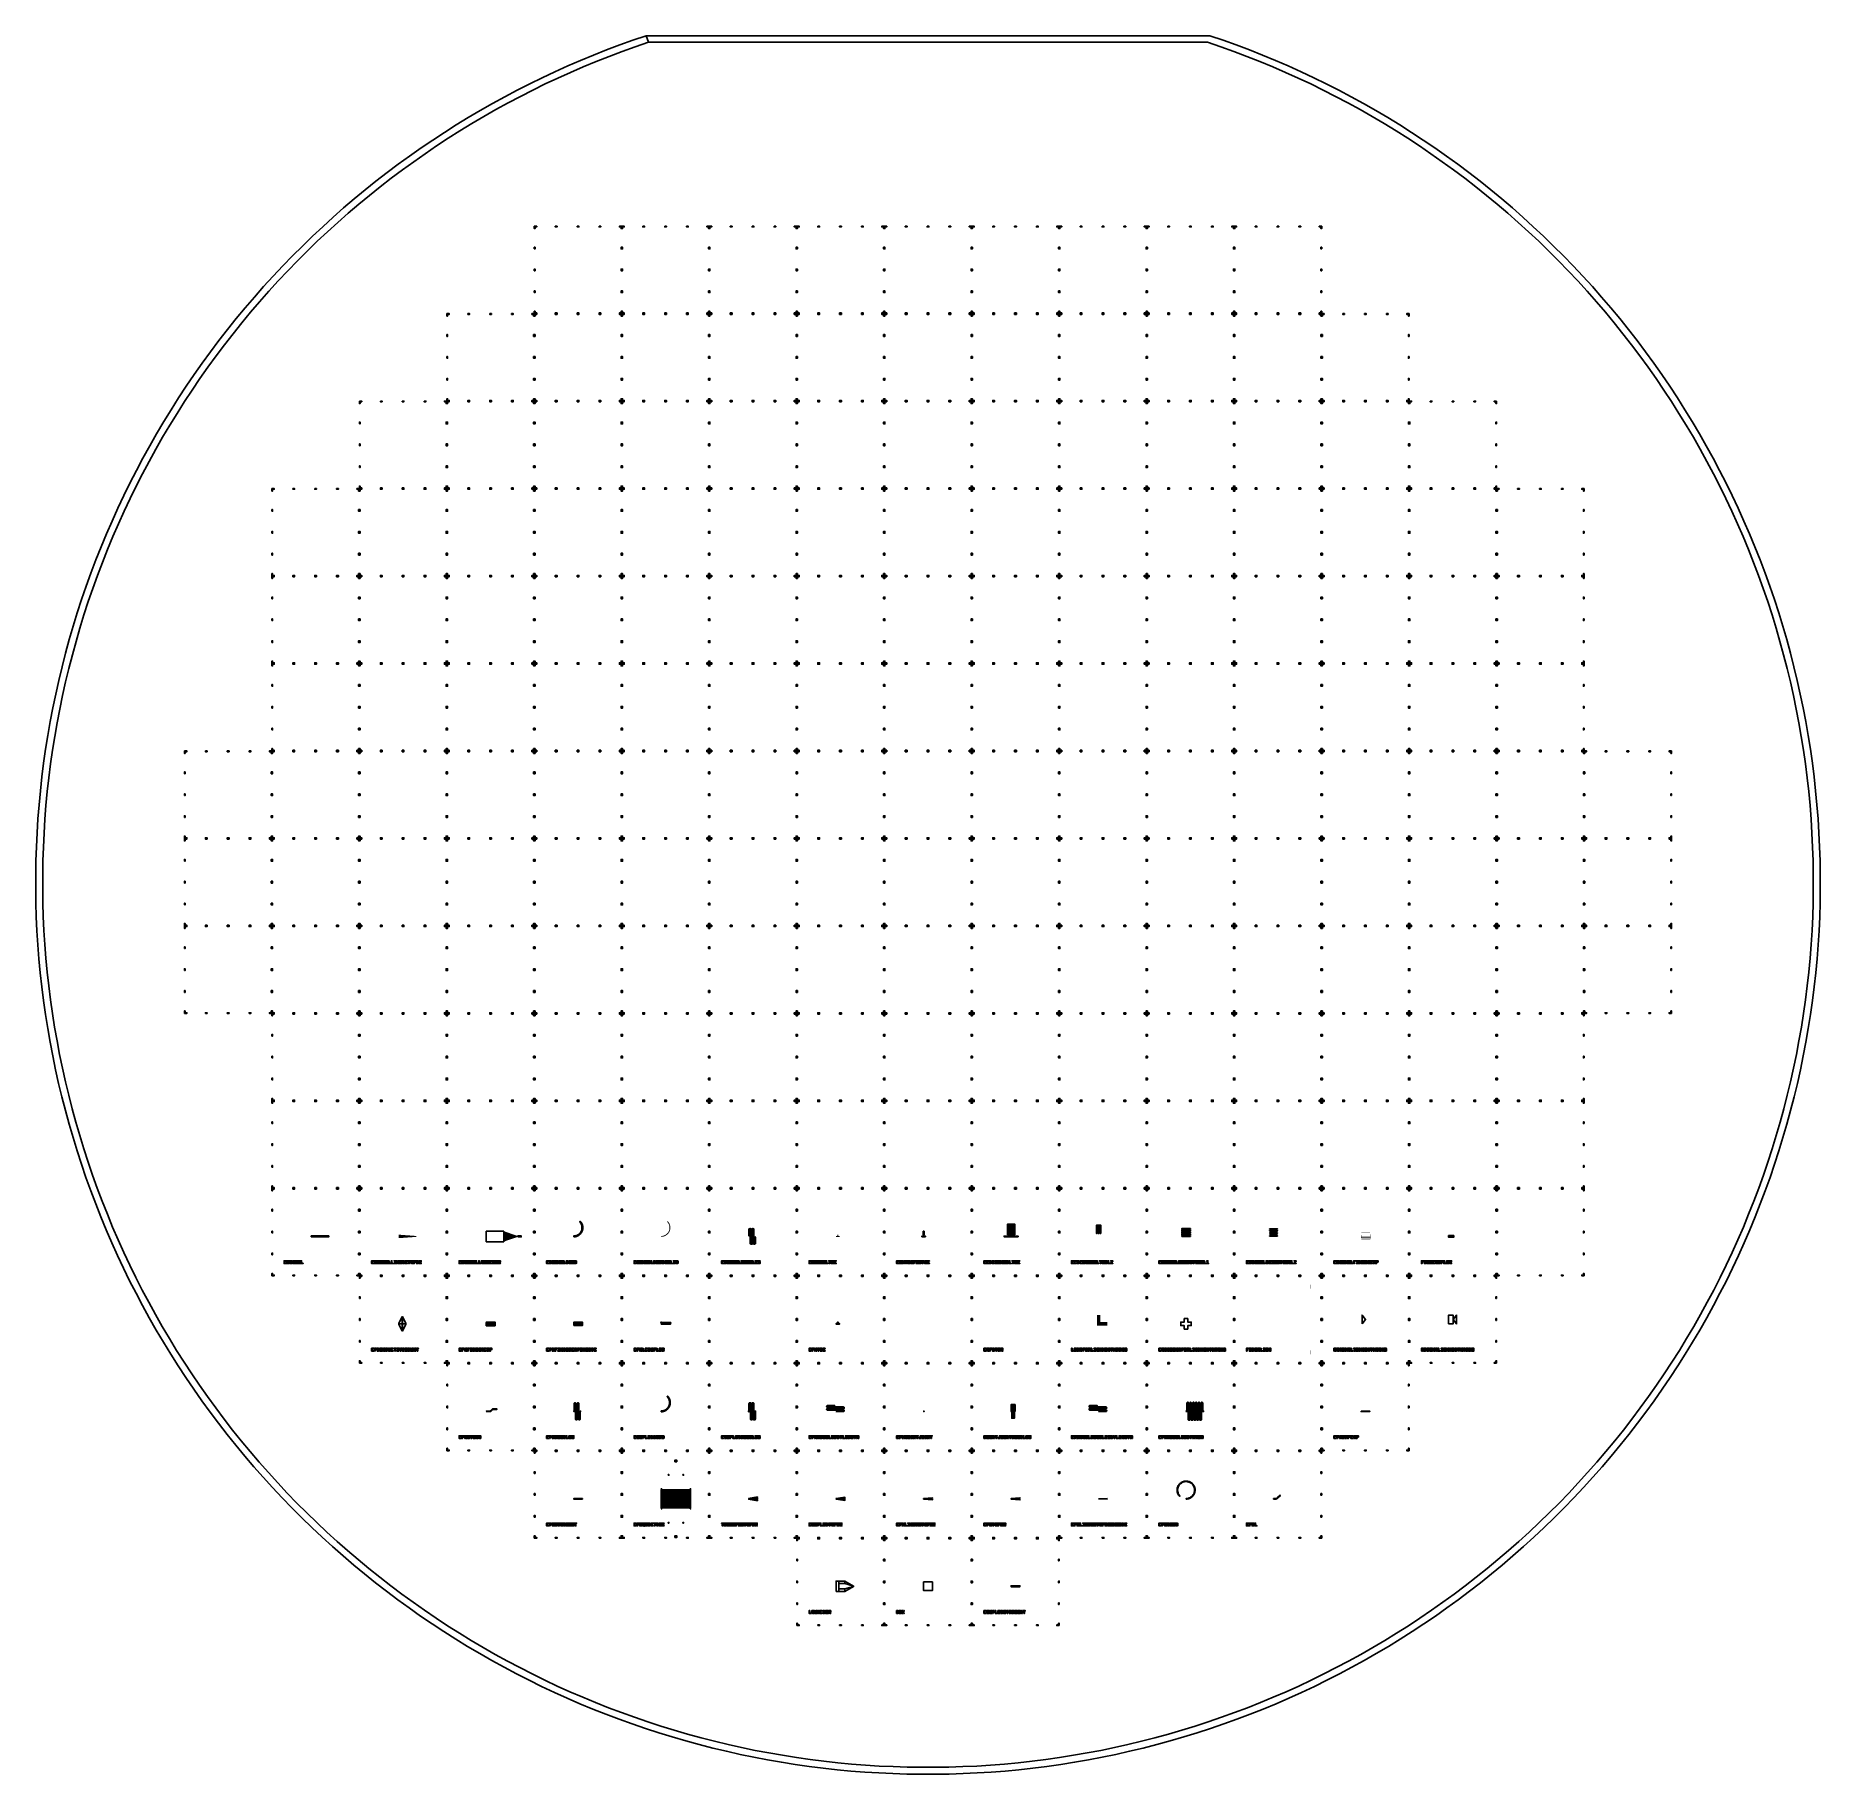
# Model space of a CAD drawing. Extents: x -25499 to 25499, y -25499 to 24195.
import ezdxf

# ---------------------------------------------------------------- set-up
doc = ezdxf.new("R2010")
doc.units = 0

# ---------------------------------------------------------------- blocks, each defined once
blk = doc.blocks.new('CHIP0')
for points in [[(-250, 2250), (-180, 2250), (-180, 2230), (-230, 2230), (-230, 2180), (-250, 2180), (-250, 2250)], [(350, 2250), (400, 2250), (400, 2230), (350, 2230), (350, 2250)], [(975, 2250), (1025, 2250), (1025, 2230), (975, 2230), (975, 2250)], [(1600, 2250), (1650, 2250), (1650, 2230), (1600, 2230), (1600, 2250)], [(2250, 2250), (2180, 2250), (2180, 2230), (2230, 2230), (2230, 2180), (2250, 2180), (2250, 2250)], [(-250, 1600), (-250, 1650), (-230, 1650), (-230, 1600), (-250, 1600)], [(2250, 1600), (2250, 1650), (2230, 1650), (2230, 1600), (2250, 1600)], [(-250, 975), (-250, 1025), (-230, 1025), (-230, 975), (-250, 975)], [(875, 725), (950, 725), (950, 1025), (875, 1025), (875, 725)], [(950, 950), (1125, 950), (1125, 1025), (950, 1025), (950, 950)], [(1125, 950), (1375, 878), (1375, 882), (1125, 1025), (1125, 950)], [(2250, 975), (2250, 1025), (2230, 1025), (2230, 975), (2250, 975)], [(950, 800), (1125, 800), (1125, 725), (950, 725), (950, 800)], [(1125, 800), (1375, 872), (1375, 868), (1125, 725), (1125, 800)], [(-250, 350), (-250, 400), (-230, 400), (-230, 350), (-250, 350)], [(100, 100), (100, 180), (120, 180), (120, 110), (160, 110), (160, 100), (100, 100), (100, 100)], [(180, 100), (180, 180), (240, 180), (240, 100), (220, 100), (220, 170), (200, 170), (200, 100), (180, 100)], [(200, 140), (200, 150), (220, 150), (220, 140), (200, 140)], [(260, 100), (320, 100), (320, 180), (300, 180), (300, 110), (280, 110), (280, 180), (260, 180), (260, 100), (260, 100)], [(340, 100), (360, 100), (360, 150), (380, 100), (400, 100), (400, 180), (380, 180), (380, 120), (360, 180), (340, 180), (340, 100), (340, 100)], [(420, 100), (420, 180), (480, 180), (480, 170), (440, 170), (440, 110), (480, 110), (480, 100), (420, 100), (420, 100)], [(500, 100), (520, 100), (520, 140), (540, 140), (540, 100), (560, 100), (560, 180), (540, 180), (540, 150), (520, 150), (520, 180), (500, 180), (500, 100), (500, 100)], [(580, 100), (580, 180), (640, 180), (640, 170), (600, 170), (600, 150), (620, 150), (620, 140), (600, 140), (600, 110), (640, 110), (640, 100), (580, 100), (580, 100)], [(660, 100), (680, 100), (680, 180), (660, 180), (660, 100)], [(680, 140), (700, 100), (720, 100), (700, 140), (720, 140), (720, 180), (680, 180), (680, 170), (700, 170), (700, 150), (680, 150), (680, 140)], [(2250, 350), (2250, 400), (2230, 400), (2230, 350), (2250, 350)], [(-250, -250), (-180, -250), (-180, -230), (-230, -230), (-230, -180), (-250, -180), (-250, -250)], [(350, -250), (400, -250), (400, -230), (350, -230), (350, -250)], [(975, -250), (1025, -250), (1025, -230), (975, -230), (975, -250)], [(1600, -250), (1650, -250), (1650, -230), (1600, -230), (1600, -250)], [(2250, -250), (2180, -250), (2180, -230), (2230, -230), (2230, -180), (2250, -180), (2250, -250)]]:
    blk.add_lwpolyline(points)
blk = doc.blocks.new('CHIP1')
for points in [[(-250, 2250), (-180, 2250), (-180, 2230), (-230, 2230), (-230, 2180), (-250, 2180), (-250, 2250)], [(350, 2250), (400, 2250), (400, 2230), (350, 2230), (350, 2250)], [(975, 2250), (1025, 2250), (1025, 2230), (975, 2230), (975, 2250)], [(1600, 2250), (1650, 2250), (1650, 2230), (1600, 2230), (1600, 2250)], [(2250, 2250), (2180, 2250), (2180, 2230), (2230, 2230), (2230, 2180), (2250, 2180), (2250, 2250)], [(-250, 1600), (-250, 1650), (-230, 1650), (-230, 1600), (-250, 1600)], [(2250, 1600), (2250, 1650), (2230, 1650), (2230, 1600), (2250, 1600)], [(-250, 975), (-250, 1025), (-230, 1025), (-230, 975), (-250, 975)], [(2250, 975), (2250, 1025), (2230, 1025), (2230, 975), (2250, 975)], [(875, 1000), (875, 750), (1125, 750), (1125, 1000), (875, 1000)], [(-250, 350), (-250, 400), (-230, 400), (-230, 350), (-250, 350)], [(100, 100), (120, 100), (120, 180), (100, 180), (100, 100)], [(120, 100), (140, 100), (160, 110), (160, 130), (140, 140), (160, 150), (160, 170), (140, 180), (120, 180), (120, 170), (140, 170), (140, 150), (120, 150), (120, 130), (140, 130), (140, 110), (120, 110), (120, 100)], [(180, 100), (200, 100), (200, 180), (180, 180), (180, 100)], [(200, 100), (240, 100), (240, 180), (200, 180), (200, 170), (220, 170), (220, 110), (200, 110), (200, 100)], [(260, 100), (280, 100), (290, 130), (300, 100), (320, 100), (300, 140), (320, 180), (300, 180), (290, 150), (280, 180), (260, 180), (280, 140), (260, 100), (260, 100)], [(2250, 350), (2250, 400), (2230, 400), (2230, 350), (2250, 350)], [(-250, -250), (-180, -250), (-180, -230), (-230, -230), (-230, -180), (-250, -180), (-250, -250)], [(350, -250), (400, -250), (400, -230), (350, -230), (350, -250)], [(975, -250), (1025, -250), (1025, -230), (975, -230), (975, -250)], [(1600, -250), (1650, -250), (1650, -230), (1600, -230), (1600, -250)], [(2250, -250), (2180, -250), (2180, -230), (2230, -230), (2230, -180), (2250, -180), (2250, -250)]]:
    blk.add_lwpolyline(points)
blk = doc.blocks.new('CHIP2')
for points in [[(-250, 2250), (-180, 2250), (-180, 2230), (-230, 2230), (-230, 2180), (-250, 2180), (-250, 2250)], [(350, 2250), (400, 2250), (400, 2230), (350, 2230), (350, 2250)], [(975, 2250), (1025, 2250), (1025, 2230), (975, 2230), (975, 2250)], [(1600, 2250), (1650, 2250), (1650, 2230), (1600, 2230), (1600, 2250)], [(2250, 2250), (2180, 2250), (2180, 2230), (2230, 2230), (2230, 2180), (2250, 2180), (2250, 2250)], [(-250, 1600), (-250, 1650), (-230, 1650), (-230, 1600), (-250, 1600)], [(2250, 1600), (2250, 1650), (2230, 1650), (2230, 1600), (2250, 1600)], [(-250, 975), (-250, 1025), (-230, 1025), (-230, 975), (-250, 975)], [(2250, 975), (2250, 1025), (2230, 1025), (2230, 975), (2250, 975)], [(875, 885), (1125, 885), (1125, 890), (875, 890), (875, 885)], [(875, 870), (1125, 870), (1125, 880), (875, 880), (875, 870)], [(875, 865), (1125, 865), (1125, 860), (875, 860), (875, 865)], [(-250, 350), (-250, 400), (-230, 400), (-230, 350), (-250, 350)], [(100, 100), (100, 180), (160, 180), (160, 170), (120, 170), (120, 110), (160, 110), (160, 100), (100, 100), (100, 100)], [(180, 100), (200, 100), (200, 180), (180, 180), (180, 100)], [(200, 100), (240, 100), (240, 180), (200, 180), (200, 170), (220, 170), (220, 110), (200, 110), (200, 100)], [(260, 100), (320, 100), (320, 180), (300, 180), (300, 110), (280, 110), (280, 180), (260, 180), (260, 100), (260, 100)], [(340, 100), (360, 100), (360, 180), (340, 180), (340, 100)], [(360, 140), (400, 140), (400, 180), (360, 180), (360, 170), (380, 170), (380, 150), (360, 150), (360, 140)], [(420, 100), (420, 180), (440, 180), (440, 110), (480, 110), (480, 100), (420, 100), (420, 100)], [(500, 100), (500, 180), (560, 180), (560, 170), (520, 170), (520, 150), (540, 150), (540, 140), (520, 140), (520, 110), (560, 110), (560, 100), (500, 100), (500, 100)], [(580, 100), (600, 100), (600, 180), (580, 180), (580, 100)], [(600, 100), (620, 100), (640, 110), (640, 170), (620, 180), (600, 180), (600, 170), (620, 170), (620, 110), (600, 110), (600, 100)], [(660, 100), (720, 100), (720, 150), (680, 150), (680, 170), (720, 170), (720, 180), (660, 180), (660, 140), (700, 140), (700, 110), (660, 110), (660, 100), (660, 100)], [(760, 100), (780, 100), (780, 170), (800, 170), (800, 180), (740, 180), (740, 170), (760, 170), (760, 100), (760, 100)], [(820, 100), (840, 100), (840, 180), (820, 180), (820, 100)], [(840, 140), (860, 100), (880, 100), (860, 140), (880, 140), (880, 180), (840, 180), (840, 170), (860, 170), (860, 150), (840, 150), (840, 140)], [(900, 100), (900, 180), (960, 180), (960, 100), (940, 100), (940, 170), (920, 170), (920, 100), (900, 100)], [(920, 140), (920, 150), (940, 150), (940, 140), (920, 140)], [(980, 100), (1040, 100), (1040, 110), (1020, 110), (1020, 170), (1040, 170), (1040, 180), (980, 180), (980, 170), (1000, 170), (1000, 110), (980, 110), (980, 100), (980, 100)], [(1060, 100), (1120, 100), (1120, 140), (1090, 140), (1090, 130), (1100, 130), (1100, 110), (1080, 110), (1080, 170), (1120, 170), (1120, 180), (1060, 180), (1060, 100), (1060, 100)], [(1140, 100), (1160, 100), (1160, 140), (1180, 140), (1180, 100), (1200, 100), (1200, 180), (1180, 180), (1180, 150), (1160, 150), (1160, 180), (1140, 180), (1140, 100), (1140, 100)], [(1240, 100), (1260, 100), (1260, 170), (1280, 170), (1280, 180), (1220, 180), (1220, 170), (1240, 170), (1240, 100), (1240, 100)], [(2250, 350), (2250, 400), (2230, 400), (2230, 350), (2250, 350)], [(-250, -250), (-180, -250), (-180, -230), (-230, -230), (-230, -180), (-250, -180), (-250, -250)], [(350, -250), (400, -250), (400, -230), (350, -230), (350, -250)], [(975, -250), (1025, -250), (1025, -230), (975, -230), (975, -250)], [(1600, -250), (1650, -250), (1650, -230), (1600, -230), (1600, -250)], [(2250, -250), (2180, -250), (2180, -230), (2230, -230), (2230, -180), (2250, -180), (2250, -250)]]:
    blk.add_lwpolyline(points)
blk = doc.blocks.new('CHIP3')
for points in [[(-250, 2250), (-180, 2250), (-180, 2230), (-230, 2230), (-230, 2180), (-250, 2180), (-250, 2250)], [(350, 2250), (400, 2250), (400, 2230), (350, 2230), (350, 2250)], [(975, 2250), (1025, 2250), (1025, 2230), (975, 2230), (975, 2250)], [(1600, 2250), (1650, 2250), (1650, 2230), (1600, 2230), (1600, 2250)], [(2250, 2250), (2180, 2250), (2180, 2230), (2230, 2230), (2230, 2180), (2250, 2180), (2250, 2250)], [(-250, 1600), (-250, 1650), (-230, 1650), (-230, 1600), (-250, 1600)], [(2250, 1600), (2250, 1650), (2230, 1650), (2230, 1600), (2250, 1600)], [(-250, 975), (-250, 1025), (-230, 1025), (-230, 975), (-250, 975)], [(2250, 975), (2250, 1025), (2230, 1025), (2230, 975), (2250, 975)], [(875, 877.5), (1125, 877.5), (1125, 882.5), (875, 882.5), (875, 877.5)], [(875, 872.5), (1125, 872.5), (1125, 867.5), (875, 867.5), (875, 872.5)], [(-250, 350), (-250, 400), (-230, 400), (-230, 350), (-250, 350)], [(100, 100), (100, 180), (160, 180), (160, 170), (120, 170), (120, 110), (160, 110), (160, 100), (100, 100), (100, 100)], [(180, 100), (200, 100), (200, 180), (180, 180), (180, 100)], [(200, 140), (240, 140), (240, 180), (200, 180), (200, 170), (220, 170), (220, 150), (200, 150), (200, 140)], [(260, 100), (280, 100), (290, 115), (300, 100), (320, 100), (320, 180), (300, 180), (300, 120), (290, 135), (280, 120), (280, 180), (260, 180), (260, 100), (260, 100)], [(340, 100), (400, 100), (400, 150), (360, 150), (360, 170), (400, 170), (400, 180), (340, 180), (340, 140), (380, 140), (380, 110), (340, 110), (340, 100), (340, 100)], [(440, 100), (460, 100), (460, 170), (480, 170), (480, 180), (420, 180), (420, 170), (440, 170), (440, 100), (440, 100)], [(500, 100), (520, 100), (520, 180), (500, 180), (500, 100)], [(520, 140), (540, 100), (560, 100), (540, 140), (560, 140), (560, 180), (520, 180), (520, 170), (540, 170), (540, 150), (520, 150), (520, 140)], [(580, 100), (580, 180), (640, 180), (640, 100), (620, 100), (620, 170), (600, 170), (600, 100), (580, 100)], [(600, 140), (600, 150), (620, 150), (620, 140), (600, 140)], [(660, 100), (720, 100), (720, 110), (700, 110), (700, 170), (720, 170), (720, 180), (660, 180), (660, 170), (680, 170), (680, 110), (660, 110), (660, 100), (660, 100)], [(740, 100), (800, 100), (800, 140), (770, 140), (770, 130), (780, 130), (780, 110), (760, 110), (760, 170), (800, 170), (800, 180), (740, 180), (740, 100), (740, 100)], [(820, 100), (840, 100), (840, 140), (860, 140), (860, 100), (880, 100), (880, 180), (860, 180), (860, 150), (840, 150), (840, 180), (820, 180), (820, 100), (820, 100)], [(920, 100), (940, 100), (940, 170), (960, 170), (960, 180), (900, 180), (900, 170), (920, 170), (920, 100), (920, 100)], [(2250, 350), (2250, 400), (2230, 400), (2230, 350), (2250, 350)], [(-250, -250), (-180, -250), (-180, -230), (-230, -230), (-230, -180), (-250, -180), (-250, -250)], [(350, -250), (400, -250), (400, -230), (350, -230), (350, -250)], [(975, -250), (1025, -250), (1025, -230), (975, -230), (975, -250)], [(1600, -250), (1650, -250), (1650, -230), (1600, -230), (1600, -250)], [(2250, -250), (2180, -250), (2180, -230), (2230, -230), (2230, -180), (2250, -180), (2250, -250)]]:
    blk.add_lwpolyline(points)
blk = doc.blocks.new('CHIP4')
for points in [[(-250, 2250), (-180, 2250), (-180, 2230), (-230, 2230), (-230, 2180), (-250, 2180), (-250, 2250)], [(350, 2250), (400, 2250), (400, 2230), (350, 2230), (350, 2250)], [(975, 2250), (1025, 2250), (1025, 2230), (975, 2230), (975, 2250)], [(1600, 2250), (1650, 2250), (1650, 2230), (1600, 2230), (1600, 2250)], [(2250, 2250), (2180, 2250), (2180, 2230), (2230, 2230), (2230, 2180), (2250, 2180), (2250, 2250)], [(-250, 1600), (-250, 1650), (-230, 1650), (-230, 1600), (-250, 1600)], [(1075, 1547.5), (1075, 1567.5), (1095, 1567.5), (1095, 1547.5), (1075, 1547.5)], [(1270, 1932.5), (1270, 1982.5), (1320, 1982.5), (1320, 1932.5), (1270, 1932.5)], [(1495, 1547.5), (1495, 1567.5), (1515, 1567.5), (1515, 1547.5), (1495, 1547.5)], [(2250, 1600), (2250, 1650), (2230, 1650), (2230, 1600), (2250, 1600)], [(-250, 975), (-250, 1025), (-230, 1025), (-230, 975), (-250, 975)], [(875, 1152.5), (875, 1162.5), (885, 1162.5), (885, 1152.5), (875, 1152.5)], [(875, 877.5), (875, 1132.5), (890, 1132.5), (890, 882.5), (895, 882.5), (895, 1132.5), (910, 1132.5), (910, 882.5), (915, 882.5), (915, 1132.5), (930, 1132.5), (930, 882.5), (935, 882.5), (935, 1132.5), (950, 1132.5), (950, 882.5), (955, 882.5), (955, 1132.5), (970, 1132.5), (970, 882.5), (975, 882.5), (975, 1132.5), (990, 1132.5), (990, 882.5), (995, 882.5), (995, 1132.5), (1010, 1132.5), (1010, 882.5), (1015, 882.5), (1015, 1132.5), (1030, 1132.5), (1030, 882.5), (1035, 882.5), (1035, 1132.5), (1050, 1132.5), (1050, 882.5), (1055, 882.5), (1055, 1132.5), (1070, 1132.5), (1070, 882.5), (1075, 882.5), (1075, 1132.5), (1090, 1132.5), (1090, 882.5), (1095, 882.5), (1095, 1132.5), (1110, 1132.5), (1110, 882.5), (1115, 882.5), (1115, 1132.5), (1130, 1132.5), (1130, 882.5), (1135, 882.5), (1135, 1132.5), (1150, 1132.5), (1150, 882.5), (1155, 882.5), (1155, 1132.5), (1170, 1132.5), (1170, 882.5), (1175, 882.5), (1175, 1132.5), (1190, 1132.5), (1190, 882.5), (1195, 882.5), (1195, 1132.5), (1210, 1132.5), (1210, 882.5), (1215, 882.5), (1215, 1132.5), (1230, 1132.5), (1230, 882.5), (1235, 882.5), (1235, 1132.5), (1250, 1132.5), (1250, 882.5), (1255, 882.5), (1255, 1132.5), (1270, 1132.5), (1270, 882.5), (1275, 882.5), (1275, 1132.5), (1290, 1132.5), (1290, 882.5), (1295, 882.5)], [(1715, 877.5), (1715, 1132.5), (1700, 1132.5), (1700, 882.5), (1695, 882.5), (1695, 1132.5), (1680, 1132.5), (1680, 882.5), (1675, 882.5), (1675, 1132.5), (1660, 1132.5), (1660, 882.5), (1655, 882.5), (1655, 1132.5), (1640, 1132.5), (1640, 882.5), (1635, 882.5), (1635, 1132.5), (1620, 1132.5), (1620, 882.5), (1615, 882.5), (1615, 1132.5), (1600, 1132.5), (1600, 882.5), (1595, 882.5), (1595, 1132.5), (1580, 1132.5), (1580, 882.5), (1575, 882.5), (1575, 1132.5), (1560, 1132.5), (1560, 882.5), (1555, 882.5), (1555, 1132.5), (1540, 1132.5), (1540, 882.5), (1535, 882.5), (1535, 1132.5), (1520, 1132.5), (1520, 882.5), (1515, 882.5), (1515, 1132.5), (1500, 1132.5), (1500, 882.5), (1495, 882.5), (1495, 1132.5), (1480, 1132.5), (1480, 882.5), (1475, 882.5), (1475, 1132.5), (1460, 1132.5), (1460, 882.5), (1455, 882.5), (1455, 1132.5), (1440, 1132.5), (1440, 882.5), (1435, 882.5), (1435, 1132.5), (1420, 1132.5), (1420, 882.5), (1415, 882.5), (1415, 1132.5), (1400, 1132.5), (1400, 882.5), (1395, 882.5), (1395, 1132.5), (1380, 1132.5), (1380, 882.5), (1375, 882.5), (1375, 1132.5), (1360, 1132.5), (1360, 882.5), (1355, 882.5), (1355, 1132.5), (1340, 1132.5), (1340, 882.5), (1335, 882.5), (1335, 1132.5), (1320, 1132.5), (1320, 882.5), (1315, 882.5), (1315, 1132.5), (1300, 1132.5), (1300, 882.5), (1295, 882.5)], [(1705, 1152.5), (1705, 1162.5), (1715, 1162.5), (1715, 1152.5), (1705, 1152.5)], [(2250, 975), (2250, 1025), (2230, 1025), (2230, 975), (2250, 975)], [(875, 877.5), (1275, 877.5), (1275, 872.5), (875, 872.5)], [(875, 872.5), (875, 617.5), (890, 617.5), (890, 867.5), (895, 867.5), (895, 617.5), (910, 617.5), (910, 867.5), (915, 867.5), (915, 617.5), (930, 617.5), (930, 867.5), (935, 867.5), (935, 617.5), (950, 617.5), (950, 867.5), (955, 867.5), (955, 617.5), (970, 617.5), (970, 867.5), (975, 867.5), (975, 617.5), (990, 617.5), (990, 867.5), (995, 867.5), (995, 617.5), (1010, 617.5), (1010, 867.5), (1015, 867.5), (1015, 617.5), (1030, 617.5), (1030, 867.5), (1035, 867.5), (1035, 617.5), (1050, 617.5), (1050, 867.5), (1055, 867.5), (1055, 617.5), (1070, 617.5), (1070, 867.5), (1075, 867.5), (1075, 617.5), (1090, 617.5), (1090, 867.5), (1095, 867.5), (1095, 617.5), (1110, 617.5), (1110, 867.5), (1115, 867.5), (1115, 617.5), (1130, 617.5), (1130, 867.5), (1135, 867.5), (1135, 617.5), (1150, 617.5), (1150, 867.5), (1155, 867.5), (1155, 617.5), (1170, 617.5), (1170, 867.5), (1175, 867.5), (1175, 617.5), (1190, 617.5), (1190, 867.5), (1195, 867.5), (1195, 617.5), (1210, 617.5), (1210, 867.5), (1215, 867.5), (1215, 617.5), (1230, 617.5), (1230, 867.5), (1235, 867.5), (1235, 617.5), (1250, 617.5), (1250, 867.5), (1255, 867.5), (1255, 617.5), (1270, 617.5), (1270, 867.5), (1275, 867.5), (1275, 617.5), (1290, 617.5), (1290, 867.5), (1295, 867.5)], [(875, 587.5), (875, 597.5), (885, 597.5), (885, 587.5), (875, 587.5)], [(1715, 872.5), (1715, 617.5), (1700, 617.5), (1700, 867.5), (1695, 867.5), (1695, 617.5), (1680, 617.5), (1680, 867.5), (1675, 867.5), (1675, 617.5), (1660, 617.5), (1660, 867.5), (1655, 867.5), (1655, 617.5), (1640, 617.5), (1640, 867.5), (1635, 867.5), (1635, 617.5), (1620, 617.5), (1620, 867.5), (1615, 867.5), (1615, 617.5), (1600, 617.5), (1600, 867.5), (1595, 867.5), (1595, 617.5), (1580, 617.5), (1580, 867.5), (1575, 867.5), (1575, 617.5), (1560, 617.5), (1560, 867.5), (1555, 867.5), (1555, 617.5), (1540, 617.5), (1540, 867.5), (1535, 867.5), (1535, 617.5), (1520, 617.5), (1520, 867.5), (1515, 867.5), (1515, 617.5), (1500, 617.5), (1500, 867.5), (1495, 867.5), (1495, 617.5), (1480, 617.5), (1480, 867.5), (1475, 867.5), (1475, 617.5), (1460, 617.5), (1460, 867.5), (1455, 867.5), (1455, 617.5), (1440, 617.5), (1440, 867.5), (1435, 867.5), (1435, 617.5), (1420, 617.5), (1420, 867.5), (1415, 867.5), (1415, 617.5), (1400, 617.5), (1400, 867.5), (1395, 867.5), (1395, 617.5), (1380, 617.5), (1380, 867.5), (1375, 867.5), (1375, 617.5), (1360, 617.5), (1360, 867.5), (1355, 867.5), (1355, 617.5), (1340, 617.5), (1340, 867.5), (1335, 867.5), (1335, 617.5), (1320, 617.5), (1320, 867.5), (1315, 867.5), (1315, 617.5), (1300, 617.5), (1300, 867.5), (1295, 867.5)], [(1715, 872.5), (1315, 872.5), (1315, 877.5), (1715, 877.5)], [(1705, 587.5), (1705, 597.5), (1715, 597.5), (1715, 587.5), (1705, 587.5)], [(-250, 350), (-250, 400), (-230, 400), (-230, 350), (-250, 350)], [(100, 100), (100, 180), (160, 180), (160, 170), (120, 170), (120, 110), (160, 110), (160, 100), (100, 100), (100, 100)], [(180, 100), (200, 100), (200, 180), (180, 180), (180, 100)], [(200, 140), (240, 140), (240, 180), (200, 180), (200, 170), (220, 170), (220, 150), (200, 150), (200, 140)], [(260, 100), (280, 100), (290, 115), (300, 100), (320, 100), (320, 180), (300, 180), (300, 120), (290, 135), (280, 120), (280, 180), (260, 180), (260, 100), (260, 100)], [(340, 100), (360, 100), (360, 180), (340, 180), (340, 100)], [(360, 110), (370, 110), (370, 120), (380, 120), (380, 170), (360, 170), (360, 180), (400, 180), (400, 95), (380, 95), (380, 100), (360, 100), (360, 110)], [(420, 100), (480, 100), (480, 180), (460, 180), (460, 110), (440, 110), (440, 180), (420, 180), (420, 100), (420, 100)], [(500, 100), (520, 100), (520, 180), (500, 180), (500, 100)], [(520, 100), (540, 100), (560, 110), (560, 130), (540, 140), (560, 150), (560, 170), (540, 180), (520, 180), (520, 170), (540, 170), (540, 150), (520, 150), (520, 130), (540, 130), (540, 110), (520, 110), (520, 100)], [(580, 100), (640, 100), (640, 110), (620, 110), (620, 170), (640, 170), (640, 180), (580, 180), (580, 170), (600, 170), (600, 110), (580, 110), (580, 100), (580, 100)], [(680, 100), (700, 100), (700, 170), (720, 170), (720, 180), (660, 180), (660, 170), (680, 170), (680, 100), (680, 100)], [(740, 100), (760, 100), (760, 180), (740, 180), (740, 100)], [(760, 100), (780, 100), (800, 110), (800, 130), (780, 140), (800, 150), (800, 170), (780, 180), (760, 180), (760, 170), (780, 170), (780, 150), (760, 150), (760, 130), (780, 130), (780, 110), (760, 110), (760, 100)], [(820, 100), (840, 100), (840, 180), (820, 180), (820, 100)], [(840, 100), (880, 100), (880, 180), (840, 180), (840, 170), (860, 170), (860, 110), (840, 110), (840, 100)], [(900, 100), (920, 100), (930, 130), (940, 100), (960, 100), (940, 140), (960, 180), (940, 180), (930, 150), (920, 180), (900, 180), (920, 140), (900, 100), (900, 100)], [(1075, 182.5), (1075, 202.5), (1095, 202.5), (1095, 182.5), (1075, 182.5)], [(1495, 182.5), (1495, 202.5), (1515, 202.5), (1515, 182.5), (1495, 182.5)], [(2250, 350), (2250, 400), (2230, 400), (2230, 350), (2250, 350)], [(-250, -250), (-180, -250), (-180, -230), (-230, -230), (-230, -180), (-250, -180), (-250, -250)], [(350, -250), (400, -250), (400, -230), (350, -230), (350, -250)], [(975, -250), (1025, -250), (1025, -230), (975, -230), (975, -250)], [(1270, -232.5), (1270, -182.5), (1320, -182.5), (1320, -232.5), (1270, -232.5)], [(1600, -250), (1650, -250), (1650, -230), (1600, -230), (1600, -250)], [(2250, -250), (2180, -250), (2180, -230), (2230, -230), (2230, -180), (2250, -180), (2250, -250)]]:
    blk.add_lwpolyline(points)
blk = doc.blocks.new('CHIP5')
for points in [[(-250, 2250), (-180, 2250), (-180, 2230), (-230, 2230), (-230, 2180), (-250, 2180), (-250, 2250)], [(350, 2250), (400, 2250), (400, 2230), (350, 2230), (350, 2250)], [(975, 2250), (1025, 2250), (1025, 2230), (975, 2230), (975, 2250)], [(1600, 2250), (1650, 2250), (1650, 2230), (1600, 2230), (1600, 2250)], [(2250, 2250), (2180, 2250), (2180, 2230), (2230, 2230), (2230, 2180), (2250, 2180), (2250, 2250)], [(-250, 1600), (-250, 1650), (-230, 1650), (-230, 1600), (-250, 1600)], [(2250, 1600), (2250, 1650), (2230, 1650), (2230, 1600), (2250, 1600)], [(-250, 975), (-250, 1025), (-230, 1025), (-230, 975), (-250, 975)], [(2250, 975), (2250, 1025), (2230, 1025), (2230, 975), (2250, 975)], [(875, 883.75), (1125, 910), (1125, 930), (875, 888.75), (875, 883.75)], [(875, 876.25), (1125, 880), (1125, 890), (875, 878.75), (875, 876.25)], [(875, 873.75), (1125, 870), (1125, 860), (875, 871.25), (875, 873.75)], [(875, 866.25), (1125, 840), (1125, 820), (875, 861.25), (875, 866.25)], [(-250, 350), (-250, 400), (-230, 400), (-230, 350), (-250, 350)], [(120, 100), (140, 100), (140, 170), (160, 170), (160, 180), (100, 180), (100, 170), (120, 170), (120, 100), (120, 100)], [(180, 100), (200, 100), (200, 140), (220, 140), (220, 100), (240, 100), (240, 180), (220, 180), (220, 150), (200, 150), (200, 180), (180, 180), (180, 100), (180, 100)], [(260, 100), (280, 100), (280, 180), (260, 180), (260, 100)], [(280, 140), (300, 100), (320, 100), (300, 140), (320, 140), (320, 180), (280, 180), (280, 170), (300, 170), (300, 150), (280, 150), (280, 140)], [(340, 100), (340, 180), (400, 180), (400, 170), (360, 170), (360, 150), (380, 150), (380, 140), (360, 140), (360, 110), (400, 110), (400, 100), (340, 100), (340, 100)], [(420, 100), (420, 180), (480, 180), (480, 170), (440, 170), (440, 150), (460, 150), (460, 140), (440, 140), (440, 110), (480, 110), (480, 100), (420, 100), (420, 100)], [(500, 100), (520, 100), (520, 180), (500, 180), (500, 100)], [(520, 140), (560, 140), (560, 180), (520, 180), (520, 170), (540, 170), (540, 150), (520, 150), (520, 140)], [(580, 100), (640, 100), (640, 110), (620, 110), (620, 170), (640, 170), (640, 180), (580, 180), (580, 170), (600, 170), (600, 110), (580, 110), (580, 100), (580, 100)], [(660, 100), (680, 100), (680, 150), (700, 100), (720, 100), (720, 180), (700, 180), (700, 120), (680, 180), (660, 180), (660, 100), (660, 100)], [(760, 100), (780, 100), (780, 170), (800, 170), (800, 180), (740, 180), (740, 170), (760, 170), (760, 100), (760, 100)], [(820, 100), (820, 180), (880, 180), (880, 100), (860, 100), (860, 170), (840, 170), (840, 100), (820, 100)], [(840, 140), (840, 150), (860, 150), (860, 140), (840, 140)], [(900, 100), (920, 100), (920, 180), (900, 180), (900, 100)], [(920, 140), (960, 140), (960, 180), (920, 180), (920, 170), (940, 170), (940, 150), (920, 150), (920, 140)], [(980, 100), (980, 180), (1040, 180), (1040, 170), (1000, 170), (1000, 150), (1020, 150), (1020, 140), (1000, 140), (1000, 110), (1040, 110), (1040, 100), (980, 100), (980, 100)], [(1060, 100), (1080, 100), (1080, 180), (1060, 180), (1060, 100)], [(1080, 140), (1100, 100), (1120, 100), (1100, 140), (1120, 140), (1120, 180), (1080, 180), (1080, 170), (1100, 170), (1100, 150), (1080, 150), (1080, 140)], [(2250, 350), (2250, 400), (2230, 400), (2230, 350), (2250, 350)], [(-250, -250), (-180, -250), (-180, -230), (-230, -230), (-230, -180), (-250, -180), (-250, -250)], [(350, -250), (400, -250), (400, -230), (350, -230), (350, -250)], [(975, -250), (1025, -250), (1025, -230), (975, -230), (975, -250)], [(1600, -250), (1650, -250), (1650, -230), (1600, -230), (1600, -250)], [(2250, -250), (2180, -250), (2180, -230), (2230, -230), (2230, -180), (2250, -180), (2250, -250)]]:
    blk.add_lwpolyline(points)
blk = doc.blocks.new('CHIP6')
for points in [[(-250, 2250), (-180, 2250), (-180, 2230), (-230, 2230), (-230, 2180), (-250, 2180), (-250, 2250)], [(350, 2250), (400, 2250), (400, 2230), (350, 2230), (350, 2250)], [(975, 2250), (1025, 2250), (1025, 2230), (975, 2230), (975, 2250)], [(1600, 2250), (1650, 2250), (1650, 2230), (1600, 2230), (1600, 2250)], [(2250, 2250), (2180, 2250), (2180, 2230), (2230, 2230), (2230, 2180), (2250, 2180), (2250, 2250)], [(-250, 1600), (-250, 1650), (-230, 1650), (-230, 1600), (-250, 1600)], [(2250, 1600), (2250, 1650), (2230, 1650), (2230, 1600), (2250, 1600)], [(-250, 975), (-250, 1025), (-230, 1025), (-230, 975), (-250, 975)], [(2250, 975), (2250, 1025), (2230, 1025), (2230, 975), (2250, 975)], [(875, 881), (1125, 900), (1125, 920), (875, 886), (875, 881)], [(875, 874), (1125, 870), (1125, 880), (875, 876), (875, 874)], [(875, 869), (1125, 850), (1125, 830), (875, 864), (875, 869)], [(-250, 350), (-250, 400), (-230, 400), (-230, 350), (-250, 350)], [(100, 100), (100, 180), (160, 180), (160, 170), (120, 170), (120, 110), (160, 110), (160, 100), (100, 100), (100, 100)], [(180, 100), (200, 100), (200, 180), (180, 180), (180, 100)], [(200, 100), (240, 100), (240, 180), (200, 180), (200, 170), (220, 170), (220, 110), (200, 110), (200, 100)], [(260, 100), (320, 100), (320, 180), (300, 180), (300, 110), (280, 110), (280, 180), (260, 180), (260, 100), (260, 100)], [(340, 100), (360, 100), (360, 180), (340, 180), (340, 100)], [(360, 140), (400, 140), (400, 180), (360, 180), (360, 170), (380, 170), (380, 150), (360, 150), (360, 140)], [(420, 100), (420, 180), (440, 180), (440, 110), (480, 110), (480, 100), (420, 100), (420, 100)], [(500, 100), (500, 180), (560, 180), (560, 170), (520, 170), (520, 150), (540, 150), (540, 140), (520, 140), (520, 110), (560, 110), (560, 100), (500, 100), (500, 100)], [(580, 100), (600, 100), (600, 180), (580, 180), (580, 100)], [(600, 100), (620, 100), (640, 110), (640, 170), (620, 180), (600, 180), (600, 170), (620, 170), (620, 110), (600, 110), (600, 100)], [(680, 100), (700, 100), (700, 170), (720, 170), (720, 180), (660, 180), (660, 170), (680, 170), (680, 100), (680, 100)], [(740, 100), (740, 180), (800, 180), (800, 100), (780, 100), (780, 170), (760, 170), (760, 100), (740, 100)], [(760, 140), (760, 150), (780, 150), (780, 140), (760, 140)], [(820, 100), (840, 100), (840, 180), (820, 180), (820, 100)], [(840, 140), (880, 140), (880, 180), (840, 180), (840, 170), (860, 170), (860, 150), (840, 150), (840, 140)], [(900, 100), (900, 180), (960, 180), (960, 170), (920, 170), (920, 150), (940, 150), (940, 140), (920, 140), (920, 110), (960, 110), (960, 100), (900, 100), (900, 100)], [(980, 100), (1000, 100), (1000, 180), (980, 180), (980, 100)], [(1000, 140), (1020, 100), (1040, 100), (1020, 140), (1040, 140), (1040, 180), (1000, 180), (1000, 170), (1020, 170), (1020, 150), (1000, 150), (1000, 140)], [(2250, 350), (2250, 400), (2230, 400), (2230, 350), (2250, 350)], [(-250, -250), (-180, -250), (-180, -230), (-230, -230), (-230, -180), (-250, -180), (-250, -250)], [(350, -250), (400, -250), (400, -230), (350, -230), (350, -250)], [(975, -250), (1025, -250), (1025, -230), (975, -230), (975, -250)], [(1600, -250), (1650, -250), (1650, -230), (1600, -230), (1600, -250)], [(2250, -250), (2180, -250), (2180, -230), (2230, -230), (2230, -180), (2250, -180), (2250, -250)]]:
    blk.add_lwpolyline(points)
blk = doc.blocks.new('CHIP7')
for points in [[(-250, 2250), (-180, 2250), (-180, 2230), (-230, 2230), (-230, 2180), (-250, 2180), (-250, 2250)], [(350, 2250), (400, 2250), (400, 2230), (350, 2230), (350, 2250)], [(975, 2250), (1025, 2250), (1025, 2230), (975, 2230), (975, 2250)], [(1600, 2250), (1650, 2250), (1650, 2230), (1600, 2230), (1600, 2250)], [(2250, 2250), (2180, 2250), (2180, 2230), (2230, 2230), (2230, 2180), (2250, 2180), (2250, 2250)], [(-250, 1600), (-250, 1650), (-230, 1650), (-230, 1600), (-250, 1600)], [(2250, 1600), (2250, 1650), (2230, 1650), (2230, 1600), (2250, 1600)], [(-250, 975), (-250, 1025), (-230, 1025), (-230, 975), (-250, 975)], [(2250, 975), (2250, 1025), (2230, 1025), (2230, 975), (2250, 975)], [(875, 878), (1125, 885), (1125, 905), (875, 882), (875, 878)], [(875, 872), (1125, 865), (1125, 845), (875, 868), (875, 872)], [(-250, 350), (-250, 400), (-230, 400), (-230, 350), (-250, 350)], [(100, 100), (100, 180), (160, 180), (160, 170), (120, 170), (120, 110), (160, 110), (160, 100), (100, 100), (100, 100)], [(180, 100), (200, 100), (200, 180), (180, 180), (180, 100)], [(200, 140), (240, 140), (240, 180), (200, 180), (200, 170), (220, 170), (220, 150), (200, 150), (200, 140)], [(260, 100), (280, 100), (290, 115), (300, 100), (320, 100), (320, 180), (300, 180), (300, 120), (290, 135), (280, 120), (280, 180), (260, 180), (260, 100), (260, 100)], [(340, 100), (340, 180), (360, 180), (360, 110), (400, 110), (400, 100), (340, 100), (340, 100)], [(420, 100), (480, 100), (480, 110), (460, 110), (460, 170), (480, 170), (480, 180), (420, 180), (420, 170), (440, 170), (440, 110), (420, 110), (420, 100), (420, 100)], [(500, 100), (520, 100), (520, 150), (540, 100), (560, 100), (560, 180), (540, 180), (540, 120), (520, 180), (500, 180), (500, 100), (500, 100)], [(580, 100), (580, 180), (640, 180), (640, 170), (600, 170), (600, 150), (620, 150), (620, 140), (600, 140), (600, 110), (640, 110), (640, 100), (580, 100), (580, 100)], [(660, 100), (660, 180), (720, 180), (720, 100), (700, 100), (700, 170), (680, 170), (680, 100), (660, 100)], [(680, 140), (680, 150), (700, 150), (700, 140), (680, 140)], [(740, 100), (760, 100), (760, 180), (740, 180), (740, 100)], [(760, 140), (780, 100), (800, 100), (780, 140), (800, 140), (800, 180), (760, 180), (760, 170), (780, 170), (780, 150), (760, 150), (760, 140)], [(840, 100), (860, 100), (860, 170), (880, 170), (880, 180), (820, 180), (820, 170), (840, 170), (840, 100), (840, 100)], [(900, 100), (900, 180), (960, 180), (960, 100), (940, 100), (940, 170), (920, 170), (920, 100), (900, 100)], [(920, 140), (920, 150), (940, 150), (940, 140), (920, 140)], [(980, 100), (1000, 100), (1000, 180), (980, 180), (980, 100)], [(1000, 140), (1040, 140), (1040, 180), (1000, 180), (1000, 170), (1020, 170), (1020, 150), (1000, 150), (1000, 140)], [(1060, 100), (1060, 180), (1120, 180), (1120, 170), (1080, 170), (1080, 150), (1100, 150), (1100, 140), (1080, 140), (1080, 110), (1120, 110), (1120, 100), (1060, 100), (1060, 100)], [(1140, 100), (1160, 100), (1160, 180), (1140, 180), (1140, 100)], [(1160, 140), (1180, 100), (1200, 100), (1180, 140), (1200, 140), (1200, 180), (1160, 180), (1160, 170), (1180, 170), (1180, 150), (1160, 150), (1160, 140)], [(2250, 350), (2250, 400), (2230, 400), (2230, 350), (2250, 350)], [(-250, -250), (-180, -250), (-180, -230), (-230, -230), (-230, -180), (-250, -180), (-250, -250)], [(350, -250), (400, -250), (400, -230), (350, -230), (350, -250)], [(975, -250), (1025, -250), (1025, -230), (975, -230), (975, -250)], [(1600, -250), (1650, -250), (1650, -230), (1600, -230), (1600, -250)], [(2250, -250), (2180, -250), (2180, -230), (2230, -230), (2230, -180), (2250, -180), (2250, -250)]]:
    blk.add_lwpolyline(points)
blk = doc.blocks.new('CHIP8')
for points in [[(-250, 2250), (-180, 2250), (-180, 2230), (-230, 2230), (-230, 2180), (-250, 2180), (-250, 2250)], [(350, 2250), (400, 2250), (400, 2230), (350, 2230), (350, 2250)], [(975, 2250), (1025, 2250), (1025, 2230), (975, 2230), (975, 2250)], [(1600, 2250), (1650, 2250), (1650, 2230), (1600, 2230), (1600, 2250)], [(2250, 2250), (2180, 2250), (2180, 2230), (2230, 2230), (2230, 2180), (2250, 2180), (2250, 2250)], [(-250, 1600), (-250, 1650), (-230, 1650), (-230, 1600), (-250, 1600)], [(2250, 1600), (2250, 1650), (2230, 1650), (2230, 1600), (2250, 1600)], [(-250, 975), (-250, 1025), (-230, 1025), (-230, 975), (-250, 975)], [(2250, 975), (2250, 1025), (2230, 1025), (2230, 975), (2250, 975)], [(875, 878), (1125, 885), (1125, 905), (875, 882), (875, 878)], [(875, 872), (1125, 865), (1125, 845), (875, 868), (875, 872)], [(-250, 350), (-250, 400), (-230, 400), (-230, 350), (-250, 350)], [(100, 100), (100, 180), (160, 180), (160, 170), (120, 170), (120, 110), (160, 110), (160, 100), (100, 100), (100, 100)], [(180, 100), (200, 100), (200, 180), (180, 180), (180, 100)], [(200, 140), (240, 140), (240, 180), (200, 180), (200, 170), (220, 170), (220, 150), (200, 150), (200, 140)], [(260, 100), (280, 100), (290, 115), (300, 100), (320, 100), (320, 180), (300, 180), (300, 120), (290, 135), (280, 120), (280, 180), (260, 180), (260, 100), (260, 100)], [(360, 100), (380, 100), (380, 170), (400, 170), (400, 180), (340, 180), (340, 170), (360, 170), (360, 100), (360, 100)], [(420, 100), (420, 180), (480, 180), (480, 100), (460, 100), (460, 170), (440, 170), (440, 100), (420, 100)], [(440, 140), (440, 150), (460, 150), (460, 140), (440, 140)], [(500, 100), (520, 100), (520, 180), (500, 180), (500, 100)], [(520, 140), (560, 140), (560, 180), (520, 180), (520, 170), (540, 170), (540, 150), (520, 150), (520, 140)], [(580, 100), (580, 180), (640, 180), (640, 170), (600, 170), (600, 150), (620, 150), (620, 140), (600, 140), (600, 110), (640, 110), (640, 100), (580, 100), (580, 100)], [(660, 100), (680, 100), (680, 180), (660, 180), (660, 100)], [(680, 140), (700, 100), (720, 100), (700, 140), (720, 140), (720, 180), (680, 180), (680, 170), (700, 170), (700, 150), (680, 150), (680, 140)], [(2250, 350), (2250, 400), (2230, 400), (2230, 350), (2250, 350)], [(-250, -250), (-180, -250), (-180, -230), (-230, -230), (-230, -180), (-250, -180), (-250, -250)], [(350, -250), (400, -250), (400, -230), (350, -230), (350, -250)], [(975, -250), (1025, -250), (1025, -230), (975, -230), (975, -250)], [(1600, -250), (1650, -250), (1650, -230), (1600, -230), (1600, -250)], [(2250, -250), (2180, -250), (2180, -230), (2230, -230), (2230, -180), (2250, -180), (2250, -250)]]:
    blk.add_lwpolyline(points)
blk = doc.blocks.new('CHIP9')
for points in [[(-250, 2250), (-180, 2250), (-180, 2230), (-230, 2230), (-230, 2180), (-250, 2180), (-250, 2250)], [(350, 2250), (400, 2250), (400, 2230), (350, 2230), (350, 2250)], [(975, 2250), (1025, 2250), (1025, 2230), (975, 2230), (975, 2250)], [(1600, 2250), (1650, 2250), (1650, 2230), (1600, 2230), (1600, 2250)], [(2250, 2250), (2180, 2250), (2180, 2230), (2230, 2230), (2230, 2180), (2250, 2180), (2250, 2250)], [(-250, 1600), (-250, 1650), (-230, 1650), (-230, 1600), (-250, 1600)], [(2250, 1600), (2250, 1650), (2230, 1650), (2230, 1600), (2250, 1600)], [(-250, 975), (-250, 1025), (-230, 1025), (-230, 975), (-250, 975)], [(2250, 975), (2250, 1025), (2230, 1025), (2230, 975), (2250, 975)], [(875, 878), (1125, 885)], [(875, 872), (1125, 865)], [(-250, 350), (-250, 400), (-230, 400), (-230, 350), (-250, 350)], [(100, 100), (100, 180), (160, 180), (160, 170), (120, 170), (120, 110), (160, 110), (160, 100), (100, 100), (100, 100)], [(180, 100), (200, 100), (200, 180), (180, 180), (180, 100)], [(200, 140), (240, 140), (240, 180), (200, 180), (200, 170), (220, 170), (220, 150), (200, 150), (200, 140)], [(260, 100), (280, 100), (290, 115), (300, 100), (320, 100), (320, 180), (300, 180), (300, 120), (290, 135), (280, 120), (280, 180), (260, 180), (260, 100), (260, 100)], [(340, 100), (340, 180), (360, 180), (360, 110), (400, 110), (400, 100), (340, 100), (340, 100)], [(420, 100), (480, 100), (480, 110), (460, 110), (460, 170), (480, 170), (480, 180), (420, 180), (420, 170), (440, 170), (440, 110), (420, 110), (420, 100), (420, 100)], [(500, 100), (520, 100), (520, 150), (540, 100), (560, 100), (560, 180), (540, 180), (540, 120), (520, 180), (500, 180), (500, 100), (500, 100)], [(580, 100), (580, 180), (640, 180), (640, 170), (600, 170), (600, 150), (620, 150), (620, 140), (600, 140), (600, 110), (640, 110), (640, 100), (580, 100), (580, 100)], [(660, 100), (660, 180), (720, 180), (720, 100), (700, 100), (700, 170), (680, 170), (680, 100), (660, 100)], [(680, 140), (680, 150), (700, 150), (700, 140), (680, 140)], [(740, 100), (760, 100), (760, 180), (740, 180), (740, 100)], [(760, 140), (780, 100), (800, 100), (780, 140), (800, 140), (800, 180), (760, 180), (760, 170), (780, 170), (780, 150), (760, 150), (760, 140)], [(840, 100), (860, 100), (860, 170), (880, 170), (880, 180), (820, 180), (820, 170), (840, 170), (840, 100), (840, 100)], [(900, 100), (900, 180), (960, 180), (960, 100), (940, 100), (940, 170), (920, 170), (920, 100), (900, 100)], [(920, 140), (920, 150), (940, 150), (940, 140), (920, 140)], [(980, 100), (1000, 100), (1000, 180), (980, 180), (980, 100)], [(1000, 140), (1040, 140), (1040, 180), (1000, 180), (1000, 170), (1020, 170), (1020, 150), (1000, 150), (1000, 140)], [(1060, 100), (1060, 180), (1120, 180), (1120, 170), (1080, 170), (1080, 150), (1100, 150), (1100, 140), (1080, 140), (1080, 110), (1120, 110), (1120, 100), (1060, 100), (1060, 100)], [(1140, 100), (1160, 100), (1160, 180), (1140, 180), (1140, 100)], [(1160, 140), (1180, 100), (1200, 100), (1180, 140), (1200, 140), (1200, 180), (1160, 180), (1160, 170), (1180, 170), (1180, 150), (1160, 150), (1160, 140)], [(1220, 100), (1280, 100), (1280, 110), (1260, 110), (1260, 170), (1280, 170), (1280, 180), (1220, 180), (1220, 170), (1240, 170), (1240, 110), (1220, 110), (1220, 100), (1220, 100)], [(1300, 100), (1320, 100), (1320, 150), (1340, 100), (1360, 100), (1360, 180), (1340, 180), (1340, 120), (1320, 180), (1300, 180), (1300, 100), (1300, 100)], [(1380, 100), (1440, 100), (1440, 150), (1400, 150), (1400, 170), (1440, 170), (1440, 180), (1380, 180), (1380, 140), (1420, 140), (1420, 110), (1380, 110), (1380, 100), (1380, 100)], [(1460, 100), (1520, 100), (1520, 110), (1500, 110), (1500, 170), (1520, 170), (1520, 180), (1460, 180), (1460, 170), (1480, 170), (1480, 110), (1460, 110), (1460, 100), (1460, 100)], [(1540, 100), (1560, 100), (1560, 180), (1540, 180), (1540, 100)], [(1560, 100), (1580, 100), (1600, 110), (1600, 170), (1580, 180), (1560, 180), (1560, 170), (1580, 170), (1580, 110), (1560, 110), (1560, 100)], [(1620, 100), (1620, 180), (1680, 180), (1680, 170), (1640, 170), (1640, 150), (1660, 150), (1660, 140), (1640, 140), (1640, 110), (1680, 110), (1680, 100), (1620, 100), (1620, 100)], [(2250, 350), (2250, 400), (2230, 400), (2230, 350), (2250, 350)], [(-250, -250), (-180, -250), (-180, -230), (-230, -230), (-230, -180), (-250, -180), (-250, -250)], [(350, -250), (400, -250), (400, -230), (350, -230), (350, -250)], [(975, -250), (1025, -250), (1025, -230), (975, -230), (975, -250)], [(1600, -250), (1650, -250), (1650, -230), (1600, -230), (1600, -250)], [(2250, -250), (2180, -250), (2180, -230), (2230, -230), (2230, -180), (2250, -180), (2250, -250)]]:
    blk.add_lwpolyline(points)
blk = doc.blocks.new('CHIP10')
for points in [[(-250, 2250), (-180, 2250), (-180, 2230), (-230, 2230), (-230, 2180), (-250, 2180), (-250, 2250)], [(350, 2250), (400, 2250), (400, 2230), (350, 2230), (350, 2250)], [(975, 2250), (1025, 2250), (1025, 2230), (975, 2230), (975, 2250)], [(1600, 2250), (1650, 2250), (1650, 2230), (1600, 2230), (1600, 2250)], [(2250, 2250), (2180, 2250), (2180, 2230), (2230, 2230), (2230, 2180), (2250, 2180), (2250, 2250)], [(-250, 1600), (-250, 1650), (-230, 1650), (-230, 1600), (-250, 1600)], [(2250, 1600), (2250, 1650), (2230, 1650), (2230, 1600), (2250, 1600)], [(-250, 975), (-250, 1025), (-230, 1025), (-230, 975), (-250, 975)], [(875, 868), (899, 869), (923, 872), (946, 877), (969, 885), (991, 895), (1012, 907), (1031, 920), (1050, 936), (1067, 953), (1082, 971), (1095, 991), (1107, 1012), (1116, 1034), (1123, 1057), (1129, 1081), (1132, 1104), (1132, 1128), (1131, 1152), (1127, 1176), (1122, 1199), (1114, 1222), (1103, 1244), (1091, 1264), (1078, 1284), (1062, 1302), (1045, 1319), (1026, 1334), (1006, 1347), (985, 1358), (962, 1367), (939, 1374), (916, 1379), (892, 1382), (868, 1382), (844, 1381), (821, 1377), (797, 1371), (775, 1362), (753, 1352), (733, 1340), (713, 1325), (695, 1309), (679, 1292), (664, 1273), (651, 1253), (641, 1231), (632, 1209), (625, 1186), (620, 1163), (618, 1139), (618, 1115), (620, 1091), (624, 1067), (631, 1044), (639, 1022), (650, 1000), (662, 980), (677, 961), (693, 943), (696, 946), (681, 964), (666, 983), (654, 1003), (644, 1024), (635, 1046), (629, 1068), (625, 1091), (623, 1115), (623, 1138), (625, 1162), (630, 1185), (636, 1207), (645, 1229), (656, 1250), (668, 1270), (683, 1289), (699, 1306), (716, 1322), (735, 1335), (756, 1347), (777, 1358), (799, 1366), (822, 1372), (845, 1376), (868, 1377), (892, 1377), (915, 1374), (938, 1369), (961, 1363), (982, 1354), (1003, 1343), (1023, 1330), (1041, 1315), (1058, 1299), (1074, 1281), (1087, 1262), (1099, 1241), (1109, 1220), (1117, 1198), (1122, 1175), (1126, 1152), (1127, 1128), (1127, 1105), (1124, 1082), (1119, 1059), (1111, 1036), (1102, 1015), (1091, 994), (1078, 974), (1063, 956), (1046, 939), (1028, 924), (1009, 911), (988, 899), (967, 890), (945, 882), (922, 877), (898, 874), (875, 872), (875, 868)], [(875, 877), (898, 879), (921, 882), (943, 887), (965, 894), (986, 904), (1006, 915), (1025, 928), (1043, 943), (1059, 960), (1074, 977), (1087, 997), (1098, 1017), (1107, 1038), (1114, 1060), (1119, 1082), (1122, 1105), (1122, 1128), (1121, 1151), (1118, 1174), (1112, 1196), (1104, 1218), (1095, 1239), (1083, 1259), (1070, 1278), (1055, 1295), (1038, 1311), (1020, 1326), (1001, 1338), (980, 1349), (959, 1358), (937, 1365), (914, 1369), (891, 1372), (868, 1372), (845, 1371), (823, 1367), (800, 1361), (779, 1353), (758, 1343), (738, 1331), (720, 1318), (702, 1302), (687, 1285), (672, 1267), (660, 1248), (650, 1227), (641, 1206), (635, 1184), (630, 1161), (628, 1138), (628, 1115), (630, 1092), (634, 1069), (640, 1047), (648, 1026), (658, 1005), (671, 985), (684, 967), (700, 950), (704, 954), (688, 970), (675, 988), (663, 1007), (653, 1028), (645, 1049), (639, 1071), (635, 1093), (633, 1115), (633, 1138), (635, 1160), (639, 1183), (646, 1204), (654, 1225), (664, 1245), (677, 1264), (690, 1282), (706, 1299), (723, 1314), (741, 1327), (760, 1339), (781, 1348), (802, 1356), (824, 1362), (846, 1366), (869, 1367), (891, 1367), (914, 1364), (936, 1360), (957, 1353), (978, 1344), (998, 1334), (1017, 1322), (1035, 1307), (1051, 1292), (1066, 1275), (1079, 1256), (1090, 1237), (1100, 1216), (1107, 1195), (1113, 1173), (1116, 1151), (1117, 1128), (1117, 1106), (1114, 1083), (1109, 1061), (1102, 1040), (1093, 1019), (1082, 999), (1070, 980), (1055, 963), (1039, 947), (1022, 932), (1004, 919), (984, 908), (963, 899), (942, 892), (920, 887), (898, 884), (875, 882), (875, 877)], [(2250, 975), (2250, 1025), (2230, 1025), (2230, 975), (2250, 975)], [(-250, 350), (-250, 400), (-230, 400), (-230, 350), (-250, 350)], [(100, 100), (100, 180), (160, 180), (160, 170), (120, 170), (120, 110), (160, 110), (160, 100), (100, 100), (100, 100)], [(180, 100), (200, 100), (200, 180), (180, 180), (180, 100)], [(200, 140), (240, 140), (240, 180), (200, 180), (200, 170), (220, 170), (220, 150), (200, 150), (200, 140)], [(260, 100), (280, 100), (290, 115), (300, 100), (320, 100), (320, 180), (300, 180), (300, 120), (290, 135), (280, 120), (280, 180), (260, 180), (260, 100), (260, 100)], [(340, 100), (360, 100), (360, 180), (340, 180), (340, 100)], [(360, 100), (380, 100), (400, 110), (400, 130), (380, 140), (400, 150), (400, 170), (380, 180), (360, 180), (360, 170), (380, 170), (380, 150), (360, 150), (360, 130), (380, 130), (380, 110), (360, 110), (360, 100)], [(420, 100), (420, 180), (480, 180), (480, 170), (440, 170), (440, 150), (460, 150), (460, 140), (440, 140), (440, 110), (480, 110), (480, 100), (420, 100), (420, 100)], [(500, 100), (520, 100), (520, 150), (540, 100), (560, 100), (560, 180), (540, 180), (540, 120), (520, 180), (500, 180), (500, 100), (500, 100)], [(580, 100), (600, 100), (600, 180), (580, 180), (580, 100)], [(600, 100), (620, 100), (640, 110), (640, 170), (620, 180), (600, 180), (600, 170), (620, 170), (620, 110), (600, 110), (600, 100)], [(2250, 350), (2250, 400), (2230, 400), (2230, 350), (2250, 350)], [(-250, -250), (-180, -250), (-180, -230), (-230, -230), (-230, -180), (-250, -180), (-250, -250)], [(350, -250), (400, -250), (400, -230), (350, -230), (350, -250)], [(975, -250), (1025, -250), (1025, -230), (975, -230), (975, -250)], [(1600, -250), (1650, -250), (1650, -230), (1600, -230), (1600, -250)], [(2250, -250), (2180, -250), (2180, -230), (2230, -230), (2230, -180), (2250, -180), (2250, -250)]]:
    blk.add_lwpolyline(points)
blk = doc.blocks.new('CHIP11')
for points in [[(-250, 2250), (-180, 2250), (-180, 2230), (-230, 2230), (-230, 2180), (-250, 2180), (-250, 2250)], [(350, 2250), (400, 2250), (400, 2230), (350, 2230), (350, 2250)], [(975, 2250), (1025, 2250), (1025, 2230), (975, 2230), (975, 2250)], [(1600, 2250), (1650, 2250), (1650, 2230), (1600, 2230), (1600, 2250)], [(2250, 2250), (2180, 2250), (2180, 2230), (2230, 2230), (2230, 2180), (2250, 2180), (2250, 2250)], [(-250, 1600), (-250, 1650), (-230, 1650), (-230, 1600), (-250, 1600)], [(2250, 1600), (2250, 1650), (2230, 1650), (2230, 1600), (2250, 1600)], [(-250, 975), (-250, 1025), (-230, 1025), (-230, 975), (-250, 975)], [(2250, 975), (2250, 1025), (2230, 1025), (2230, 975), (2250, 975)], [(875, 878), (925, 878), (925, 882), (875, 882), (875, 878)], [(875, 872), (925, 872), (925, 868), (875, 868), (875, 872)], [(925, 878), (926, 878), (928, 878), (929, 878), (930, 878), (931, 878), (933, 878), (934, 878), (935, 878), (937, 878), (938, 878), (939, 879), (941, 879), (942, 879), (943, 879), (944, 879), (946, 880), (947, 880), (948, 880), (949, 881), (951, 881), (952, 881), (953, 882), (954, 882), (956, 882), (957, 883), (958, 883), (959, 884), (961, 884), (962, 885), (963, 885), (964, 886), (965, 886), (966, 887), (968, 887), (969, 888), (970, 888), (971, 889), (972, 890), (973, 890), (974, 891), (976, 892), (977, 892), (978, 893), (979, 894), (980, 894), (981, 895), (982, 896), (983, 897), (984, 898), (985, 898), (986, 899), (987, 900), (988, 901), (989, 902), (990, 902), (991, 903), (992, 904), (993, 905), (994, 906), (990, 910), (990, 909), (989, 908), (988, 907), (987, 906), (986, 905), (985, 905), (984, 904), (983, 903), (982, 902), (981, 901), (980, 901), (979, 900), (978, 899), (977, 899), (976, 898), (975, 897), (974, 897), (973, 896), (972, 895), (971, 895), (970, 894), (969, 893), (968, 893), (967, 892), (965, 892), (964, 891), (963, 891), (962, 890), (961, 890), (960, 889), (959, 889), (958, 888), (956, 888), (955, 888), (954, 887), (953, 887), (952, 886), (951, 886), (949, 886), (948, 885), (947, 885), (946, 885), (945, 885), (943, 884), (942, 884), (941, 884), (940, 884), (938, 883), (937, 883), (936, 883), (935, 883), (934, 883), (932, 883), (931, 883), (930, 883), (929, 883), (927, 883), (926, 882), (925, 882), (925, 878)], [(925, 868), (926, 868), (928, 868), (929, 868), (931, 868), (932, 868), (934, 868), (935, 868), (936, 868), (938, 868), (939, 868), (941, 869), (942, 869), (944, 869), (945, 869), (946, 870), (948, 870), (949, 870), (951, 871), (952, 871), (953, 871), (955, 872), (956, 872), (957, 872), (959, 873), (960, 873), (961, 874), (963, 874), (964, 875), (965, 875), (967, 876), (968, 877), (969, 877), (971, 878), (972, 878), (973, 879), (975, 880), (976, 880), (977, 881), (978, 882), (980, 882), (981, 883), (982, 884), (983, 885), (984, 885), (986, 886), (987, 887), (988, 888), (989, 889), (990, 890), (991, 890), (992, 891), (994, 892), (995, 893), (996, 894), (997, 895), (998, 896), (999, 897), (1000, 898), (1001, 899), (997, 903), (997, 902), (996, 901), (995, 900), (994, 899), (992, 898), (991, 897), (990, 896), (989, 895), (988, 894), (987, 894), (986, 893), (985, 892), (984, 891), (983, 890), (982, 890), (981, 889), (979, 888), (978, 887), (977, 887), (976, 886), (975, 885), (973, 885), (972, 884), (971, 883), (970, 883), (969, 882), (967, 882), (966, 881), (965, 881), (964, 880), (962, 880), (961, 879), (960, 879), (958, 878), (957, 878), (956, 877), (955, 877), (953, 876), (952, 876), (951, 876), (949, 875), (948, 875), (947, 875), (945, 875), (944, 874), (943, 874), (941, 874), (940, 874), (939, 873), (937, 873), (936, 873), (935, 873), (933, 873), (932, 873), (930, 873), (929, 873), (928, 873), (926, 872), (925, 872), (925, 868)], [(994, 906), (1065, 977), (1061, 980), (990, 910), (994, 906)], [(997, 903), (1068, 973), (1072, 970), (1001, 899), (997, 903)], [(-250, 350), (-250, 400), (-230, 400), (-230, 350), (-250, 350)], [(100, 100), (100, 180), (160, 180), (160, 170), (120, 170), (120, 110), (160, 110), (160, 100), (100, 100), (100, 100)], [(180, 100), (200, 100), (200, 180), (180, 180), (180, 100)], [(200, 140), (240, 140), (240, 180), (200, 180), (200, 170), (220, 170), (220, 150), (200, 150), (200, 140)], [(260, 100), (280, 100), (290, 115), (300, 100), (320, 100), (320, 180), (300, 180), (300, 120), (290, 135), (280, 120), (280, 180), (260, 180), (260, 100), (260, 100)], [(340, 100), (340, 180), (360, 180), (360, 110), (400, 110), (400, 100), (340, 100), (340, 100)], [(2250, 350), (2250, 400), (2230, 400), (2230, 350), (2250, 350)], [(-250, -250), (-180, -250), (-180, -230), (-230, -230), (-230, -180), (-250, -180), (-250, -250)], [(350, -250), (400, -250), (400, -230), (350, -230), (350, -250)], [(975, -250), (1025, -250), (1025, -230), (975, -230), (975, -250)], [(1600, -250), (1650, -250), (1650, -230), (1600, -230), (1600, -250)], [(2250, -250), (2180, -250), (2180, -230), (2230, -230), (2230, -180), (2250, -180), (2250, -250)]]:
    blk.add_lwpolyline(points)
blk = doc.blocks.new('CHIP12')
for points in [[(-250, 2250), (-180, 2250), (-180, 2230), (-230, 2230), (-230, 2180), (-250, 2180), (-250, 2250)], [(350, 2250), (400, 2250), (400, 2230), (350, 2230), (350, 2250)], [(975, 2250), (1025, 2250), (1025, 2230), (975, 2230), (975, 2250)], [(1600, 2250), (1650, 2250), (1650, 2230), (1600, 2230), (1600, 2250)], [(2250, 2250), (2180, 2250), (2180, 2230), (2230, 2230), (2230, 2180), (2250, 2180), (2250, 2250)], [(-250, 1600), (-250, 1650), (-230, 1650), (-230, 1600), (-250, 1600)], [(2250, 1600), (2250, 1650), (2230, 1650), (2230, 1600), (2250, 1600)], [(-250, 975), (-250, 1025), (-230, 1025), (-230, 975), (-250, 975)], [(2250, 975), (2250, 1025), (2230, 1025), (2230, 975), (2250, 975)], [(875, 878), (975, 878), (975, 882), (875, 882), (875, 878)], [(875, 872), (975, 872), (975, 868), (875, 868), (875, 872)], [(975, 878), (976, 878), (976, 878), (977, 878), (978, 878), (978, 878), (979, 878), (979, 878), (980, 878), (981, 878), (981, 878), (982, 878), (983, 878), (983, 878), (984, 878), (984, 878), (985, 879), (986, 879), (986, 879), (987, 879), (987, 879), (988, 879), (989, 880), (989, 880), (990, 880), (991, 880), (991, 880), (992, 881), (992, 881), (993, 881), (993, 881), (994, 881), (995, 882), (995, 882), (996, 882), (996, 883), (997, 883), (997, 883), (998, 883), (999, 884), (999, 884), (1000, 884), (1000, 885), (1001, 885), (1001, 885), (1002, 886), (1002, 886), (1003, 886), (1003, 887), (1004, 887), (1004, 888), (1005, 888), (1005, 888), (1006, 889), (1006, 889), (1007, 890), (1007, 890), (1008, 891), (1008, 891), (1009, 891), (1005, 895), (1005, 895), (1004, 894), (1004, 894), (1003, 893), (1003, 893), (1003, 893), (1002, 892), (1002, 892), (1001, 892), (1001, 891), (1000, 891), (1000, 891), (999, 890), (999, 890), (998, 890), (998, 889), (998, 889), (997, 889), (997, 888), (996, 888), (996, 888), (995, 888), (995, 887), (994, 887), (994, 887), (993, 887), (993, 886), (992, 886), (992, 886), (991, 886), (990, 885), (990, 885), (989, 885), (989, 885), (988, 885), (988, 884), (987, 884), (987, 884), (986, 884), (986, 884), (985, 884), (985, 884), (984, 883), (983, 883), (983, 883), (982, 883), (982, 883), (981, 883), (981, 883), (980, 883), (980, 883), (979, 883), (978, 883), (978, 883), (977, 883), (977, 883), (976, 883), (976, 882), (975, 882), (975, 878)], [(975, 868), (976, 868), (977, 868), (977, 868), (978, 868), (979, 868), (980, 868), (980, 868), (981, 868), (982, 868), (983, 868), (983, 868), (984, 868), (985, 868), (986, 868), (986, 869), (987, 869), (988, 869), (989, 869), (989, 869), (990, 870), (991, 870), (992, 870), (992, 870), (993, 870), (994, 871), (995, 871), (995, 871), (996, 871), (997, 872), (997, 872), (998, 872), (999, 873), (999, 873), (1000, 873), (1001, 874), (1002, 874), (1002, 874), (1003, 875), (1004, 875), (1004, 875), (1005, 876), (1005, 876), (1006, 877), (1007, 877), (1007, 878), (1008, 878), (1009, 878), (1009, 879), (1010, 879), (1011, 880), (1011, 880), (1012, 881), (1012, 881), (1013, 882), (1013, 882), (1014, 883), (1015, 883), (1015, 884), (1016, 884), (1012, 888), (1012, 887), (1011, 887), (1011, 886), (1010, 886), (1010, 885), (1009, 885), (1009, 885), (1008, 884), (1007, 884), (1007, 883), (1006, 883), (1006, 882), (1005, 882), (1005, 882), (1004, 881), (1003, 881), (1003, 880), (1002, 880), (1002, 880), (1001, 879), (1000, 879), (1000, 879), (999, 878), (999, 878), (998, 878), (997, 877), (997, 877), (996, 877), (995, 877), (995, 876), (994, 876), (993, 876), (993, 876), (992, 875), (991, 875), (991, 875), (990, 875), (989, 875), (989, 874), (988, 874), (987, 874), (987, 874), (986, 874), (985, 874), (985, 873), (984, 873), (983, 873), (983, 873), (982, 873), (981, 873), (981, 873), (980, 873), (979, 873), (978, 873), (978, 873), (977, 873), (976, 873), (976, 872), (975, 872), (975, 868)], [(1009, 891), (1044, 927), (1040, 930), (1005, 895), (1009, 891)], [(1012, 888), (1047, 923), (1051, 920), (1016, 884), (1012, 888)], [(1040, 930), (1041, 931), (1042, 931), (1042, 932), (1043, 932), (1043, 933), (1044, 933), (1044, 934), (1045, 934), (1046, 935), (1046, 935), (1047, 936), (1047, 936), (1048, 937), (1049, 937), (1049, 938), (1050, 938), (1051, 938), (1051, 939), (1052, 939), (1053, 940), (1053, 940), (1054, 940), (1055, 941), (1055, 941), (1056, 941), (1057, 942), (1057, 942), (1058, 942), (1059, 943), (1059, 943), (1060, 943), (1061, 943), (1062, 944), (1062, 944), (1063, 944), (1064, 944), (1064, 945), (1065, 945), (1066, 945), (1067, 945), (1067, 946), (1068, 946), (1069, 946), (1070, 946), (1070, 946), (1071, 946), (1072, 946), (1073, 947), (1073, 947), (1074, 947), (1075, 947), (1076, 947), (1076, 947), (1077, 947), (1078, 947), (1079, 947), (1080, 947), (1080, 947), (1081, 947), (1081, 942), (1080, 942), (1080, 942), (1079, 942), (1078, 942), (1078, 942), (1077, 942), (1076, 942), (1075, 942), (1075, 942), (1074, 942), (1073, 942), (1073, 941), (1072, 941), (1071, 941), (1071, 941), (1070, 941), (1069, 941), (1069, 941), (1068, 940), (1067, 940), (1067, 940), (1066, 940), (1065, 940), (1065, 939), (1064, 939), (1063, 939), (1063, 939), (1062, 939), (1061, 938), (1061, 938), (1060, 938), (1059, 937), (1059, 937), (1058, 937), (1057, 937), (1057, 936), (1056, 936), (1056, 936), (1055, 935), (1054, 935), (1054, 935), (1053, 934), (1053, 934), (1052, 933), (1051, 933), (1051, 933), (1050, 932), (1050, 932), (1049, 931), (1049, 931), (1048, 930), (1048, 930), (1047, 930), (1046, 929), (1046, 929), (1045, 928), (1045, 928), (1044, 927), (1044, 927), (1040, 930)], [(1047, 923), (1048, 924), (1048, 924), (1049, 925), (1049, 925), (1050, 925), (1050, 926), (1051, 926), (1051, 927), (1052, 927), (1052, 927), (1053, 928), (1053, 928), (1054, 929), (1054, 929), (1055, 929), (1055, 930), (1056, 930), (1056, 930), (1057, 931), (1057, 931), (1058, 931), (1059, 931), (1059, 932), (1060, 932), (1060, 932), (1061, 933), (1061, 933), (1062, 933), (1063, 933), (1063, 934), (1064, 934), (1064, 934), (1065, 934), (1066, 935), (1066, 935), (1067, 935), (1067, 935), (1068, 935), (1069, 935), (1069, 936), (1070, 936), (1070, 936), (1071, 936), (1072, 936), (1072, 936), (1073, 936), (1074, 937), (1074, 937), (1075, 937), (1075, 937), (1076, 937), (1077, 937), (1077, 937), (1078, 937), (1079, 937), (1079, 937), (1080, 937), (1080, 937), (1081, 937), (1081, 932), (1081, 932), (1080, 932), (1079, 932), (1079, 932), (1078, 932), (1078, 932), (1077, 932), (1077, 932), (1076, 932), (1075, 932), (1075, 932), (1074, 932), (1074, 932), (1073, 931), (1073, 931), (1072, 931), (1072, 931), (1071, 931), (1070, 931), (1070, 931), (1069, 930), (1069, 930), (1068, 930), (1068, 930), (1067, 930), (1067, 930), (1066, 929), (1066, 929), (1065, 929), (1065, 929), (1064, 929), (1064, 928), (1063, 928), (1062, 928), (1062, 928), (1061, 927), (1061, 927), (1060, 927), (1060, 927), (1059, 926), (1059, 926), (1059, 926), (1058, 925), (1058, 925), (1057, 925), (1057, 924), (1056, 924), (1056, 924), (1055, 923), (1055, 923), (1054, 923), (1054, 922), (1054, 922), (1053, 922), (1053, 921), (1052, 921), (1052, 920), (1051, 920), (1051, 920), (1047, 923)], [(1081, 942), (1181, 942), (1181, 947), (1081, 947), (1081, 942)], [(1081, 937), (1181, 937), (1181, 932), (1081, 932), (1081, 937)], [(-250, 350), (-250, 400), (-230, 400), (-230, 350), (-250, 350)], [(100, 100), (100, 180), (160, 180), (160, 170), (120, 170), (120, 110), (160, 110), (160, 100), (100, 100), (100, 100)], [(180, 100), (200, 100), (200, 180), (180, 180), (180, 100)], [(200, 140), (240, 140), (240, 180), (200, 180), (200, 170), (220, 170), (220, 150), (200, 150), (200, 140)], [(260, 100), (280, 100), (290, 115), (300, 100), (320, 100), (320, 180), (300, 180), (300, 120), (290, 135), (280, 120), (280, 180), (260, 180), (260, 100), (260, 100)], [(340, 100), (400, 100), (400, 150), (360, 150), (360, 170), (400, 170), (400, 180), (340, 180), (340, 140), (380, 140), (380, 110), (340, 110), (340, 100), (340, 100)], [(440, 100), (460, 100), (460, 170), (480, 170), (480, 180), (420, 180), (420, 170), (440, 170), (440, 100), (440, 100)], [(500, 100), (560, 100), (560, 180), (540, 180), (540, 110), (520, 110), (520, 180), (500, 180), (500, 100), (500, 100)], [(580, 100), (600, 100), (600, 180), (580, 180), (580, 100)], [(600, 140), (620, 100), (640, 100), (620, 140), (640, 140), (640, 180), (600, 180), (600, 170), (620, 170), (620, 150), (600, 150), (600, 140)], [(660, 100), (680, 100), (680, 150), (700, 100), (720, 100), (720, 180), (700, 180), (700, 120), (680, 180), (660, 180), (660, 100), (660, 100)], [(2250, 350), (2250, 400), (2230, 400), (2230, 350), (2250, 350)], [(-250, -250), (-180, -250), (-180, -230), (-230, -230), (-230, -180), (-250, -180), (-250, -250)], [(350, -250), (400, -250), (400, -230), (350, -230), (350, -250)], [(975, -250), (1025, -250), (1025, -230), (975, -230), (975, -250)], [(1600, -250), (1650, -250), (1650, -230), (1600, -230), (1600, -250)], [(2250, -250), (2180, -250), (2180, -230), (2230, -230), (2230, -180), (2250, -180), (2250, -250)]]:
    blk.add_lwpolyline(points)
blk = doc.blocks.new('CHIP13')
for points in [[(-250, 2250), (-180, 2250), (-180, 2230), (-230, 2230), (-230, 2180), (-250, 2180), (-250, 2250)], [(350, 2250), (400, 2250), (400, 2230), (350, 2230), (350, 2250)], [(975, 2250), (1025, 2250), (1025, 2230), (975, 2230), (975, 2250)], [(1600, 2250), (1650, 2250), (1650, 2230), (1600, 2230), (1600, 2250)], [(2250, 2250), (2180, 2250), (2180, 2230), (2230, 2230), (2230, 2180), (2250, 2180), (2250, 2250)], [(-250, 1600), (-250, 1650), (-230, 1650), (-230, 1600), (-250, 1600)], [(2250, 1600), (2250, 1650), (2230, 1650), (2230, 1600), (2250, 1600)], [(-250, 975), (-250, 1025), (-230, 1025), (-230, 975), (-250, 975)], [(887, 1091), (888, 1092), (888, 1094), (888, 1095), (888, 1097), (888, 1098), (889, 1099), (889, 1101), (890, 1102), (891, 1103), (891, 1105), (892, 1106), (893, 1107), (894, 1108), (895, 1109), (896, 1110), (897, 1111), (898, 1112), (899, 1113), (900, 1114), (902, 1115), (903, 1115), (904, 1116), (906, 1117), (907, 1117), (908, 1117), (910, 1118), (911, 1118), (913, 1118), (914, 1118), (916, 1118), (917, 1118), (919, 1118), (920, 1118), (922, 1117), (923, 1117), (924, 1117), (926, 1116), (927, 1115), (928, 1115), (930, 1114), (931, 1113), (932, 1112), (933, 1111), (934, 1110), (935, 1109), (936, 1108), (937, 1107), (938, 1106), (939, 1105), (939, 1103), (940, 1102), (941, 1101), (941, 1099), (942, 1098), (942, 1097), (942, 1095), (942, 1094), (942, 1092), (942, 1091), (938, 1091), (937, 1092), (937, 1093), (937, 1094), (937, 1095), (937, 1097), (936, 1098), (936, 1099), (935, 1100), (935, 1101), (934, 1102), (934, 1103), (933, 1104), (932, 1105), (932, 1106), (931, 1107), (930, 1108), (929, 1108), (928, 1109), (927, 1110), (926, 1110), (925, 1111), (924, 1111), (923, 1112), (921, 1112), (920, 1113), (919, 1113), (918, 1113), (917, 1113), (916, 1113), (914, 1113), (913, 1113), (912, 1113), (911, 1113), (910, 1113), (909, 1112), (907, 1112), (906, 1111), (905, 1111), (904, 1110), (903, 1110), (902, 1109), (901, 1108), (900, 1108), (899, 1107), (898, 1106), (898, 1105), (897, 1104), (896, 1103), (896, 1102), (895, 1101), (895, 1100), (894, 1099), (894, 1098), (893, 1097), (893, 1095), (893, 1094), (893, 1093), (893, 1092), (892, 1091), (887, 1091)], [(892, 895), (892, 1091), (887, 1091), (887, 895), (892, 895)], [(897, 1091), (898, 1092), (898, 1093), (898, 1094), (898, 1094), (898, 1095), (898, 1096), (899, 1097), (899, 1098), (899, 1099), (900, 1100), (900, 1100), (901, 1101), (902, 1102), (902, 1103), (903, 1103), (903, 1104), (904, 1104), (905, 1105), (906, 1106), (907, 1106), (907, 1106), (908, 1107), (909, 1107), (910, 1107), (911, 1108), (912, 1108), (913, 1108), (914, 1108), (915, 1108), (915, 1108), (916, 1108), (917, 1108), (918, 1108), (919, 1108), (920, 1107), (921, 1107), (922, 1107), (923, 1106), (923, 1106), (924, 1106), (925, 1105), (926, 1104), (927, 1104), (927, 1103), (928, 1103), (928, 1102), (929, 1101), (930, 1100), (930, 1100), (931, 1099), (931, 1098), (931, 1097), (932, 1096), (932, 1095), (932, 1094), (932, 1094), (932, 1093), (932, 1092), (932, 1091), (928, 1091), (927, 1091), (927, 1092), (927, 1093), (927, 1093), (927, 1094), (927, 1095), (927, 1095), (926, 1096), (926, 1096), (926, 1097), (925, 1098), (925, 1098), (925, 1099), (924, 1099), (924, 1100), (923, 1100), (923, 1101), (922, 1101), (922, 1101), (921, 1102), (920, 1102), (920, 1102), (919, 1102), (919, 1103), (918, 1103), (917, 1103), (917, 1103), (916, 1103), (915, 1103), (915, 1103), (914, 1103), (913, 1103), (913, 1103), (912, 1103), (911, 1103), (911, 1102), (910, 1102), (910, 1102), (909, 1102), (908, 1101), (908, 1101), (907, 1101), (907, 1100), (906, 1100), (906, 1099), (905, 1099), (905, 1098), (905, 1098), (904, 1097), (904, 1096), (904, 1096), (903, 1095), (903, 1095), (903, 1094), (903, 1093), (903, 1093), (903, 1092), (903, 1091), (902, 1091), (897, 1091)], [(897, 895), (897, 1091), (902, 1091), (902, 895), (897, 895)], [(932, 1091), (932, 659), (928, 659), (928, 1091), (932, 1091)], [(938, 1091), (938, 659), (942, 659), (942, 1091), (938, 1091)], [(968, 1091), (968, 1092), (968, 1094), (968, 1095), (968, 1097), (968, 1098), (969, 1099), (969, 1101), (970, 1102), (971, 1103), (971, 1105), (972, 1106), (973, 1107), (974, 1108), (975, 1109), (976, 1110), (977, 1111), (978, 1112), (979, 1113), (980, 1114), (982, 1115), (983, 1115), (984, 1116), (986, 1117), (987, 1117), (988, 1117), (990, 1118), (991, 1118), (993, 1118), (994, 1118), (996, 1118), (997, 1118), (999, 1118), (1000, 1118), (1002, 1117), (1003, 1117), (1004, 1117), (1006, 1116), (1007, 1115), (1008, 1115), (1010, 1114), (1011, 1113), (1012, 1112), (1013, 1111), (1014, 1110), (1015, 1109), (1016, 1108), (1017, 1107), (1018, 1106), (1019, 1105), (1019, 1103), (1020, 1102), (1021, 1101), (1021, 1099), (1022, 1098), (1022, 1097), (1022, 1095), (1022, 1094), (1022, 1092), (1022, 1091), (1018, 1091), (1017, 1092), (1017, 1093), (1017, 1094), (1017, 1095), (1017, 1097), (1016, 1098), (1016, 1099), (1015, 1100), (1015, 1101), (1014, 1102), (1014, 1103), (1013, 1104), (1012, 1105), (1012, 1106), (1011, 1107), (1010, 1108), (1009, 1108), (1008, 1109), (1007, 1110), (1006, 1110), (1005, 1111), (1004, 1111), (1003, 1112), (1001, 1112), (1000, 1113), (999, 1113), (998, 1113), (997, 1113), (996, 1113), (994, 1113), (993, 1113), (992, 1113), (991, 1113), (990, 1113), (989, 1112), (987, 1112), (986, 1111), (985, 1111), (984, 1110), (983, 1110), (982, 1109), (981, 1108), (980, 1108), (979, 1107), (978, 1106), (978, 1105), (977, 1104), (976, 1103), (976, 1102), (975, 1101), (975, 1100), (974, 1099), (974, 1098), (973, 1097), (973, 1095), (973, 1094), (973, 1093), (973, 1092), (972, 1091), (968, 1091)], [(972, 659), (972, 1091), (968, 1091), (968, 659), (972, 659)], [(978, 1091), (978, 1092), (978, 1093), (978, 1094), (978, 1094), (978, 1095), (978, 1096), (979, 1097), (979, 1098), (979, 1099), (980, 1100), (980, 1100), (981, 1101), (982, 1102), (982, 1103), (983, 1103), (983, 1104), (984, 1104), (985, 1105), (986, 1106), (987, 1106), (987, 1106), (988, 1107), (989, 1107), (990, 1107), (991, 1108), (992, 1108), (993, 1108), (994, 1108), (995, 1108), (995, 1108), (996, 1108), (997, 1108), (998, 1108), (999, 1108), (1000, 1107), (1001, 1107), (1002, 1107), (1003, 1106), (1003, 1106), (1004, 1106), (1005, 1105), (1006, 1104), (1007, 1104), (1007, 1103), (1008, 1103), (1008, 1102), (1009, 1101), (1010, 1100), (1010, 1100), (1011, 1099), (1011, 1098), (1011, 1097), (1012, 1096), (1012, 1095), (1012, 1094), (1012, 1094), (1012, 1093), (1012, 1092), (1012, 1091), (1008, 1091), (1007, 1091), (1007, 1092), (1007, 1093), (1007, 1093), (1007, 1094), (1007, 1095), (1007, 1095), (1006, 1096), (1006, 1096), (1006, 1097), (1005, 1098), (1005, 1098), (1005, 1099), (1004, 1099), (1004, 1100), (1003, 1100), (1003, 1101), (1002, 1101), (1002, 1101), (1001, 1102), (1000, 1102), (1000, 1102), (999, 1102), (999, 1103), (998, 1103), (997, 1103), (997, 1103), (996, 1103), (995, 1103), (995, 1103), (994, 1103), (993, 1103), (993, 1103), (992, 1103), (991, 1103), (991, 1102), (990, 1102), (990, 1102), (989, 1102), (988, 1101), (988, 1101), (987, 1101), (987, 1100), (986, 1100), (986, 1099), (985, 1099), (985, 1098), (985, 1098), (984, 1097), (984, 1096), (984, 1096), (983, 1095), (983, 1095), (983, 1094), (983, 1093), (983, 1093), (983, 1092), (983, 1091), (982, 1091), (978, 1091)], [(978, 659), (978, 1091), (982, 1091), (982, 659), (978, 659)], [(1012, 1091), (1012, 659), (1008, 659), (1008, 1091), (1012, 1091)], [(1018, 1091), (1018, 659), (1022, 659), (1022, 1091), (1018, 1091)], [(2250, 975), (2250, 1025), (2230, 1025), (2230, 975), (2250, 975)], [(875, 867), (876, 867), (876, 868), (877, 868), (878, 868), (879, 868), (879, 868), (880, 868), (881, 868), (882, 868), (882, 868), (883, 869), (884, 869), (884, 869), (885, 869), (886, 870), (886, 870), (887, 870), (888, 871), (888, 871), (889, 871), (890, 872), (890, 872), (891, 872), (891, 873), (892, 873), (893, 874), (893, 874), (894, 875), (894, 875), (895, 876), (895, 876), (896, 877), (896, 877), (897, 878), (897, 879), (897, 879), (898, 880), (898, 880), (899, 881), (899, 882), (899, 882), (900, 883), (900, 884), (900, 884), (901, 885), (901, 886), (901, 886), (901, 887), (902, 888), (902, 888), (902, 889), (902, 890), (902, 891), (902, 891), (902, 892), (902, 893), (902, 894), (902, 894), (902, 895), (897, 895), (897, 894), (897, 894), (897, 893), (897, 893), (897, 892), (897, 891), (897, 891), (897, 890), (897, 890), (897, 889), (897, 889), (896, 888), (896, 887), (896, 887), (896, 886), (895, 886), (895, 885), (895, 885), (895, 884), (894, 884), (894, 883), (894, 883), (893, 882), (893, 882), (893, 881), (892, 881), (892, 880), (892, 880), (891, 879), (891, 879), (890, 878), (890, 878), (889, 878), (889, 877), (888, 877), (888, 877), (887, 876), (887, 876), (886, 876), (886, 875), (885, 875), (885, 875), (884, 875), (884, 874), (883, 874), (883, 874), (882, 874), (881, 873), (881, 873), (880, 873), (880, 873), (879, 873), (879, 873), (878, 873), (877, 873), (877, 873), (876, 873), (876, 872), (875, 872), (875, 867)], [(875, 877), (875, 877), (876, 878), (876, 878), (877, 878), (877, 878), (878, 878), (878, 878), (879, 878), (879, 878), (880, 878), (880, 878), (880, 878), (881, 879), (881, 879), (882, 879), (882, 879), (883, 879), (883, 879), (883, 880), (884, 880), (884, 880), (885, 880), (885, 881), (885, 881), (886, 881), (886, 882), (887, 882), (887, 882), (887, 882), (888, 883), (888, 883), (888, 883), (888, 884), (889, 884), (889, 885), (889, 885), (890, 885), (890, 886), (890, 886), (890, 887), (891, 887), (891, 887), (891, 888), (891, 888), (891, 889), (891, 889), (892, 890), (892, 890), (892, 890), (892, 891), (892, 891), (892, 892), (892, 892), (892, 893), (892, 893), (892, 894), (892, 894), (892, 895), (892, 895), (887, 895), (887, 895), (887, 894), (887, 894), (887, 894), (887, 893), (887, 893), (887, 893), (887, 892), (887, 892), (887, 892), (887, 891), (887, 891), (887, 891), (887, 890), (887, 890), (886, 890), (886, 890), (886, 889), (886, 889), (886, 889), (886, 888), (885, 888), (885, 888), (885, 888), (885, 887), (885, 887), (884, 887), (884, 887), (884, 886), (884, 886), (883, 886), (883, 886), (883, 885), (883, 885), (882, 885), (882, 885), (882, 885), (882, 884), (881, 884), (881, 884), (881, 884), (880, 884), (880, 884), (880, 883), (880, 883), (879, 883), (879, 883), (879, 883), (878, 883), (878, 883), (878, 883), (877, 883), (877, 883), (877, 883), (876, 883), (876, 883), (876, 883), (875, 882), (875, 882), (875, 877)], [(928, 659), (928, 658), (928, 656), (928, 655), (928, 653), (928, 652), (929, 651), (929, 649), (930, 648), (931, 647), (931, 645), (932, 644), (933, 643), (934, 642), (935, 641), (936, 640), (937, 639), (938, 638), (939, 637), (940, 636), (942, 635), (943, 635), (944, 634), (946, 633), (947, 633), (948, 633), (950, 632), (951, 632), (953, 632), (954, 632), (956, 632), (957, 632), (959, 632), (960, 632), (962, 633), (963, 633), (964, 633), (966, 634), (967, 635), (968, 635), (970, 636), (971, 637), (972, 638), (973, 639), (974, 640), (975, 641), (976, 642), (977, 643), (978, 644), (979, 645), (979, 647), (980, 648), (981, 649), (981, 651), (982, 652), (982, 653), (982, 655), (982, 656), (982, 658), (982, 659), (978, 659), (977, 658), (977, 657), (977, 656), (977, 655), (977, 653), (976, 652), (976, 651), (975, 650), (975, 649), (974, 648), (974, 647), (973, 646), (972, 645), (972, 644), (971, 643), (970, 642), (969, 642), (968, 641), (967, 640), (966, 640), (965, 639), (964, 639), (963, 638), (961, 638), (960, 637), (959, 637), (958, 637), (957, 637), (956, 637), (954, 637), (953, 637), (952, 637), (951, 637), (950, 637), (949, 638), (947, 638), (946, 639), (945, 639), (944, 640), (943, 640), (942, 641), (941, 642), (940, 642), (939, 643), (938, 644), (938, 645), (937, 646), (936, 647), (936, 648), (935, 649), (935, 650), (934, 651), (934, 652), (933, 653), (933, 655), (933, 656), (933, 657), (933, 658), (932, 659), (928, 659)], [(938, 659), (938, 658), (938, 657), (938, 656), (938, 656), (938, 655), (938, 654), (939, 653), (939, 652), (939, 651), (940, 650), (940, 650), (941, 649), (942, 648), (942, 647), (943, 647), (943, 646), (944, 646), (945, 645), (946, 644), (947, 644), (947, 644), (948, 643), (949, 643), (950, 643), (951, 642), (952, 642), (953, 642), (954, 642), (955, 642), (955, 642), (956, 642), (957, 642), (958, 642), (959, 642), (960, 643), (961, 643), (962, 643), (963, 644), (963, 644), (964, 644), (965, 645), (966, 646), (967, 646), (967, 647), (968, 647), (968, 648), (969, 649), (970, 650), (970, 650), (971, 651), (971, 652), (971, 653), (972, 654), (972, 655), (972, 656), (972, 656), (972, 657), (972, 658), (972, 659), (968, 659), (967, 659), (967, 658), (967, 657), (967, 657), (967, 656), (967, 655), (967, 655), (966, 654), (966, 654), (966, 653), (965, 652), (965, 652), (965, 651), (964, 651), (964, 650), (963, 650), (963, 649), (962, 649), (962, 649), (961, 648), (960, 648), (960, 648), (959, 648), (959, 647), (958, 647), (957, 647), (957, 647), (956, 647), (955, 647), (955, 647), (954, 647), (953, 647), (953, 647), (952, 647), (951, 647), (951, 648), (950, 648), (950, 648), (949, 648), (948, 649), (948, 649), (947, 649), (947, 650), (946, 650), (946, 651), (945, 651), (945, 652), (945, 652), (944, 653), (944, 654), (944, 654), (943, 655), (943, 655), (943, 656), (943, 657), (943, 657), (943, 658), (943, 659), (942, 659), (938, 659)], [(1008, 659), (1008, 658), (1008, 656), (1008, 655), (1008, 653), (1008, 652), (1009, 651), (1009, 649), (1010, 648), (1011, 647), (1011, 645), (1012, 644), (1013, 643), (1014, 642), (1015, 641), (1016, 640), (1017, 639), (1018, 638), (1019, 637), (1020, 636), (1022, 635), (1023, 635), (1024, 634), (1026, 633), (1027, 633), (1028, 633), (1030, 632), (1031, 632), (1033, 632), (1034, 632), (1036, 632), (1037, 632), (1039, 632), (1040, 632), (1042, 633), (1043, 633), (1044, 633), (1046, 634), (1047, 635), (1048, 635), (1050, 636), (1051, 637), (1052, 638), (1053, 639), (1054, 640), (1055, 641), (1056, 642), (1057, 643), (1058, 644), (1059, 645), (1059, 647), (1060, 648), (1061, 649), (1061, 651), (1062, 652), (1062, 653), (1062, 655), (1062, 656), (1062, 658), (1062, 659), (1058, 659), (1057, 658), (1057, 657), (1057, 656), (1057, 655), (1057, 653), (1056, 652), (1056, 651), (1055, 650), (1055, 649), (1054, 648), (1054, 647), (1053, 646), (1052, 645), (1052, 644), (1051, 643), (1050, 642), (1049, 642), (1048, 641), (1047, 640), (1046, 640), (1045, 639), (1044, 639), (1043, 638), (1041, 638), (1040, 637), (1039, 637), (1038, 637), (1037, 637), (1036, 637), (1034, 637), (1033, 637), (1032, 637), (1031, 637), (1030, 637), (1029, 638), (1027, 638), (1026, 639), (1025, 639), (1024, 640), (1023, 640), (1022, 641), (1021, 642), (1020, 642), (1019, 643), (1018, 644), (1018, 645), (1017, 646), (1016, 647), (1016, 648), (1015, 649), (1015, 650), (1014, 651), (1014, 652), (1013, 653), (1013, 655), (1013, 656), (1013, 657), (1013, 658), (1012, 659), (1008, 659)], [(1018, 659), (1018, 658), (1018, 657), (1018, 656), (1018, 656), (1018, 655), (1018, 654), (1019, 653), (1019, 652), (1019, 651), (1020, 650), (1020, 650), (1021, 649), (1022, 648), (1022, 647), (1023, 647), (1023, 646), (1024, 646), (1025, 645), (1026, 644), (1027, 644), (1027, 644), (1028, 643), (1029, 643), (1030, 643), (1031, 642), (1032, 642), (1033, 642), (1034, 642), (1035, 642), (1035, 642), (1036, 642), (1037, 642), (1038, 642), (1039, 642), (1040, 643), (1041, 643), (1042, 643), (1043, 644), (1043, 644), (1044, 644), (1045, 645), (1046, 646), (1047, 646), (1047, 647), (1048, 647), (1048, 648), (1049, 649), (1050, 650), (1050, 650), (1051, 651), (1051, 652), (1051, 653), (1052, 654), (1052, 655), (1052, 656), (1052, 656), (1052, 657), (1052, 658), (1052, 659), (1048, 659), (1047, 659), (1047, 658), (1047, 657), (1047, 657), (1047, 656), (1047, 655), (1047, 655), (1046, 654), (1046, 654), (1046, 653), (1045, 652), (1045, 652), (1045, 651), (1044, 651), (1044, 650), (1043, 650), (1043, 649), (1042, 649), (1042, 649), (1041, 648), (1040, 648), (1040, 648), (1039, 648), (1039, 647), (1038, 647), (1037, 647), (1037, 647), (1036, 647), (1035, 647), (1035, 647), (1034, 647), (1033, 647), (1033, 647), (1032, 647), (1031, 647), (1031, 648), (1030, 648), (1030, 648), (1029, 648), (1028, 649), (1028, 649), (1027, 649), (1027, 650), (1026, 650), (1026, 651), (1025, 651), (1025, 652), (1025, 652), (1024, 653), (1024, 654), (1024, 654), (1023, 655), (1023, 655), (1023, 656), (1023, 657), (1023, 657), (1023, 658), (1023, 659), (1022, 659), (1018, 659)], [(1048, 855), (1048, 856), (1048, 856), (1048, 857), (1048, 858), (1048, 859), (1048, 859), (1048, 860), (1048, 861), (1048, 862), (1048, 862), (1049, 863), (1049, 864), (1049, 864), (1049, 865), (1050, 866), (1050, 866), (1050, 867), (1051, 868), (1051, 868), (1051, 869), (1052, 870), (1052, 870), (1052, 871), (1053, 871), (1053, 872), (1054, 873), (1054, 873), (1055, 874), (1055, 874), (1056, 875), (1056, 875), (1057, 876), (1057, 876), (1058, 877), (1059, 877), (1059, 877), (1060, 878), (1060, 878), (1061, 879), (1062, 879), (1062, 879), (1063, 880), (1064, 880), (1064, 880), (1065, 881), (1066, 881), (1066, 881), (1067, 881), (1068, 882), (1068, 882), (1069, 882), (1070, 882), (1071, 882), (1071, 882), (1072, 882), (1073, 882), (1074, 882), (1074, 882), (1075, 882), (1075, 877), (1074, 877), (1074, 877), (1073, 877), (1073, 877), (1072, 877), (1071, 877), (1071, 877), (1070, 877), (1070, 877), (1069, 877), (1069, 877), (1068, 876), (1067, 876), (1067, 876), (1066, 876), (1066, 875), (1065, 875), (1065, 875), (1064, 875), (1064, 874), (1063, 874), (1063, 874), (1062, 873), (1062, 873), (1061, 873), (1061, 872), (1060, 872), (1060, 872), (1059, 871), (1059, 871), (1058, 870), (1058, 870), (1058, 869), (1057, 869), (1057, 868), (1057, 868), (1056, 867), (1056, 867), (1056, 866), (1055, 866), (1055, 865), (1055, 865), (1055, 864), (1054, 864), (1054, 863), (1054, 863), (1054, 862), (1053, 861), (1053, 861), (1053, 860), (1053, 860), (1053, 859), (1053, 859), (1053, 858), (1053, 857), (1053, 857), (1053, 856), (1052, 856), (1052, 855), (1048, 855)], [(1052, 659), (1052, 855), (1048, 855), (1048, 659), (1052, 659)], [(1058, 855), (1058, 855), (1058, 856), (1058, 856), (1058, 857), (1058, 857), (1058, 858), (1058, 858), (1058, 859), (1058, 859), (1058, 860), (1058, 860), (1058, 860), (1059, 861), (1059, 861), (1059, 862), (1059, 862), (1059, 863), (1059, 863), (1060, 863), (1060, 864), (1060, 864), (1060, 865), (1061, 865), (1061, 865), (1061, 866), (1062, 866), (1062, 867), (1062, 867), (1062, 867), (1063, 868), (1063, 868), (1063, 868), (1064, 868), (1064, 869), (1065, 869), (1065, 869), (1065, 870), (1066, 870), (1066, 870), (1067, 870), (1067, 871), (1067, 871), (1068, 871), (1068, 871), (1069, 871), (1069, 871), (1070, 872), (1070, 872), (1070, 872), (1071, 872), (1071, 872), (1072, 872), (1072, 872), (1073, 872), (1073, 872), (1074, 872), (1074, 872), (1075, 872), (1075, 872), (1075, 867), (1075, 867), (1074, 867), (1074, 867), (1074, 867), (1073, 867), (1073, 867), (1073, 867), (1072, 867), (1072, 867), (1072, 867), (1071, 867), (1071, 867), (1071, 867), (1070, 867), (1070, 867), (1070, 866), (1070, 866), (1069, 866), (1069, 866), (1069, 866), (1068, 866), (1068, 865), (1068, 865), (1068, 865), (1067, 865), (1067, 865), (1067, 864), (1067, 864), (1066, 864), (1066, 864), (1066, 863), (1066, 863), (1065, 863), (1065, 863), (1065, 862), (1065, 862), (1065, 862), (1064, 862), (1064, 861), (1064, 861), (1064, 861), (1064, 860), (1064, 860), (1063, 860), (1063, 860), (1063, 859), (1063, 859), (1063, 859), (1063, 858), (1063, 858), (1063, 858), (1063, 857), (1063, 857), (1063, 857), (1063, 856), (1063, 856), (1063, 856), (1062, 855), (1062, 855), (1058, 855)], [(1058, 659), (1058, 855), (1062, 855), (1062, 659), (1058, 659)], [(-250, 350), (-250, 400), (-230, 400), (-230, 350), (-250, 350)], [(100, 100), (100, 180), (160, 180), (160, 170), (120, 170), (120, 110), (160, 110), (160, 100), (100, 100), (100, 100)], [(180, 100), (200, 100), (200, 180), (180, 180), (180, 100)], [(200, 140), (240, 140), (240, 180), (200, 180), (200, 170), (220, 170), (220, 150), (200, 150), (200, 140)], [(260, 100), (280, 100), (290, 115), (300, 100), (320, 100), (320, 180), (300, 180), (300, 120), (290, 135), (280, 120), (280, 180), (260, 180), (260, 100), (260, 100)], [(340, 100), (360, 100), (370, 115), (380, 100), (400, 100), (400, 180), (380, 180), (380, 120), (370, 135), (360, 120), (360, 180), (340, 180), (340, 100), (340, 100)], [(420, 100), (480, 100), (480, 110), (460, 110), (460, 170), (480, 170), (480, 180), (420, 180), (420, 170), (440, 170), (440, 110), (420, 110), (420, 100), (420, 100)], [(500, 100), (560, 100), (560, 140), (530, 140), (530, 130), (540, 130), (540, 110), (520, 110), (520, 170), (560, 170), (560, 180), (500, 180), (500, 100), (500, 100)], [(580, 100), (640, 100), (640, 140), (610, 140), (610, 130), (620, 130), (620, 110), (600, 110), (600, 170), (640, 170), (640, 180), (580, 180), (580, 100), (580, 100)], [(660, 100), (660, 180), (680, 180), (680, 110), (720, 110), (720, 100), (660, 100), (660, 100)], [(740, 100), (740, 180), (800, 180), (800, 170), (760, 170), (760, 150), (780, 150), (780, 140), (760, 140), (760, 110), (800, 110), (800, 100), (740, 100), (740, 100)], [(820, 100), (880, 100), (880, 150), (840, 150), (840, 170), (880, 170), (880, 180), (820, 180), (820, 140), (860, 140), (860, 110), (820, 110), (820, 100), (820, 100)], [(2250, 350), (2250, 400), (2230, 400), (2230, 350), (2250, 350)], [(-250, -250), (-180, -250), (-180, -230), (-230, -230), (-230, -180), (-250, -180), (-250, -250)], [(350, -250), (400, -250), (400, -230), (350, -230), (350, -250)], [(975, -250), (1025, -250), (1025, -230), (975, -230), (975, -250)], [(1600, -250), (1650, -250), (1650, -230), (1600, -230), (1600, -250)], [(2250, -250), (2180, -250), (2180, -230), (2230, -230), (2230, -180), (2250, -180), (2250, -250)]]:
    blk.add_lwpolyline(points)
blk = doc.blocks.new('CHIP14')
for points in [[(-250, 2250), (-180, 2250), (-180, 2230), (-230, 2230), (-230, 2180), (-250, 2180), (-250, 2250)], [(350, 2250), (400, 2250), (400, 2230), (350, 2230), (350, 2250)], [(975, 2250), (1025, 2250), (1025, 2230), (975, 2230), (975, 2250)], [(1600, 2250), (1650, 2250), (1650, 2230), (1600, 2230), (1600, 2250)], [(2250, 2250), (2180, 2250), (2180, 2230), (2230, 2230), (2230, 2180), (2250, 2180), (2250, 2250)], [(-250, 1600), (-250, 1650), (-230, 1650), (-230, 1600), (-250, 1600)], [(2250, 1600), (2250, 1650), (2230, 1650), (2230, 1600), (2250, 1600)], [(-250, 975), (-250, 1025), (-230, 1025), (-230, 975), (-250, 975)], [(875, 864), (880, 864), (885, 864), (891, 864), (896, 865), (901, 865), (906, 866), (911, 866), (916, 867), (921, 868), (926, 869), (931, 870), (936, 871), (942, 872), (946, 874), (951, 875), (956, 877), (961, 878), (966, 880), (971, 882), (976, 884), (981, 886), (985, 888), (990, 890), (995, 893), (999, 895), (1004, 898), (1008, 900), (1013, 903), (1017, 906), (1021, 908), (1025, 911), (1030, 914), (1034, 918), (1038, 921), (1042, 924), (1046, 927), (1050, 931), (1054, 934), (1057, 938), (1061, 941), (1065, 945), (1068, 949), (1072, 953), (1075, 957), (1078, 961), (1081, 965), (1085, 969), (1088, 973), (1091, 977), (1093, 982), (1096, 986), (1099, 990), (1102, 995), (1104, 999), (1107, 1004), (1109, 1009), (1111, 1013), (1113, 1018), (1115, 1023), (1117, 1027), (1119, 1032), (1121, 1037), (1123, 1042), (1124, 1047), (1126, 1052), (1127, 1057), (1128, 1062), (1130, 1067), (1131, 1072), (1132, 1077), (1133, 1082), (1134, 1087), (1134, 1092), (1135, 1097), (1135, 1103), (1136, 1108), (1136, 1113), (1136, 1118), (1136, 1123), (1136, 1128), (1136, 1134), (1136, 1139), (1136, 1144), (1135, 1149), (1135, 1154), (1134, 1159), (1133, 1165), (1132, 1170), (1131, 1175), (1130, 1180), (1129, 1185), (1128, 1190), (1127, 1195), (1125, 1200), (1124, 1205), (1122, 1210), (1120, 1215), (1119, 1219), (1117, 1224), (1115, 1229), (1113, 1234), (1110, 1238), (1108, 1243), (1106, 1248), (1103, 1252), (1101, 1257), (1098, 1261), (1095, 1265), (1092, 1270), (1090, 1274), (1087, 1278), (1083, 1282), (1080, 1287), (1077, 1291), (1074, 1295), (1070, 1298), (1067, 1302), (1063, 1306), (1060, 1310), (1056, 1306), (1060, 1303), (1063, 1299), (1067, 1295), (1070, 1291), (1073, 1287), (1076, 1283), (1079, 1279), (1083, 1275), (1085, 1271), (1088, 1267), (1091, 1263), (1094, 1258), (1096, 1254), (1099, 1250), (1101, 1245), (1104, 1241), (1106, 1236), (1108, 1232), (1110, 1227), (1112, 1222), (1114, 1218), (1116, 1213), (1117, 1208), (1119, 1203), (1121, 1198), (1122, 1193), (1123, 1189), (1124, 1184), (1126, 1179), (1127, 1174), (1127, 1169), (1128, 1164), (1129, 1159), (1130, 1154), (1130, 1149), (1131, 1144), (1131, 1139), (1131, 1133), (1131, 1128), (1131, 1123), (1131, 1118), (1131, 1113), (1131, 1108), (1130, 1103), (1130, 1098), (1129, 1093), (1129, 1088), (1128, 1083), (1127, 1078), (1126, 1073), (1125, 1068), (1124, 1063), (1122, 1058), (1121, 1053), (1120, 1048), (1118, 1044), (1116, 1039), (1115, 1034), (1113, 1029), (1111, 1025), (1109, 1020), (1107, 1015), (1104, 1011), (1102, 1006), (1100, 1002), (1097, 997), (1095, 993), (1092, 989), (1089, 984), (1086, 980), (1083, 976), (1081, 972), (1077, 968), (1074, 964), (1071, 960), (1068, 956), (1064, 952), (1061, 949), (1057, 945), (1054, 941), (1050, 938), (1046, 934), (1043, 931), (1039, 928), (1035, 925), (1031, 922), (1027, 918), (1023, 916), (1018, 913), (1014, 910), (1010, 907), (1006, 905), (1001, 902), (997, 900), (992, 897), (988, 895), (983, 893), (979, 891), (974, 889), (969, 887), (964, 885), (960, 883), (955, 882), (950, 880), (945, 879), (940, 877), (935, 876), (930, 875), (925, 874), (920, 873), (915, 872), (910, 871), (905, 871), (900, 870), (895, 870), (890, 869), (885, 869), (880, 869), (875, 869), (875, 864)], [(875, 874), (880, 874), (885, 874), (890, 874), (895, 875), (900, 875), (905, 876), (910, 876), (915, 877), (920, 878), (924, 879), (929, 880), (934, 881), (939, 882), (944, 883), (949, 885), (953, 886), (958, 888), (963, 890), (967, 891), (972, 893), (976, 895), (981, 897), (986, 899), (990, 902), (994, 904), (999, 906), (1003, 909), (1007, 911), (1011, 914), (1016, 917), (1020, 920), (1024, 923), (1028, 926), (1032, 929), (1036, 932), (1039, 935), (1043, 938), (1047, 942), (1050, 945), (1054, 949), (1057, 952), (1061, 956), (1064, 959), (1067, 963), (1070, 967), (1073, 971), (1076, 975), (1079, 979), (1082, 983), (1085, 987), (1088, 991), (1090, 996), (1093, 1000), (1095, 1004), (1098, 1009), (1100, 1013), (1102, 1017), (1104, 1022), (1106, 1027), (1108, 1031), (1110, 1036), (1112, 1040), (1113, 1045), (1115, 1050), (1116, 1055), (1118, 1059), (1119, 1064), (1120, 1069), (1121, 1074), (1122, 1079), (1123, 1084), (1124, 1089), (1124, 1094), (1125, 1099), (1125, 1103), (1126, 1108), (1126, 1113), (1126, 1118), (1126, 1123), (1126, 1128), (1126, 1133), (1126, 1138), (1126, 1143), (1125, 1148), (1125, 1153), (1124, 1158), (1123, 1163), (1123, 1168), (1122, 1173), (1121, 1178), (1120, 1183), (1118, 1187), (1117, 1192), (1116, 1197), (1114, 1202), (1113, 1206), (1111, 1211), (1109, 1216), (1107, 1220), (1106, 1225), (1103, 1230), (1101, 1234), (1099, 1238), (1097, 1243), (1094, 1247), (1092, 1252), (1089, 1256), (1087, 1260), (1084, 1264), (1081, 1268), (1078, 1272), (1076, 1276), (1072, 1280), (1069, 1284), (1066, 1288), (1063, 1292), (1060, 1295), (1056, 1299), (1053, 1303), (1051, 1301), (1054, 1297), (1058, 1294), (1061, 1290), (1064, 1286), (1067, 1283), (1070, 1279), (1074, 1275), (1076, 1271), (1079, 1267), (1082, 1263), (1085, 1259), (1087, 1255), (1090, 1250), (1092, 1246), (1095, 1242), (1097, 1237), (1099, 1233), (1101, 1228), (1103, 1224), (1105, 1219), (1107, 1215), (1109, 1210), (1110, 1206), (1112, 1201), (1113, 1196), (1115, 1191), (1116, 1187), (1117, 1182), (1118, 1177), (1119, 1172), (1120, 1167), (1121, 1163), (1122, 1158), (1122, 1153), (1123, 1148), (1123, 1143), (1123, 1138), (1124, 1133), (1124, 1128), (1124, 1123), (1124, 1118), (1123, 1114), (1123, 1109), (1123, 1104), (1122, 1099), (1122, 1094), (1121, 1089), (1120, 1084), (1120, 1079), (1119, 1074), (1118, 1070), (1116, 1065), (1115, 1060), (1114, 1055), (1112, 1051), (1111, 1046), (1109, 1041), (1108, 1037), (1106, 1032), (1104, 1028), (1102, 1023), (1100, 1019), (1098, 1014), (1095, 1010), (1093, 1005), (1091, 1001), (1088, 997), (1086, 993), (1083, 989), (1080, 984), (1077, 980), (1074, 976), (1072, 972), (1068, 969), (1065, 965), (1062, 961), (1059, 957), (1055, 954), (1052, 950), (1049, 947), (1045, 943), (1041, 940), (1038, 937), (1034, 934), (1030, 931), (1026, 927), (1022, 925), (1018, 922), (1014, 919), (1010, 916), (1006, 914), (1002, 911), (997, 908), (993, 906), (989, 904), (984, 902), (980, 899), (975, 897), (971, 896), (966, 894), (962, 892), (957, 890), (952, 889), (948, 887), (943, 886), (938, 884), (934, 883), (929, 882), (924, 881), (919, 880), (914, 879), (909, 879), (904, 878), (900, 877), (895, 877), (890, 877), (885, 876), (880, 876), (875, 876), (875, 874)], [(875, 881), (880, 881), (885, 881), (889, 882), (894, 882), (899, 882), (904, 883), (909, 884), (913, 884), (918, 885), (923, 886), (928, 887), (932, 888), (937, 889), (942, 891), (946, 892), (951, 893), (956, 895), (960, 897), (965, 898), (969, 900), (973, 902), (978, 904), (982, 906), (987, 908), (991, 911), (995, 913), (999, 915), (1003, 918), (1007, 920), (1011, 923), (1015, 926), (1019, 929), (1023, 931), (1027, 934), (1031, 937), (1034, 941), (1038, 944), (1042, 947), (1045, 950), (1048, 954), (1052, 957), (1055, 961), (1058, 964), (1061, 968), (1065, 972), (1068, 976), (1070, 979), (1073, 983), (1076, 987), (1079, 991), (1081, 995), (1084, 999), (1086, 1004), (1089, 1008), (1091, 1012), (1093, 1016), (1095, 1021), (1097, 1025), (1099, 1029), (1101, 1034), (1103, 1038), (1105, 1043), (1106, 1048), (1108, 1052), (1109, 1057), (1110, 1061), (1112, 1066), (1113, 1071), (1114, 1075), (1115, 1080), (1115, 1085), (1116, 1090), (1117, 1095), (1117, 1099), (1118, 1104), (1118, 1109), (1118, 1114), (1119, 1119), (1119, 1123), (1119, 1128), (1119, 1133), (1118, 1138), (1118, 1143), (1118, 1147), (1117, 1152), (1117, 1157), (1116, 1162), (1115, 1167), (1114, 1171), (1113, 1176), (1112, 1181), (1111, 1185), (1110, 1190), (1109, 1195), (1107, 1199), (1106, 1204), (1104, 1209), (1102, 1213), (1101, 1218), (1099, 1222), (1097, 1226), (1095, 1231), (1092, 1235), (1090, 1239), (1088, 1244), (1086, 1248), (1083, 1252), (1081, 1256), (1078, 1260), (1075, 1264), (1072, 1268), (1070, 1272), (1067, 1276), (1064, 1279), (1060, 1283), (1057, 1287), (1054, 1290), (1051, 1294), (1047, 1297), (1044, 1294), (1047, 1290), (1050, 1287), (1054, 1284), (1057, 1280), (1060, 1276), (1063, 1273), (1066, 1269), (1068, 1265), (1071, 1261), (1074, 1257), (1076, 1253), (1079, 1249), (1081, 1245), (1084, 1241), (1086, 1237), (1088, 1233), (1090, 1229), (1092, 1224), (1094, 1220), (1096, 1216), (1098, 1211), (1099, 1207), (1101, 1202), (1102, 1198), (1104, 1193), (1105, 1189), (1106, 1184), (1107, 1180), (1108, 1175), (1109, 1170), (1110, 1166), (1111, 1161), (1112, 1156), (1112, 1152), (1113, 1147), (1113, 1142), (1113, 1138), (1114, 1133), (1114, 1128), (1114, 1123), (1114, 1119), (1113, 1114), (1113, 1109), (1113, 1105), (1112, 1100), (1112, 1095), (1111, 1090), (1111, 1086), (1110, 1081), (1109, 1076), (1108, 1072), (1107, 1067), (1105, 1063), (1104, 1058), (1103, 1054), (1101, 1049), (1100, 1045), (1098, 1040), (1096, 1036), (1095, 1031), (1093, 1027), (1091, 1023), (1089, 1019), (1087, 1014), (1084, 1010), (1082, 1006), (1080, 1002), (1077, 998), (1075, 994), (1072, 990), (1069, 986), (1066, 982), (1064, 979), (1061, 975), (1058, 971), (1055, 968), (1051, 964), (1048, 961), (1045, 957), (1042, 954), (1038, 951), (1035, 948), (1031, 944), (1028, 941), (1024, 938), (1020, 935), (1016, 933), (1013, 930), (1009, 927), (1005, 925), (1001, 922), (997, 920), (993, 917), (988, 915), (984, 913), (980, 911), (976, 909), (971, 907), (967, 905), (963, 903), (958, 901), (954, 900), (949, 898), (945, 897), (940, 895), (936, 894), (931, 893), (927, 892), (922, 891), (917, 890), (913, 889), (908, 889), (903, 888), (899, 887), (894, 887), (889, 887), (884, 886), (880, 886), (875, 886), (875, 881)], [(2250, 975), (2250, 1025), (2230, 1025), (2230, 975), (2250, 975)], [(-250, 350), (-250, 400), (-230, 400), (-230, 350), (-250, 350)], [(100, 100), (100, 180), (160, 180), (160, 170), (120, 170), (120, 110), (160, 110), (160, 100), (100, 100), (100, 100)], [(180, 100), (200, 100), (200, 180), (180, 180), (180, 100)], [(200, 100), (240, 100), (240, 180), (200, 180), (200, 170), (220, 170), (220, 110), (200, 110), (200, 100)], [(260, 100), (320, 100), (320, 180), (300, 180), (300, 110), (280, 110), (280, 180), (260, 180), (260, 100), (260, 100)], [(340, 100), (360, 100), (360, 180), (340, 180), (340, 100)], [(360, 140), (400, 140), (400, 180), (360, 180), (360, 170), (380, 170), (380, 150), (360, 150), (360, 140)], [(420, 100), (420, 180), (440, 180), (440, 110), (480, 110), (480, 100), (420, 100), (420, 100)], [(500, 100), (500, 180), (560, 180), (560, 170), (520, 170), (520, 150), (540, 150), (540, 140), (520, 140), (520, 110), (560, 110), (560, 100), (500, 100), (500, 100)], [(580, 100), (600, 100), (600, 180), (580, 180), (580, 100)], [(600, 100), (620, 100), (640, 110), (640, 170), (620, 180), (600, 180), (600, 170), (620, 170), (620, 110), (600, 110), (600, 100)], [(660, 100), (680, 100), (680, 180), (660, 180), (660, 100)], [(680, 100), (700, 100), (720, 110), (720, 130), (700, 140), (720, 150), (720, 170), (700, 180), (680, 180), (680, 170), (700, 170), (700, 150), (680, 150), (680, 130), (700, 130), (700, 110), (680, 110), (680, 100)], [(740, 100), (740, 180), (800, 180), (800, 170), (760, 170), (760, 150), (780, 150), (780, 140), (760, 140), (760, 110), (800, 110), (800, 100), (740, 100), (740, 100)], [(820, 100), (840, 100), (840, 150), (860, 100), (880, 100), (880, 180), (860, 180), (860, 120), (840, 180), (820, 180), (820, 100), (820, 100)], [(900, 100), (920, 100), (920, 180), (900, 180), (900, 100)], [(920, 100), (940, 100), (960, 110), (960, 170), (940, 180), (920, 180), (920, 170), (940, 170), (940, 110), (920, 110), (920, 100)], [(2250, 350), (2250, 400), (2230, 400), (2230, 350), (2250, 350)], [(-250, -250), (-180, -250), (-180, -230), (-230, -230), (-230, -180), (-250, -180), (-250, -250)], [(350, -250), (400, -250), (400, -230), (350, -230), (350, -250)], [(975, -250), (1025, -250), (1025, -230), (975, -230), (975, -250)], [(1600, -250), (1650, -250), (1650, -230), (1600, -230), (1600, -250)], [(2250, -250), (2180, -250), (2180, -230), (2230, -230), (2230, -180), (2250, -180), (2250, -250)]]:
    blk.add_lwpolyline(points)
blk = doc.blocks.new('CHIP15')
for points in [[(-250, 2250), (-180, 2250), (-180, 2230), (-230, 2230), (-230, 2180), (-250, 2180), (-250, 2250)], [(350, 2250), (400, 2250), (400, 2230), (350, 2230), (350, 2250)], [(975, 2250), (1025, 2250), (1025, 2230), (975, 2230), (975, 2250)], [(1600, 2250), (1650, 2250), (1650, 2230), (1600, 2230), (1600, 2250)], [(2250, 2250), (2180, 2250), (2180, 2230), (2230, 2230), (2230, 2180), (2250, 2180), (2250, 2250)], [(-250, 1600), (-250, 1650), (-230, 1650), (-230, 1600), (-250, 1600)], [(2250, 1600), (2250, 1650), (2230, 1650), (2230, 1600), (2250, 1600)], [(-250, 975), (-250, 1025), (-230, 1025), (-230, 975), (-250, 975)], [(884, 1091), (884, 1092), (884, 1092), (884, 1093), (884, 1094), (884, 1095), (884, 1096), (884, 1096), (884, 1097), (885, 1098), (885, 1099), (885, 1100), (885, 1100), (886, 1101), (886, 1102), (886, 1103), (886, 1104), (887, 1104), (887, 1105), (888, 1106), (888, 1106), (888, 1107), (889, 1108), (889, 1109), (890, 1109), (890, 1110), (891, 1111), (891, 1111), (892, 1112), (892, 1112), (893, 1113), (894, 1114), (894, 1114), (895, 1115), (896, 1115), (896, 1116), (897, 1116), (898, 1117), (898, 1117), (899, 1118), (900, 1118), (900, 1118), (901, 1119), (902, 1119), (903, 1119), (903, 1120), (904, 1120), (905, 1120), (906, 1121), (906, 1121), (907, 1121), (908, 1121), (909, 1121), (910, 1122), (910, 1122), (911, 1122), (912, 1122), (913, 1122), (914, 1122), (915, 1122), (915, 1122), (916, 1122), (917, 1122), (918, 1122), (919, 1122), (920, 1122), (920, 1122), (921, 1121), (922, 1121), (923, 1121), (924, 1121), (924, 1121), (925, 1120), (926, 1120), (927, 1120), (927, 1119), (928, 1119), (929, 1119), (930, 1118), (930, 1118), (931, 1118), (932, 1117), (932, 1117), (933, 1116), (934, 1116), (934, 1115), (935, 1115), (936, 1114), (936, 1114), (937, 1113), (938, 1112), (938, 1112), (939, 1111), (939, 1111), (940, 1110), (940, 1109), (941, 1109), (941, 1108), (942, 1107), (942, 1106), (942, 1106), (943, 1105), (943, 1104), (944, 1104), (944, 1103), (944, 1102), (944, 1101), (945, 1100), (945, 1100), (945, 1099), (945, 1098), (946, 1097), (946, 1096), (946, 1096), (946, 1095), (946, 1094), (946, 1093), (946, 1092), (946, 1092), (946, 1091), (941, 1091), (941, 1091), (941, 1092), (941, 1093), (941, 1093), (941, 1094), (941, 1095), (941, 1096), (941, 1096), (941, 1097), (940, 1098), (940, 1098), (940, 1099), (940, 1100), (939, 1100), (939, 1101), (939, 1101), (939, 1102), (938, 1103), (938, 1103), (938, 1104), (937, 1105), (937, 1105), (937, 1106), (936, 1106), (936, 1107), (935, 1107), (935, 1108), (934, 1108), (934, 1109), (933, 1109), (933, 1110), (932, 1110), (932, 1111), (931, 1111), (931, 1112), (930, 1112), (930, 1112), (929, 1113), (929, 1113), (928, 1114), (927, 1114), (927, 1114), (926, 1115), (925, 1115), (925, 1115), (924, 1115), (924, 1116), (923, 1116), (922, 1116), (922, 1116), (921, 1116), (920, 1116), (919, 1117), (919, 1117), (918, 1117), (917, 1117), (917, 1117), (916, 1117), (915, 1117), (915, 1117), (914, 1117), (913, 1117), (913, 1117), (912, 1117), (911, 1117), (911, 1117), (910, 1116), (909, 1116), (908, 1116), (908, 1116), (907, 1116), (906, 1116), (906, 1115), (905, 1115), (905, 1115), (904, 1115), (903, 1114), (903, 1114), (902, 1114), (901, 1113), (901, 1113), (900, 1112), (900, 1112), (899, 1112), (899, 1111), (898, 1111), (898, 1110), (897, 1110), (897, 1109), (896, 1109), (896, 1108), (895, 1108), (895, 1107), (894, 1107), (894, 1106), (893, 1106), (893, 1105), (893, 1105), (892, 1104), (892, 1103), (892, 1103), (891, 1102), (891, 1101), (891, 1101), (891, 1100), (890, 1100), (890, 1099), (890, 1098), (890, 1098), (889, 1097), (889, 1096), (889, 1096), (889, 1095), (889, 1094), (889, 1093), (889, 1093), (889, 1092), (889, 1091), (889, 1091), (884, 1091)], [(889, 895), (889, 1091), (884, 1091), (884, 895), (889, 895)], [(894, 1091), (894, 1091), (894, 1092), (894, 1092), (894, 1093), (894, 1094), (894, 1094), (894, 1095), (894, 1095), (894, 1096), (894, 1096), (895, 1097), (895, 1097), (895, 1098), (895, 1098), (895, 1099), (896, 1099), (896, 1100), (896, 1100), (896, 1101), (897, 1101), (897, 1102), (897, 1102), (898, 1103), (898, 1103), (898, 1104), (899, 1104), (899, 1105), (899, 1105), (900, 1105), (900, 1106), (900, 1106), (901, 1107), (901, 1107), (902, 1107), (902, 1108), (903, 1108), (903, 1108), (904, 1109), (904, 1109), (905, 1109), (905, 1109), (906, 1110), (906, 1110), (907, 1110), (907, 1110), (908, 1111), (908, 1111), (909, 1111), (909, 1111), (910, 1111), (910, 1111), (911, 1112), (911, 1112), (912, 1112), (912, 1112), (913, 1112), (914, 1112), (914, 1112), (915, 1112), (915, 1112), (916, 1112), (916, 1112), (917, 1112), (918, 1112), (918, 1112), (919, 1112), (919, 1112), (920, 1111), (920, 1111), (921, 1111), (921, 1111), (922, 1111), (922, 1111), (923, 1110), (923, 1110), (924, 1110), (924, 1110), (925, 1109), (925, 1109), (926, 1109), (926, 1109), (927, 1108), (927, 1108), (928, 1108), (928, 1107), (929, 1107), (929, 1107), (930, 1106), (930, 1106), (930, 1105), (931, 1105), (931, 1105), (931, 1104), (932, 1104), (932, 1103), (932, 1103), (933, 1102), (933, 1102), (933, 1101), (934, 1101), (934, 1100), (934, 1100), (934, 1099), (935, 1099), (935, 1098), (935, 1098), (935, 1097), (935, 1097), (936, 1096), (936, 1096), (936, 1095), (936, 1095), (936, 1094), (936, 1094), (936, 1093), (936, 1092), (936, 1092), (936, 1091), (936, 1091), (934, 1091), (934, 1091), (934, 1092), (934, 1092), (934, 1093), (934, 1093), (934, 1094), (933, 1094), (933, 1095), (933, 1095), (933, 1096), (933, 1096), (933, 1097), (933, 1097), (932, 1098), (932, 1098), (932, 1098), (932, 1099), (932, 1099), (931, 1100), (931, 1100), (931, 1101), (931, 1101), (930, 1101), (930, 1102), (930, 1102), (930, 1103), (929, 1103), (929, 1103), (929, 1104), (928, 1104), (928, 1104), (927, 1105), (927, 1105), (927, 1105), (926, 1106), (926, 1106), (925, 1106), (925, 1107), (925, 1107), (924, 1107), (924, 1107), (923, 1108), (923, 1108), (922, 1108), (922, 1108), (922, 1108), (921, 1108), (921, 1109), (920, 1109), (920, 1109), (919, 1109), (919, 1109), (918, 1109), (918, 1109), (917, 1109), (917, 1109), (916, 1109), (916, 1109), (915, 1109), (915, 1109), (914, 1109), (914, 1109), (913, 1109), (913, 1109), (912, 1109), (912, 1109), (911, 1109), (911, 1109), (910, 1109), (910, 1109), (909, 1109), (909, 1108), (908, 1108), (908, 1108), (908, 1108), (907, 1108), (907, 1108), (906, 1107), (906, 1107), (905, 1107), (905, 1107), (905, 1106), (904, 1106), (904, 1106), (903, 1105), (903, 1105), (903, 1105), (902, 1104), (902, 1104), (901, 1104), (901, 1103), (901, 1103), (900, 1103), (900, 1102), (900, 1102), (900, 1101), (899, 1101), (899, 1101), (899, 1100), (899, 1100), (898, 1099), (898, 1099), (898, 1098), (898, 1098), (898, 1098), (897, 1097), (897, 1097), (897, 1096), (897, 1096), (897, 1095), (897, 1095), (897, 1094), (896, 1094), (896, 1093), (896, 1093), (896, 1092), (896, 1092), (896, 1091), (896, 1091), (894, 1091)], [(896, 895), (896, 1091), (894, 1091), (894, 895), (896, 895)], [(901, 1091), (901, 1091), (901, 1091), (901, 1092), (901, 1092), (901, 1093), (901, 1093), (901, 1093), (902, 1094), (902, 1094), (902, 1094), (902, 1095), (902, 1095), (902, 1095), (902, 1096), (902, 1096), (902, 1096), (903, 1097), (903, 1097), (903, 1097), (903, 1098), (903, 1098), (904, 1098), (904, 1099), (904, 1099), (904, 1099), (904, 1099), (905, 1100), (905, 1100), (905, 1100), (905, 1101), (906, 1101), (906, 1101), (906, 1101), (906, 1101), (907, 1102), (907, 1102), (907, 1102), (908, 1102), (908, 1103), (908, 1103), (909, 1103), (909, 1103), (909, 1103), (910, 1103), (910, 1103), (910, 1104), (911, 1104), (911, 1104), (911, 1104), (912, 1104), (912, 1104), (912, 1104), (913, 1104), (913, 1104), (913, 1104), (914, 1104), (914, 1104), (914, 1104), (915, 1104), (915, 1104), (916, 1104), (916, 1104), (916, 1104), (917, 1104), (917, 1104), (917, 1104), (918, 1104), (918, 1104), (918, 1104), (919, 1104), (919, 1104), (919, 1104), (920, 1104), (920, 1103), (920, 1103), (921, 1103), (921, 1103), (921, 1103), (922, 1103), (922, 1103), (922, 1102), (923, 1102), (923, 1102), (923, 1102), (924, 1101), (924, 1101), (924, 1101), (924, 1101), (925, 1101), (925, 1100), (925, 1100), (925, 1100), (926, 1099), (926, 1099), (926, 1099), (926, 1099), (926, 1098), (927, 1098), (927, 1098), (927, 1097), (927, 1097), (927, 1097), (928, 1096), (928, 1096), (928, 1096), (928, 1095), (928, 1095), (928, 1095), (928, 1094), (928, 1094), (928, 1094), (929, 1093), (929, 1093), (929, 1093), (929, 1092), (929, 1092), (929, 1091), (929, 1091), (929, 1091), (924, 1091), (924, 1091), (924, 1091), (924, 1091), (924, 1092), (924, 1092), (924, 1092), (924, 1092), (924, 1093), (924, 1093), (923, 1093), (923, 1093), (923, 1093), (923, 1094), (923, 1094), (923, 1094), (923, 1094), (923, 1095), (923, 1095), (923, 1095), (923, 1095), (922, 1095), (922, 1096), (922, 1096), (922, 1096), (922, 1096), (922, 1096), (922, 1096), (921, 1097), (921, 1097), (921, 1097), (921, 1097), (921, 1097), (921, 1097), (920, 1098), (920, 1098), (920, 1098), (920, 1098), (920, 1098), (920, 1098), (919, 1098), (919, 1098), (919, 1099), (919, 1099), (918, 1099), (918, 1099), (918, 1099), (918, 1099), (918, 1099), (917, 1099), (917, 1099), (917, 1099), (917, 1099), (916, 1099), (916, 1099), (916, 1099), (916, 1099), (916, 1099), (915, 1099), (915, 1099), (915, 1099), (915, 1099), (914, 1099), (914, 1099), (914, 1099), (914, 1099), (914, 1099), (913, 1099), (913, 1099), (913, 1099), (913, 1099), (912, 1099), (912, 1099), (912, 1099), (912, 1099), (912, 1099), (911, 1099), (911, 1099), (911, 1098), (911, 1098), (910, 1098), (910, 1098), (910, 1098), (910, 1098), (910, 1098), (910, 1098), (909, 1097), (909, 1097), (909, 1097), (909, 1097), (909, 1097), (909, 1097), (908, 1096), (908, 1096), (908, 1096), (908, 1096), (908, 1096), (908, 1096), (908, 1095), (907, 1095), (907, 1095), (907, 1095), (907, 1095), (907, 1094), (907, 1094), (907, 1094), (907, 1094), (907, 1093), (907, 1093), (907, 1093), (906, 1093), (906, 1093), (906, 1092), (906, 1092), (906, 1092), (906, 1092), (906, 1091), (906, 1091), (906, 1091), (906, 1091), (901, 1091)], [(901, 895), (901, 1091), (906, 1091), (906, 895), (901, 895)], [(929, 1091), (929, 659), (924, 659), (924, 1091), (929, 1091)], [(934, 1091), (934, 659), (936, 659), (936, 1091), (934, 1091)], [(941, 1091), (941, 659), (946, 659), (946, 1091), (941, 1091)], [(964, 1091), (964, 1092), (964, 1092), (964, 1093), (964, 1094), (964, 1095), (964, 1096), (964, 1096), (964, 1097), (965, 1098), (965, 1099), (965, 1100), (965, 1100), (966, 1101), (966, 1102), (966, 1103), (966, 1104), (967, 1104), (967, 1105), (968, 1106), (968, 1106), (968, 1107), (969, 1108), (969, 1109), (970, 1109), (970, 1110), (971, 1111), (971, 1111), (972, 1112), (972, 1112), (973, 1113), (974, 1114), (974, 1114), (975, 1115), (976, 1115), (976, 1116), (977, 1116), (978, 1117), (978, 1117), (979, 1118), (980, 1118), (980, 1118), (981, 1119), (982, 1119), (983, 1119), (983, 1120), (984, 1120), (985, 1120), (986, 1121), (986, 1121), (987, 1121), (988, 1121), (989, 1121), (990, 1122), (990, 1122), (991, 1122), (992, 1122), (993, 1122), (994, 1122), (995, 1122), (995, 1122), (996, 1122), (997, 1122), (998, 1122), (999, 1122), (1000, 1122), (1000, 1122), (1001, 1121), (1002, 1121), (1003, 1121), (1004, 1121), (1004, 1121), (1005, 1120), (1006, 1120), (1007, 1120), (1007, 1119), (1008, 1119), (1009, 1119), (1010, 1118), (1010, 1118), (1011, 1118), (1012, 1117), (1012, 1117), (1013, 1116), (1014, 1116), (1014, 1115), (1015, 1115), (1016, 1114), (1016, 1114), (1017, 1113), (1018, 1112), (1018, 1112), (1019, 1111), (1019, 1111), (1020, 1110), (1020, 1109), (1021, 1109), (1021, 1108), (1022, 1107), (1022, 1106), (1022, 1106), (1023, 1105), (1023, 1104), (1024, 1104), (1024, 1103), (1024, 1102), (1024, 1101), (1025, 1100), (1025, 1100), (1025, 1099), (1025, 1098), (1026, 1097), (1026, 1096), (1026, 1096), (1026, 1095), (1026, 1094), (1026, 1093), (1026, 1092), (1026, 1092), (1026, 1091), (1021, 1091), (1021, 1091), (1021, 1092), (1021, 1093), (1021, 1093), (1021, 1094), (1021, 1095), (1021, 1096), (1021, 1096), (1021, 1097), (1020, 1098), (1020, 1098), (1020, 1099), (1020, 1100), (1019, 1100), (1019, 1101), (1019, 1101), (1019, 1102), (1018, 1103), (1018, 1103), (1018, 1104), (1017, 1105), (1017, 1105), (1017, 1106), (1016, 1106), (1016, 1107), (1015, 1107), (1015, 1108), (1014, 1108), (1014, 1109), (1013, 1109), (1013, 1110), (1012, 1110), (1012, 1111), (1011, 1111), (1011, 1112), (1010, 1112), (1010, 1112), (1009, 1113), (1009, 1113), (1008, 1114), (1007, 1114), (1007, 1114), (1006, 1115), (1005, 1115), (1005, 1115), (1004, 1115), (1004, 1116), (1003, 1116), (1002, 1116), (1002, 1116), (1001, 1116), (1000, 1116), (999, 1117), (999, 1117), (998, 1117), (997, 1117), (997, 1117), (996, 1117), (995, 1117), (995, 1117), (994, 1117), (993, 1117), (993, 1117), (992, 1117), (991, 1117), (991, 1117), (990, 1116), (989, 1116), (988, 1116), (988, 1116), (987, 1116), (986, 1116), (986, 1115), (985, 1115), (985, 1115), (984, 1115), (983, 1114), (983, 1114), (982, 1114), (981, 1113), (981, 1113), (980, 1112), (980, 1112), (979, 1112), (979, 1111), (978, 1111), (978, 1110), (977, 1110), (977, 1109), (976, 1109), (976, 1108), (975, 1108), (975, 1107), (974, 1107), (974, 1106), (973, 1106), (973, 1105), (973, 1105), (972, 1104), (972, 1103), (972, 1103), (971, 1102), (971, 1101), (971, 1101), (971, 1100), (970, 1100), (970, 1099), (970, 1098), (970, 1098), (969, 1097), (969, 1096), (969, 1096), (969, 1095), (969, 1094), (969, 1093), (969, 1093), (969, 1092), (969, 1091), (969, 1091), (964, 1091)], [(969, 659), (969, 1091), (964, 1091), (964, 659), (969, 659)], [(974, 1091), (974, 1091), (974, 1092), (974, 1092), (974, 1093), (974, 1094), (974, 1094), (974, 1095), (974, 1095), (974, 1096), (974, 1096), (975, 1097), (975, 1097), (975, 1098), (975, 1098), (975, 1099), (976, 1099), (976, 1100), (976, 1100), (976, 1101), (977, 1101), (977, 1102), (977, 1102), (978, 1103), (978, 1103), (978, 1104), (979, 1104), (979, 1105), (979, 1105), (980, 1105), (980, 1106), (980, 1106), (981, 1107), (981, 1107), (982, 1107), (982, 1108), (983, 1108), (983, 1108), (984, 1109), (984, 1109), (985, 1109), (985, 1109), (986, 1110), (986, 1110), (987, 1110), (987, 1110), (988, 1111), (988, 1111), (989, 1111), (989, 1111), (990, 1111), (990, 1111), (991, 1112), (991, 1112), (992, 1112), (992, 1112), (993, 1112), (994, 1112), (994, 1112), (995, 1112), (995, 1112), (996, 1112), (996, 1112), (997, 1112), (998, 1112), (998, 1112), (999, 1112), (999, 1112), (1000, 1111), (1000, 1111), (1001, 1111), (1001, 1111), (1002, 1111), (1002, 1111), (1003, 1110), (1003, 1110), (1004, 1110), (1004, 1110), (1005, 1109), (1005, 1109), (1006, 1109), (1006, 1109), (1007, 1108), (1007, 1108), (1008, 1108), (1008, 1107), (1009, 1107), (1009, 1107), (1010, 1106), (1010, 1106), (1010, 1105), (1011, 1105), (1011, 1105), (1011, 1104), (1012, 1104), (1012, 1103), (1012, 1103), (1013, 1102), (1013, 1102), (1013, 1101), (1014, 1101), (1014, 1100), (1014, 1100), (1014, 1099), (1015, 1099), (1015, 1098), (1015, 1098), (1015, 1097), (1015, 1097), (1016, 1096), (1016, 1096), (1016, 1095), (1016, 1095), (1016, 1094), (1016, 1094), (1016, 1093), (1016, 1092), (1016, 1092), (1016, 1091), (1016, 1091), (1014, 1091), (1014, 1091), (1014, 1092), (1014, 1092), (1014, 1093), (1014, 1093), (1014, 1094), (1013, 1094), (1013, 1095), (1013, 1095), (1013, 1096), (1013, 1096), (1013, 1097), (1013, 1097), (1012, 1098), (1012, 1098), (1012, 1098), (1012, 1099), (1012, 1099), (1011, 1100), (1011, 1100), (1011, 1101), (1011, 1101), (1010, 1101), (1010, 1102), (1010, 1102), (1010, 1103), (1009, 1103), (1009, 1103), (1009, 1104), (1008, 1104), (1008, 1104), (1007, 1105), (1007, 1105), (1007, 1105), (1006, 1106), (1006, 1106), (1005, 1106), (1005, 1107), (1005, 1107), (1004, 1107), (1004, 1107), (1003, 1108), (1003, 1108), (1002, 1108), (1002, 1108), (1002, 1108), (1001, 1108), (1001, 1109), (1000, 1109), (1000, 1109), (999, 1109), (999, 1109), (998, 1109), (998, 1109), (997, 1109), (997, 1109), (996, 1109), (996, 1109), (995, 1109), (995, 1109), (994, 1109), (994, 1109), (993, 1109), (993, 1109), (992, 1109), (992, 1109), (991, 1109), (991, 1109), (990, 1109), (990, 1109), (989, 1109), (989, 1108), (988, 1108), (988, 1108), (988, 1108), (987, 1108), (987, 1108), (986, 1107), (986, 1107), (985, 1107), (985, 1107), (985, 1106), (984, 1106), (984, 1106), (983, 1105), (983, 1105), (983, 1105), (982, 1104), (982, 1104), (981, 1104), (981, 1103), (981, 1103), (980, 1103), (980, 1102), (980, 1102), (980, 1101), (979, 1101), (979, 1101), (979, 1100), (979, 1100), (978, 1099), (978, 1099), (978, 1098), (978, 1098), (978, 1098), (977, 1097), (977, 1097), (977, 1096), (977, 1096), (977, 1095), (977, 1095), (977, 1094), (976, 1094), (976, 1093), (976, 1093), (976, 1092), (976, 1092), (976, 1091), (976, 1091), (974, 1091)], [(976, 659), (976, 1091), (974, 1091), (974, 659), (976, 659)], [(981, 1091), (981, 1091), (981, 1091), (981, 1092), (981, 1092), (981, 1093), (981, 1093), (981, 1093), (982, 1094), (982, 1094), (982, 1094), (982, 1095), (982, 1095), (982, 1095), (982, 1096), (982, 1096), (982, 1096), (983, 1097), (983, 1097), (983, 1097), (983, 1098), (983, 1098), (984, 1098), (984, 1099), (984, 1099), (984, 1099), (984, 1099), (985, 1100), (985, 1100), (985, 1100), (985, 1101), (986, 1101), (986, 1101), (986, 1101), (986, 1101), (987, 1102), (987, 1102), (987, 1102), (988, 1102), (988, 1103), (988, 1103), (989, 1103), (989, 1103), (989, 1103), (990, 1103), (990, 1103), (990, 1104), (991, 1104), (991, 1104), (991, 1104), (992, 1104), (992, 1104), (992, 1104), (993, 1104), (993, 1104), (993, 1104), (994, 1104), (994, 1104), (994, 1104), (995, 1104), (995, 1104), (996, 1104), (996, 1104), (996, 1104), (997, 1104), (997, 1104), (997, 1104), (998, 1104), (998, 1104), (998, 1104), (999, 1104), (999, 1104), (999, 1104), (1000, 1104), (1000, 1103), (1000, 1103), (1001, 1103), (1001, 1103), (1001, 1103), (1002, 1103), (1002, 1103), (1002, 1102), (1003, 1102), (1003, 1102), (1003, 1102), (1004, 1101), (1004, 1101), (1004, 1101), (1004, 1101), (1005, 1101), (1005, 1100), (1005, 1100), (1005, 1100), (1006, 1099), (1006, 1099), (1006, 1099), (1006, 1099), (1006, 1098), (1007, 1098), (1007, 1098), (1007, 1097), (1007, 1097), (1007, 1097), (1008, 1096), (1008, 1096), (1008, 1096), (1008, 1095), (1008, 1095), (1008, 1095), (1008, 1094), (1008, 1094), (1008, 1094), (1009, 1093), (1009, 1093), (1009, 1093), (1009, 1092), (1009, 1092), (1009, 1091), (1009, 1091), (1009, 1091), (1004, 1091), (1004, 1091), (1004, 1091), (1004, 1091), (1004, 1092), (1004, 1092), (1004, 1092), (1004, 1092), (1004, 1093), (1004, 1093), (1003, 1093), (1003, 1093), (1003, 1093), (1003, 1094), (1003, 1094), (1003, 1094), (1003, 1094), (1003, 1095), (1003, 1095), (1003, 1095), (1003, 1095), (1002, 1095), (1002, 1096), (1002, 1096), (1002, 1096), (1002, 1096), (1002, 1096), (1002, 1096), (1001, 1097), (1001, 1097), (1001, 1097), (1001, 1097), (1001, 1097), (1001, 1097), (1000, 1098), (1000, 1098), (1000, 1098), (1000, 1098), (1000, 1098), (1000, 1098), (999, 1098), (999, 1098), (999, 1099), (999, 1099), (998, 1099), (998, 1099), (998, 1099), (998, 1099), (998, 1099), (997, 1099), (997, 1099), (997, 1099), (997, 1099), (996, 1099), (996, 1099), (996, 1099), (996, 1099), (996, 1099), (995, 1099), (995, 1099), (995, 1099), (995, 1099), (994, 1099), (994, 1099), (994, 1099), (994, 1099), (994, 1099), (993, 1099), (993, 1099), (993, 1099), (993, 1099), (992, 1099), (992, 1099), (992, 1099), (992, 1099), (992, 1099), (991, 1099), (991, 1099), (991, 1098), (991, 1098), (990, 1098), (990, 1098), (990, 1098), (990, 1098), (990, 1098), (990, 1098), (989, 1097), (989, 1097), (989, 1097), (989, 1097), (989, 1097), (989, 1097), (988, 1096), (988, 1096), (988, 1096), (988, 1096), (988, 1096), (988, 1096), (988, 1095), (987, 1095), (987, 1095), (987, 1095), (987, 1095), (987, 1094), (987, 1094), (987, 1094), (987, 1094), (987, 1093), (987, 1093), (987, 1093), (986, 1093), (986, 1093), (986, 1092), (986, 1092), (986, 1092), (986, 1092), (986, 1091), (986, 1091), (986, 1091), (986, 1091), (981, 1091)], [(981, 659), (981, 1091), (986, 1091), (986, 659), (981, 659)], [(1009, 1091), (1009, 659), (1004, 659), (1004, 1091), (1009, 1091)], [(1014, 1091), (1014, 659), (1016, 659), (1016, 1091), (1014, 1091)], [(1021, 1091), (1021, 659), (1026, 659), (1026, 1091), (1021, 1091)], [(2250, 975), (2250, 1025), (2230, 1025), (2230, 975), (2250, 975)], [(875, 881), (875, 881), (875, 881), (876, 881), (876, 881), (876, 881), (876, 881), (876, 881), (876, 881), (877, 881), (877, 881), (877, 881), (877, 881), (877, 881), (877, 881), (878, 882), (878, 882), (878, 882), (878, 882), (878, 882), (879, 882), (879, 882), (879, 882), (879, 882), (879, 882), (879, 882), (880, 882), (880, 882), (880, 882), (880, 882), (880, 882), (880, 882), (881, 882), (881, 883), (881, 883), (881, 883), (881, 883), (881, 883), (882, 883), (882, 883), (882, 883), (882, 883), (882, 883), (882, 883), (883, 884), (883, 884), (883, 884), (883, 884), (883, 884), (883, 884), (883, 884), (884, 884), (884, 884), (884, 884), (884, 885), (884, 885), (884, 885), (884, 885), (885, 885), (885, 885), (885, 885), (885, 885), (885, 886), (885, 886), (885, 886), (885, 886), (886, 886), (886, 886), (886, 886), (886, 887), (886, 887), (886, 887), (886, 887), (886, 887), (886, 887), (886, 887), (887, 888), (887, 888), (887, 888), (887, 888), (887, 888), (887, 888), (887, 889), (887, 889), (887, 889), (887, 889), (887, 889), (888, 889), (888, 890), (888, 890), (888, 890), (888, 890), (888, 890), (888, 890), (888, 891), (888, 891), (888, 891), (888, 891), (888, 891), (888, 891), (888, 892), (888, 892), (888, 892), (888, 892), (888, 892), (889, 892), (889, 893), (889, 893), (889, 893), (889, 893), (889, 893), (889, 894), (889, 894), (889, 894), (889, 894), (889, 894), (889, 894), (889, 895), (889, 895), (889, 895), (884, 895), (884, 895), (884, 895), (884, 895), (884, 895), (884, 894), (884, 894), (884, 894), (884, 894), (884, 894), (884, 894), (884, 894), (884, 894), (884, 893), (884, 893), (884, 893), (884, 893), (884, 893), (884, 893), (883, 893), (883, 893), (883, 893), (883, 892), (883, 892), (883, 892), (883, 892), (883, 892), (883, 892), (883, 892), (883, 892), (883, 892), (883, 892), (883, 891), (883, 891), (883, 891), (883, 891), (883, 891), (883, 891), (883, 891), (883, 891), (883, 891), (882, 890), (882, 890), (882, 890), (882, 890), (882, 890), (882, 890), (882, 890), (882, 890), (882, 890), (882, 890), (882, 890), (882, 889), (882, 889), (882, 889), (882, 889), (881, 889), (881, 889), (881, 889), (881, 889), (881, 889), (881, 889), (881, 889), (881, 889), (881, 888), (881, 888), (881, 888), (881, 888), (880, 888), (880, 888), (880, 888), (880, 888), (880, 888), (880, 888), (880, 888), (880, 888), (880, 888), (880, 888), (880, 888), (879, 887), (879, 887), (879, 887), (879, 887), (879, 887), (879, 887), (879, 887), (879, 887), (879, 887), (878, 887), (878, 887), (878, 887), (878, 887), (878, 887), (878, 887), (878, 887), (878, 887), (878, 887), (877, 887), (877, 887), (877, 887), (877, 887), (877, 886), (877, 886), (877, 886), (877, 886), (877, 886), (876, 886), (876, 886), (876, 886), (876, 886), (876, 886), (876, 886), (876, 886), (876, 886), (876, 886), (875, 886), (875, 886), (875, 886), (875, 886), (875, 886), (875, 881)], [(875, 864), (875, 864), (876, 864), (876, 864), (877, 864), (877, 864), (877, 864), (878, 864), (878, 864), (879, 864), (879, 864), (880, 864), (880, 864), (880, 864), (881, 864), (881, 864), (882, 864), (882, 865), (882, 865), (883, 865), (883, 865), (884, 865), (884, 865), (884, 865), (885, 865), (885, 865), (886, 866), (886, 866), (886, 866), (887, 866), (887, 866), (887, 866), (888, 866), (888, 867), (889, 867), (889, 867), (889, 867), (890, 867), (890, 868), (890, 868), (891, 868), (891, 868), (891, 868), (892, 869), (892, 869), (892, 869), (893, 869), (893, 870), (893, 870), (894, 870), (894, 870), (894, 871), (895, 871), (895, 871), (895, 871), (896, 872), (896, 872), (896, 872), (897, 872), (897, 873), (897, 873), (898, 873), (898, 874), (898, 874), (898, 874), (899, 875), (899, 875), (899, 875), (899, 875), (900, 876), (900, 876), (900, 876), (900, 877), (901, 877), (901, 877), (901, 878), (901, 878), (902, 879), (902, 879), (902, 879), (902, 880), (902, 880), (903, 880), (903, 881), (903, 881), (903, 881), (903, 882), (904, 882), (904, 883), (904, 883), (904, 883), (904, 884), (904, 884), (904, 884), (905, 885), (905, 885), (905, 886), (905, 886), (905, 886), (905, 887), (905, 887), (905, 888), (905, 888), (906, 888), (906, 889), (906, 889), (906, 890), (906, 890), (906, 890), (906, 891), (906, 891), (906, 892), (906, 892), (906, 893), (906, 893), (906, 893), (906, 894), (906, 894), (906, 895), (906, 895), (901, 895), (901, 895), (901, 894), (901, 894), (901, 894), (901, 893), (901, 893), (901, 893), (901, 892), (901, 892), (901, 892), (901, 891), (901, 891), (901, 891), (901, 890), (901, 890), (901, 889), (901, 889), (901, 889), (900, 888), (900, 888), (900, 888), (900, 887), (900, 887), (900, 887), (900, 886), (900, 886), (900, 886), (899, 886), (899, 885), (899, 885), (899, 885), (899, 884), (899, 884), (899, 884), (898, 883), (898, 883), (898, 883), (898, 882), (898, 882), (898, 882), (897, 881), (897, 881), (897, 881), (897, 881), (897, 880), (897, 880), (896, 880), (896, 879), (896, 879), (896, 879), (896, 879), (895, 878), (895, 878), (895, 878), (895, 878), (894, 877), (894, 877), (894, 877), (894, 877), (893, 876), (893, 876), (893, 876), (893, 876), (892, 875), (892, 875), (892, 875), (892, 875), (891, 874), (891, 874), (891, 874), (891, 874), (890, 874), (890, 873), (890, 873), (889, 873), (889, 873), (889, 873), (889, 873), (888, 872), (888, 872), (888, 872), (887, 872), (887, 872), (887, 872), (886, 871), (886, 871), (886, 871), (885, 871), (885, 871), (885, 871), (884, 871), (884, 870), (884, 870), (884, 870), (883, 870), (883, 870), (883, 870), (882, 870), (882, 870), (882, 870), (881, 869), (881, 869), (880, 869), (880, 869), (880, 869), (879, 869), (879, 869), (879, 869), (878, 869), (878, 869), (878, 869), (877, 869), (877, 869), (877, 869), (876, 869), (876, 869), (876, 869), (875, 869), (875, 869), (875, 864)], [(875, 874), (875, 874), (876, 874), (876, 874), (876, 874), (876, 874), (877, 874), (877, 874), (877, 874), (877, 874), (878, 874), (878, 874), (878, 874), (879, 874), (879, 874), (879, 874), (879, 874), (880, 874), (880, 874), (880, 874), (881, 874), (881, 875), (881, 875), (881, 875), (882, 875), (882, 875), (882, 875), (882, 875), (883, 875), (883, 875), (883, 875), (883, 875), (884, 876), (884, 876), (884, 876), (884, 876), (885, 876), (885, 876), (885, 876), (885, 876), (886, 877), (886, 877), (886, 877), (886, 877), (887, 877), (887, 877), (887, 878), (887, 878), (888, 878), (888, 878), (888, 878), (888, 878), (888, 879), (889, 879), (889, 879), (889, 879), (889, 879), (890, 879), (890, 880), (890, 880), (890, 880), (890, 880), (891, 880), (891, 881), (891, 881), (891, 881), (891, 881), (891, 882), (892, 882), (892, 882), (892, 882), (892, 882), (892, 883), (892, 883), (893, 883), (893, 883), (893, 884), (893, 884), (893, 884), (893, 884), (893, 885), (894, 885), (894, 885), (894, 885), (894, 886), (894, 886), (894, 886), (894, 886), (894, 887), (895, 887), (895, 887), (895, 887), (895, 888), (895, 888), (895, 888), (895, 888), (895, 889), (895, 889), (895, 889), (896, 889), (896, 890), (896, 890), (896, 890), (896, 891), (896, 891), (896, 891), (896, 891), (896, 892), (896, 892), (896, 892), (896, 892), (896, 893), (896, 893), (896, 893), (896, 894), (896, 894), (896, 894), (896, 894), (896, 895), (896, 895), (894, 895), (894, 895), (894, 894), (894, 894), (894, 894), (894, 894), (894, 893), (894, 893), (894, 893), (894, 893), (894, 893), (894, 892), (893, 892), (893, 892), (893, 892), (893, 891), (893, 891), (893, 891), (893, 891), (893, 890), (893, 890), (893, 890), (893, 890), (893, 889), (893, 889), (893, 889), (893, 889), (893, 888), (892, 888), (892, 888), (892, 888), (892, 888), (892, 887), (892, 887), (892, 887), (892, 887), (892, 886), (892, 886), (891, 886), (891, 886), (891, 886), (891, 885), (891, 885), (891, 885), (891, 885), (891, 885), (890, 884), (890, 884), (890, 884), (890, 884), (890, 884), (890, 883), (889, 883), (889, 883), (889, 883), (889, 883), (889, 882), (889, 882), (889, 882), (888, 882), (888, 882), (888, 881), (888, 881), (888, 881), (887, 881), (887, 881), (887, 881), (887, 880), (887, 880), (886, 880), (886, 880), (886, 880), (886, 880), (886, 880), (885, 879), (885, 879), (885, 879), (885, 879), (885, 879), (884, 879), (884, 879), (884, 879), (884, 878), (884, 878), (883, 878), (883, 878), (883, 878), (883, 878), (882, 878), (882, 878), (882, 878), (882, 877), (882, 877), (881, 877), (881, 877), (881, 877), (881, 877), (880, 877), (880, 877), (880, 877), (880, 877), (879, 877), (879, 877), (879, 877), (879, 877), (878, 877), (878, 877), (878, 876), (878, 876), (877, 876), (877, 876), (877, 876), (877, 876), (876, 876), (876, 876), (876, 876), (876, 876), (875, 876), (875, 876), (875, 876), (875, 874)], [(924, 659), (924, 658), (924, 658), (924, 657), (924, 656), (924, 655), (924, 654), (924, 654), (924, 653), (925, 652), (925, 651), (925, 650), (925, 650), (926, 649), (926, 648), (926, 647), (926, 646), (927, 646), (927, 645), (928, 644), (928, 644), (928, 643), (929, 642), (929, 641), (930, 641), (930, 640), (931, 639), (931, 639), (932, 638), (932, 638), (933, 637), (934, 636), (934, 636), (935, 635), (936, 635), (936, 634), (937, 634), (938, 633), (938, 633), (939, 632), (940, 632), (940, 632), (941, 631), (942, 631), (943, 631), (943, 630), (944, 630), (945, 630), (946, 629), (946, 629), (947, 629), (948, 629), (949, 629), (950, 628), (950, 628), (951, 628), (952, 628), (953, 628), (954, 628), (955, 628), (955, 628), (956, 628), (957, 628), (958, 628), (959, 628), (960, 628), (960, 628), (961, 629), (962, 629), (963, 629), (964, 629), (964, 629), (965, 630), (966, 630), (967, 630), (967, 631), (968, 631), (969, 631), (970, 632), (970, 632), (971, 632), (972, 633), (972, 633), (973, 634), (974, 634), (974, 635), (975, 635), (976, 636), (976, 636), (977, 637), (978, 638), (978, 638), (979, 639), (979, 639), (980, 640), (980, 641), (981, 641), (981, 642), (982, 643), (982, 644), (982, 644), (983, 645), (983, 646), (984, 646), (984, 647), (984, 648), (984, 649), (985, 650), (985, 650), (985, 651), (985, 652), (986, 653), (986, 654), (986, 654), (986, 655), (986, 656), (986, 657), (986, 658), (986, 658), (986, 659), (981, 659), (981, 659), (981, 658), (981, 657), (981, 657), (981, 656), (981, 655), (981, 654), (981, 654), (981, 653), (980, 652), (980, 652), (980, 651), (980, 650), (979, 650), (979, 649), (979, 649), (979, 648), (978, 647), (978, 647), (978, 646), (977, 645), (977, 645), (977, 644), (976, 644), (976, 643), (975, 643), (975, 642), (974, 642), (974, 641), (973, 641), (973, 640), (972, 640), (972, 639), (971, 639), (971, 638), (970, 638), (970, 638), (969, 637), (969, 637), (968, 636), (967, 636), (967, 636), (966, 635), (965, 635), (965, 635), (964, 635), (964, 634), (963, 634), (962, 634), (962, 634), (961, 634), (960, 634), (959, 633), (959, 633), (958, 633), (957, 633), (957, 633), (956, 633), (955, 633), (955, 633), (954, 633), (953, 633), (953, 633), (952, 633), (951, 633), (951, 633), (950, 634), (949, 634), (948, 634), (948, 634), (947, 634), (946, 634), (946, 635), (945, 635), (945, 635), (944, 635), (943, 636), (943, 636), (942, 636), (941, 637), (941, 637), (940, 638), (940, 638), (939, 638), (939, 639), (938, 639), (938, 640), (937, 640), (937, 641), (936, 641), (936, 642), (935, 642), (935, 643), (934, 643), (934, 644), (933, 644), (933, 645), (933, 645), (932, 646), (932, 647), (932, 647), (931, 648), (931, 649), (931, 649), (931, 650), (930, 650), (930, 651), (930, 652), (930, 652), (929, 653), (929, 654), (929, 654), (929, 655), (929, 656), (929, 657), (929, 657), (929, 658), (929, 659), (929, 659), (924, 659)], [(934, 659), (934, 659), (934, 658), (934, 658), (934, 657), (934, 656), (934, 656), (934, 655), (934, 655), (934, 654), (934, 654), (935, 653), (935, 653), (935, 652), (935, 652), (935, 651), (936, 651), (936, 650), (936, 650), (936, 649), (937, 649), (937, 648), (937, 648), (938, 647), (938, 647), (938, 646), (939, 646), (939, 645), (939, 645), (940, 645), (940, 644), (940, 644), (941, 643), (941, 643), (942, 643), (942, 642), (943, 642), (943, 642), (944, 641), (944, 641), (945, 641), (945, 641), (946, 640), (946, 640), (947, 640), (947, 640), (948, 639), (948, 639), (949, 639), (949, 639), (950, 639), (950, 639), (951, 638), (951, 638), (952, 638), (952, 638), (953, 638), (954, 638), (954, 638), (955, 638), (955, 638), (956, 638), (956, 638), (957, 638), (958, 638), (958, 638), (959, 638), (959, 638), (960, 639), (960, 639), (961, 639), (961, 639), (962, 639), (962, 639), (963, 640), (963, 640), (964, 640), (964, 640), (965, 641), (965, 641), (966, 641), (966, 641), (967, 642), (967, 642), (968, 642), (968, 643), (969, 643), (969, 643), (970, 644), (970, 644), (970, 645), (971, 645), (971, 645), (971, 646), (972, 646), (972, 647), (972, 647), (973, 648), (973, 648), (973, 649), (974, 649), (974, 650), (974, 650), (974, 651), (975, 651), (975, 652), (975, 652), (975, 653), (975, 653), (976, 654), (976, 654), (976, 655), (976, 655), (976, 656), (976, 656), (976, 657), (976, 658), (976, 658), (976, 659), (976, 659), (974, 659), (974, 659), (974, 658), (974, 658), (974, 657), (974, 657), (974, 656), (973, 656), (973, 655), (973, 655), (973, 654), (973, 654), (973, 653), (973, 653), (972, 652), (972, 652), (972, 652), (972, 651), (972, 651), (971, 650), (971, 650), (971, 649), (971, 649), (970, 649), (970, 648), (970, 648), (970, 647), (969, 647), (969, 647), (969, 646), (968, 646), (968, 646), (967, 645), (967, 645), (967, 645), (966, 644), (966, 644), (965, 644), (965, 643), (965, 643), (964, 643), (964, 643), (963, 642), (963, 642), (962, 642), (962, 642), (962, 642), (961, 642), (961, 641), (960, 641), (960, 641), (959, 641), (959, 641), (958, 641), (958, 641), (957, 641), (957, 641), (956, 641), (956, 641), (955, 641), (955, 641), (954, 641), (954, 641), (953, 641), (953, 641), (952, 641), (952, 641), (951, 641), (951, 641), (950, 641), (950, 641), (949, 641), (949, 642), (948, 642), (948, 642), (948, 642), (947, 642), (947, 642), (946, 643), (946, 643), (945, 643), (945, 643), (945, 644), (944, 644), (944, 644), (943, 645), (943, 645), (943, 645), (942, 646), (942, 646), (941, 646), (941, 647), (941, 647), (940, 647), (940, 648), (940, 648), (940, 649), (939, 649), (939, 649), (939, 650), (939, 650), (938, 651), (938, 651), (938, 652), (938, 652), (938, 652), (937, 653), (937, 653), (937, 654), (937, 654), (937, 655), (937, 655), (937, 656), (936, 656), (936, 657), (936, 657), (936, 658), (936, 658), (936, 659), (936, 659), (934, 659)], [(941, 659), (941, 659), (941, 659), (941, 658), (941, 658), (941, 657), (941, 657), (941, 657), (942, 656), (942, 656), (942, 656), (942, 655), (942, 655), (942, 655), (942, 654), (942, 654), (942, 654), (943, 653), (943, 653), (943, 653), (943, 652), (943, 652), (944, 652), (944, 651), (944, 651), (944, 651), (944, 651), (945, 650), (945, 650), (945, 650), (945, 649), (946, 649), (946, 649), (946, 649), (946, 649), (947, 648), (947, 648), (947, 648), (948, 648), (948, 647), (948, 647), (949, 647), (949, 647), (949, 647), (950, 647), (950, 647), (950, 646), (951, 646), (951, 646), (951, 646), (952, 646), (952, 646), (952, 646), (953, 646), (953, 646), (953, 646), (954, 646), (954, 646), (954, 646), (955, 646), (955, 646), (956, 646), (956, 646), (956, 646), (957, 646), (957, 646), (957, 646), (958, 646), (958, 646), (958, 646), (959, 646), (959, 646), (959, 646), (960, 646), (960, 647), (960, 647), (961, 647), (961, 647), (961, 647), (962, 647), (962, 647), (962, 648), (963, 648), (963, 648), (963, 648), (964, 649), (964, 649), (964, 649), (964, 649), (965, 649), (965, 650), (965, 650), (965, 650), (966, 651), (966, 651), (966, 651), (966, 651), (966, 652), (967, 652), (967, 652), (967, 653), (967, 653), (967, 653), (968, 654), (968, 654), (968, 654), (968, 655), (968, 655), (968, 655), (968, 656), (968, 656), (968, 656), (969, 657), (969, 657), (969, 657), (969, 658), (969, 658), (969, 659), (969, 659), (969, 659), (964, 659), (964, 659), (964, 659), (964, 659), (964, 658), (964, 658), (964, 658), (964, 658), (964, 657), (964, 657), (963, 657), (963, 657), (963, 657), (963, 656), (963, 656), (963, 656), (963, 656), (963, 655), (963, 655), (963, 655), (963, 655), (962, 655), (962, 654), (962, 654), (962, 654), (962, 654), (962, 654), (962, 654), (961, 653), (961, 653), (961, 653), (961, 653), (961, 653), (961, 653), (960, 652), (960, 652), (960, 652), (960, 652), (960, 652), (960, 652), (959, 652), (959, 652), (959, 651), (959, 651), (958, 651), (958, 651), (958, 651), (958, 651), (958, 651), (957, 651), (957, 651), (957, 651), (957, 651), (956, 651), (956, 651), (956, 651), (956, 651), (956, 651), (955, 651), (955, 651), (955, 651), (955, 651), (954, 651), (954, 651), (954, 651), (954, 651), (954, 651), (953, 651), (953, 651), (953, 651), (953, 651), (952, 651), (952, 651), (952, 651), (952, 651), (952, 651), (951, 651), (951, 651), (951, 652), (951, 652), (950, 652), (950, 652), (950, 652), (950, 652), (950, 652), (950, 652), (949, 653), (949, 653), (949, 653), (949, 653), (949, 653), (949, 653), (948, 654), (948, 654), (948, 654), (948, 654), (948, 654), (948, 654), (948, 655), (947, 655), (947, 655), (947, 655), (947, 655), (947, 656), (947, 656), (947, 656), (947, 656), (947, 657), (947, 657), (947, 657), (946, 657), (946, 657), (946, 658), (946, 658), (946, 658), (946, 658), (946, 659), (946, 659), (946, 659), (946, 659), (941, 659)], [(1004, 659), (1004, 658), (1004, 658), (1004, 657), (1004, 656), (1004, 655), (1004, 654), (1004, 654), (1004, 653), (1005, 652), (1005, 651), (1005, 650), (1005, 650), (1006, 649), (1006, 648), (1006, 647), (1006, 646), (1007, 646), (1007, 645), (1008, 644), (1008, 644), (1008, 643), (1009, 642), (1009, 641), (1010, 641), (1010, 640), (1011, 639), (1011, 639), (1012, 638), (1012, 638), (1013, 637), (1014, 636), (1014, 636), (1015, 635), (1016, 635), (1016, 634), (1017, 634), (1018, 633), (1018, 633), (1019, 632), (1020, 632), (1020, 632), (1021, 631), (1022, 631), (1023, 631), (1023, 630), (1024, 630), (1025, 630), (1026, 629), (1026, 629), (1027, 629), (1028, 629), (1029, 629), (1030, 628), (1030, 628), (1031, 628), (1032, 628), (1033, 628), (1034, 628), (1035, 628), (1035, 628), (1036, 628), (1037, 628), (1038, 628), (1039, 628), (1040, 628), (1040, 628), (1041, 629), (1042, 629), (1043, 629), (1044, 629), (1044, 629), (1045, 630), (1046, 630), (1047, 630), (1047, 631), (1048, 631), (1049, 631), (1050, 632), (1050, 632), (1051, 632), (1052, 633), (1052, 633), (1053, 634), (1054, 634), (1054, 635), (1055, 635), (1056, 636), (1056, 636), (1057, 637), (1058, 638), (1058, 638), (1059, 639), (1059, 639), (1060, 640), (1060, 641), (1061, 641), (1061, 642), (1062, 643), (1062, 644), (1062, 644), (1063, 645), (1063, 646), (1064, 646), (1064, 647), (1064, 648), (1064, 649), (1065, 650), (1065, 650), (1065, 651), (1065, 652), (1066, 653), (1066, 654), (1066, 654), (1066, 655), (1066, 656), (1066, 657), (1066, 658), (1066, 658), (1066, 659), (1061, 659), (1061, 659), (1061, 658), (1061, 657), (1061, 657), (1061, 656), (1061, 655), (1061, 654), (1061, 654), (1061, 653), (1060, 652), (1060, 652), (1060, 651), (1060, 650), (1059, 650), (1059, 649), (1059, 649), (1059, 648), (1058, 647), (1058, 647), (1058, 646), (1057, 645), (1057, 645), (1057, 644), (1056, 644), (1056, 643), (1055, 643), (1055, 642), (1054, 642), (1054, 641), (1053, 641), (1053, 640), (1052, 640), (1052, 639), (1051, 639), (1051, 638), (1050, 638), (1050, 638), (1049, 637), (1049, 637), (1048, 636), (1047, 636), (1047, 636), (1046, 635), (1045, 635), (1045, 635), (1044, 635), (1044, 634), (1043, 634), (1042, 634), (1042, 634), (1041, 634), (1040, 634), (1039, 633), (1039, 633), (1038, 633), (1037, 633), (1037, 633), (1036, 633), (1035, 633), (1035, 633), (1034, 633), (1033, 633), (1033, 633), (1032, 633), (1031, 633), (1031, 633), (1030, 634), (1029, 634), (1028, 634), (1028, 634), (1027, 634), (1026, 634), (1026, 635), (1025, 635), (1025, 635), (1024, 635), (1023, 636), (1023, 636), (1022, 636), (1021, 637), (1021, 637), (1020, 638), (1020, 638), (1019, 638), (1019, 639), (1018, 639), (1018, 640), (1017, 640), (1017, 641), (1016, 641), (1016, 642), (1015, 642), (1015, 643), (1014, 643), (1014, 644), (1013, 644), (1013, 645), (1013, 645), (1012, 646), (1012, 647), (1012, 647), (1011, 648), (1011, 649), (1011, 649), (1011, 650), (1010, 650), (1010, 651), (1010, 652), (1010, 652), (1009, 653), (1009, 654), (1009, 654), (1009, 655), (1009, 656), (1009, 657), (1009, 657), (1009, 658), (1009, 659), (1009, 659), (1004, 659)], [(1014, 659), (1014, 659), (1014, 658), (1014, 658), (1014, 657), (1014, 656), (1014, 656), (1014, 655), (1014, 655), (1014, 654), (1014, 654), (1015, 653), (1015, 653), (1015, 652), (1015, 652), (1015, 651), (1016, 651), (1016, 650), (1016, 650), (1016, 649), (1017, 649), (1017, 648), (1017, 648), (1018, 647), (1018, 647), (1018, 646), (1019, 646), (1019, 645), (1019, 645), (1020, 645), (1020, 644), (1020, 644), (1021, 643), (1021, 643), (1022, 643), (1022, 642), (1023, 642), (1023, 642), (1024, 641), (1024, 641), (1025, 641), (1025, 641), (1026, 640), (1026, 640), (1027, 640), (1027, 640), (1028, 639), (1028, 639), (1029, 639), (1029, 639), (1030, 639), (1030, 639), (1031, 638), (1031, 638), (1032, 638), (1032, 638), (1033, 638), (1034, 638), (1034, 638), (1035, 638), (1035, 638), (1036, 638), (1036, 638), (1037, 638), (1038, 638), (1038, 638), (1039, 638), (1039, 638), (1040, 639), (1040, 639), (1041, 639), (1041, 639), (1042, 639), (1042, 639), (1043, 640), (1043, 640), (1044, 640), (1044, 640), (1045, 641), (1045, 641), (1046, 641), (1046, 641), (1047, 642), (1047, 642), (1048, 642), (1048, 643), (1049, 643), (1049, 643), (1050, 644), (1050, 644), (1050, 645), (1051, 645), (1051, 645), (1051, 646), (1052, 646), (1052, 647), (1052, 647), (1053, 648), (1053, 648), (1053, 649), (1054, 649), (1054, 650), (1054, 650), (1054, 651), (1055, 651), (1055, 652), (1055, 652), (1055, 653), (1055, 653), (1056, 654), (1056, 654), (1056, 655), (1056, 655), (1056, 656), (1056, 656), (1056, 657), (1056, 658), (1056, 658), (1056, 659), (1056, 659), (1054, 659), (1054, 659), (1054, 658), (1054, 658), (1054, 657), (1054, 657), (1054, 656), (1053, 656), (1053, 655), (1053, 655), (1053, 654), (1053, 654), (1053, 653), (1053, 653), (1052, 652), (1052, 652), (1052, 652), (1052, 651), (1052, 651), (1051, 650), (1051, 650), (1051, 649), (1051, 649), (1050, 649), (1050, 648), (1050, 648), (1050, 647), (1049, 647), (1049, 647), (1049, 646), (1048, 646), (1048, 646), (1047, 645), (1047, 645), (1047, 645), (1046, 644), (1046, 644), (1045, 644), (1045, 643), (1045, 643), (1044, 643), (1044, 643), (1043, 642), (1043, 642), (1042, 642), (1042, 642), (1042, 642), (1041, 642), (1041, 641), (1040, 641), (1040, 641), (1039, 641), (1039, 641), (1038, 641), (1038, 641), (1037, 641), (1037, 641), (1036, 641), (1036, 641), (1035, 641), (1035, 641), (1034, 641), (1034, 641), (1033, 641), (1033, 641), (1032, 641), (1032, 641), (1031, 641), (1031, 641), (1030, 641), (1030, 641), (1029, 641), (1029, 642), (1028, 642), (1028, 642), (1028, 642), (1027, 642), (1027, 642), (1026, 643), (1026, 643), (1025, 643), (1025, 643), (1025, 644), (1024, 644), (1024, 644), (1023, 645), (1023, 645), (1023, 645), (1022, 646), (1022, 646), (1021, 646), (1021, 647), (1021, 647), (1020, 647), (1020, 648), (1020, 648), (1020, 649), (1019, 649), (1019, 649), (1019, 650), (1019, 650), (1018, 651), (1018, 651), (1018, 652), (1018, 652), (1018, 652), (1017, 653), (1017, 653), (1017, 654), (1017, 654), (1017, 655), (1017, 655), (1017, 656), (1016, 656), (1016, 657), (1016, 657), (1016, 658), (1016, 658), (1016, 659), (1016, 659), (1014, 659)], [(1021, 659), (1021, 659), (1021, 659), (1021, 658), (1021, 658), (1021, 657), (1021, 657), (1021, 657), (1022, 656), (1022, 656), (1022, 656), (1022, 655), (1022, 655), (1022, 655), (1022, 654), (1022, 654), (1022, 654), (1023, 653), (1023, 653), (1023, 653), (1023, 652), (1023, 652), (1024, 652), (1024, 651), (1024, 651), (1024, 651), (1024, 651), (1025, 650), (1025, 650), (1025, 650), (1025, 649), (1026, 649), (1026, 649), (1026, 649), (1026, 649), (1027, 648), (1027, 648), (1027, 648), (1028, 648), (1028, 647), (1028, 647), (1029, 647), (1029, 647), (1029, 647), (1030, 647), (1030, 647), (1030, 646), (1031, 646), (1031, 646), (1031, 646), (1032, 646), (1032, 646), (1032, 646), (1033, 646), (1033, 646), (1033, 646), (1034, 646), (1034, 646), (1034, 646), (1035, 646), (1035, 646), (1036, 646), (1036, 646), (1036, 646), (1037, 646), (1037, 646), (1037, 646), (1038, 646), (1038, 646), (1038, 646), (1039, 646), (1039, 646), (1039, 646), (1040, 646), (1040, 647), (1040, 647), (1041, 647), (1041, 647), (1041, 647), (1042, 647), (1042, 647), (1042, 648), (1043, 648), (1043, 648), (1043, 648), (1044, 649), (1044, 649), (1044, 649), (1044, 649), (1045, 649), (1045, 650), (1045, 650), (1045, 650), (1046, 651), (1046, 651), (1046, 651), (1046, 651), (1046, 652), (1047, 652), (1047, 652), (1047, 653), (1047, 653), (1047, 653), (1048, 654), (1048, 654), (1048, 654), (1048, 655), (1048, 655), (1048, 655), (1048, 656), (1048, 656), (1048, 656), (1049, 657), (1049, 657), (1049, 657), (1049, 658), (1049, 658), (1049, 659), (1049, 659), (1049, 659), (1044, 659), (1044, 659), (1044, 659), (1044, 659), (1044, 658), (1044, 658), (1044, 658), (1044, 658), (1044, 657), (1044, 657), (1043, 657), (1043, 657), (1043, 657), (1043, 656), (1043, 656), (1043, 656), (1043, 656), (1043, 655), (1043, 655), (1043, 655), (1043, 655), (1042, 655), (1042, 654), (1042, 654), (1042, 654), (1042, 654), (1042, 654), (1042, 654), (1041, 653), (1041, 653), (1041, 653), (1041, 653), (1041, 653), (1041, 653), (1040, 652), (1040, 652), (1040, 652), (1040, 652), (1040, 652), (1040, 652), (1039, 652), (1039, 652), (1039, 651), (1039, 651), (1038, 651), (1038, 651), (1038, 651), (1038, 651), (1038, 651), (1037, 651), (1037, 651), (1037, 651), (1037, 651), (1036, 651), (1036, 651), (1036, 651), (1036, 651), (1036, 651), (1035, 651), (1035, 651), (1035, 651), (1035, 651), (1034, 651), (1034, 651), (1034, 651), (1034, 651), (1034, 651), (1033, 651), (1033, 651), (1033, 651), (1033, 651), (1032, 651), (1032, 651), (1032, 651), (1032, 651), (1032, 651), (1031, 651), (1031, 651), (1031, 652), (1031, 652), (1030, 652), (1030, 652), (1030, 652), (1030, 652), (1030, 652), (1030, 652), (1029, 653), (1029, 653), (1029, 653), (1029, 653), (1029, 653), (1029, 653), (1028, 654), (1028, 654), (1028, 654), (1028, 654), (1028, 654), (1028, 654), (1028, 655), (1027, 655), (1027, 655), (1027, 655), (1027, 655), (1027, 656), (1027, 656), (1027, 656), (1027, 656), (1027, 657), (1027, 657), (1027, 657), (1026, 657), (1026, 657), (1026, 658), (1026, 658), (1026, 658), (1026, 658), (1026, 659), (1026, 659), (1026, 659), (1026, 659), (1021, 659)], [(1044, 855), (1044, 855), (1044, 856), (1044, 856), (1044, 857), (1044, 857), (1044, 857), (1044, 858), (1044, 858), (1044, 859), (1044, 859), (1044, 860), (1044, 860), (1044, 860), (1044, 861), (1044, 861), (1044, 862), (1045, 862), (1045, 862), (1045, 863), (1045, 863), (1045, 864), (1045, 864), (1045, 864), (1045, 865), (1045, 865), (1046, 866), (1046, 866), (1046, 866), (1046, 867), (1046, 867), (1046, 867), (1046, 868), (1047, 868), (1047, 869), (1047, 869), (1047, 869), (1047, 870), (1048, 870), (1048, 870), (1048, 871), (1048, 871), (1048, 871), (1049, 872), (1049, 872), (1049, 872), (1049, 873), (1050, 873), (1050, 873), (1050, 874), (1050, 874), (1051, 874), (1051, 875), (1051, 875), (1051, 875), (1052, 876), (1052, 876), (1052, 876), (1052, 877), (1053, 877), (1053, 877), (1053, 877), (1054, 878), (1054, 878), (1054, 878), (1055, 879), (1055, 879), (1055, 879), (1056, 879), (1056, 880), (1056, 880), (1056, 880), (1057, 880), (1057, 881), (1058, 881), (1058, 881), (1058, 881), (1059, 882), (1059, 882), (1059, 882), (1060, 882), (1060, 882), (1060, 883), (1061, 883), (1061, 883), (1061, 883), (1062, 883), (1062, 884), (1063, 884), (1063, 884), (1063, 884), (1064, 884), (1064, 884), (1064, 884), (1065, 885), (1065, 885), (1066, 885), (1066, 885), (1066, 885), (1067, 885), (1067, 885), (1068, 885), (1068, 885), (1068, 886), (1069, 886), (1069, 886), (1070, 886), (1070, 886), (1070, 886), (1071, 886), (1071, 886), (1072, 886), (1072, 886), (1073, 886), (1073, 886), (1073, 886), (1074, 886), (1074, 886), (1075, 886), (1075, 886), (1075, 881), (1075, 881), (1074, 881), (1074, 881), (1074, 881), (1073, 881), (1073, 881), (1073, 881), (1072, 881), (1072, 881), (1072, 881), (1071, 881), (1071, 881), (1071, 881), (1070, 881), (1070, 881), (1069, 881), (1069, 881), (1069, 880), (1068, 880), (1068, 880), (1068, 880), (1067, 880), (1067, 880), (1067, 880), (1066, 880), (1066, 880), (1066, 880), (1066, 879), (1065, 879), (1065, 879), (1065, 879), (1064, 879), (1064, 879), (1064, 879), (1063, 878), (1063, 878), (1063, 878), (1062, 878), (1062, 878), (1062, 878), (1061, 877), (1061, 877), (1061, 877), (1061, 877), (1060, 877), (1060, 877), (1060, 876), (1059, 876), (1059, 876), (1059, 876), (1059, 875), (1058, 875), (1058, 875), (1058, 875), (1058, 875), (1057, 874), (1057, 874), (1057, 874), (1057, 874), (1056, 873), (1056, 873), (1056, 873), (1056, 873), (1055, 872), (1055, 872), (1055, 872), (1055, 872), (1054, 871), (1054, 871), (1054, 871), (1054, 871), (1054, 870), (1053, 870), (1053, 870), (1053, 869), (1053, 869), (1053, 869), (1053, 869), (1052, 868), (1052, 868), (1052, 868), (1052, 867), (1052, 867), (1052, 867), (1051, 866), (1051, 866), (1051, 866), (1051, 865), (1051, 865), (1051, 865), (1051, 864), (1050, 864), (1050, 864), (1050, 864), (1050, 863), (1050, 863), (1050, 863), (1050, 862), (1050, 862), (1050, 862), (1049, 861), (1049, 861), (1049, 861), (1049, 860), (1049, 860), (1049, 859), (1049, 859), (1049, 859), (1049, 858), (1049, 858), (1049, 858), (1049, 857), (1049, 857), (1049, 857), (1049, 856), (1049, 856), (1049, 856), (1049, 855), (1049, 855), (1044, 855)], [(1049, 659), (1049, 855), (1044, 855), (1044, 659), (1049, 659)], [(1054, 855), (1054, 855), (1054, 856), (1054, 856), (1054, 856), (1054, 856), (1054, 857), (1054, 857), (1054, 857), (1054, 858), (1054, 858), (1054, 858), (1054, 858), (1054, 859), (1054, 859), (1054, 859), (1054, 859), (1054, 860), (1054, 860), (1054, 860), (1054, 861), (1055, 861), (1055, 861), (1055, 861), (1055, 862), (1055, 862), (1055, 862), (1055, 862), (1055, 863), (1055, 863), (1055, 863), (1056, 863), (1056, 864), (1056, 864), (1056, 864), (1056, 864), (1056, 865), (1056, 865), (1056, 865), (1056, 865), (1057, 866), (1057, 866), (1057, 866), (1057, 866), (1057, 867), (1057, 867), (1058, 867), (1058, 867), (1058, 868), (1058, 868), (1058, 868), (1058, 868), (1059, 868), (1059, 869), (1059, 869), (1059, 869), (1059, 869), (1059, 870), (1060, 870), (1060, 870), (1060, 870), (1060, 870), (1060, 871), (1061, 871), (1061, 871), (1061, 871), (1061, 871), (1062, 871), (1062, 872), (1062, 872), (1062, 872), (1062, 872), (1063, 872), (1063, 872), (1063, 873), (1063, 873), (1064, 873), (1064, 873), (1064, 873), (1064, 873), (1065, 873), (1065, 874), (1065, 874), (1065, 874), (1066, 874), (1066, 874), (1066, 874), (1066, 874), (1067, 874), (1067, 875), (1067, 875), (1067, 875), (1068, 875), (1068, 875), (1068, 875), (1068, 875), (1069, 875), (1069, 875), (1069, 875), (1069, 875), (1070, 876), (1070, 876), (1070, 876), (1071, 876), (1071, 876), (1071, 876), (1071, 876), (1072, 876), (1072, 876), (1072, 876), (1072, 876), (1073, 876), (1073, 876), (1073, 876), (1074, 876), (1074, 876), (1074, 876), (1074, 876), (1075, 876), (1075, 876), (1075, 874), (1075, 874), (1075, 874), (1074, 874), (1074, 874), (1074, 874), (1074, 874), (1073, 874), (1073, 874), (1073, 874), (1073, 874), (1072, 874), (1072, 874), (1072, 873), (1072, 873), (1071, 873), (1071, 873), (1071, 873), (1071, 873), (1070, 873), (1070, 873), (1070, 873), (1070, 873), (1069, 873), (1069, 873), (1069, 873), (1069, 873), (1068, 873), (1068, 872), (1068, 872), (1068, 872), (1068, 872), (1067, 872), (1067, 872), (1067, 872), (1067, 872), (1066, 872), (1066, 872), (1066, 871), (1066, 871), (1066, 871), (1065, 871), (1065, 871), (1065, 871), (1065, 871), (1065, 871), (1064, 870), (1064, 870), (1064, 870), (1064, 870), (1064, 870), (1063, 870), (1063, 870), (1063, 869), (1063, 869), (1063, 869), (1062, 869), (1062, 869), (1062, 869), (1062, 868), (1062, 868), (1061, 868), (1061, 868), (1061, 868), (1061, 867), (1061, 867), (1061, 867), (1060, 867), (1060, 867), (1060, 866), (1060, 866), (1060, 866), (1060, 866), (1060, 866), (1059, 865), (1059, 865), (1059, 865), (1059, 865), (1059, 865), (1059, 864), (1059, 864), (1059, 864), (1058, 864), (1058, 864), (1058, 863), (1058, 863), (1058, 863), (1058, 863), (1058, 862), (1058, 862), (1058, 862), (1058, 862), (1057, 862), (1057, 861), (1057, 861), (1057, 861), (1057, 861), (1057, 860), (1057, 860), (1057, 860), (1057, 860), (1057, 859), (1057, 859), (1057, 859), (1057, 859), (1057, 858), (1057, 858), (1056, 858), (1056, 858), (1056, 857), (1056, 857), (1056, 857), (1056, 857), (1056, 856), (1056, 856), (1056, 856), (1056, 856), (1056, 855), (1056, 855), (1056, 855), (1054, 855)], [(1056, 659), (1056, 855), (1054, 855), (1054, 659), (1056, 659)], [(1061, 855), (1061, 855), (1061, 855), (1061, 856), (1061, 856), (1061, 856), (1061, 856), (1061, 856), (1061, 856), (1061, 857), (1061, 857), (1061, 857), (1061, 857), (1061, 857), (1061, 858), (1062, 858), (1062, 858), (1062, 858), (1062, 858), (1062, 858), (1062, 859), (1062, 859), (1062, 859), (1062, 859), (1062, 859), (1062, 859), (1062, 860), (1062, 860), (1062, 860), (1062, 860), (1062, 860), (1062, 860), (1062, 861), (1063, 861), (1063, 861), (1063, 861), (1063, 861), (1063, 861), (1063, 862), (1063, 862), (1063, 862), (1063, 862), (1063, 862), (1063, 862), (1064, 863), (1064, 863), (1064, 863), (1064, 863), (1064, 863), (1064, 863), (1064, 863), (1064, 864), (1064, 864), (1064, 864), (1065, 864), (1065, 864), (1065, 864), (1065, 864), (1065, 865), (1065, 865), (1065, 865), (1065, 865), (1066, 865), (1066, 865), (1066, 865), (1066, 865), (1066, 866), (1066, 866), (1066, 866), (1067, 866), (1067, 866), (1067, 866), (1067, 866), (1067, 866), (1067, 866), (1067, 866), (1068, 867), (1068, 867), (1068, 867), (1068, 867), (1068, 867), (1068, 867), (1069, 867), (1069, 867), (1069, 867), (1069, 867), (1069, 867), (1069, 868), (1070, 868), (1070, 868), (1070, 868), (1070, 868), (1070, 868), (1070, 868), (1071, 868), (1071, 868), (1071, 868), (1071, 868), (1071, 868), (1071, 868), (1072, 868), (1072, 868), (1072, 868), (1072, 868), (1072, 868), (1072, 869), (1073, 869), (1073, 869), (1073, 869), (1073, 869), (1073, 869), (1074, 869), (1074, 869), (1074, 869), (1074, 869), (1074, 869), (1074, 869), (1075, 869), (1075, 869), (1075, 869), (1075, 864), (1075, 864), (1075, 864), (1075, 864), (1075, 864), (1074, 864), (1074, 864), (1074, 864), (1074, 864), (1074, 864), (1074, 864), (1074, 864), (1074, 864), (1074, 864), (1073, 864), (1073, 864), (1073, 864), (1073, 864), (1073, 864), (1073, 863), (1073, 863), (1073, 863), (1072, 863), (1072, 863), (1072, 863), (1072, 863), (1072, 863), (1072, 863), (1072, 863), (1072, 863), (1072, 863), (1072, 863), (1071, 863), (1071, 863), (1071, 863), (1071, 863), (1071, 863), (1071, 863), (1071, 863), (1071, 863), (1071, 863), (1070, 862), (1070, 862), (1070, 862), (1070, 862), (1070, 862), (1070, 862), (1070, 862), (1070, 862), (1070, 862), (1070, 862), (1070, 862), (1069, 862), (1069, 862), (1069, 862), (1069, 862), (1069, 861), (1069, 861), (1069, 861), (1069, 861), (1069, 861), (1069, 861), (1069, 861), (1069, 861), (1068, 861), (1068, 861), (1068, 861), (1068, 861), (1068, 860), (1068, 860), (1068, 860), (1068, 860), (1068, 860), (1068, 860), (1068, 860), (1068, 860), (1068, 860), (1068, 860), (1068, 860), (1067, 859), (1067, 859), (1067, 859), (1067, 859), (1067, 859), (1067, 859), (1067, 859), (1067, 859), (1067, 859), (1067, 858), (1067, 858), (1067, 858), (1067, 858), (1067, 858), (1067, 858), (1067, 858), (1067, 858), (1067, 858), (1067, 858), (1067, 857), (1067, 857), (1067, 857), (1066, 857), (1066, 857), (1066, 857), (1066, 857), (1066, 857), (1066, 856), (1066, 856), (1066, 856), (1066, 856), (1066, 856), (1066, 856), (1066, 856), (1066, 856), (1066, 856), (1066, 855), (1066, 855), (1066, 855), (1066, 855), (1066, 855), (1061, 855)], [(1061, 659), (1061, 855), (1066, 855), (1066, 659), (1061, 659)], [(-250, 350), (-250, 400), (-230, 400), (-230, 350), (-250, 350)], [(100, 100), (100, 180), (160, 180), (160, 170), (120, 170), (120, 110), (160, 110), (160, 100), (100, 100), (100, 100)], [(180, 100), (200, 100), (200, 180), (180, 180), (180, 100)], [(200, 100), (240, 100), (240, 180), (200, 180), (200, 170), (220, 170), (220, 110), (200, 110), (200, 100)], [(260, 100), (320, 100), (320, 180), (300, 180), (300, 110), (280, 110), (280, 180), (260, 180), (260, 100), (260, 100)], [(340, 100), (360, 100), (360, 180), (340, 180), (340, 100)], [(360, 140), (400, 140), (400, 180), (360, 180), (360, 170), (380, 170), (380, 150), (360, 150), (360, 140)], [(420, 100), (420, 180), (440, 180), (440, 110), (480, 110), (480, 100), (420, 100), (420, 100)], [(500, 100), (500, 180), (560, 180), (560, 170), (520, 170), (520, 150), (540, 150), (540, 140), (520, 140), (520, 110), (560, 110), (560, 100), (500, 100), (500, 100)], [(580, 100), (600, 100), (600, 180), (580, 180), (580, 100)], [(600, 100), (620, 100), (640, 110), (640, 170), (620, 180), (600, 180), (600, 170), (620, 170), (620, 110), (600, 110), (600, 100)], [(660, 100), (680, 100), (690, 115), (700, 100), (720, 100), (720, 180), (700, 180), (700, 120), (690, 135), (680, 120), (680, 180), (660, 180), (660, 100), (660, 100)], [(740, 100), (800, 100), (800, 110), (780, 110), (780, 170), (800, 170), (800, 180), (740, 180), (740, 170), (760, 170), (760, 110), (740, 110), (740, 100), (740, 100)], [(820, 100), (880, 100), (880, 140), (850, 140), (850, 130), (860, 130), (860, 110), (840, 110), (840, 170), (880, 170), (880, 180), (820, 180), (820, 100), (820, 100)], [(900, 100), (960, 100), (960, 140), (930, 140), (930, 130), (940, 130), (940, 110), (920, 110), (920, 170), (960, 170), (960, 180), (900, 180), (900, 100), (900, 100)], [(980, 100), (980, 180), (1000, 180), (1000, 110), (1040, 110), (1040, 100), (980, 100), (980, 100)], [(1060, 100), (1060, 180), (1120, 180), (1120, 170), (1080, 170), (1080, 150), (1100, 150), (1100, 140), (1080, 140), (1080, 110), (1120, 110), (1120, 100), (1060, 100), (1060, 100)], [(1140, 100), (1200, 100), (1200, 150), (1160, 150), (1160, 170), (1200, 170), (1200, 180), (1140, 180), (1140, 140), (1180, 140), (1180, 110), (1140, 110), (1140, 100), (1140, 100)], [(2250, 350), (2250, 400), (2230, 400), (2230, 350), (2250, 350)], [(-250, -250), (-180, -250), (-180, -230), (-230, -230), (-230, -180), (-250, -180), (-250, -250)], [(350, -250), (400, -250), (400, -230), (350, -230), (350, -250)], [(975, -250), (1025, -250), (1025, -230), (975, -230), (975, -250)], [(1600, -250), (1650, -250), (1650, -230), (1600, -230), (1600, -250)], [(2250, -250), (2180, -250), (2180, -230), (2230, -230), (2230, -180), (2250, -180), (2250, -250)]]:
    blk.add_lwpolyline(points)
blk = doc.blocks.new('CHIP16')
for points in [[(-250, 2250), (-180, 2250), (-180, 2230), (-230, 2230), (-230, 2180), (-250, 2180), (-250, 2250)], [(350, 2250), (400, 2250), (400, 2230), (350, 2230), (350, 2250)], [(975, 2250), (1025, 2250), (1025, 2230), (975, 2230), (975, 2250)], [(1600, 2250), (1650, 2250), (1650, 2230), (1600, 2230), (1600, 2250)], [(2250, 2250), (2180, 2250), (2180, 2230), (2230, 2230), (2230, 2180), (2250, 2180), (2250, 2250)], [(-250, 1600), (-250, 1650), (-230, 1650), (-230, 1600), (-250, 1600)], [(2250, 1600), (2250, 1650), (2230, 1650), (2230, 1600), (2250, 1600)], [(-250, 975), (-250, 1025), (-230, 1025), (-230, 975), (-250, 975)], [(631, 988), (630, 988), (628, 988), (627, 988), (626, 988), (624, 988), (623, 989), (621, 989), (620, 990), (619, 991), (617, 991), (616, 992), (615, 993), (614, 994), (613, 995), (612, 996), (611, 997), (610, 998), (609, 999), (608, 1000), (607, 1002), (607, 1003), (606, 1004), (606, 1006), (605, 1007), (605, 1008), (604, 1010), (604, 1011), (604, 1013), (604, 1014), (604, 1016), (604, 1017), (604, 1019), (604, 1020), (605, 1022), (605, 1023), (606, 1024), (606, 1026), (607, 1027), (607, 1028), (608, 1030), (609, 1031), (610, 1032), (611, 1033), (612, 1034), (613, 1035), (614, 1036), (615, 1037), (616, 1038), (617, 1039), (619, 1039), (620, 1040), (621, 1041), (623, 1041), (624, 1042), (626, 1042), (627, 1042), (628, 1042), (630, 1042), (631, 1042), (631, 1038), (630, 1037), (629, 1037), (628, 1037), (627, 1037), (625, 1037), (624, 1036), (623, 1036), (622, 1035), (621, 1035), (620, 1034), (619, 1034), (618, 1033), (617, 1032), (616, 1032), (615, 1031), (614, 1030), (614, 1029), (613, 1028), (612, 1027), (612, 1026), (611, 1025), (611, 1024), (610, 1023), (610, 1021), (610, 1020), (609, 1019), (609, 1018), (609, 1017), (609, 1016), (609, 1014), (609, 1013), (609, 1012), (609, 1011), (610, 1010), (610, 1009), (610, 1007), (611, 1006), (611, 1005), (612, 1004), (612, 1003), (613, 1002), (614, 1001), (614, 1000), (615, 999), (616, 998), (617, 998), (618, 997), (619, 996), (620, 996), (621, 995), (622, 995), (623, 994), (624, 994), (625, 993), (627, 993), (628, 993), (629, 993), (630, 993), (631, 992), (631, 988)], [(631, 998), (630, 998), (630, 998), (629, 998), (628, 998), (627, 998), (626, 998), (625, 999), (624, 999), (623, 999), (623, 1000), (622, 1000), (621, 1001), (620, 1002), (620, 1002), (619, 1003), (618, 1003), (618, 1004), (617, 1005), (617, 1006), (616, 1007), (616, 1007), (615, 1008), (615, 1009), (615, 1010), (614, 1011), (614, 1012), (614, 1013), (614, 1014), (614, 1015), (614, 1015), (614, 1016), (614, 1017), (614, 1018), (614, 1019), (615, 1020), (615, 1021), (615, 1022), (616, 1023), (616, 1023), (617, 1024), (617, 1025), (618, 1026), (618, 1027), (619, 1027), (620, 1028), (620, 1028), (621, 1029), (622, 1030), (623, 1030), (623, 1031), (624, 1031), (625, 1031), (626, 1032), (627, 1032), (628, 1032), (629, 1032), (630, 1032), (630, 1032), (631, 1032), (631, 1028), (631, 1027), (630, 1027), (629, 1027), (629, 1027), (628, 1027), (627, 1027), (627, 1027), (626, 1026), (626, 1026), (625, 1026), (625, 1025), (624, 1025), (623, 1025), (623, 1024), (622, 1024), (622, 1023), (622, 1023), (621, 1022), (621, 1022), (620, 1021), (620, 1020), (620, 1020), (620, 1019), (619, 1019), (619, 1018), (619, 1017), (619, 1017), (619, 1016), (619, 1015), (619, 1015), (619, 1014), (619, 1013), (619, 1013), (619, 1012), (619, 1011), (620, 1011), (620, 1010), (620, 1010), (620, 1009), (621, 1008), (621, 1008), (622, 1007), (622, 1007), (622, 1006), (623, 1006), (623, 1005), (624, 1005), (625, 1005), (625, 1004), (626, 1004), (626, 1004), (627, 1003), (627, 1003), (628, 1003), (629, 1003), (629, 1003), (630, 1003), (631, 1003), (631, 1002), (631, 998)], [(631, 1038), (835, 1038), (835, 1042), (631, 1042), (631, 1038)], [(631, 1032), (835, 1032), (835, 1028), (631, 1028), (631, 1032)], [(2250, 975), (2250, 1025), (2230, 1025), (2230, 975), (2250, 975)], [(631, 908), (630, 908), (628, 908), (627, 908), (626, 908), (624, 908), (623, 909), (621, 909), (620, 910), (619, 911), (617, 911), (616, 912), (615, 913), (614, 914), (613, 915), (612, 916), (611, 917), (610, 918), (609, 919), (608, 920), (607, 922), (607, 923), (606, 924), (606, 926), (605, 927), (605, 928), (604, 930), (604, 931), (604, 933), (604, 934), (604, 936), (604, 937), (604, 939), (604, 940), (605, 942), (605, 943), (606, 944), (606, 946), (607, 947), (607, 948), (608, 950), (609, 951), (610, 952), (611, 953), (612, 954), (613, 955), (614, 956), (615, 957), (616, 958), (617, 959), (619, 959), (620, 960), (621, 961), (623, 961), (624, 962), (626, 962), (627, 962), (628, 962), (630, 962), (631, 962), (631, 958), (630, 957), (629, 957), (628, 957), (627, 957), (625, 957), (624, 956), (623, 956), (622, 955), (621, 955), (620, 954), (619, 954), (618, 953), (617, 952), (616, 952), (615, 951), (614, 950), (614, 949), (613, 948), (612, 947), (612, 946), (611, 945), (611, 944), (610, 943), (610, 941), (610, 940), (609, 939), (609, 938), (609, 937), (609, 936), (609, 934), (609, 933), (609, 932), (609, 931), (610, 930), (610, 929), (610, 927), (611, 926), (611, 925), (612, 924), (612, 923), (613, 922), (614, 921), (614, 920), (615, 919), (616, 918), (617, 918), (618, 917), (619, 916), (620, 916), (621, 915), (622, 915), (623, 914), (624, 914), (625, 913), (627, 913), (628, 913), (629, 913), (630, 913), (631, 912), (631, 908)], [(631, 918), (630, 918), (630, 918), (629, 918), (628, 918), (627, 918), (626, 918), (625, 919), (624, 919), (623, 919), (623, 920), (622, 920), (621, 921), (620, 922), (620, 922), (619, 923), (618, 923), (618, 924), (617, 925), (617, 926), (616, 927), (616, 927), (615, 928), (615, 929), (615, 930), (614, 931), (614, 932), (614, 933), (614, 934), (614, 935), (614, 935), (614, 936), (614, 937), (614, 938), (614, 939), (615, 940), (615, 941), (615, 942), (616, 943), (616, 943), (617, 944), (617, 945), (618, 946), (618, 947), (619, 947), (620, 948), (620, 948), (621, 949), (622, 950), (623, 950), (623, 951), (624, 951), (625, 951), (626, 952), (627, 952), (628, 952), (629, 952), (630, 952), (630, 952), (631, 952), (631, 948), (631, 947), (630, 947), (629, 947), (629, 947), (628, 947), (627, 947), (627, 947), (626, 946), (626, 946), (625, 946), (625, 945), (624, 945), (623, 945), (623, 944), (622, 944), (622, 943), (622, 943), (621, 942), (621, 942), (620, 941), (620, 940), (620, 940), (620, 939), (619, 939), (619, 938), (619, 937), (619, 937), (619, 936), (619, 935), (619, 935), (619, 934), (619, 933), (619, 933), (619, 932), (619, 931), (620, 931), (620, 930), (620, 930), (620, 929), (621, 928), (621, 928), (622, 927), (622, 927), (622, 926), (623, 926), (623, 925), (624, 925), (625, 925), (625, 924), (626, 924), (626, 924), (627, 923), (627, 923), (628, 923), (629, 923), (629, 923), (630, 923), (631, 923), (631, 922), (631, 918)], [(835, 998), (631, 998), (631, 1002), (835, 1002), (835, 998)], [(835, 992), (631, 992), (631, 988), (835, 988), (835, 992)], [(631, 958), (835, 958), (835, 962), (631, 962), (631, 958)], [(631, 952), (835, 952), (835, 948), (631, 948), (631, 952)], [(835, 918), (631, 918), (631, 922), (835, 922), (835, 918)], [(835, 912), (631, 912), (631, 908), (835, 908), (835, 912)], [(875, 998), (835, 998), (835, 1002), (875, 1002), (875, 998)], [(875, 992), (835, 992), (835, 988), (875, 988), (875, 992)], [(835, 958), (875, 958), (875, 962), (835, 962), (835, 958)], [(835, 952), (875, 952), (875, 948), (835, 948), (835, 952)], [(875, 918), (835, 918), (835, 922), (875, 922), (875, 918)], [(875, 912), (835, 912), (835, 908), (875, 908), (875, 912)], [(1079, 998), (875, 998), (875, 1002), (1079, 1002), (1079, 998)], [(1079, 992), (875, 992), (875, 988), (1079, 988), (1079, 992)], [(875, 958), (1079, 958), (1079, 962), (875, 962), (875, 958)], [(875, 952), (1079, 952), (1079, 948), (875, 948), (875, 952)], [(1079, 918), (875, 918), (875, 922), (1079, 922), (1079, 918)], [(1079, 912), (875, 912), (875, 908), (1079, 908), (1079, 912)], [(875, 878), (1079, 878), (1079, 882), (875, 882), (875, 878)], [(875, 872), (1079, 872), (1079, 868), (875, 868), (875, 872)], [(1079, 948), (1080, 948), (1082, 948), (1083, 948), (1084, 948), (1086, 948), (1087, 949), (1089, 949), (1090, 950), (1091, 951), (1093, 951), (1094, 952), (1095, 953), (1096, 954), (1097, 955), (1098, 956), (1099, 957), (1100, 958), (1101, 959), (1102, 960), (1103, 962), (1103, 963), (1104, 964), (1104, 966), (1105, 967), (1105, 968), (1106, 970), (1106, 971), (1106, 973), (1106, 974), (1106, 976), (1106, 977), (1106, 979), (1106, 980), (1105, 982), (1105, 983), (1104, 984), (1104, 986), (1103, 987), (1103, 988), (1102, 990), (1101, 991), (1100, 992), (1099, 993), (1098, 994), (1097, 995), (1096, 996), (1095, 997), (1094, 998), (1093, 999), (1091, 999), (1090, 1000), (1089, 1001), (1087, 1001), (1086, 1002), (1084, 1002), (1083, 1002), (1082, 1002), (1080, 1002), (1079, 1002), (1079, 998), (1080, 997), (1081, 997), (1082, 997), (1083, 997), (1085, 997), (1086, 996), (1087, 996), (1088, 995), (1089, 995), (1090, 994), (1091, 994), (1092, 993), (1093, 992), (1094, 992), (1095, 991), (1096, 990), (1096, 989), (1097, 988), (1098, 987), (1098, 986), (1099, 985), (1099, 984), (1100, 983), (1100, 981), (1100, 980), (1101, 979), (1101, 978), (1101, 977), (1101, 976), (1101, 974), (1101, 973), (1101, 972), (1101, 971), (1100, 970), (1100, 969), (1100, 967), (1099, 966), (1099, 965), (1098, 964), (1098, 963), (1097, 962), (1096, 961), (1096, 960), (1095, 959), (1094, 958), (1093, 958), (1092, 957), (1091, 956), (1090, 956), (1089, 955), (1088, 955), (1087, 954), (1086, 954), (1085, 953), (1083, 953), (1082, 953), (1081, 953), (1080, 953), (1079, 952), (1079, 948)], [(1079, 958), (1080, 958), (1080, 958), (1081, 958), (1082, 958), (1083, 958), (1084, 958), (1085, 959), (1086, 959), (1087, 959), (1087, 960), (1088, 960), (1089, 961), (1090, 962), (1090, 962), (1091, 963), (1092, 963), (1092, 964), (1093, 965), (1093, 966), (1094, 967), (1094, 967), (1095, 968), (1095, 969), (1095, 970), (1096, 971), (1096, 972), (1096, 973), (1096, 974), (1096, 975), (1096, 975), (1096, 976), (1096, 977), (1096, 978), (1096, 979), (1095, 980), (1095, 981), (1095, 982), (1094, 983), (1094, 983), (1093, 984), (1093, 985), (1092, 986), (1092, 987), (1091, 987), (1090, 988), (1090, 988), (1089, 989), (1088, 990), (1087, 990), (1087, 991), (1086, 991), (1085, 991), (1084, 992), (1083, 992), (1082, 992), (1081, 992), (1080, 992), (1080, 992), (1079, 992), (1079, 988), (1079, 987), (1080, 987), (1081, 987), (1081, 987), (1082, 987), (1083, 987), (1083, 987), (1084, 986), (1084, 986), (1085, 986), (1085, 985), (1086, 985), (1087, 985), (1087, 984), (1088, 984), (1088, 983), (1088, 983), (1089, 982), (1089, 982), (1090, 981), (1090, 980), (1090, 980), (1090, 979), (1091, 979), (1091, 978), (1091, 977), (1091, 977), (1091, 976), (1091, 975), (1091, 975), (1091, 974), (1091, 973), (1091, 973), (1091, 972), (1091, 971), (1090, 971), (1090, 970), (1090, 970), (1090, 969), (1089, 968), (1089, 968), (1088, 967), (1088, 967), (1088, 966), (1087, 966), (1087, 965), (1086, 965), (1085, 965), (1085, 964), (1084, 964), (1084, 964), (1083, 963), (1083, 963), (1082, 963), (1081, 963), (1081, 963), (1080, 963), (1079, 963), (1079, 962), (1079, 958)], [(1079, 868), (1080, 868), (1082, 868), (1083, 868), (1084, 868), (1086, 868), (1087, 869), (1089, 869), (1090, 870), (1091, 871), (1093, 871), (1094, 872), (1095, 873), (1096, 874), (1097, 875), (1098, 876), (1099, 877), (1100, 878), (1101, 879), (1102, 880), (1103, 882), (1103, 883), (1104, 884), (1104, 886), (1105, 887), (1105, 888), (1106, 890), (1106, 891), (1106, 893), (1106, 894), (1106, 896), (1106, 897), (1106, 899), (1106, 900), (1105, 902), (1105, 903), (1104, 904), (1104, 906), (1103, 907), (1103, 908), (1102, 910), (1101, 911), (1100, 912), (1099, 913), (1098, 914), (1097, 915), (1096, 916), (1095, 917), (1094, 918), (1093, 919), (1091, 919), (1090, 920), (1089, 921), (1087, 921), (1086, 922), (1084, 922), (1083, 922), (1082, 922), (1080, 922), (1079, 922), (1079, 918), (1080, 917), (1081, 917), (1082, 917), (1083, 917), (1085, 917), (1086, 916), (1087, 916), (1088, 915), (1089, 915), (1090, 914), (1091, 914), (1092, 913), (1093, 912), (1094, 912), (1095, 911), (1096, 910), (1096, 909), (1097, 908), (1098, 907), (1098, 906), (1099, 905), (1099, 904), (1100, 903), (1100, 901), (1100, 900), (1101, 899), (1101, 898), (1101, 897), (1101, 896), (1101, 894), (1101, 893), (1101, 892), (1101, 891), (1100, 890), (1100, 889), (1100, 887), (1099, 886), (1099, 885), (1098, 884), (1098, 883), (1097, 882), (1096, 881), (1096, 880), (1095, 879), (1094, 878), (1093, 878), (1092, 877), (1091, 876), (1090, 876), (1089, 875), (1088, 875), (1087, 874), (1086, 874), (1085, 873), (1083, 873), (1082, 873), (1081, 873), (1080, 873), (1079, 872), (1079, 868)], [(1079, 878), (1080, 878), (1080, 878), (1081, 878), (1082, 878), (1083, 878), (1084, 878), (1085, 879), (1086, 879), (1087, 879), (1087, 880), (1088, 880), (1089, 881), (1090, 882), (1090, 882), (1091, 883), (1092, 883), (1092, 884), (1093, 885), (1093, 886), (1094, 887), (1094, 887), (1095, 888), (1095, 889), (1095, 890), (1096, 891), (1096, 892), (1096, 893), (1096, 894), (1096, 895), (1096, 895), (1096, 896), (1096, 897), (1096, 898), (1096, 899), (1095, 900), (1095, 901), (1095, 902), (1094, 903), (1094, 903), (1093, 904), (1093, 905), (1092, 906), (1092, 907), (1091, 907), (1090, 908), (1090, 908), (1089, 909), (1088, 910), (1087, 910), (1087, 911), (1086, 911), (1085, 911), (1084, 912), (1083, 912), (1082, 912), (1081, 912), (1080, 912), (1080, 912), (1079, 912), (1079, 908), (1079, 907), (1080, 907), (1081, 907), (1081, 907), (1082, 907), (1083, 907), (1083, 907), (1084, 906), (1084, 906), (1085, 906), (1085, 905), (1086, 905), (1087, 905), (1087, 904), (1088, 904), (1088, 903), (1088, 903), (1089, 902), (1089, 902), (1090, 901), (1090, 900), (1090, 900), (1090, 899), (1091, 899), (1091, 898), (1091, 897), (1091, 897), (1091, 896), (1091, 895), (1091, 895), (1091, 894), (1091, 893), (1091, 893), (1091, 892), (1091, 891), (1090, 891), (1090, 890), (1090, 890), (1090, 889), (1089, 888), (1089, 888), (1088, 887), (1088, 887), (1088, 886), (1087, 886), (1087, 885), (1086, 885), (1085, 885), (1085, 884), (1084, 884), (1084, 884), (1083, 883), (1083, 883), (1082, 883), (1081, 883), (1081, 883), (1080, 883), (1079, 883), (1079, 882), (1079, 878)], [(-250, 350), (-250, 400), (-230, 400), (-230, 350), (-250, 350)], [(100, 100), (100, 180), (160, 180), (160, 170), (120, 170), (120, 110), (160, 110), (160, 100), (100, 100), (100, 100)], [(180, 100), (200, 100), (200, 180), (180, 180), (180, 100)], [(200, 140), (240, 140), (240, 180), (200, 180), (200, 170), (220, 170), (220, 150), (200, 150), (200, 140)], [(260, 100), (280, 100), (290, 115), (300, 100), (320, 100), (320, 180), (300, 180), (300, 120), (290, 135), (280, 120), (280, 180), (260, 180), (260, 100), (260, 100)], [(340, 100), (360, 100), (370, 115), (380, 100), (400, 100), (400, 180), (380, 180), (380, 120), (370, 135), (360, 120), (360, 180), (340, 180), (340, 100), (340, 100)], [(420, 100), (480, 100), (480, 110), (460, 110), (460, 170), (480, 170), (480, 180), (420, 180), (420, 170), (440, 170), (440, 110), (420, 110), (420, 100), (420, 100)], [(500, 100), (560, 100), (560, 140), (530, 140), (530, 130), (540, 130), (540, 110), (520, 110), (520, 170), (560, 170), (560, 180), (500, 180), (500, 100), (500, 100)], [(580, 100), (640, 100), (640, 140), (610, 140), (610, 130), (620, 130), (620, 110), (600, 110), (600, 170), (640, 170), (640, 180), (580, 180), (580, 100), (580, 100)], [(660, 100), (660, 180), (680, 180), (680, 110), (720, 110), (720, 100), (660, 100), (660, 100)], [(740, 100), (740, 180), (800, 180), (800, 170), (760, 170), (760, 150), (780, 150), (780, 140), (760, 140), (760, 110), (800, 110), (800, 100), (740, 100), (740, 100)], [(820, 100), (880, 100), (880, 150), (840, 150), (840, 170), (880, 170), (880, 180), (820, 180), (820, 140), (860, 140), (860, 110), (820, 110), (820, 100), (820, 100)], [(900, 100), (920, 100), (920, 180), (900, 180), (900, 100)], [(920, 100), (940, 100), (960, 110), (960, 130), (940, 140), (960, 150), (960, 170), (940, 180), (920, 180), (920, 170), (940, 170), (940, 150), (920, 150), (920, 130), (940, 130), (940, 110), (920, 110), (920, 100)], [(1000, 100), (1020, 100), (1020, 130), (1040, 180), (1020, 180), (1010, 140), (1000, 180), (980, 180), (1000, 130), (1000, 100), (1000, 100)], [(1060, 100), (1060, 180), (1080, 180), (1080, 110), (1120, 110), (1120, 100), (1060, 100), (1060, 100)], [(1140, 100), (1140, 180), (1200, 180), (1200, 170), (1160, 170), (1160, 150), (1180, 150), (1180, 140), (1160, 140), (1160, 110), (1200, 110), (1200, 100), (1140, 100), (1140, 100)], [(1220, 100), (1240, 100), (1240, 150), (1260, 100), (1280, 100), (1280, 180), (1260, 180), (1260, 120), (1240, 180), (1220, 180), (1220, 100), (1220, 100)], [(1300, 100), (1360, 100), (1360, 140), (1330, 140), (1330, 130), (1340, 130), (1340, 110), (1320, 110), (1320, 170), (1360, 170), (1360, 180), (1300, 180), (1300, 100), (1300, 100)], [(1400, 100), (1420, 100), (1420, 170), (1440, 170), (1440, 180), (1380, 180), (1380, 170), (1400, 170), (1400, 100), (1400, 100)], [(1460, 100), (1480, 100), (1480, 140), (1500, 140), (1500, 100), (1520, 100), (1520, 180), (1500, 180), (1500, 150), (1480, 150), (1480, 180), (1460, 180), (1460, 100), (1460, 100)], [(2250, 350), (2250, 400), (2230, 400), (2230, 350), (2250, 350)], [(-250, -250), (-180, -250), (-180, -230), (-230, -230), (-230, -180), (-250, -180), (-250, -250)], [(350, -250), (400, -250), (400, -230), (350, -230), (350, -250)], [(975, -250), (1025, -250), (1025, -230), (975, -230), (975, -250)], [(1600, -250), (1650, -250), (1650, -230), (1600, -230), (1600, -250)], [(2250, -250), (2180, -250), (2180, -230), (2230, -230), (2230, -180), (2250, -180), (2250, -250)]]:
    blk.add_lwpolyline(points)
blk = doc.blocks.new('CHIP17')
for points in [[(-250, 2250), (-180, 2250), (-180, 2230), (-230, 2230), (-230, 2180), (-250, 2180), (-250, 2250)], [(350, 2250), (400, 2250), (400, 2230), (350, 2230), (350, 2250)], [(975, 2250), (1025, 2250), (1025, 2230), (975, 2230), (975, 2250)], [(1600, 2250), (1650, 2250), (1650, 2230), (1600, 2230), (1600, 2250)], [(2250, 2250), (2180, 2250), (2180, 2230), (2230, 2230), (2230, 2180), (2250, 2180), (2250, 2250)], [(-250, 1600), (-250, 1650), (-230, 1650), (-230, 1600), (-250, 1600)], [(2250, 1600), (2250, 1650), (2230, 1650), (2230, 1600), (2250, 1600)], [(-250, 975), (-250, 1025), (-230, 1025), (-230, 975), (-250, 975)], [(2250, 975), (2250, 1025), (2230, 1025), (2230, 975), (2250, 975)], [(875, 877.5), (890, 877.5), (890, 882.5), (875, 882.5), (875, 877.5)], [(875, 872.5), (880, 872.5), (880, 867.5), (875, 867.5), (875, 872.5)], [(885, 877.5), (885, 867.5), (890, 867.5), (890, 877.5), (885, 877.5)], [(-250, 350), (-250, 400), (-230, 400), (-230, 350), (-250, 350)], [(100, 100), (100, 180), (160, 180), (160, 170), (120, 170), (120, 110), (160, 110), (160, 100), (100, 100), (100, 100)], [(180, 100), (200, 100), (200, 180), (180, 180), (180, 100)], [(200, 140), (240, 140), (240, 180), (200, 180), (200, 170), (220, 170), (220, 150), (200, 150), (200, 140)], [(260, 100), (280, 100), (290, 115), (300, 100), (320, 100), (320, 180), (300, 180), (300, 120), (290, 135), (280, 120), (280, 180), (260, 180), (260, 100), (260, 100)], [(340, 100), (360, 100), (360, 180), (340, 180), (340, 100)], [(360, 140), (380, 100), (400, 100), (380, 140), (400, 140), (400, 180), (360, 180), (360, 170), (380, 170), (380, 150), (360, 150), (360, 140)], [(420, 100), (480, 100), (480, 110), (460, 110), (460, 170), (480, 170), (480, 180), (420, 180), (420, 170), (440, 170), (440, 110), (420, 110), (420, 100), (420, 100)], [(500, 100), (560, 100), (560, 140), (530, 140), (530, 130), (540, 130), (540, 110), (520, 110), (520, 170), (560, 170), (560, 180), (500, 180), (500, 100), (500, 100)], [(580, 100), (600, 100), (600, 140), (620, 140), (620, 100), (640, 100), (640, 180), (620, 180), (620, 150), (600, 150), (600, 180), (580, 180), (580, 100), (580, 100)], [(680, 100), (700, 100), (700, 170), (720, 170), (720, 180), (660, 180), (660, 170), (680, 170), (680, 100), (680, 100)], [(740, 100), (800, 100), (800, 180), (780, 180), (780, 110), (760, 110), (760, 130), (740, 130), (740, 100), (740, 100)], [(820, 100), (840, 100), (840, 180), (820, 180), (820, 100)], [(840, 100), (880, 100), (880, 180), (840, 180), (840, 170), (860, 170), (860, 110), (840, 110), (840, 100)], [(900, 100), (960, 100), (960, 110), (940, 110), (940, 170), (960, 170), (960, 180), (900, 180), (900, 170), (920, 170), (920, 110), (900, 110), (900, 100), (900, 100)], [(980, 100), (1000, 100), (1000, 150), (1020, 100), (1040, 100), (1040, 180), (1020, 180), (1020, 120), (1000, 180), (980, 180), (980, 100), (980, 100)], [(1080, 100), (1100, 100), (1100, 170), (1120, 170), (1120, 180), (1060, 180), (1060, 170), (1080, 170), (1080, 100), (1080, 100)], [(2250, 350), (2250, 400), (2230, 400), (2230, 350), (2250, 350)], [(-250, -250), (-180, -250), (-180, -230), (-230, -230), (-230, -180), (-250, -180), (-250, -250)], [(350, -250), (400, -250), (400, -230), (350, -230), (350, -250)], [(975, -250), (1025, -250), (1025, -230), (975, -230), (975, -250)], [(1600, -250), (1650, -250), (1650, -230), (1600, -230), (1600, -250)], [(2250, -250), (2180, -250), (2180, -230), (2230, -230), (2230, -180), (2250, -180), (2250, -250)]]:
    blk.add_lwpolyline(points)
blk = doc.blocks.new('CHIP18')
for points in [[(-250, 2250), (-180, 2250), (-180, 2230), (-230, 2230), (-230, 2180), (-250, 2180), (-250, 2250)], [(350, 2250), (400, 2250), (400, 2230), (350, 2230), (350, 2250)], [(975, 2250), (1025, 2250), (1025, 2230), (975, 2230), (975, 2250)], [(1600, 2250), (1650, 2250), (1650, 2230), (1600, 2230), (1600, 2250)], [(2250, 2250), (2180, 2250), (2180, 2230), (2230, 2230), (2230, 2180), (2250, 2180), (2250, 2250)], [(-250, 1600), (-250, 1650), (-230, 1650), (-230, 1600), (-250, 1600)], [(2250, 1600), (2250, 1650), (2230, 1650), (2230, 1600), (2250, 1600)], [(-250, 975), (-250, 1025), (-230, 1025), (-230, 975), (-250, 975)], [(880, 1055.5), (880, 1070.5), (875, 1070.5), (875, 1055.5), (880, 1055.5)], [(880, 882.5), (880, 1055.5), (875, 1055.5), (875, 882.5), (880, 882.5)], [(880, 1065.5), (890, 1065.5), (890, 1070.5), (880, 1070.5), (880, 1065.5)], [(885, 1055.5), (885, 1060.5), (890, 1060.5), (890, 1055.5), (885, 1055.5)], [(885, 882.5), (885, 1055.5), (890, 1055.5), (890, 882.5), (885, 882.5)], [(890, 1065.5), (895, 1065.5), (895, 1070.5), (890, 1070.5), (890, 1065.5)], [(890, 1060.5), (895, 1060.5), (895, 1055.5), (890, 1055.5), (890, 1060.5)], [(895, 1065.5), (910, 1065.5), (910, 1070.5), (895, 1070.5), (895, 1065.5)], [(895, 1060.5), (900, 1060.5), (900, 1055.5), (895, 1055.5), (895, 1060.5)], [(900, 1055.5), (900, 882.5), (895, 882.5), (895, 1055.5), (900, 1055.5)], [(905, 1065.5), (905, 1055.5), (910, 1055.5), (910, 1065.5), (905, 1065.5)], [(905, 1055.5), (905, 882.5), (910, 882.5), (910, 1055.5), (905, 1055.5)], [(920, 1055.5), (920, 1070.5), (915, 1070.5), (915, 1055.5), (920, 1055.5)], [(920, 882.5), (920, 1055.5), (915, 1055.5), (915, 882.5), (920, 882.5)], [(920, 1065.5), (930, 1065.5), (930, 1070.5), (920, 1070.5), (920, 1065.5)], [(925, 1055.5), (925, 1060.5), (930, 1060.5), (930, 1055.5), (925, 1055.5)], [(925, 882.5), (925, 1055.5), (930, 1055.5), (930, 882.5), (925, 882.5)], [(930, 1065.5), (935, 1065.5), (935, 1070.5), (930, 1070.5), (930, 1065.5)], [(930, 1060.5), (935, 1060.5), (935, 1055.5), (930, 1055.5), (930, 1060.5)], [(935, 1065.5), (950, 1065.5), (950, 1070.5), (935, 1070.5), (935, 1065.5)], [(935, 1060.5), (940, 1060.5), (940, 1055.5), (935, 1055.5), (935, 1060.5)], [(940, 1055.5), (940, 882.5), (935, 882.5), (935, 1055.5), (940, 1055.5)], [(945, 1065.5), (945, 1055.5), (950, 1055.5), (950, 1065.5), (945, 1065.5)], [(945, 1055.5), (945, 882.5), (950, 882.5), (950, 1055.5), (945, 1055.5)], [(960, 1055.5), (960, 1070.5), (955, 1070.5), (955, 1055.5), (960, 1055.5)], [(960, 882.5), (960, 1055.5), (955, 1055.5), (955, 882.5), (960, 882.5)], [(960, 1065.5), (970, 1065.5), (970, 1070.5), (960, 1070.5), (960, 1065.5)], [(965, 1055.5), (965, 1060.5), (970, 1060.5), (970, 1055.5), (965, 1055.5)], [(965, 882.5), (965, 1055.5), (970, 1055.5), (970, 882.5), (965, 882.5)], [(970, 1065.5), (975, 1065.5), (975, 1070.5), (970, 1070.5), (970, 1065.5)], [(970, 1060.5), (975, 1060.5), (975, 1055.5), (970, 1055.5), (970, 1060.5)], [(975, 1065.5), (990, 1065.5), (990, 1070.5), (975, 1070.5), (975, 1065.5)], [(975, 1060.5), (980, 1060.5), (980, 1055.5), (975, 1055.5), (975, 1060.5)], [(980, 1055.5), (980, 882.5), (975, 882.5), (975, 1055.5), (980, 1055.5)], [(985, 1065.5), (985, 1055.5), (990, 1055.5), (990, 1065.5), (985, 1065.5)], [(985, 1055.5), (985, 882.5), (990, 882.5), (990, 1055.5), (985, 1055.5)], [(2250, 975), (2250, 1025), (2230, 1025), (2230, 975), (2250, 975)], [(875, 877.5), (880, 877.5), (880, 882.5), (875, 882.5), (875, 877.5)], [(875, 872.5), (890, 872.5), (890, 867.5), (875, 867.5), (875, 872.5)], [(885, 872.5), (885, 882.5), (890, 882.5), (890, 872.5), (885, 872.5)], [(900, 882.5), (900, 867.5), (895, 867.5), (895, 882.5), (900, 882.5)], [(900, 867.5), (900, 694.5), (895, 694.5), (895, 867.5), (900, 867.5)], [(900, 694.5), (900, 679.5), (895, 679.5), (895, 694.5), (900, 694.5)], [(900, 684.5), (910, 684.5), (910, 679.5), (900, 679.5), (900, 684.5)], [(905, 882.5), (905, 867.5), (910, 867.5), (910, 882.5), (905, 882.5)], [(905, 867.5), (905, 694.5), (910, 694.5), (910, 867.5), (905, 867.5)], [(905, 694.5), (905, 689.5), (910, 689.5), (910, 694.5), (905, 694.5)], [(910, 689.5), (915, 689.5), (915, 694.5), (910, 694.5), (910, 689.5)], [(910, 684.5), (915, 684.5), (915, 679.5), (910, 679.5), (910, 684.5)], [(920, 867.5), (920, 882.5), (915, 882.5), (915, 867.5), (920, 867.5)], [(920, 694.5), (920, 867.5), (915, 867.5), (915, 694.5), (920, 694.5)], [(915, 689.5), (920, 689.5), (920, 694.5), (915, 694.5), (915, 689.5)], [(915, 684.5), (930, 684.5), (930, 679.5), (915, 679.5), (915, 684.5)], [(925, 867.5), (925, 882.5), (930, 882.5), (930, 867.5), (925, 867.5)], [(925, 694.5), (925, 867.5), (930, 867.5), (930, 694.5), (925, 694.5)], [(925, 684.5), (925, 694.5), (930, 694.5), (930, 684.5), (925, 684.5)], [(940, 882.5), (940, 867.5), (935, 867.5), (935, 882.5), (940, 882.5)], [(940, 867.5), (940, 694.5), (935, 694.5), (935, 867.5), (940, 867.5)], [(940, 694.5), (940, 679.5), (935, 679.5), (935, 694.5), (940, 694.5)], [(940, 684.5), (950, 684.5), (950, 679.5), (940, 679.5), (940, 684.5)], [(945, 882.5), (945, 867.5), (950, 867.5), (950, 882.5), (945, 882.5)], [(945, 867.5), (945, 694.5), (950, 694.5), (950, 867.5), (945, 867.5)], [(945, 694.5), (945, 689.5), (950, 689.5), (950, 694.5), (945, 694.5)], [(950, 689.5), (955, 689.5), (955, 694.5), (950, 694.5), (950, 689.5)], [(950, 684.5), (955, 684.5), (955, 679.5), (950, 679.5), (950, 684.5)], [(960, 867.5), (960, 882.5), (955, 882.5), (955, 867.5), (960, 867.5)], [(960, 694.5), (960, 867.5), (955, 867.5), (955, 694.5), (960, 694.5)], [(955, 689.5), (960, 689.5), (960, 694.5), (955, 694.5), (955, 689.5)], [(955, 684.5), (970, 684.5), (970, 679.5), (955, 679.5), (955, 684.5)], [(965, 867.5), (965, 882.5), (970, 882.5), (970, 867.5), (965, 867.5)], [(965, 694.5), (965, 867.5), (970, 867.5), (970, 694.5), (965, 694.5)], [(965, 684.5), (965, 694.5), (970, 694.5), (970, 684.5), (965, 684.5)], [(980, 882.5), (980, 867.5), (975, 867.5), (975, 882.5), (980, 882.5)], [(980, 872.5), (990, 872.5), (990, 867.5), (980, 867.5), (980, 872.5)], [(985, 882.5), (985, 877.5), (990, 877.5), (990, 882.5), (985, 882.5)], [(-250, 350), (-250, 400), (-230, 400), (-230, 350), (-250, 350)], [(100, 100), (120, 100), (120, 180), (100, 180), (100, 100)], [(120, 140), (140, 100), (160, 100), (140, 140), (160, 140), (160, 180), (120, 180), (120, 170), (140, 170), (140, 150), (120, 150), (120, 140)], [(180, 100), (240, 100), (240, 110), (220, 110), (220, 170), (240, 170), (240, 180), (180, 180), (180, 170), (200, 170), (200, 110), (180, 110), (180, 100), (180, 100)], [(260, 100), (320, 100), (320, 140), (290, 140), (290, 130), (300, 130), (300, 110), (280, 110), (280, 170), (320, 170), (320, 180), (260, 180), (260, 100), (260, 100)], [(340, 100), (360, 100), (360, 140), (380, 140), (380, 100), (400, 100), (400, 180), (380, 180), (380, 150), (360, 150), (360, 180), (340, 180), (340, 100), (340, 100)], [(440, 100), (460, 100), (460, 170), (480, 170), (480, 180), (420, 180), (420, 170), (440, 170), (440, 100), (440, 100)], [(500, 100), (560, 100), (560, 180), (540, 180), (540, 110), (520, 110), (520, 130), (500, 130), (500, 100), (500, 100)], [(580, 100), (600, 100), (600, 180), (580, 180), (580, 100)], [(600, 100), (640, 100), (640, 180), (600, 180), (600, 170), (620, 170), (620, 110), (600, 110), (600, 100)], [(660, 100), (720, 100), (720, 110), (700, 110), (700, 170), (720, 170), (720, 180), (660, 180), (660, 170), (680, 170), (680, 110), (660, 110), (660, 100), (660, 100)], [(740, 100), (760, 100), (760, 150), (780, 100), (800, 100), (800, 180), (780, 180), (780, 120), (760, 180), (740, 180), (740, 100), (740, 100)], [(840, 100), (860, 100), (860, 170), (880, 170), (880, 180), (820, 180), (820, 170), (840, 170), (840, 100), (840, 100)], [(900, 100), (920, 100), (930, 115), (940, 100), (960, 100), (960, 180), (940, 180), (940, 120), (930, 135), (920, 120), (920, 180), (900, 180), (900, 100), (900, 100)], [(980, 100), (1040, 100), (1040, 110), (1020, 110), (1020, 170), (1040, 170), (1040, 180), (980, 180), (980, 170), (1000, 170), (1000, 110), (980, 110), (980, 100), (980, 100)], [(1060, 100), (1120, 100), (1120, 140), (1090, 140), (1090, 130), (1100, 130), (1100, 110), (1080, 110), (1080, 170), (1120, 170), (1120, 180), (1060, 180), (1060, 100), (1060, 100)], [(1140, 100), (1200, 100), (1200, 140), (1170, 140), (1170, 130), (1180, 130), (1180, 110), (1160, 110), (1160, 170), (1200, 170), (1200, 180), (1140, 180), (1140, 100), (1140, 100)], [(1220, 100), (1220, 180), (1240, 180), (1240, 110), (1280, 110), (1280, 100), (1220, 100), (1220, 100)], [(1300, 100), (1300, 180), (1360, 180), (1360, 170), (1320, 170), (1320, 150), (1340, 150), (1340, 140), (1320, 140), (1320, 110), (1360, 110), (1360, 100), (1300, 100), (1300, 100)], [(1380, 100), (1440, 100), (1440, 150), (1400, 150), (1400, 170), (1440, 170), (1440, 180), (1380, 180), (1380, 140), (1420, 140), (1420, 110), (1380, 110), (1380, 100), (1380, 100)], [(2250, 350), (2250, 400), (2230, 400), (2230, 350), (2250, 350)], [(-250, -250), (-180, -250), (-180, -230), (-230, -230), (-230, -180), (-250, -180), (-250, -250)], [(350, -250), (400, -250), (400, -230), (350, -230), (350, -250)], [(975, -250), (1025, -250), (1025, -230), (975, -230), (975, -250)], [(1600, -250), (1650, -250), (1650, -230), (1600, -230), (1600, -250)], [(2250, -250), (2180, -250), (2180, -230), (2230, -230), (2230, -180), (2250, -180), (2250, -250)]]:
    blk.add_lwpolyline(points)
blk = doc.blocks.new('CHIP19')
for points in [[(-250, 2250), (-180, 2250), (-180, 2230), (-230, 2230), (-230, 2180), (-250, 2180), (-250, 2250)], [(350, 2250), (400, 2250), (400, 2230), (350, 2230), (350, 2250)], [(975, 2250), (1025, 2250), (1025, 2230), (975, 2230), (975, 2250)], [(1600, 2250), (1650, 2250), (1650, 2230), (1600, 2230), (1600, 2250)], [(2250, 2250), (2180, 2250), (2180, 2230), (2230, 2230), (2230, 2180), (2250, 2180), (2250, 2250)], [(-250, 1600), (-250, 1650), (-230, 1650), (-230, 1600), (-250, 1600)], [(2250, 1600), (2250, 1650), (2230, 1650), (2230, 1600), (2250, 1600)], [(-250, 975), (-250, 1025), (-230, 1025), (-230, 975), (-250, 975)], [(631, 988), (630, 988), (628, 988), (627, 988), (626, 988), (624, 988), (623, 989), (621, 989), (620, 990), (619, 991), (617, 991), (616, 992), (615, 993), (614, 994), (613, 995), (612, 996), (611, 997), (610, 998), (609, 999), (608, 1000), (607, 1002), (607, 1003), (606, 1004), (606, 1006), (605, 1007), (605, 1008), (604, 1010), (604, 1011), (604, 1013), (604, 1014), (604, 1016), (604, 1017), (604, 1019), (604, 1020), (605, 1022), (605, 1023), (606, 1024), (606, 1026), (607, 1027), (607, 1028), (608, 1030), (609, 1031), (610, 1032), (611, 1033), (612, 1034), (613, 1035), (614, 1036), (615, 1037), (616, 1038), (617, 1039), (619, 1039), (620, 1040), (621, 1041), (623, 1041), (624, 1042), (626, 1042), (627, 1042), (628, 1042), (630, 1042), (631, 1042), (631, 1038), (630, 1037), (629, 1037), (628, 1037), (627, 1037), (625, 1037), (624, 1036), (623, 1036), (622, 1035), (621, 1035), (620, 1034), (619, 1034), (618, 1033), (617, 1032), (616, 1032), (615, 1031), (614, 1030), (614, 1029), (613, 1028), (612, 1027), (612, 1026), (611, 1025), (611, 1024), (610, 1023), (610, 1021), (610, 1020), (609, 1019), (609, 1018), (609, 1017), (609, 1016), (609, 1014), (609, 1013), (609, 1012), (609, 1011), (610, 1010), (610, 1009), (610, 1007), (611, 1006), (611, 1005), (612, 1004), (612, 1003), (613, 1002), (614, 1001), (614, 1000), (615, 999), (616, 998), (617, 998), (618, 997), (619, 996), (620, 996), (621, 995), (622, 995), (623, 994), (624, 994), (625, 993), (627, 993), (628, 993), (629, 993), (630, 993), (631, 992), (631, 988)], [(631, 998), (630, 998), (630, 998), (629, 998), (628, 998), (627, 998), (626, 998), (625, 999), (624, 999), (623, 999), (623, 1000), (622, 1000), (621, 1001), (620, 1002), (620, 1002), (619, 1003), (618, 1003), (618, 1004), (617, 1005), (617, 1006), (616, 1007), (616, 1007), (615, 1008), (615, 1009), (615, 1010), (614, 1011), (614, 1012), (614, 1013), (614, 1014), (614, 1015), (614, 1015), (614, 1016), (614, 1017), (614, 1018), (614, 1019), (615, 1020), (615, 1021), (615, 1022), (616, 1023), (616, 1023), (617, 1024), (617, 1025), (618, 1026), (618, 1027), (619, 1027), (620, 1028), (620, 1028), (621, 1029), (622, 1030), (623, 1030), (623, 1031), (624, 1031), (625, 1031), (626, 1032), (627, 1032), (628, 1032), (629, 1032), (630, 1032), (630, 1032), (631, 1032), (631, 1028), (631, 1027), (630, 1027), (629, 1027), (629, 1027), (628, 1027), (627, 1027), (627, 1027), (626, 1026), (626, 1026), (625, 1026), (625, 1025), (624, 1025), (623, 1025), (623, 1024), (622, 1024), (622, 1023), (622, 1023), (621, 1022), (621, 1022), (620, 1021), (620, 1020), (620, 1020), (620, 1019), (619, 1019), (619, 1018), (619, 1017), (619, 1017), (619, 1016), (619, 1015), (619, 1015), (619, 1014), (619, 1013), (619, 1013), (619, 1012), (619, 1011), (620, 1011), (620, 1010), (620, 1010), (620, 1009), (621, 1008), (621, 1008), (622, 1007), (622, 1007), (622, 1006), (623, 1006), (623, 1005), (624, 1005), (625, 1005), (625, 1004), (626, 1004), (626, 1004), (627, 1003), (627, 1003), (628, 1003), (629, 1003), (629, 1003), (630, 1003), (631, 1003), (631, 1002), (631, 998)], [(631, 1038), (835, 1038), (835, 1042), (631, 1042), (631, 1038)], [(631, 1032), (835, 1032), (835, 1028), (631, 1028), (631, 1032)], [(2250, 975), (2250, 1025), (2230, 1025), (2230, 975), (2250, 975)], [(631, 908), (630, 908), (628, 908), (627, 908), (626, 908), (624, 908), (623, 909), (621, 909), (620, 910), (619, 911), (617, 911), (616, 912), (615, 913), (614, 914), (613, 915), (612, 916), (611, 917), (610, 918), (609, 919), (608, 920), (607, 922), (607, 923), (606, 924), (606, 926), (605, 927), (605, 928), (604, 930), (604, 931), (604, 933), (604, 934), (604, 936), (604, 937), (604, 939), (604, 940), (605, 942), (605, 943), (606, 944), (606, 946), (607, 947), (607, 948), (608, 950), (609, 951), (610, 952), (611, 953), (612, 954), (613, 955), (614, 956), (615, 957), (616, 958), (617, 959), (619, 959), (620, 960), (621, 961), (623, 961), (624, 962), (626, 962), (627, 962), (628, 962), (630, 962), (631, 962), (631, 958), (630, 957), (629, 957), (628, 957), (627, 957), (625, 957), (624, 956), (623, 956), (622, 955), (621, 955), (620, 954), (619, 954), (618, 953), (617, 952), (616, 952), (615, 951), (614, 950), (614, 949), (613, 948), (612, 947), (612, 946), (611, 945), (611, 944), (610, 943), (610, 941), (610, 940), (609, 939), (609, 938), (609, 937), (609, 936), (609, 934), (609, 933), (609, 932), (609, 931), (610, 930), (610, 929), (610, 927), (611, 926), (611, 925), (612, 924), (612, 923), (613, 922), (614, 921), (614, 920), (615, 919), (616, 918), (617, 918), (618, 917), (619, 916), (620, 916), (621, 915), (622, 915), (623, 914), (624, 914), (625, 913), (627, 913), (628, 913), (629, 913), (630, 913), (631, 912), (631, 908)], [(631, 918), (630, 918), (630, 918), (629, 918), (628, 918), (627, 918), (626, 918), (625, 919), (624, 919), (623, 919), (623, 920), (622, 920), (621, 921), (620, 922), (620, 922), (619, 923), (618, 923), (618, 924), (617, 925), (617, 926), (616, 927), (616, 927), (615, 928), (615, 929), (615, 930), (614, 931), (614, 932), (614, 933), (614, 934), (614, 935), (614, 935), (614, 936), (614, 937), (614, 938), (614, 939), (615, 940), (615, 941), (615, 942), (616, 943), (616, 943), (617, 944), (617, 945), (618, 946), (618, 947), (619, 947), (620, 948), (620, 948), (621, 949), (622, 950), (623, 950), (623, 951), (624, 951), (625, 951), (626, 952), (627, 952), (628, 952), (629, 952), (630, 952), (630, 952), (631, 952), (631, 948), (631, 947), (630, 947), (629, 947), (629, 947), (628, 947), (627, 947), (627, 947), (626, 946), (626, 946), (625, 946), (625, 945), (624, 945), (623, 945), (623, 944), (622, 944), (622, 943), (622, 943), (621, 942), (621, 942), (620, 941), (620, 940), (620, 940), (620, 939), (619, 939), (619, 938), (619, 937), (619, 937), (619, 936), (619, 935), (619, 935), (619, 934), (619, 933), (619, 933), (619, 932), (619, 931), (620, 931), (620, 930), (620, 930), (620, 929), (621, 928), (621, 928), (622, 927), (622, 927), (622, 926), (623, 926), (623, 925), (624, 925), (625, 925), (625, 924), (626, 924), (626, 924), (627, 923), (627, 923), (628, 923), (629, 923), (629, 923), (630, 923), (631, 923), (631, 922), (631, 918)], [(835, 998), (631, 998), (631, 1002), (835, 1002), (835, 998)], [(835, 992), (631, 992), (631, 988), (835, 988), (835, 992)], [(631, 958), (835, 958), (835, 962), (631, 962), (631, 958)], [(631, 952), (835, 952), (835, 948), (631, 948), (631, 952)], [(835, 918), (631, 918), (631, 922), (835, 922), (835, 918)], [(835, 912), (631, 912), (631, 908), (835, 908), (835, 912)], [(875, 998), (835, 998), (835, 1002), (875, 1002), (875, 998)], [(875, 992), (835, 992), (835, 988), (875, 988), (875, 992)], [(835, 958), (875, 958), (875, 962), (835, 962), (835, 958)], [(835, 952), (875, 952), (875, 948), (835, 948), (835, 952)], [(875, 918), (835, 918), (835, 922), (875, 922), (875, 918)], [(875, 912), (835, 912), (835, 908), (875, 908), (875, 912)], [(1079, 998), (875, 998), (875, 1002), (1079, 1002), (1079, 998)], [(1079, 992), (875, 992), (875, 988), (1079, 988), (1079, 992)], [(875, 958), (1079, 958), (1079, 962), (875, 962), (875, 958)], [(875, 952), (1079, 952), (1079, 948), (875, 948), (875, 952)], [(1079, 918), (875, 918), (875, 922), (1079, 922), (1079, 918)], [(1079, 912), (875, 912), (875, 908), (1079, 908), (1079, 912)], [(875, 878), (1079, 878), (1079, 882), (875, 882), (875, 878)], [(875, 872), (1079, 872), (1079, 868), (875, 868), (875, 872)], [(1079, 948), (1080, 948), (1082, 948), (1083, 948), (1084, 948), (1086, 948), (1087, 949), (1089, 949), (1090, 950), (1091, 951), (1093, 951), (1094, 952), (1095, 953), (1096, 954), (1097, 955), (1098, 956), (1099, 957), (1100, 958), (1101, 959), (1102, 960), (1103, 962), (1103, 963), (1104, 964), (1104, 966), (1105, 967), (1105, 968), (1106, 970), (1106, 971), (1106, 973), (1106, 974), (1106, 976), (1106, 977), (1106, 979), (1106, 980), (1105, 982), (1105, 983), (1104, 984), (1104, 986), (1103, 987), (1103, 988), (1102, 990), (1101, 991), (1100, 992), (1099, 993), (1098, 994), (1097, 995), (1096, 996), (1095, 997), (1094, 998), (1093, 999), (1091, 999), (1090, 1000), (1089, 1001), (1087, 1001), (1086, 1002), (1084, 1002), (1083, 1002), (1082, 1002), (1080, 1002), (1079, 1002), (1079, 998), (1080, 997), (1081, 997), (1082, 997), (1083, 997), (1085, 997), (1086, 996), (1087, 996), (1088, 995), (1089, 995), (1090, 994), (1091, 994), (1092, 993), (1093, 992), (1094, 992), (1095, 991), (1096, 990), (1096, 989), (1097, 988), (1098, 987), (1098, 986), (1099, 985), (1099, 984), (1100, 983), (1100, 981), (1100, 980), (1101, 979), (1101, 978), (1101, 977), (1101, 976), (1101, 974), (1101, 973), (1101, 972), (1101, 971), (1100, 970), (1100, 969), (1100, 967), (1099, 966), (1099, 965), (1098, 964), (1098, 963), (1097, 962), (1096, 961), (1096, 960), (1095, 959), (1094, 958), (1093, 958), (1092, 957), (1091, 956), (1090, 956), (1089, 955), (1088, 955), (1087, 954), (1086, 954), (1085, 953), (1083, 953), (1082, 953), (1081, 953), (1080, 953), (1079, 952), (1079, 948)], [(1079, 958), (1080, 958), (1080, 958), (1081, 958), (1082, 958), (1083, 958), (1084, 958), (1085, 959), (1086, 959), (1087, 959), (1087, 960), (1088, 960), (1089, 961), (1090, 962), (1090, 962), (1091, 963), (1092, 963), (1092, 964), (1093, 965), (1093, 966), (1094, 967), (1094, 967), (1095, 968), (1095, 969), (1095, 970), (1096, 971), (1096, 972), (1096, 973), (1096, 974), (1096, 975), (1096, 975), (1096, 976), (1096, 977), (1096, 978), (1096, 979), (1095, 980), (1095, 981), (1095, 982), (1094, 983), (1094, 983), (1093, 984), (1093, 985), (1092, 986), (1092, 987), (1091, 987), (1090, 988), (1090, 988), (1089, 989), (1088, 990), (1087, 990), (1087, 991), (1086, 991), (1085, 991), (1084, 992), (1083, 992), (1082, 992), (1081, 992), (1080, 992), (1080, 992), (1079, 992), (1079, 988), (1079, 987), (1080, 987), (1081, 987), (1081, 987), (1082, 987), (1083, 987), (1083, 987), (1084, 986), (1084, 986), (1085, 986), (1085, 985), (1086, 985), (1087, 985), (1087, 984), (1088, 984), (1088, 983), (1088, 983), (1089, 982), (1089, 982), (1090, 981), (1090, 980), (1090, 980), (1090, 979), (1091, 979), (1091, 978), (1091, 977), (1091, 977), (1091, 976), (1091, 975), (1091, 975), (1091, 974), (1091, 973), (1091, 973), (1091, 972), (1091, 971), (1090, 971), (1090, 970), (1090, 970), (1090, 969), (1089, 968), (1089, 968), (1088, 967), (1088, 967), (1088, 966), (1087, 966), (1087, 965), (1086, 965), (1085, 965), (1085, 964), (1084, 964), (1084, 964), (1083, 963), (1083, 963), (1082, 963), (1081, 963), (1081, 963), (1080, 963), (1079, 963), (1079, 962), (1079, 958)], [(1079, 868), (1080, 868), (1082, 868), (1083, 868), (1084, 868), (1086, 868), (1087, 869), (1089, 869), (1090, 870), (1091, 871), (1093, 871), (1094, 872), (1095, 873), (1096, 874), (1097, 875), (1098, 876), (1099, 877), (1100, 878), (1101, 879), (1102, 880), (1103, 882), (1103, 883), (1104, 884), (1104, 886), (1105, 887), (1105, 888), (1106, 890), (1106, 891), (1106, 893), (1106, 894), (1106, 896), (1106, 897), (1106, 899), (1106, 900), (1105, 902), (1105, 903), (1104, 904), (1104, 906), (1103, 907), (1103, 908), (1102, 910), (1101, 911), (1100, 912), (1099, 913), (1098, 914), (1097, 915), (1096, 916), (1095, 917), (1094, 918), (1093, 919), (1091, 919), (1090, 920), (1089, 921), (1087, 921), (1086, 922), (1084, 922), (1083, 922), (1082, 922), (1080, 922), (1079, 922), (1079, 918), (1080, 917), (1081, 917), (1082, 917), (1083, 917), (1085, 917), (1086, 916), (1087, 916), (1088, 915), (1089, 915), (1090, 914), (1091, 914), (1092, 913), (1093, 912), (1094, 912), (1095, 911), (1096, 910), (1096, 909), (1097, 908), (1098, 907), (1098, 906), (1099, 905), (1099, 904), (1100, 903), (1100, 901), (1100, 900), (1101, 899), (1101, 898), (1101, 897), (1101, 896), (1101, 894), (1101, 893), (1101, 892), (1101, 891), (1100, 890), (1100, 889), (1100, 887), (1099, 886), (1099, 885), (1098, 884), (1098, 883), (1097, 882), (1096, 881), (1096, 880), (1095, 879), (1094, 878), (1093, 878), (1092, 877), (1091, 876), (1090, 876), (1089, 875), (1088, 875), (1087, 874), (1086, 874), (1085, 873), (1083, 873), (1082, 873), (1081, 873), (1080, 873), (1079, 872), (1079, 868)], [(1079, 878), (1080, 878), (1080, 878), (1081, 878), (1082, 878), (1083, 878), (1084, 878), (1085, 879), (1086, 879), (1087, 879), (1087, 880), (1088, 880), (1089, 881), (1090, 882), (1090, 882), (1091, 883), (1092, 883), (1092, 884), (1093, 885), (1093, 886), (1094, 887), (1094, 887), (1095, 888), (1095, 889), (1095, 890), (1096, 891), (1096, 892), (1096, 893), (1096, 894), (1096, 895), (1096, 895), (1096, 896), (1096, 897), (1096, 898), (1096, 899), (1095, 900), (1095, 901), (1095, 902), (1094, 903), (1094, 903), (1093, 904), (1093, 905), (1092, 906), (1092, 907), (1091, 907), (1090, 908), (1090, 908), (1089, 909), (1088, 910), (1087, 910), (1087, 911), (1086, 911), (1085, 911), (1084, 912), (1083, 912), (1082, 912), (1081, 912), (1080, 912), (1080, 912), (1079, 912), (1079, 908), (1079, 907), (1080, 907), (1081, 907), (1081, 907), (1082, 907), (1083, 907), (1083, 907), (1084, 906), (1084, 906), (1085, 906), (1085, 905), (1086, 905), (1087, 905), (1087, 904), (1088, 904), (1088, 903), (1088, 903), (1089, 902), (1089, 902), (1090, 901), (1090, 900), (1090, 900), (1090, 899), (1091, 899), (1091, 898), (1091, 897), (1091, 897), (1091, 896), (1091, 895), (1091, 895), (1091, 894), (1091, 893), (1091, 893), (1091, 892), (1091, 891), (1090, 891), (1090, 890), (1090, 890), (1090, 889), (1089, 888), (1089, 888), (1088, 887), (1088, 887), (1088, 886), (1087, 886), (1087, 885), (1086, 885), (1085, 885), (1085, 884), (1084, 884), (1084, 884), (1083, 883), (1083, 883), (1082, 883), (1081, 883), (1081, 883), (1080, 883), (1079, 883), (1079, 882), (1079, 878)], [(-250, 350), (-250, 400), (-230, 400), (-230, 350), (-250, 350)], [(100, 100), (100, 180), (160, 180), (160, 170), (120, 170), (120, 110), (160, 110), (160, 100), (100, 100), (100, 100)], [(180, 100), (200, 100), (200, 140), (220, 140), (220, 100), (240, 100), (240, 180), (220, 180), (220, 150), (200, 150), (200, 180), (180, 180), (180, 100), (180, 100)], [(260, 100), (260, 180), (320, 180), (320, 100), (300, 100), (300, 170), (280, 170), (280, 100), (260, 100)], [(280, 140), (280, 150), (300, 150), (300, 140), (280, 140)], [(340, 100), (360, 100), (360, 150), (380, 100), (400, 100), (400, 180), (380, 180), (380, 120), (360, 180), (340, 180), (340, 100), (340, 100)], [(420, 100), (440, 100), (440, 150), (460, 100), (480, 100), (480, 180), (460, 180), (460, 120), (440, 180), (420, 180), (420, 100), (420, 100)], [(500, 100), (500, 180), (560, 180), (560, 170), (520, 170), (520, 150), (540, 150), (540, 140), (520, 140), (520, 110), (560, 110), (560, 100), (500, 100), (500, 100)], [(580, 100), (580, 180), (600, 180), (600, 110), (640, 110), (640, 100), (580, 100), (580, 100)], [(660, 100), (680, 100), (690, 115), (700, 100), (720, 100), (720, 180), (700, 180), (700, 120), (690, 135), (680, 120), (680, 180), (660, 180), (660, 100), (660, 100)], [(740, 100), (800, 100), (800, 110), (780, 110), (780, 170), (800, 170), (800, 180), (740, 180), (740, 170), (760, 170), (760, 110), (740, 110), (740, 100), (740, 100)], [(820, 100), (880, 100), (880, 140), (850, 140), (850, 130), (860, 130), (860, 110), (840, 110), (840, 170), (880, 170), (880, 180), (820, 180), (820, 100), (820, 100)], [(900, 100), (960, 100), (960, 140), (930, 140), (930, 130), (940, 130), (940, 110), (920, 110), (920, 170), (960, 170), (960, 180), (900, 180), (900, 100), (900, 100)], [(980, 100), (980, 180), (1000, 180), (1000, 110), (1040, 110), (1040, 100), (980, 100), (980, 100)], [(1060, 100), (1060, 180), (1120, 180), (1120, 170), (1080, 170), (1080, 150), (1100, 150), (1100, 140), (1080, 140), (1080, 110), (1120, 110), (1120, 100), (1060, 100), (1060, 100)], [(1140, 100), (1200, 100), (1200, 150), (1160, 150), (1160, 170), (1200, 170), (1200, 180), (1140, 180), (1140, 140), (1180, 140), (1180, 110), (1140, 110), (1140, 100), (1140, 100)], [(1220, 100), (1240, 100), (1240, 180), (1220, 180), (1220, 100)], [(1240, 100), (1260, 100), (1280, 110), (1280, 130), (1260, 140), (1280, 150), (1280, 170), (1260, 180), (1240, 180), (1240, 170), (1260, 170), (1260, 150), (1240, 150), (1240, 130), (1260, 130), (1260, 110), (1240, 110), (1240, 100)], [(1320, 100), (1340, 100), (1340, 130), (1360, 180), (1340, 180), (1330, 140), (1320, 180), (1300, 180), (1320, 130), (1320, 100), (1320, 100)], [(1380, 100), (1380, 180), (1400, 180), (1400, 110), (1440, 110), (1440, 100), (1380, 100), (1380, 100)], [(1460, 100), (1460, 180), (1520, 180), (1520, 170), (1480, 170), (1480, 150), (1500, 150), (1500, 140), (1480, 140), (1480, 110), (1520, 110), (1520, 100), (1460, 100), (1460, 100)], [(1540, 100), (1560, 100), (1560, 150), (1580, 100), (1600, 100), (1600, 180), (1580, 180), (1580, 120), (1560, 180), (1540, 180), (1540, 100), (1540, 100)], [(1620, 100), (1680, 100), (1680, 140), (1650, 140), (1650, 130), (1660, 130), (1660, 110), (1640, 110), (1640, 170), (1680, 170), (1680, 180), (1620, 180), (1620, 100), (1620, 100)], [(1720, 100), (1740, 100), (1740, 170), (1760, 170), (1760, 180), (1700, 180), (1700, 170), (1720, 170), (1720, 100), (1720, 100)], [(1780, 100), (1800, 100), (1800, 140), (1820, 140), (1820, 100), (1840, 100), (1840, 180), (1820, 180), (1820, 150), (1800, 150), (1800, 180), (1780, 180), (1780, 100), (1780, 100)], [(2250, 350), (2250, 400), (2230, 400), (2230, 350), (2250, 350)], [(-250, -250), (-180, -250), (-180, -230), (-230, -230), (-230, -180), (-250, -180), (-250, -250)], [(350, -250), (400, -250), (400, -230), (350, -230), (350, -250)], [(975, -250), (1025, -250), (1025, -230), (975, -230), (975, -250)], [(1600, -250), (1650, -250), (1650, -230), (1600, -230), (1600, -250)], [(2250, -250), (2180, -250), (2180, -230), (2230, -230), (2230, -180), (2250, -180), (2250, -250)]]:
    blk.add_lwpolyline(points)
blk = doc.blocks.new('CHIP20')
for points in [[(-250, 2250), (-180, 2250), (-180, 2230), (-230, 2230), (-230, 2180), (-250, 2180), (-250, 2250)], [(350, 2250), (400, 2250), (400, 2230), (350, 2230), (350, 2250)], [(975, 2250), (1025, 2250), (1025, 2230), (975, 2230), (975, 2250)], [(1600, 2250), (1650, 2250), (1650, 2230), (1600, 2230), (1600, 2250)], [(2250, 2250), (2180, 2250), (2180, 2230), (2230, 2230), (2230, 2180), (2250, 2180), (2250, 2250)], [(-250, 1600), (-250, 1650), (-230, 1650), (-230, 1600), (-250, 1600)], [(2250, 1600), (2250, 1650), (2230, 1650), (2230, 1600), (2250, 1600)], [(-250, 975), (-250, 1025), (-230, 1025), (-230, 975), (-250, 975)], [(897, 1106), (898, 1107), (898, 1109), (898, 1110), (898, 1112), (898, 1113), (899, 1115), (899, 1116), (900, 1117), (901, 1119), (901, 1120), (902, 1121), (903, 1122), (904, 1123), (905, 1125), (906, 1126), (907, 1127), (908, 1128), (909, 1128), (910, 1129), (912, 1130), (913, 1131), (914, 1131), (916, 1132), (917, 1132), (918, 1133), (920, 1133), (921, 1133), (923, 1133), (924, 1133), (926, 1133), (927, 1133), (929, 1133), (930, 1133), (932, 1133), (933, 1132), (934, 1132), (936, 1131), (937, 1131), (938, 1130), (940, 1129), (941, 1128), (942, 1128), (943, 1127), (944, 1126), (945, 1125), (946, 1123), (947, 1122), (948, 1121), (949, 1120), (949, 1119), (950, 1117), (951, 1116), (951, 1115), (952, 1113), (952, 1112), (952, 1110), (952, 1109), (952, 1107), (952, 1106), (948, 1106), (947, 1107), (947, 1108), (947, 1109), (947, 1111), (947, 1112), (946, 1113), (946, 1114), (945, 1115), (945, 1116), (944, 1117), (944, 1118), (943, 1119), (942, 1120), (942, 1121), (941, 1122), (940, 1123), (939, 1124), (938, 1124), (937, 1125), (936, 1126), (935, 1126), (934, 1127), (933, 1127), (931, 1127), (930, 1128), (929, 1128), (928, 1128), (927, 1128), (926, 1128), (924, 1128), (923, 1128), (922, 1128), (921, 1128), (920, 1128), (919, 1127), (917, 1127), (916, 1127), (915, 1126), (914, 1126), (913, 1125), (912, 1124), (911, 1124), (910, 1123), (909, 1122), (908, 1121), (908, 1120), (907, 1119), (906, 1118), (906, 1117), (905, 1116), (905, 1115), (904, 1114), (904, 1113), (903, 1112), (903, 1111), (903, 1109), (903, 1108), (903, 1107), (902, 1106), (897, 1106)], [(902, 895), (902, 1106), (897, 1106), (897, 895), (902, 895)], [(907, 1106), (908, 1107), (908, 1108), (908, 1109), (908, 1110), (908, 1111), (908, 1111), (909, 1112), (909, 1113), (909, 1114), (910, 1115), (910, 1116), (911, 1116), (912, 1117), (912, 1118), (913, 1118), (913, 1119), (914, 1120), (915, 1120), (916, 1121), (917, 1121), (917, 1122), (918, 1122), (919, 1122), (920, 1123), (921, 1123), (922, 1123), (923, 1123), (924, 1123), (925, 1123), (925, 1123), (926, 1123), (927, 1123), (928, 1123), (929, 1123), (930, 1123), (931, 1122), (932, 1122), (933, 1122), (933, 1121), (934, 1121), (935, 1120), (936, 1120), (937, 1119), (937, 1118), (938, 1118), (938, 1117), (939, 1116), (940, 1116), (940, 1115), (941, 1114), (941, 1113), (941, 1112), (942, 1111), (942, 1111), (942, 1110), (942, 1109), (942, 1108), (942, 1107), (942, 1106), (938, 1106), (937, 1107), (937, 1107), (937, 1108), (937, 1109), (937, 1109), (937, 1110), (937, 1110), (936, 1111), (936, 1112), (936, 1112), (935, 1113), (935, 1113), (935, 1114), (934, 1114), (934, 1115), (933, 1115), (933, 1116), (932, 1116), (932, 1117), (931, 1117), (930, 1117), (930, 1117), (929, 1118), (929, 1118), (928, 1118), (927, 1118), (927, 1118), (926, 1118), (925, 1118), (925, 1118), (924, 1118), (923, 1118), (923, 1118), (922, 1118), (921, 1118), (921, 1118), (920, 1117), (920, 1117), (919, 1117), (918, 1117), (918, 1116), (917, 1116), (917, 1115), (916, 1115), (916, 1114), (915, 1114), (915, 1113), (915, 1113), (914, 1112), (914, 1112), (914, 1111), (913, 1110), (913, 1110), (913, 1109), (913, 1109), (913, 1108), (913, 1107), (913, 1107), (912, 1106), (907, 1106)], [(907, 895), (907, 1106), (912, 1106), (912, 895), (907, 895)], [(942, 1106), (942, 646), (938, 646), (938, 1106), (942, 1106)], [(948, 1106), (948, 646), (952, 646), (952, 1106), (948, 1106)], [(978, 1106), (978, 1107), (978, 1109), (978, 1110), (978, 1112), (978, 1113), (979, 1115), (979, 1116), (980, 1117), (981, 1119), (981, 1120), (982, 1121), (983, 1122), (984, 1123), (985, 1125), (986, 1126), (987, 1127), (988, 1128), (989, 1128), (990, 1129), (992, 1130), (993, 1131), (994, 1131), (996, 1132), (997, 1132), (998, 1133), (1000, 1133), (1001, 1133), (1003, 1133), (1004, 1133), (1006, 1133), (1007, 1133), (1009, 1133), (1010, 1133), (1012, 1133), (1013, 1132), (1014, 1132), (1016, 1131), (1017, 1131), (1018, 1130), (1020, 1129), (1021, 1128), (1022, 1128), (1023, 1127), (1024, 1126), (1025, 1125), (1026, 1123), (1027, 1122), (1028, 1121), (1029, 1120), (1029, 1119), (1030, 1117), (1031, 1116), (1031, 1115), (1032, 1113), (1032, 1112), (1032, 1110), (1032, 1109), (1032, 1107), (1032, 1106), (1028, 1106), (1027, 1107), (1027, 1108), (1027, 1109), (1027, 1111), (1027, 1112), (1026, 1113), (1026, 1114), (1025, 1115), (1025, 1116), (1024, 1117), (1024, 1118), (1023, 1119), (1022, 1120), (1022, 1121), (1021, 1122), (1020, 1123), (1019, 1124), (1018, 1124), (1017, 1125), (1016, 1126), (1015, 1126), (1014, 1127), (1013, 1127), (1011, 1127), (1010, 1128), (1009, 1128), (1008, 1128), (1007, 1128), (1006, 1128), (1004, 1128), (1003, 1128), (1002, 1128), (1001, 1128), (1000, 1128), (999, 1127), (997, 1127), (996, 1127), (995, 1126), (994, 1126), (993, 1125), (992, 1124), (991, 1124), (990, 1123), (989, 1122), (988, 1121), (988, 1120), (987, 1119), (986, 1118), (986, 1117), (985, 1116), (985, 1115), (984, 1114), (984, 1113), (983, 1112), (983, 1111), (983, 1109), (983, 1108), (983, 1107), (982, 1106), (978, 1106)], [(982, 646), (982, 1106), (978, 1106), (978, 646), (982, 646)], [(988, 1106), (988, 1107), (988, 1108), (988, 1109), (988, 1110), (988, 1111), (988, 1111), (989, 1112), (989, 1113), (989, 1114), (990, 1115), (990, 1116), (991, 1116), (992, 1117), (992, 1118), (993, 1118), (993, 1119), (994, 1120), (995, 1120), (996, 1121), (997, 1121), (997, 1122), (998, 1122), (999, 1122), (1000, 1123), (1001, 1123), (1002, 1123), (1003, 1123), (1004, 1123), (1005, 1123), (1005, 1123), (1006, 1123), (1007, 1123), (1008, 1123), (1009, 1123), (1010, 1123), (1011, 1122), (1012, 1122), (1013, 1122), (1013, 1121), (1014, 1121), (1015, 1120), (1016, 1120), (1017, 1119), (1017, 1118), (1018, 1118), (1018, 1117), (1019, 1116), (1020, 1116), (1020, 1115), (1021, 1114), (1021, 1113), (1021, 1112), (1022, 1111), (1022, 1111), (1022, 1110), (1022, 1109), (1022, 1108), (1022, 1107), (1022, 1106), (1018, 1106), (1017, 1107), (1017, 1107), (1017, 1108), (1017, 1109), (1017, 1109), (1017, 1110), (1017, 1110), (1016, 1111), (1016, 1112), (1016, 1112), (1015, 1113), (1015, 1113), (1015, 1114), (1014, 1114), (1014, 1115), (1013, 1115), (1013, 1116), (1012, 1116), (1012, 1117), (1011, 1117), (1010, 1117), (1010, 1117), (1009, 1118), (1009, 1118), (1008, 1118), (1007, 1118), (1007, 1118), (1006, 1118), (1005, 1118), (1005, 1118), (1004, 1118), (1003, 1118), (1003, 1118), (1002, 1118), (1001, 1118), (1001, 1118), (1000, 1117), (1000, 1117), (999, 1117), (998, 1117), (998, 1116), (997, 1116), (997, 1115), (996, 1115), (996, 1114), (995, 1114), (995, 1113), (995, 1113), (994, 1112), (994, 1112), (994, 1111), (993, 1110), (993, 1110), (993, 1109), (993, 1109), (993, 1108), (993, 1107), (993, 1107), (992, 1106), (988, 1106)], [(988, 646), (988, 1106), (992, 1106), (992, 646), (988, 646)], [(1022, 1106), (1022, 646), (1018, 646), (1018, 1106), (1022, 1106)], [(1028, 1106), (1028, 646), (1032, 646), (1032, 1106), (1028, 1106)], [(1058, 1106), (1058, 1107), (1058, 1109), (1058, 1110), (1058, 1112), (1058, 1113), (1059, 1115), (1059, 1116), (1060, 1117), (1061, 1119), (1061, 1120), (1062, 1121), (1063, 1122), (1064, 1123), (1065, 1125), (1066, 1126), (1067, 1127), (1068, 1128), (1069, 1128), (1070, 1129), (1072, 1130), (1073, 1131), (1074, 1131), (1076, 1132), (1077, 1132), (1078, 1133), (1080, 1133), (1081, 1133), (1083, 1133), (1084, 1133), (1086, 1133), (1087, 1133), (1089, 1133), (1090, 1133), (1092, 1133), (1093, 1132), (1094, 1132), (1096, 1131), (1097, 1131), (1098, 1130), (1100, 1129), (1101, 1128), (1102, 1128), (1103, 1127), (1104, 1126), (1105, 1125), (1106, 1123), (1107, 1122), (1108, 1121), (1109, 1120), (1109, 1119), (1110, 1117), (1111, 1116), (1111, 1115), (1112, 1113), (1112, 1112), (1112, 1110), (1112, 1109), (1112, 1107), (1112, 1106), (1108, 1106), (1107, 1107), (1107, 1108), (1107, 1109), (1107, 1111), (1107, 1112), (1106, 1113), (1106, 1114), (1105, 1115), (1105, 1116), (1104, 1117), (1104, 1118), (1103, 1119), (1102, 1120), (1102, 1121), (1101, 1122), (1100, 1123), (1099, 1124), (1098, 1124), (1097, 1125), (1096, 1126), (1095, 1126), (1094, 1127), (1093, 1127), (1091, 1127), (1090, 1128), (1089, 1128), (1088, 1128), (1087, 1128), (1086, 1128), (1084, 1128), (1083, 1128), (1082, 1128), (1081, 1128), (1080, 1128), (1079, 1127), (1077, 1127), (1076, 1127), (1075, 1126), (1074, 1126), (1073, 1125), (1072, 1124), (1071, 1124), (1070, 1123), (1069, 1122), (1068, 1121), (1068, 1120), (1067, 1119), (1066, 1118), (1066, 1117), (1065, 1116), (1065, 1115), (1064, 1114), (1064, 1113), (1063, 1112), (1063, 1111), (1063, 1109), (1063, 1108), (1063, 1107), (1062, 1106), (1058, 1106)], [(1062, 646), (1062, 1106), (1058, 1106), (1058, 646), (1062, 646)], [(1068, 1106), (1068, 1107), (1068, 1108), (1068, 1109), (1068, 1110), (1068, 1111), (1068, 1111), (1069, 1112), (1069, 1113), (1069, 1114), (1070, 1115), (1070, 1116), (1071, 1116), (1072, 1117), (1072, 1118), (1073, 1118), (1073, 1119), (1074, 1120), (1075, 1120), (1076, 1121), (1077, 1121), (1077, 1122), (1078, 1122), (1079, 1122), (1080, 1123), (1081, 1123), (1082, 1123), (1083, 1123), (1084, 1123), (1085, 1123), (1085, 1123), (1086, 1123), (1087, 1123), (1088, 1123), (1089, 1123), (1090, 1123), (1091, 1122), (1092, 1122), (1093, 1122), (1093, 1121), (1094, 1121), (1095, 1120), (1096, 1120), (1097, 1119), (1097, 1118), (1098, 1118), (1098, 1117), (1099, 1116), (1100, 1116), (1100, 1115), (1101, 1114), (1101, 1113), (1101, 1112), (1102, 1111), (1102, 1111), (1102, 1110), (1102, 1109), (1102, 1108), (1102, 1107), (1102, 1106), (1098, 1106), (1097, 1107), (1097, 1107), (1097, 1108), (1097, 1109), (1097, 1109), (1097, 1110), (1097, 1110), (1096, 1111), (1096, 1112), (1096, 1112), (1095, 1113), (1095, 1113), (1095, 1114), (1094, 1114), (1094, 1115), (1093, 1115), (1093, 1116), (1092, 1116), (1092, 1117), (1091, 1117), (1090, 1117), (1090, 1117), (1089, 1118), (1089, 1118), (1088, 1118), (1087, 1118), (1087, 1118), (1086, 1118), (1085, 1118), (1085, 1118), (1084, 1118), (1083, 1118), (1083, 1118), (1082, 1118), (1081, 1118), (1081, 1118), (1080, 1117), (1080, 1117), (1079, 1117), (1078, 1117), (1078, 1116), (1077, 1116), (1077, 1115), (1076, 1115), (1076, 1114), (1075, 1114), (1075, 1113), (1075, 1113), (1074, 1112), (1074, 1112), (1074, 1111), (1073, 1110), (1073, 1110), (1073, 1109), (1073, 1109), (1073, 1108), (1073, 1107), (1073, 1107), (1072, 1106), (1068, 1106)], [(1068, 646), (1068, 1106), (1072, 1106), (1072, 646), (1068, 646)], [(1102, 1106), (1102, 646), (1098, 646), (1098, 1106), (1102, 1106)], [(1108, 1106), (1108, 646), (1112, 646), (1112, 1106), (1108, 1106)], [(1138, 1106), (1138, 1107), (1138, 1109), (1138, 1110), (1138, 1112), (1138, 1113), (1139, 1115), (1139, 1116), (1140, 1117), (1141, 1119), (1141, 1120), (1142, 1121), (1143, 1122), (1144, 1123), (1145, 1125), (1146, 1126), (1147, 1127), (1148, 1128), (1149, 1128), (1150, 1129), (1152, 1130), (1153, 1131), (1154, 1131), (1156, 1132), (1157, 1132), (1158, 1133), (1160, 1133), (1161, 1133), (1163, 1133), (1164, 1133), (1166, 1133), (1167, 1133), (1169, 1133), (1170, 1133), (1172, 1133), (1173, 1132), (1174, 1132), (1176, 1131), (1177, 1131), (1178, 1130), (1180, 1129), (1181, 1128), (1182, 1128), (1183, 1127), (1184, 1126), (1185, 1125), (1186, 1123), (1187, 1122), (1188, 1121), (1189, 1120), (1189, 1119), (1190, 1117), (1191, 1116), (1191, 1115), (1192, 1113), (1192, 1112), (1192, 1110), (1192, 1109), (1192, 1107), (1192, 1106), (1188, 1106), (1187, 1107), (1187, 1108), (1187, 1109), (1187, 1111), (1187, 1112), (1186, 1113), (1186, 1114), (1185, 1115), (1185, 1116), (1184, 1117), (1184, 1118), (1183, 1119), (1182, 1120), (1182, 1121), (1181, 1122), (1180, 1123), (1179, 1124), (1178, 1124), (1177, 1125), (1176, 1126), (1175, 1126), (1174, 1127), (1173, 1127), (1171, 1127), (1170, 1128), (1169, 1128), (1168, 1128), (1167, 1128), (1166, 1128), (1164, 1128), (1163, 1128), (1162, 1128), (1161, 1128), (1160, 1128), (1159, 1127), (1157, 1127), (1156, 1127), (1155, 1126), (1154, 1126), (1153, 1125), (1152, 1124), (1151, 1124), (1150, 1123), (1149, 1122), (1148, 1121), (1148, 1120), (1147, 1119), (1146, 1118), (1146, 1117), (1145, 1116), (1145, 1115), (1144, 1114), (1144, 1113), (1143, 1112), (1143, 1111), (1143, 1109), (1143, 1108), (1143, 1107), (1142, 1106), (1138, 1106)], [(1142, 646), (1142, 1106), (1138, 1106), (1138, 646), (1142, 646)], [(1148, 1106), (1148, 1107), (1148, 1108), (1148, 1109), (1148, 1110), (1148, 1111), (1148, 1111), (1149, 1112), (1149, 1113), (1149, 1114), (1150, 1115), (1150, 1116), (1151, 1116), (1152, 1117), (1152, 1118), (1153, 1118), (1153, 1119), (1154, 1120), (1155, 1120), (1156, 1121), (1157, 1121), (1157, 1122), (1158, 1122), (1159, 1122), (1160, 1123), (1161, 1123), (1162, 1123), (1163, 1123), (1164, 1123), (1165, 1123), (1165, 1123), (1166, 1123), (1167, 1123), (1168, 1123), (1169, 1123), (1170, 1123), (1171, 1122), (1172, 1122), (1173, 1122), (1173, 1121), (1174, 1121), (1175, 1120), (1176, 1120), (1177, 1119), (1177, 1118), (1178, 1118), (1178, 1117), (1179, 1116), (1180, 1116), (1180, 1115), (1181, 1114), (1181, 1113), (1181, 1112), (1182, 1111), (1182, 1111), (1182, 1110), (1182, 1109), (1182, 1108), (1182, 1107), (1182, 1106), (1178, 1106), (1177, 1107), (1177, 1107), (1177, 1108), (1177, 1109), (1177, 1109), (1177, 1110), (1177, 1110), (1176, 1111), (1176, 1112), (1176, 1112), (1175, 1113), (1175, 1113), (1175, 1114), (1174, 1114), (1174, 1115), (1173, 1115), (1173, 1116), (1172, 1116), (1172, 1117), (1171, 1117), (1170, 1117), (1170, 1117), (1169, 1118), (1169, 1118), (1168, 1118), (1167, 1118), (1167, 1118), (1166, 1118), (1165, 1118), (1165, 1118), (1164, 1118), (1163, 1118), (1163, 1118), (1162, 1118), (1161, 1118), (1161, 1118), (1160, 1117), (1160, 1117), (1159, 1117), (1158, 1117), (1158, 1116), (1157, 1116), (1157, 1115), (1156, 1115), (1156, 1114), (1155, 1114), (1155, 1113), (1155, 1113), (1154, 1112), (1154, 1112), (1154, 1111), (1153, 1110), (1153, 1110), (1153, 1109), (1153, 1109), (1153, 1108), (1153, 1107), (1153, 1107), (1152, 1106), (1148, 1106)], [(1148, 646), (1148, 1106), (1152, 1106), (1152, 646), (1148, 646)], [(1182, 1106), (1182, 646), (1178, 646), (1178, 1106), (1182, 1106)], [(1188, 1106), (1188, 646), (1192, 646), (1192, 1106), (1188, 1106)], [(1218, 1106), (1218, 1107), (1218, 1109), (1218, 1110), (1218, 1112), (1218, 1113), (1219, 1115), (1219, 1116), (1220, 1117), (1221, 1119), (1221, 1120), (1222, 1121), (1223, 1122), (1224, 1123), (1225, 1125), (1226, 1126), (1227, 1127), (1228, 1128), (1229, 1128), (1230, 1129), (1232, 1130), (1233, 1131), (1234, 1131), (1236, 1132), (1237, 1132), (1238, 1133), (1240, 1133), (1241, 1133), (1243, 1133), (1244, 1133), (1246, 1133), (1247, 1133), (1249, 1133), (1250, 1133), (1252, 1133), (1253, 1132), (1254, 1132), (1256, 1131), (1257, 1131), (1258, 1130), (1260, 1129), (1261, 1128), (1262, 1128), (1263, 1127), (1264, 1126), (1265, 1125), (1266, 1123), (1267, 1122), (1268, 1121), (1269, 1120), (1269, 1119), (1270, 1117), (1271, 1116), (1271, 1115), (1272, 1113), (1272, 1112), (1272, 1110), (1272, 1109), (1272, 1107), (1272, 1106), (1268, 1106), (1267, 1107), (1267, 1108), (1267, 1109), (1267, 1111), (1267, 1112), (1266, 1113), (1266, 1114), (1265, 1115), (1265, 1116), (1264, 1117), (1264, 1118), (1263, 1119), (1262, 1120), (1262, 1121), (1261, 1122), (1260, 1123), (1259, 1124), (1258, 1124), (1257, 1125), (1256, 1126), (1255, 1126), (1254, 1127), (1253, 1127), (1251, 1127), (1250, 1128), (1249, 1128), (1248, 1128), (1247, 1128), (1246, 1128), (1244, 1128), (1243, 1128), (1242, 1128), (1241, 1128), (1240, 1128), (1239, 1127), (1237, 1127), (1236, 1127), (1235, 1126), (1234, 1126), (1233, 1125), (1232, 1124), (1231, 1124), (1230, 1123), (1229, 1122), (1228, 1121), (1228, 1120), (1227, 1119), (1226, 1118), (1226, 1117), (1225, 1116), (1225, 1115), (1224, 1114), (1224, 1113), (1223, 1112), (1223, 1111), (1223, 1109), (1223, 1108), (1223, 1107), (1222, 1106), (1218, 1106)], [(1222, 646), (1222, 1106), (1218, 1106), (1218, 646), (1222, 646)], [(1228, 1106), (1228, 1107), (1228, 1108), (1228, 1109), (1228, 1110), (1228, 1111), (1228, 1111), (1229, 1112), (1229, 1113), (1229, 1114), (1230, 1115), (1230, 1116), (1231, 1116), (1232, 1117), (1232, 1118), (1233, 1118), (1233, 1119), (1234, 1120), (1235, 1120), (1236, 1121), (1237, 1121), (1237, 1122), (1238, 1122), (1239, 1122), (1240, 1123), (1241, 1123), (1242, 1123), (1243, 1123), (1244, 1123), (1245, 1123), (1245, 1123), (1246, 1123), (1247, 1123), (1248, 1123), (1249, 1123), (1250, 1123), (1251, 1122), (1252, 1122), (1253, 1122), (1253, 1121), (1254, 1121), (1255, 1120), (1256, 1120), (1257, 1119), (1257, 1118), (1258, 1118), (1258, 1117), (1259, 1116), (1260, 1116), (1260, 1115), (1261, 1114), (1261, 1113), (1261, 1112), (1262, 1111), (1262, 1111), (1262, 1110), (1262, 1109), (1262, 1108), (1262, 1107), (1262, 1106), (1258, 1106), (1257, 1107), (1257, 1107), (1257, 1108), (1257, 1109), (1257, 1109), (1257, 1110), (1257, 1110), (1256, 1111), (1256, 1112), (1256, 1112), (1255, 1113), (1255, 1113), (1255, 1114), (1254, 1114), (1254, 1115), (1253, 1115), (1253, 1116), (1252, 1116), (1252, 1117), (1251, 1117), (1250, 1117), (1250, 1117), (1249, 1118), (1249, 1118), (1248, 1118), (1247, 1118), (1247, 1118), (1246, 1118), (1245, 1118), (1245, 1118), (1244, 1118), (1243, 1118), (1243, 1118), (1242, 1118), (1241, 1118), (1241, 1118), (1240, 1117), (1240, 1117), (1239, 1117), (1238, 1117), (1238, 1116), (1237, 1116), (1237, 1115), (1236, 1115), (1236, 1114), (1235, 1114), (1235, 1113), (1235, 1113), (1234, 1112), (1234, 1112), (1234, 1111), (1233, 1110), (1233, 1110), (1233, 1109), (1233, 1109), (1233, 1108), (1233, 1107), (1233, 1107), (1232, 1106), (1228, 1106)], [(1228, 646), (1228, 1106), (1232, 1106), (1232, 646), (1228, 646)], [(1262, 1106), (1262, 646), (1258, 646), (1258, 1106), (1262, 1106)], [(1268, 1106), (1268, 646), (1272, 646), (1272, 1106), (1268, 1106)], [(1298, 1106), (1298, 1107), (1298, 1109), (1298, 1110), (1298, 1112), (1298, 1113), (1299, 1115), (1299, 1116), (1300, 1117), (1301, 1119), (1301, 1120), (1302, 1121), (1303, 1122), (1304, 1123), (1305, 1125), (1306, 1126), (1307, 1127), (1308, 1128), (1309, 1128), (1310, 1129), (1312, 1130), (1313, 1131), (1314, 1131), (1316, 1132), (1317, 1132), (1318, 1133), (1320, 1133), (1321, 1133), (1323, 1133), (1324, 1133), (1326, 1133), (1327, 1133), (1329, 1133), (1330, 1133), (1332, 1133), (1333, 1132), (1334, 1132), (1336, 1131), (1337, 1131), (1338, 1130), (1340, 1129), (1341, 1128), (1342, 1128), (1343, 1127), (1344, 1126), (1345, 1125), (1346, 1123), (1347, 1122), (1348, 1121), (1349, 1120), (1349, 1119), (1350, 1117), (1351, 1116), (1351, 1115), (1352, 1113), (1352, 1112), (1352, 1110), (1352, 1109), (1352, 1107), (1352, 1106), (1348, 1106), (1347, 1107), (1347, 1108), (1347, 1109), (1347, 1111), (1347, 1112), (1346, 1113), (1346, 1114), (1345, 1115), (1345, 1116), (1344, 1117), (1344, 1118), (1343, 1119), (1342, 1120), (1342, 1121), (1341, 1122), (1340, 1123), (1339, 1124), (1338, 1124), (1337, 1125), (1336, 1126), (1335, 1126), (1334, 1127), (1333, 1127), (1331, 1127), (1330, 1128), (1329, 1128), (1328, 1128), (1327, 1128), (1326, 1128), (1324, 1128), (1323, 1128), (1322, 1128), (1321, 1128), (1320, 1128), (1319, 1127), (1317, 1127), (1316, 1127), (1315, 1126), (1314, 1126), (1313, 1125), (1312, 1124), (1311, 1124), (1310, 1123), (1309, 1122), (1308, 1121), (1308, 1120), (1307, 1119), (1306, 1118), (1306, 1117), (1305, 1116), (1305, 1115), (1304, 1114), (1304, 1113), (1303, 1112), (1303, 1111), (1303, 1109), (1303, 1108), (1303, 1107), (1302, 1106), (1298, 1106)], [(1302, 646), (1302, 1106), (1298, 1106), (1298, 646), (1302, 646)], [(1308, 1106), (1308, 1107), (1308, 1108), (1308, 1109), (1308, 1110), (1308, 1111), (1308, 1111), (1309, 1112), (1309, 1113), (1309, 1114), (1310, 1115), (1310, 1116), (1311, 1116), (1312, 1117), (1312, 1118), (1313, 1118), (1313, 1119), (1314, 1120), (1315, 1120), (1316, 1121), (1317, 1121), (1317, 1122), (1318, 1122), (1319, 1122), (1320, 1123), (1321, 1123), (1322, 1123), (1323, 1123), (1324, 1123), (1325, 1123), (1325, 1123), (1326, 1123), (1327, 1123), (1328, 1123), (1329, 1123), (1330, 1123), (1331, 1122), (1332, 1122), (1333, 1122), (1333, 1121), (1334, 1121), (1335, 1120), (1336, 1120), (1337, 1119), (1337, 1118), (1338, 1118), (1338, 1117), (1339, 1116), (1340, 1116), (1340, 1115), (1341, 1114), (1341, 1113), (1341, 1112), (1342, 1111), (1342, 1111), (1342, 1110), (1342, 1109), (1342, 1108), (1342, 1107), (1342, 1106), (1338, 1106), (1337, 1107), (1337, 1107), (1337, 1108), (1337, 1109), (1337, 1109), (1337, 1110), (1337, 1110), (1336, 1111), (1336, 1112), (1336, 1112), (1335, 1113), (1335, 1113), (1335, 1114), (1334, 1114), (1334, 1115), (1333, 1115), (1333, 1116), (1332, 1116), (1332, 1117), (1331, 1117), (1330, 1117), (1330, 1117), (1329, 1118), (1329, 1118), (1328, 1118), (1327, 1118), (1327, 1118), (1326, 1118), (1325, 1118), (1325, 1118), (1324, 1118), (1323, 1118), (1323, 1118), (1322, 1118), (1321, 1118), (1321, 1118), (1320, 1117), (1320, 1117), (1319, 1117), (1318, 1117), (1318, 1116), (1317, 1116), (1317, 1115), (1316, 1115), (1316, 1114), (1315, 1114), (1315, 1113), (1315, 1113), (1314, 1112), (1314, 1112), (1314, 1111), (1313, 1110), (1313, 1110), (1313, 1109), (1313, 1109), (1313, 1108), (1313, 1107), (1313, 1107), (1312, 1106), (1308, 1106)], [(1308, 646), (1308, 1106), (1312, 1106), (1312, 646), (1308, 646)], [(1342, 1106), (1342, 895), (1338, 895), (1338, 1106), (1342, 1106)], [(1348, 1106), (1348, 895), (1352, 895), (1352, 1106), (1348, 1106)], [(2250, 975), (2250, 1025), (2230, 1025), (2230, 975), (2250, 975)], [(875, 878), (885, 878), (885, 882), (875, 882), (875, 878)], [(875, 872), (885, 872), (885, 868), (875, 868), (875, 872)], [(885, 868), (886, 868), (886, 868), (887, 868), (888, 868), (889, 868), (889, 868), (890, 868), (891, 868), (892, 868), (892, 868), (893, 869), (894, 869), (894, 869), (895, 869), (896, 870), (896, 870), (897, 870), (898, 871), (898, 871), (899, 871), (900, 872), (900, 872), (901, 872), (901, 873), (902, 873), (903, 874), (903, 874), (904, 875), (904, 875), (905, 876), (905, 876), (906, 877), (906, 877), (907, 878), (907, 879), (907, 879), (908, 880), (908, 880), (909, 881), (909, 882), (909, 882), (910, 883), (910, 884), (910, 884), (911, 885), (911, 886), (911, 886), (911, 887), (912, 888), (912, 888), (912, 889), (912, 890), (912, 891), (912, 891), (912, 892), (912, 893), (912, 894), (912, 894), (912, 895), (907, 895), (907, 894), (907, 894), (907, 893), (907, 893), (907, 892), (907, 891), (907, 891), (907, 890), (907, 890), (907, 889), (907, 889), (906, 888), (906, 887), (906, 887), (906, 886), (905, 886), (905, 885), (905, 885), (905, 884), (904, 884), (904, 883), (904, 883), (903, 882), (903, 882), (903, 881), (902, 881), (902, 880), (902, 880), (901, 879), (901, 879), (900, 878), (900, 878), (899, 878), (899, 877), (898, 877), (898, 877), (897, 876), (897, 876), (896, 876), (896, 875), (895, 875), (895, 875), (894, 875), (894, 874), (893, 874), (893, 874), (892, 874), (891, 873), (891, 873), (890, 873), (890, 873), (889, 873), (889, 873), (888, 873), (887, 873), (887, 873), (886, 873), (886, 872), (885, 872), (885, 868)], [(885, 878), (885, 878), (886, 878), (886, 878), (887, 878), (887, 878), (888, 878), (888, 878), (889, 878), (889, 878), (890, 878), (890, 878), (890, 878), (891, 879), (891, 879), (892, 879), (892, 879), (893, 879), (893, 879), (893, 880), (894, 880), (894, 880), (895, 880), (895, 881), (895, 881), (896, 881), (896, 882), (897, 882), (897, 882), (897, 882), (898, 883), (898, 883), (898, 883), (898, 884), (899, 884), (899, 885), (899, 885), (900, 885), (900, 886), (900, 886), (900, 887), (901, 887), (901, 887), (901, 888), (901, 888), (901, 889), (901, 889), (902, 890), (902, 890), (902, 890), (902, 891), (902, 891), (902, 892), (902, 892), (902, 893), (902, 893), (902, 894), (902, 894), (902, 895), (902, 895), (897, 895), (897, 895), (897, 894), (897, 894), (897, 894), (897, 893), (897, 893), (897, 893), (897, 892), (897, 892), (897, 892), (897, 891), (897, 891), (897, 891), (897, 890), (897, 890), (896, 890), (896, 890), (896, 889), (896, 889), (896, 889), (896, 888), (895, 888), (895, 888), (895, 888), (895, 887), (895, 887), (894, 887), (894, 887), (894, 886), (894, 886), (893, 886), (893, 886), (893, 885), (893, 885), (892, 885), (892, 885), (892, 885), (892, 884), (891, 884), (891, 884), (891, 884), (890, 884), (890, 884), (890, 883), (890, 883), (889, 883), (889, 883), (889, 883), (888, 883), (888, 883), (888, 883), (887, 883), (887, 883), (887, 883), (886, 883), (886, 883), (886, 883), (885, 882), (885, 882), (885, 878)], [(938, 646), (938, 645), (938, 643), (938, 642), (938, 640), (938, 639), (939, 637), (939, 636), (940, 635), (941, 633), (941, 632), (942, 631), (943, 630), (944, 629), (945, 627), (946, 626), (947, 625), (948, 624), (949, 624), (950, 623), (952, 622), (953, 621), (954, 621), (956, 620), (957, 620), (958, 619), (960, 619), (961, 619), (963, 619), (964, 619), (966, 619), (967, 619), (969, 619), (970, 619), (972, 619), (973, 620), (974, 620), (976, 621), (977, 621), (978, 622), (980, 623), (981, 624), (982, 624), (983, 625), (984, 626), (985, 627), (986, 629), (987, 630), (988, 631), (989, 632), (989, 633), (990, 635), (991, 636), (991, 637), (992, 639), (992, 640), (992, 642), (992, 643), (992, 645), (992, 646), (988, 646), (987, 645), (987, 644), (987, 643), (987, 641), (987, 640), (986, 639), (986, 638), (985, 637), (985, 636), (984, 635), (984, 634), (983, 633), (982, 632), (982, 631), (981, 630), (980, 629), (979, 628), (978, 628), (977, 627), (976, 626), (975, 626), (974, 625), (973, 625), (971, 625), (970, 624), (969, 624), (968, 624), (967, 624), (966, 624), (964, 624), (963, 624), (962, 624), (961, 624), (960, 624), (959, 625), (957, 625), (956, 625), (955, 626), (954, 626), (953, 627), (952, 628), (951, 628), (950, 629), (949, 630), (948, 631), (948, 632), (947, 633), (946, 634), (946, 635), (945, 636), (945, 637), (944, 638), (944, 639), (943, 640), (943, 641), (943, 643), (943, 644), (943, 645), (942, 646), (938, 646)], [(948, 646), (948, 645), (948, 644), (948, 643), (948, 642), (948, 641), (948, 641), (949, 640), (949, 639), (949, 638), (950, 637), (950, 636), (951, 636), (952, 635), (952, 634), (953, 634), (953, 633), (954, 632), (955, 632), (956, 631), (957, 631), (957, 630), (958, 630), (959, 630), (960, 629), (961, 629), (962, 629), (963, 629), (964, 629), (965, 629), (965, 629), (966, 629), (967, 629), (968, 629), (969, 629), (970, 629), (971, 630), (972, 630), (973, 630), (973, 631), (974, 631), (975, 632), (976, 632), (977, 633), (977, 634), (978, 634), (978, 635), (979, 636), (980, 636), (980, 637), (981, 638), (981, 639), (981, 640), (982, 641), (982, 641), (982, 642), (982, 643), (982, 644), (982, 645), (982, 646), (978, 646), (977, 645), (977, 645), (977, 644), (977, 643), (977, 643), (977, 642), (977, 642), (976, 641), (976, 640), (976, 640), (975, 639), (975, 639), (975, 638), (974, 638), (974, 637), (973, 637), (973, 636), (972, 636), (972, 635), (971, 635), (970, 635), (970, 635), (969, 634), (969, 634), (968, 634), (967, 634), (967, 634), (966, 634), (965, 634), (965, 634), (964, 634), (963, 634), (963, 634), (962, 634), (961, 634), (961, 634), (960, 635), (960, 635), (959, 635), (958, 635), (958, 636), (957, 636), (957, 637), (956, 637), (956, 638), (955, 638), (955, 639), (955, 639), (954, 640), (954, 640), (954, 641), (953, 642), (953, 642), (953, 643), (953, 643), (953, 644), (953, 645), (953, 645), (952, 646), (948, 646)], [(1018, 646), (1018, 645), (1018, 643), (1018, 642), (1018, 640), (1018, 639), (1019, 637), (1019, 636), (1020, 635), (1021, 633), (1021, 632), (1022, 631), (1023, 630), (1024, 629), (1025, 627), (1026, 626), (1027, 625), (1028, 624), (1029, 624), (1030, 623), (1032, 622), (1033, 621), (1034, 621), (1036, 620), (1037, 620), (1038, 619), (1040, 619), (1041, 619), (1043, 619), (1044, 619), (1046, 619), (1047, 619), (1049, 619), (1050, 619), (1052, 619), (1053, 620), (1054, 620), (1056, 621), (1057, 621), (1058, 622), (1060, 623), (1061, 624), (1062, 624), (1063, 625), (1064, 626), (1065, 627), (1066, 629), (1067, 630), (1068, 631), (1069, 632), (1069, 633), (1070, 635), (1071, 636), (1071, 637), (1072, 639), (1072, 640), (1072, 642), (1072, 643), (1072, 645), (1072, 646), (1068, 646), (1067, 645), (1067, 644), (1067, 643), (1067, 641), (1067, 640), (1066, 639), (1066, 638), (1065, 637), (1065, 636), (1064, 635), (1064, 634), (1063, 633), (1062, 632), (1062, 631), (1061, 630), (1060, 629), (1059, 628), (1058, 628), (1057, 627), (1056, 626), (1055, 626), (1054, 625), (1053, 625), (1051, 625), (1050, 624), (1049, 624), (1048, 624), (1047, 624), (1046, 624), (1044, 624), (1043, 624), (1042, 624), (1041, 624), (1040, 624), (1039, 625), (1037, 625), (1036, 625), (1035, 626), (1034, 626), (1033, 627), (1032, 628), (1031, 628), (1030, 629), (1029, 630), (1028, 631), (1028, 632), (1027, 633), (1026, 634), (1026, 635), (1025, 636), (1025, 637), (1024, 638), (1024, 639), (1023, 640), (1023, 641), (1023, 643), (1023, 644), (1023, 645), (1022, 646), (1018, 646)], [(1028, 646), (1028, 645), (1028, 644), (1028, 643), (1028, 642), (1028, 641), (1028, 641), (1029, 640), (1029, 639), (1029, 638), (1030, 637), (1030, 636), (1031, 636), (1032, 635), (1032, 634), (1033, 634), (1033, 633), (1034, 632), (1035, 632), (1036, 631), (1037, 631), (1037, 630), (1038, 630), (1039, 630), (1040, 629), (1041, 629), (1042, 629), (1043, 629), (1044, 629), (1045, 629), (1045, 629), (1046, 629), (1047, 629), (1048, 629), (1049, 629), (1050, 629), (1051, 630), (1052, 630), (1053, 630), (1053, 631), (1054, 631), (1055, 632), (1056, 632), (1057, 633), (1057, 634), (1058, 634), (1058, 635), (1059, 636), (1060, 636), (1060, 637), (1061, 638), (1061, 639), (1061, 640), (1062, 641), (1062, 641), (1062, 642), (1062, 643), (1062, 644), (1062, 645), (1062, 646), (1058, 646), (1057, 645), (1057, 645), (1057, 644), (1057, 643), (1057, 643), (1057, 642), (1057, 642), (1056, 641), (1056, 640), (1056, 640), (1055, 639), (1055, 639), (1055, 638), (1054, 638), (1054, 637), (1053, 637), (1053, 636), (1052, 636), (1052, 635), (1051, 635), (1050, 635), (1050, 635), (1049, 634), (1049, 634), (1048, 634), (1047, 634), (1047, 634), (1046, 634), (1045, 634), (1045, 634), (1044, 634), (1043, 634), (1043, 634), (1042, 634), (1041, 634), (1041, 634), (1040, 635), (1040, 635), (1039, 635), (1038, 635), (1038, 636), (1037, 636), (1037, 637), (1036, 637), (1036, 638), (1035, 638), (1035, 639), (1035, 639), (1034, 640), (1034, 640), (1034, 641), (1033, 642), (1033, 642), (1033, 643), (1033, 643), (1033, 644), (1033, 645), (1033, 645), (1032, 646), (1028, 646)], [(1098, 646), (1098, 645), (1098, 643), (1098, 642), (1098, 640), (1098, 639), (1099, 637), (1099, 636), (1100, 635), (1101, 633), (1101, 632), (1102, 631), (1103, 630), (1104, 629), (1105, 627), (1106, 626), (1107, 625), (1108, 624), (1109, 624), (1110, 623), (1112, 622), (1113, 621), (1114, 621), (1116, 620), (1117, 620), (1118, 619), (1120, 619), (1121, 619), (1123, 619), (1124, 619), (1126, 619), (1127, 619), (1129, 619), (1130, 619), (1132, 619), (1133, 620), (1134, 620), (1136, 621), (1137, 621), (1138, 622), (1140, 623), (1141, 624), (1142, 624), (1143, 625), (1144, 626), (1145, 627), (1146, 629), (1147, 630), (1148, 631), (1149, 632), (1149, 633), (1150, 635), (1151, 636), (1151, 637), (1152, 639), (1152, 640), (1152, 642), (1152, 643), (1152, 645), (1152, 646), (1148, 646), (1147, 645), (1147, 644), (1147, 643), (1147, 641), (1147, 640), (1146, 639), (1146, 638), (1145, 637), (1145, 636), (1144, 635), (1144, 634), (1143, 633), (1142, 632), (1142, 631), (1141, 630), (1140, 629), (1139, 628), (1138, 628), (1137, 627), (1136, 626), (1135, 626), (1134, 625), (1133, 625), (1131, 625), (1130, 624), (1129, 624), (1128, 624), (1127, 624), (1126, 624), (1124, 624), (1123, 624), (1122, 624), (1121, 624), (1120, 624), (1119, 625), (1117, 625), (1116, 625), (1115, 626), (1114, 626), (1113, 627), (1112, 628), (1111, 628), (1110, 629), (1109, 630), (1108, 631), (1108, 632), (1107, 633), (1106, 634), (1106, 635), (1105, 636), (1105, 637), (1104, 638), (1104, 639), (1103, 640), (1103, 641), (1103, 643), (1103, 644), (1103, 645), (1102, 646), (1098, 646)], [(1108, 646), (1108, 645), (1108, 644), (1108, 643), (1108, 642), (1108, 641), (1108, 641), (1109, 640), (1109, 639), (1109, 638), (1110, 637), (1110, 636), (1111, 636), (1112, 635), (1112, 634), (1113, 634), (1113, 633), (1114, 632), (1115, 632), (1116, 631), (1117, 631), (1117, 630), (1118, 630), (1119, 630), (1120, 629), (1121, 629), (1122, 629), (1123, 629), (1124, 629), (1125, 629), (1125, 629), (1126, 629), (1127, 629), (1128, 629), (1129, 629), (1130, 629), (1131, 630), (1132, 630), (1133, 630), (1133, 631), (1134, 631), (1135, 632), (1136, 632), (1137, 633), (1137, 634), (1138, 634), (1138, 635), (1139, 636), (1140, 636), (1140, 637), (1141, 638), (1141, 639), (1141, 640), (1142, 641), (1142, 641), (1142, 642), (1142, 643), (1142, 644), (1142, 645), (1142, 646), (1138, 646), (1137, 645), (1137, 645), (1137, 644), (1137, 643), (1137, 643), (1137, 642), (1137, 642), (1136, 641), (1136, 640), (1136, 640), (1135, 639), (1135, 639), (1135, 638), (1134, 638), (1134, 637), (1133, 637), (1133, 636), (1132, 636), (1132, 635), (1131, 635), (1130, 635), (1130, 635), (1129, 634), (1129, 634), (1128, 634), (1127, 634), (1127, 634), (1126, 634), (1125, 634), (1125, 634), (1124, 634), (1123, 634), (1123, 634), (1122, 634), (1121, 634), (1121, 634), (1120, 635), (1120, 635), (1119, 635), (1118, 635), (1118, 636), (1117, 636), (1117, 637), (1116, 637), (1116, 638), (1115, 638), (1115, 639), (1115, 639), (1114, 640), (1114, 640), (1114, 641), (1113, 642), (1113, 642), (1113, 643), (1113, 643), (1113, 644), (1113, 645), (1113, 645), (1112, 646), (1108, 646)], [(1178, 646), (1178, 645), (1178, 643), (1178, 642), (1178, 640), (1178, 639), (1179, 637), (1179, 636), (1180, 635), (1181, 633), (1181, 632), (1182, 631), (1183, 630), (1184, 629), (1185, 627), (1186, 626), (1187, 625), (1188, 624), (1189, 624), (1190, 623), (1192, 622), (1193, 621), (1194, 621), (1196, 620), (1197, 620), (1198, 619), (1200, 619), (1201, 619), (1203, 619), (1204, 619), (1206, 619), (1207, 619), (1209, 619), (1210, 619), (1212, 619), (1213, 620), (1214, 620), (1216, 621), (1217, 621), (1218, 622), (1220, 623), (1221, 624), (1222, 624), (1223, 625), (1224, 626), (1225, 627), (1226, 629), (1227, 630), (1228, 631), (1229, 632), (1229, 633), (1230, 635), (1231, 636), (1231, 637), (1232, 639), (1232, 640), (1232, 642), (1232, 643), (1232, 645), (1232, 646), (1228, 646), (1227, 645), (1227, 644), (1227, 643), (1227, 641), (1227, 640), (1226, 639), (1226, 638), (1225, 637), (1225, 636), (1224, 635), (1224, 634), (1223, 633), (1222, 632), (1222, 631), (1221, 630), (1220, 629), (1219, 628), (1218, 628), (1217, 627), (1216, 626), (1215, 626), (1214, 625), (1213, 625), (1211, 625), (1210, 624), (1209, 624), (1208, 624), (1207, 624), (1206, 624), (1204, 624), (1203, 624), (1202, 624), (1201, 624), (1200, 624), (1199, 625), (1197, 625), (1196, 625), (1195, 626), (1194, 626), (1193, 627), (1192, 628), (1191, 628), (1190, 629), (1189, 630), (1188, 631), (1188, 632), (1187, 633), (1186, 634), (1186, 635), (1185, 636), (1185, 637), (1184, 638), (1184, 639), (1183, 640), (1183, 641), (1183, 643), (1183, 644), (1183, 645), (1182, 646), (1178, 646)], [(1188, 646), (1188, 645), (1188, 644), (1188, 643), (1188, 642), (1188, 641), (1188, 641), (1189, 640), (1189, 639), (1189, 638), (1190, 637), (1190, 636), (1191, 636), (1192, 635), (1192, 634), (1193, 634), (1193, 633), (1194, 632), (1195, 632), (1196, 631), (1197, 631), (1197, 630), (1198, 630), (1199, 630), (1200, 629), (1201, 629), (1202, 629), (1203, 629), (1204, 629), (1205, 629), (1205, 629), (1206, 629), (1207, 629), (1208, 629), (1209, 629), (1210, 629), (1211, 630), (1212, 630), (1213, 630), (1213, 631), (1214, 631), (1215, 632), (1216, 632), (1217, 633), (1217, 634), (1218, 634), (1218, 635), (1219, 636), (1220, 636), (1220, 637), (1221, 638), (1221, 639), (1221, 640), (1222, 641), (1222, 641), (1222, 642), (1222, 643), (1222, 644), (1222, 645), (1222, 646), (1218, 646), (1217, 645), (1217, 645), (1217, 644), (1217, 643), (1217, 643), (1217, 642), (1217, 642), (1216, 641), (1216, 640), (1216, 640), (1215, 639), (1215, 639), (1215, 638), (1214, 638), (1214, 637), (1213, 637), (1213, 636), (1212, 636), (1212, 635), (1211, 635), (1210, 635), (1210, 635), (1209, 634), (1209, 634), (1208, 634), (1207, 634), (1207, 634), (1206, 634), (1205, 634), (1205, 634), (1204, 634), (1203, 634), (1203, 634), (1202, 634), (1201, 634), (1201, 634), (1200, 635), (1200, 635), (1199, 635), (1198, 635), (1198, 636), (1197, 636), (1197, 637), (1196, 637), (1196, 638), (1195, 638), (1195, 639), (1195, 639), (1194, 640), (1194, 640), (1194, 641), (1193, 642), (1193, 642), (1193, 643), (1193, 643), (1193, 644), (1193, 645), (1193, 645), (1192, 646), (1188, 646)], [(1258, 646), (1258, 645), (1258, 643), (1258, 642), (1258, 640), (1258, 639), (1259, 637), (1259, 636), (1260, 635), (1261, 633), (1261, 632), (1262, 631), (1263, 630), (1264, 629), (1265, 627), (1266, 626), (1267, 625), (1268, 624), (1269, 624), (1270, 623), (1272, 622), (1273, 621), (1274, 621), (1276, 620), (1277, 620), (1278, 619), (1280, 619), (1281, 619), (1283, 619), (1284, 619), (1286, 619), (1287, 619), (1289, 619), (1290, 619), (1292, 619), (1293, 620), (1294, 620), (1296, 621), (1297, 621), (1298, 622), (1300, 623), (1301, 624), (1302, 624), (1303, 625), (1304, 626), (1305, 627), (1306, 629), (1307, 630), (1308, 631), (1309, 632), (1309, 633), (1310, 635), (1311, 636), (1311, 637), (1312, 639), (1312, 640), (1312, 642), (1312, 643), (1312, 645), (1312, 646), (1308, 646), (1307, 645), (1307, 644), (1307, 643), (1307, 641), (1307, 640), (1306, 639), (1306, 638), (1305, 637), (1305, 636), (1304, 635), (1304, 634), (1303, 633), (1302, 632), (1302, 631), (1301, 630), (1300, 629), (1299, 628), (1298, 628), (1297, 627), (1296, 626), (1295, 626), (1294, 625), (1293, 625), (1291, 625), (1290, 624), (1289, 624), (1288, 624), (1287, 624), (1286, 624), (1284, 624), (1283, 624), (1282, 624), (1281, 624), (1280, 624), (1279, 625), (1277, 625), (1276, 625), (1275, 626), (1274, 626), (1273, 627), (1272, 628), (1271, 628), (1270, 629), (1269, 630), (1268, 631), (1268, 632), (1267, 633), (1266, 634), (1266, 635), (1265, 636), (1265, 637), (1264, 638), (1264, 639), (1263, 640), (1263, 641), (1263, 643), (1263, 644), (1263, 645), (1262, 646), (1258, 646)], [(1268, 646), (1268, 645), (1268, 644), (1268, 643), (1268, 642), (1268, 641), (1268, 641), (1269, 640), (1269, 639), (1269, 638), (1270, 637), (1270, 636), (1271, 636), (1272, 635), (1272, 634), (1273, 634), (1273, 633), (1274, 632), (1275, 632), (1276, 631), (1277, 631), (1277, 630), (1278, 630), (1279, 630), (1280, 629), (1281, 629), (1282, 629), (1283, 629), (1284, 629), (1285, 629), (1285, 629), (1286, 629), (1287, 629), (1288, 629), (1289, 629), (1290, 629), (1291, 630), (1292, 630), (1293, 630), (1293, 631), (1294, 631), (1295, 632), (1296, 632), (1297, 633), (1297, 634), (1298, 634), (1298, 635), (1299, 636), (1300, 636), (1300, 637), (1301, 638), (1301, 639), (1301, 640), (1302, 641), (1302, 641), (1302, 642), (1302, 643), (1302, 644), (1302, 645), (1302, 646), (1298, 646), (1297, 645), (1297, 645), (1297, 644), (1297, 643), (1297, 643), (1297, 642), (1297, 642), (1296, 641), (1296, 640), (1296, 640), (1295, 639), (1295, 639), (1295, 638), (1294, 638), (1294, 637), (1293, 637), (1293, 636), (1292, 636), (1292, 635), (1291, 635), (1290, 635), (1290, 635), (1289, 634), (1289, 634), (1288, 634), (1287, 634), (1287, 634), (1286, 634), (1285, 634), (1285, 634), (1284, 634), (1283, 634), (1283, 634), (1282, 634), (1281, 634), (1281, 634), (1280, 635), (1280, 635), (1279, 635), (1278, 635), (1278, 636), (1277, 636), (1277, 637), (1276, 637), (1276, 638), (1275, 638), (1275, 639), (1275, 639), (1274, 640), (1274, 640), (1274, 641), (1273, 642), (1273, 642), (1273, 643), (1273, 643), (1273, 644), (1273, 645), (1273, 645), (1272, 646), (1268, 646)], [(1338, 895), (1338, 894), (1338, 894), (1338, 893), (1338, 892), (1338, 891), (1338, 891), (1338, 890), (1338, 889), (1338, 888), (1338, 888), (1339, 887), (1339, 886), (1339, 886), (1339, 885), (1340, 884), (1340, 884), (1340, 883), (1341, 882), (1341, 882), (1341, 881), (1342, 880), (1342, 880), (1342, 879), (1343, 879), (1343, 878), (1344, 877), (1344, 877), (1345, 876), (1345, 876), (1346, 875), (1346, 875), (1347, 874), (1347, 874), (1348, 873), (1349, 873), (1349, 872), (1350, 872), (1350, 872), (1351, 871), (1352, 871), (1352, 871), (1353, 870), (1354, 870), (1354, 870), (1355, 869), (1356, 869), (1356, 869), (1357, 869), (1358, 868), (1358, 868), (1359, 868), (1360, 868), (1361, 868), (1361, 868), (1362, 868), (1363, 868), (1364, 868), (1364, 868), (1365, 868), (1365, 872), (1364, 872), (1364, 873), (1363, 873), (1363, 873), (1362, 873), (1361, 873), (1361, 873), (1360, 873), (1360, 873), (1359, 873), (1359, 873), (1358, 874), (1357, 874), (1357, 874), (1356, 874), (1356, 875), (1355, 875), (1355, 875), (1354, 875), (1354, 876), (1353, 876), (1353, 876), (1352, 877), (1352, 877), (1351, 877), (1351, 878), (1350, 878), (1350, 878), (1349, 879), (1349, 879), (1348, 880), (1348, 880), (1348, 881), (1347, 881), (1347, 882), (1347, 882), (1346, 883), (1346, 883), (1346, 884), (1345, 884), (1345, 885), (1345, 885), (1345, 886), (1344, 886), (1344, 887), (1344, 887), (1344, 888), (1343, 889), (1343, 889), (1343, 890), (1343, 890), (1343, 891), (1343, 891), (1343, 892), (1343, 893), (1343, 893), (1343, 894), (1342, 894), (1342, 895), (1338, 895)], [(1348, 895), (1348, 895), (1348, 894), (1348, 894), (1348, 893), (1348, 893), (1348, 892), (1348, 892), (1348, 891), (1348, 891), (1348, 890), (1348, 890), (1348, 890), (1349, 889), (1349, 889), (1349, 888), (1349, 888), (1349, 887), (1349, 887), (1350, 887), (1350, 886), (1350, 886), (1350, 885), (1351, 885), (1351, 885), (1351, 884), (1352, 884), (1352, 883), (1352, 883), (1352, 883), (1353, 882), (1353, 882), (1353, 882), (1354, 882), (1354, 881), (1355, 881), (1355, 881), (1355, 880), (1356, 880), (1356, 880), (1357, 880), (1357, 879), (1357, 879), (1358, 879), (1358, 879), (1359, 879), (1359, 879), (1360, 878), (1360, 878), (1360, 878), (1361, 878), (1361, 878), (1362, 878), (1362, 878), (1363, 878), (1363, 878), (1364, 878), (1364, 878), (1365, 878), (1365, 878), (1365, 882), (1365, 882), (1364, 883), (1364, 883), (1364, 883), (1363, 883), (1363, 883), (1363, 883), (1362, 883), (1362, 883), (1362, 883), (1361, 883), (1361, 883), (1361, 883), (1360, 883), (1360, 883), (1360, 884), (1360, 884), (1359, 884), (1359, 884), (1359, 884), (1358, 884), (1358, 885), (1358, 885), (1358, 885), (1357, 885), (1357, 885), (1357, 886), (1357, 886), (1356, 886), (1356, 886), (1356, 887), (1356, 887), (1355, 887), (1355, 887), (1355, 888), (1355, 888), (1355, 888), (1354, 888), (1354, 889), (1354, 889), (1354, 889), (1354, 890), (1354, 890), (1353, 890), (1353, 890), (1353, 891), (1353, 891), (1353, 891), (1353, 892), (1353, 892), (1353, 892), (1353, 893), (1353, 893), (1353, 893), (1353, 894), (1353, 894), (1353, 894), (1352, 895), (1352, 895), (1348, 895)], [(1365, 878), (1375, 878), (1375, 882), (1365, 882), (1365, 878)], [(1365, 872), (1375, 872), (1375, 868), (1365, 868), (1365, 872)], [(-250, 350), (-250, 400), (-230, 400), (-230, 350), (-250, 350)], [(100, 100), (100, 180), (160, 180), (160, 170), (120, 170), (120, 110), (160, 110), (160, 100), (100, 100), (100, 100)], [(180, 100), (200, 100), (200, 180), (180, 180), (180, 100)], [(200, 140), (240, 140), (240, 180), (200, 180), (200, 170), (220, 170), (220, 150), (200, 150), (200, 140)], [(260, 100), (280, 100), (290, 115), (300, 100), (320, 100), (320, 180), (300, 180), (300, 120), (290, 135), (280, 120), (280, 180), (260, 180), (260, 100), (260, 100)], [(340, 100), (360, 100), (370, 115), (380, 100), (400, 100), (400, 180), (380, 180), (380, 120), (370, 135), (360, 120), (360, 180), (340, 180), (340, 100), (340, 100)], [(420, 100), (480, 100), (480, 110), (460, 110), (460, 170), (480, 170), (480, 180), (420, 180), (420, 170), (440, 170), (440, 110), (420, 110), (420, 100), (420, 100)], [(500, 100), (560, 100), (560, 140), (530, 140), (530, 130), (540, 130), (540, 110), (520, 110), (520, 170), (560, 170), (560, 180), (500, 180), (500, 100), (500, 100)], [(580, 100), (640, 100), (640, 140), (610, 140), (610, 130), (620, 130), (620, 110), (600, 110), (600, 170), (640, 170), (640, 180), (580, 180), (580, 100), (580, 100)], [(660, 100), (660, 180), (680, 180), (680, 110), (720, 110), (720, 100), (660, 100), (660, 100)], [(740, 100), (740, 180), (800, 180), (800, 170), (760, 170), (760, 150), (780, 150), (780, 140), (760, 140), (760, 110), (800, 110), (800, 100), (740, 100), (740, 100)], [(820, 100), (880, 100), (880, 150), (840, 150), (840, 170), (880, 170), (880, 180), (820, 180), (820, 140), (860, 140), (860, 110), (820, 110), (820, 100), (820, 100)], [(900, 100), (920, 100), (920, 180), (900, 180), (900, 100)], [(920, 100), (940, 100), (960, 110), (960, 130), (940, 140), (960, 150), (960, 170), (940, 180), (920, 180), (920, 170), (940, 170), (940, 150), (920, 150), (920, 130), (940, 130), (940, 110), (920, 110), (920, 100)], [(1000, 100), (1020, 100), (1020, 130), (1040, 180), (1020, 180), (1010, 140), (1000, 180), (980, 180), (1000, 130), (1000, 100), (1000, 100)], [(1060, 100), (1060, 180), (1120, 180), (1120, 100), (1100, 100), (1100, 170), (1080, 170), (1080, 100), (1060, 100)], [(1080, 140), (1080, 150), (1100, 150), (1100, 140), (1080, 140)], [(1140, 100), (1160, 100), (1160, 180), (1140, 180), (1140, 100)], [(1160, 140), (1180, 100), (1200, 100), (1180, 140), (1200, 140), (1200, 180), (1160, 180), (1160, 170), (1180, 170), (1180, 150), (1160, 150), (1160, 140)], [(1220, 100), (1220, 180), (1280, 180), (1280, 170), (1240, 170), (1240, 150), (1260, 150), (1260, 140), (1240, 140), (1240, 110), (1280, 110), (1280, 100), (1220, 100), (1220, 100)], [(1300, 100), (1300, 180), (1360, 180), (1360, 100), (1340, 100), (1340, 170), (1320, 170), (1320, 100), (1300, 100)], [(1320, 140), (1320, 150), (1340, 150), (1340, 140), (1320, 140)], [(2250, 350), (2250, 400), (2230, 400), (2230, 350), (2250, 350)], [(-250, -250), (-180, -250), (-180, -230), (-230, -230), (-230, -180), (-250, -180), (-250, -250)], [(350, -250), (400, -250), (400, -230), (350, -230), (350, -250)], [(975, -250), (1025, -250), (1025, -230), (975, -230), (975, -250)], [(1600, -250), (1650, -250), (1650, -230), (1600, -230), (1600, -250)], [(2250, -250), (2180, -250), (2180, -230), (2230, -230), (2230, -180), (2250, -180), (2250, -250)]]:
    blk.add_lwpolyline(points)
blk = doc.blocks.new('CHIP21')
for points in [[(-250, 2250), (-180, 2250), (-180, 2230), (-230, 2230), (-230, 2180), (-250, 2180), (-250, 2250)], [(350, 2250), (400, 2250), (400, 2230), (350, 2230), (350, 2250)], [(975, 2250), (1025, 2250), (1025, 2230), (975, 2230), (975, 2250)], [(1600, 2250), (1650, 2250), (1650, 2230), (1600, 2230), (1600, 2250)], [(2250, 2250), (2180, 2250), (2180, 2230), (2230, 2230), (2230, 2180), (2250, 2180), (2250, 2250)], [(-250, 1600), (-250, 1650), (-230, 1650), (-230, 1600), (-250, 1600)], [(2250, 1600), (2250, 1650), (2230, 1650), (2230, 1600), (2250, 1600)], [(-250, 975), (-250, 1025), (-230, 1025), (-230, 975), (-250, 975)], [(2250, 975), (2250, 1025), (2230, 1025), (2230, 975), (2250, 975)], [(-250, 350), (-250, 400), (-230, 400), (-230, 350), (-250, 350)], [(2250, 350), (2250, 400), (2230, 400), (2230, 350), (2250, 350)], [(-250, -250), (-180, -250), (-180, -230), (-230, -230), (-230, -180), (-250, -180), (-250, -250)], [(350, -250), (400, -250), (400, -230), (350, -230), (350, -250)], [(975, -250), (1025, -250), (1025, -230), (975, -230), (975, -250)], [(1600, -250), (1650, -250), (1650, -230), (1600, -230), (1600, -250)], [(2250, -250), (2180, -250), (2180, -230), (2230, -230), (2230, -180), (2250, -180), (2250, -250)]]:
    blk.add_lwpolyline(points)
blk = doc.blocks.new('CHIP22')
for points in [[(-250, 2250), (-180, 2250), (-180, 2230), (-230, 2230), (-230, 2180), (-250, 2180), (-250, 2250)], [(350, 2250), (400, 2250), (400, 2230), (350, 2230), (350, 2250)], [(975, 2250), (1025, 2250), (1025, 2230), (975, 2230), (975, 2250)], [(1600, 2250), (1650, 2250), (1650, 2230), (1600, 2230), (1600, 2250)], [(2250, 2250), (2180, 2250), (2180, 2230), (2230, 2230), (2230, 2180), (2250, 2180), (2250, 2250)], [(-250, 1600), (-250, 1650), (-230, 1650), (-230, 1600), (-250, 1600)], [(2250, 1600), (2250, 1650), (2230, 1650), (2230, 1600), (2250, 1600)], [(-250, 975), (-250, 1025), (-230, 1025), (-230, 975), (-250, 975)], [(2250, 975), (2250, 1025), (2230, 1025), (2230, 975), (2250, 975)], [(875, 882), (1125, 882), (1125, 868), (875, 868), (875, 882)], [(-250, 350), (-250, 400), (-230, 400), (-230, 350), (-250, 350)], [(100, 100), (100, 180), (160, 180), (160, 170), (120, 170), (120, 110), (160, 110), (160, 100), (100, 100), (100, 100)], [(180, 100), (200, 100), (200, 180), (180, 180), (180, 100)], [(200, 140), (240, 140), (240, 180), (200, 180), (200, 170), (220, 170), (220, 150), (200, 150), (200, 140)], [(260, 100), (280, 100), (290, 115), (300, 100), (320, 100), (320, 180), (300, 180), (300, 120), (290, 135), (280, 120), (280, 180), (260, 180), (260, 100), (260, 100)], [(340, 100), (400, 100), (400, 140), (370, 140), (370, 130), (380, 130), (380, 110), (360, 110), (360, 170), (400, 170), (400, 180), (340, 180), (340, 100), (340, 100)], [(420, 100), (420, 180), (480, 180), (480, 100), (460, 100), (460, 170), (440, 170), (440, 100), (420, 100)], [(440, 140), (440, 150), (460, 150), (460, 140), (440, 140)], [(500, 100), (520, 100), (520, 180), (500, 180), (500, 100)], [(520, 140), (560, 140), (560, 180), (520, 180), (520, 170), (540, 170), (540, 150), (520, 150), (520, 140)], [(580, 100), (580, 180), (640, 180), (640, 170), (600, 170), (600, 110), (640, 110), (640, 100), (580, 100), (580, 100)], [(660, 100), (660, 180), (720, 180), (720, 100), (700, 100), (700, 170), (680, 170), (680, 100), (660, 100)], [(680, 140), (680, 150), (700, 150), (700, 140), (680, 140)], [(740, 100), (760, 100), (760, 180), (740, 180), (740, 100)], [(760, 140), (800, 140), (800, 180), (760, 180), (760, 170), (780, 170), (780, 150), (760, 150), (760, 140)], [(2250, 350), (2250, 400), (2230, 400), (2230, 350), (2250, 350)], [(-250, -250), (-180, -250), (-180, -230), (-230, -230), (-230, -180), (-250, -180), (-250, -250)], [(350, -250), (400, -250), (400, -230), (350, -230), (350, -250)], [(975, -250), (1025, -250), (1025, -230), (975, -230), (975, -250)], [(1600, -250), (1650, -250), (1650, -230), (1600, -230), (1600, -250)], [(2250, -250), (2180, -250), (2180, -230), (2230, -230), (2230, -180), (2250, -180), (2250, -250)]]:
    blk.add_lwpolyline(points)
blk = doc.blocks.new('CHIP23')
for points in [[(-250, 2250), (-180, 2250), (-180, 2230), (-230, 2230), (-230, 2180), (-250, 2180), (-250, 2250)], [(350, 2250), (400, 2250), (400, 2230), (350, 2230), (350, 2250)], [(975, 2250), (1025, 2250), (1025, 2230), (975, 2230), (975, 2250)], [(1600, 2250), (1650, 2250), (1650, 2230), (1600, 2230), (1600, 2250)], [(2250, 2250), (2180, 2250), (2180, 2230), (2230, 2230), (2230, 2180), (2250, 2180), (2250, 2250)], [(-250, 1600), (-250, 1650), (-230, 1650), (-230, 1600), (-250, 1600)], [(2250, 1600), (2250, 1650), (2230, 1650), (2230, 1600), (2250, 1600)], [(-250, 975), (-250, 1025), (-230, 1025), (-230, 975), (-250, 975)], [(875, 877.5), (975, 877.5), (975, 1082.5), (875, 882.5), (875, 877.5)], [(975, 1077.5), (975, 1077.5), (975, 1082.5), (975, 1082.5), (975, 1077.5)], [(975, 1057.5), (975, 1057.5), (975, 1062.5), (975, 1062.5), (975, 1057.5)], [(975, 1037.5), (975, 1037.5), (975, 1042.5), (975, 1042.5), (975, 1037.5)], [(975, 1017.5), (975, 1017.5), (975, 1022.5), (975, 1022.5), (975, 1017.5)], [(980, 877.5), (1080, 877.5), (1080, 882.5), (980, 1082.5), (980, 877.5)], [(980, 1067.5), (980, 1067.5), (980, 1072.5), (980, 1072.5), (980, 1067.5)], [(980, 1047.5), (980, 1047.5), (980, 1052.5), (980, 1052.5), (980, 1047.5)], [(980, 1027.5), (980, 1027.5), (980, 1032.5), (980, 1032.5), (980, 1027.5)], [(2250, 975), (2250, 1025), (2230, 1025), (2230, 975), (2250, 975)], [(875, 872.5), (975, 872.5), (975, 667.5), (875, 867.5), (875, 872.5)], [(975, 997.5), (975, 997.5), (975, 1002.5), (975, 1002.5), (975, 997.5)], [(975, 977.5), (975, 977.5), (975, 982.5), (975, 982.5), (975, 977.5)], [(975, 957.5), (975, 957.5), (975, 962.5), (975, 962.5), (975, 957.5)], [(975, 937.5), (975, 937.5), (975, 942.5), (975, 942.5), (975, 937.5)], [(975, 917.5), (975, 917.5), (975, 922.5), (975, 922.5), (975, 917.5)], [(975, 897.5), (975, 897.5), (975, 902.5), (975, 902.5), (975, 897.5)], [(975, 877.5), (975, 877.5), (975, 882.5), (975, 882.5), (975, 877.5)], [(975, 867.5), (975, 867.5), (975, 872.5), (975, 872.5), (975, 867.5)], [(975, 847.5), (975, 847.5), (975, 852.5), (975, 852.5), (975, 847.5)], [(975, 827.5), (975, 827.5), (975, 832.5), (975, 832.5), (975, 827.5)], [(975, 807.5), (975, 807.5), (975, 812.5), (975, 812.5), (975, 807.5)], [(975, 787.5), (975, 787.5), (975, 792.5), (975, 792.5), (975, 787.5)], [(975, 767.5), (975, 767.5), (975, 772.5), (975, 772.5), (975, 767.5)], [(975, 747.5), (975, 747.5), (975, 752.5), (975, 752.5), (975, 747.5)], [(975, 727.5), (975, 727.5), (975, 732.5), (975, 732.5), (975, 727.5)], [(975, 707.5), (975, 707.5), (975, 712.5), (975, 712.5), (975, 707.5)], [(975, 687.5), (975, 687.5), (975, 692.5), (975, 692.5), (975, 687.5)], [(975, 667.5), (975, 667.5), (975, 672.5), (975, 672.5), (975, 667.5)], [(980, 1007.5), (980, 1007.5), (980, 1012.5), (980, 1012.5), (980, 1007.5)], [(980, 987.5), (980, 987.5), (980, 992.5), (980, 992.5), (980, 987.5)], [(980, 967.5), (980, 967.5), (980, 972.5), (980, 972.5), (980, 967.5)], [(980, 947.5), (980, 947.5), (980, 952.5), (980, 952.5), (980, 947.5)], [(980, 927.5), (980, 927.5), (980, 932.5), (980, 932.5), (980, 927.5)], [(980, 907.5), (980, 907.5), (980, 912.5), (980, 912.5), (980, 907.5)], [(980, 887.5), (980, 887.5), (980, 892.5), (980, 892.5), (980, 887.5)], [(980, 872.5), (1080, 872.5), (1080, 867.5), (980, 667.5), (980, 872.5)], [(980, 857.5), (980, 857.5), (980, 862.5), (980, 862.5), (980, 857.5)], [(980, 837.5), (980, 837.5), (980, 842.5), (980, 842.5), (980, 837.5)], [(980, 817.5), (980, 817.5), (980, 822.5), (980, 822.5), (980, 817.5)], [(980, 797.5), (980, 797.5), (980, 802.5), (980, 802.5), (980, 797.5)], [(980, 777.5), (980, 777.5), (980, 782.5), (980, 782.5), (980, 777.5)], [(980, 757.5), (980, 757.5), (980, 762.5), (980, 762.5), (980, 757.5)], [(980, 737.5), (980, 737.5), (980, 742.5), (980, 742.5), (980, 737.5)], [(980, 717.5), (980, 717.5), (980, 722.5), (980, 722.5), (980, 717.5)], [(980, 697.5), (980, 697.5), (980, 702.5), (980, 702.5), (980, 697.5)], [(980, 677.5), (980, 677.5), (980, 682.5), (980, 682.5), (980, 677.5)], [(-250, 350), (-250, 400), (-230, 400), (-230, 350), (-250, 350)], [(100, 100), (100, 180), (160, 180), (160, 170), (120, 170), (120, 110), (160, 110), (160, 100), (100, 100), (100, 100)], [(180, 100), (200, 100), (200, 180), (180, 180), (180, 100)], [(200, 140), (240, 140), (240, 180), (200, 180), (200, 170), (220, 170), (220, 150), (200, 150), (200, 140)], [(260, 100), (280, 100), (290, 115), (300, 100), (320, 100), (320, 180), (300, 180), (300, 120), (290, 135), (280, 120), (280, 180), (260, 180), (260, 100), (260, 100)], [(340, 100), (400, 100), (400, 110), (380, 110), (380, 170), (400, 170), (400, 180), (340, 180), (340, 170), (360, 170), (360, 110), (340, 110), (340, 100), (340, 100)], [(420, 100), (440, 100), (440, 150), (460, 100), (480, 100), (480, 180), (460, 180), (460, 120), (440, 180), (420, 180), (420, 100), (420, 100)], [(500, 100), (520, 100), (520, 180), (500, 180), (500, 100)], [(520, 100), (540, 100), (560, 110), (560, 170), (540, 180), (520, 180), (520, 170), (540, 170), (540, 110), (520, 110), (520, 100)], [(580, 100), (640, 100), (640, 180), (620, 180), (620, 110), (600, 110), (600, 180), (580, 180), (580, 100), (580, 100)], [(660, 100), (660, 180), (720, 180), (720, 170), (680, 170), (680, 110), (720, 110), (720, 100), (660, 100), (660, 100)], [(760, 100), (780, 100), (780, 170), (800, 170), (800, 180), (740, 180), (740, 170), (760, 170), (760, 100), (760, 100)], [(820, 100), (880, 100), (880, 110), (860, 110), (860, 170), (880, 170), (880, 180), (820, 180), (820, 170), (840, 170), (840, 110), (820, 110), (820, 100), (820, 100)], [(920, 100), (940, 100), (960, 180), (940, 180), (930, 130), (920, 180), (900, 180), (920, 100), (920, 100)], [(980, 100), (980, 180), (1040, 180), (1040, 170), (1000, 170), (1000, 150), (1020, 150), (1020, 140), (1000, 140), (1000, 110), (1040, 110), (1040, 100), (980, 100), (980, 100)], [(1060, 100), (1120, 100), (1120, 150), (1080, 150), (1080, 170), (1120, 170), (1120, 180), (1060, 180), (1060, 140), (1100, 140), (1100, 110), (1060, 110), (1060, 100), (1060, 100)], [(1140, 100), (1160, 100), (1160, 140), (1180, 140), (1180, 100), (1200, 100), (1200, 180), (1180, 180), (1180, 150), (1160, 150), (1160, 180), (1140, 180), (1140, 100), (1140, 100)], [(1220, 100), (1280, 100), (1280, 180), (1260, 180), (1260, 110), (1240, 110), (1240, 180), (1220, 180), (1220, 100), (1220, 100)], [(1300, 100), (1320, 100), (1320, 150), (1340, 100), (1360, 100), (1360, 180), (1340, 180), (1340, 120), (1320, 180), (1300, 180), (1300, 100), (1300, 100)], [(1400, 100), (1420, 100), (1420, 170), (1440, 170), (1440, 180), (1380, 180), (1380, 170), (1400, 170), (1400, 100), (1400, 100)], [(2250, 350), (2250, 400), (2230, 400), (2230, 350), (2250, 350)], [(-250, -250), (-180, -250), (-180, -230), (-230, -230), (-230, -180), (-250, -180), (-250, -250)], [(350, -250), (400, -250), (400, -230), (350, -230), (350, -250)], [(975, -250), (1025, -250), (1025, -230), (975, -230), (975, -250)], [(1600, -250), (1650, -250), (1650, -230), (1600, -230), (1600, -250)], [(2250, -250), (2180, -250), (2180, -230), (2230, -230), (2230, -180), (2250, -180), (2250, -250)]]:
    blk.add_lwpolyline(points)
blk = doc.blocks.new('CHIP24')
for points in [[(-250, 2250), (-180, 2250), (-180, 2230), (-230, 2230), (-230, 2180), (-250, 2180), (-250, 2250)], [(350, 2250), (400, 2250), (400, 2230), (350, 2230), (350, 2250)], [(975, 2250), (1025, 2250), (1025, 2230), (975, 2230), (975, 2250)], [(1600, 2250), (1650, 2250), (1650, 2230), (1600, 2230), (1600, 2250)], [(2250, 2250), (2180, 2250), (2180, 2230), (2230, 2230), (2230, 2180), (2250, 2180), (2250, 2250)], [(-250, 1600), (-250, 1650), (-230, 1650), (-230, 1600), (-250, 1600)], [(2250, 1600), (2250, 1650), (2230, 1650), (2230, 1600), (2250, 1600)], [(-250, 975), (-250, 1025), (-230, 1025), (-230, 975), (-250, 975)], [(2250, 975), (2250, 1025), (2230, 1025), (2230, 975), (2250, 975)], [(875, 922.5), (1130, 922.5), (1130, 927.5), (875, 927.5), (875, 922.5)], [(875, 907.5), (875, 917.5), (1130, 917.5), (1130, 912.5), (880, 912.5), (880, 907.5), (875, 907.5)], [(1130, 897.5), (1130, 907.5), (875, 907.5), (875, 902.5), (1125, 902.5), (1125, 897.5), (1130, 897.5)], [(875, 887.5), (875, 897.5), (1130, 897.5), (1130, 892.5), (880, 892.5), (880, 887.5), (875, 887.5)], [(1130, 877.5), (1130, 887.5), (875, 887.5), (875, 882.5), (1125, 882.5), (1125, 877.5), (1130, 877.5)], [(875, 867.5), (875, 877.5), (1130, 877.5), (1130, 872.5), (880, 872.5), (880, 867.5), (875, 867.5)], [(1130, 857.5), (1130, 867.5), (875, 867.5), (875, 862.5), (1125, 862.5), (1125, 857.5), (1130, 857.5)], [(875, 847.5), (875, 857.5), (1130, 857.5), (1130, 852.5), (880, 852.5), (880, 847.5), (875, 847.5)], [(1130, 837.5), (1130, 847.5), (875, 847.5), (875, 842.5), (1125, 842.5), (1125, 837.5), (1130, 837.5)], [(875, 827.5), (875, 837.5), (1130, 837.5), (1130, 832.5), (880, 832.5), (880, 827.5), (875, 827.5)], [(875, 827.5), (1130, 827.5), (1130, 822.5), (875, 822.5), (875, 827.5)], [(1125, 917.5), (1125, 922.5), (1130, 922.5), (1130, 917.5), (1125, 917.5)], [(-250, 350), (-250, 400), (-230, 400), (-230, 350), (-250, 350)], [(100, 100), (100, 180), (160, 180), (160, 170), (120, 170), (120, 110), (160, 110), (160, 100), (100, 100), (100, 100)], [(180, 100), (200, 100), (200, 180), (180, 180), (180, 100)], [(200, 140), (240, 140), (240, 180), (200, 180), (200, 170), (220, 170), (220, 150), (200, 150), (200, 140)], [(260, 100), (280, 100), (290, 115), (300, 100), (320, 100), (320, 180), (300, 180), (300, 120), (290, 135), (280, 120), (280, 180), (260, 180), (260, 100), (260, 100)], [(340, 100), (340, 180), (400, 180), (400, 170), (360, 170), (360, 150), (380, 150), (380, 140), (360, 140), (360, 100), (340, 100), (340, 100)], [(420, 100), (480, 100), (480, 110), (460, 110), (460, 170), (480, 170), (480, 180), (420, 180), (420, 170), (440, 170), (440, 110), (420, 110), (420, 100), (420, 100)], [(500, 100), (520, 100), (520, 150), (540, 100), (560, 100), (560, 180), (540, 180), (540, 120), (520, 180), (500, 180), (500, 100), (500, 100)], [(580, 100), (640, 100), (640, 140), (610, 140), (610, 130), (620, 130), (620, 110), (600, 110), (600, 170), (640, 170), (640, 180), (580, 180), (580, 100), (580, 100)], [(660, 100), (660, 180), (720, 180), (720, 170), (680, 170), (680, 150), (700, 150), (700, 140), (680, 140), (680, 110), (720, 110), (720, 100), (660, 100), (660, 100)], [(740, 100), (760, 100), (760, 180), (740, 180), (740, 100)], [(760, 140), (780, 100), (800, 100), (780, 140), (800, 140), (800, 180), (760, 180), (760, 170), (780, 170), (780, 150), (760, 150), (760, 140)], [(820, 100), (820, 180), (880, 180), (880, 170), (840, 170), (840, 110), (880, 110), (880, 100), (820, 100), (820, 100)], [(900, 100), (900, 180), (960, 180), (960, 100), (940, 100), (940, 170), (920, 170), (920, 100), (900, 100)], [(920, 140), (920, 150), (940, 150), (940, 140), (920, 140)], [(980, 100), (1000, 100), (1000, 180), (980, 180), (980, 100)], [(1000, 140), (1040, 140), (1040, 180), (1000, 180), (1000, 170), (1020, 170), (1020, 150), (1000, 150), (1000, 140)], [(2250, 350), (2250, 400), (2230, 400), (2230, 350), (2250, 350)], [(-250, -250), (-180, -250), (-180, -230), (-230, -230), (-230, -180), (-250, -180), (-250, -250)], [(350, -250), (400, -250), (400, -230), (350, -230), (350, -250)], [(975, -250), (1025, -250), (1025, -230), (975, -230), (975, -250)], [(1600, -250), (1650, -250), (1650, -230), (1600, -230), (1600, -250)], [(2250, -250), (2180, -250), (2180, -230), (2230, -230), (2230, -180), (2250, -180), (2250, -250)]]:
    blk.add_lwpolyline(points)
blk = doc.blocks.new('CHIP25')
for points in [[(-250, 2250), (-180, 2250), (-180, 2230), (-230, 2230), (-230, 2180), (-250, 2180), (-250, 2250)], [(350, 2250), (400, 2250), (400, 2230), (350, 2230), (350, 2250)], [(975, 2250), (1025, 2250), (1025, 2230), (975, 2230), (975, 2250)], [(1600, 2250), (1650, 2250), (1650, 2230), (1600, 2230), (1600, 2250)], [(2250, 2250), (2180, 2250), (2180, 2230), (2230, 2230), (2230, 2180), (2250, 2180), (2250, 2250)], [(-250, 1600), (-250, 1650), (-230, 1650), (-230, 1600), (-250, 1600)], [(2250, 1600), (2250, 1650), (2230, 1650), (2230, 1600), (2250, 1600)], [(-250, 975), (-250, 1025), (-230, 1025), (-230, 975), (-250, 975)], [(2250, 975), (2250, 1025), (2230, 1025), (2230, 975), (2250, 975)], [(875, 922.5), (1130, 922.5)], [(875, 907.5), (875, 917.5), (1130, 917.5), (1130, 912.5), (880, 912.5), (880, 907.5), (875, 907.5)], [(1130, 897.5), (1130, 907.5), (875, 907.5), (875, 902.5), (1125, 902.5), (1125, 897.5), (1130, 897.5)], [(875, 887.5), (875, 897.5), (1130, 897.5), (1130, 892.5), (880, 892.5), (880, 887.5), (875, 887.5)], [(1130, 877.5), (1130, 887.5), (875, 887.5), (875, 882.5), (1125, 882.5), (1125, 877.5), (1130, 877.5)], [(875, 867.5), (875, 877.5), (1130, 877.5), (1130, 872.5), (880, 872.5), (880, 867.5), (875, 867.5)], [(1130, 857.5), (1130, 867.5), (875, 867.5), (875, 862.5), (1125, 862.5), (1125, 857.5), (1130, 857.5)], [(875, 847.5), (875, 857.5), (1130, 857.5), (1130, 852.5), (880, 852.5), (880, 847.5), (875, 847.5)], [(1130, 837.5), (1130, 847.5), (875, 847.5), (875, 842.5), (1125, 842.5), (1125, 837.5), (1130, 837.5)], [(875, 827.5), (875, 837.5), (1130, 837.5), (1130, 832.5), (880, 832.5), (880, 827.5), (875, 827.5)], [(875, 827.5), (1130, 827.5)], [(1125, 917.5), (1125, 922.5), (1130, 922.5), (1130, 917.5), (1125, 917.5)], [(-250, 350), (-250, 400), (-230, 400), (-230, 350), (-250, 350)], [(100, 100), (100, 180), (160, 180), (160, 170), (120, 170), (120, 110), (160, 110), (160, 100), (100, 100), (100, 100)], [(180, 100), (200, 100), (200, 180), (180, 180), (180, 100)], [(200, 140), (240, 140), (240, 180), (200, 180), (200, 170), (220, 170), (220, 150), (200, 150), (200, 140)], [(260, 100), (280, 100), (290, 115), (300, 100), (320, 100), (320, 180), (300, 180), (300, 120), (290, 135), (280, 120), (280, 180), (260, 180), (260, 100), (260, 100)], [(340, 100), (340, 180), (400, 180), (400, 170), (360, 170), (360, 150), (380, 150), (380, 140), (360, 140), (360, 100), (340, 100), (340, 100)], [(420, 100), (480, 100), (480, 110), (460, 110), (460, 170), (480, 170), (480, 180), (420, 180), (420, 170), (440, 170), (440, 110), (420, 110), (420, 100), (420, 100)], [(500, 100), (520, 100), (520, 150), (540, 100), (560, 100), (560, 180), (540, 180), (540, 120), (520, 180), (500, 180), (500, 100), (500, 100)], [(580, 100), (640, 100), (640, 140), (610, 140), (610, 130), (620, 130), (620, 110), (600, 110), (600, 170), (640, 170), (640, 180), (580, 180), (580, 100), (580, 100)], [(660, 100), (660, 180), (720, 180), (720, 170), (680, 170), (680, 150), (700, 150), (700, 140), (680, 140), (680, 110), (720, 110), (720, 100), (660, 100), (660, 100)], [(740, 100), (760, 100), (760, 180), (740, 180), (740, 100)], [(760, 140), (780, 100), (800, 100), (780, 140), (800, 140), (800, 180), (760, 180), (760, 170), (780, 170), (780, 150), (760, 150), (760, 140)], [(820, 100), (820, 180), (880, 180), (880, 170), (840, 170), (840, 110), (880, 110), (880, 100), (820, 100), (820, 100)], [(900, 100), (900, 180), (960, 180), (960, 100), (940, 100), (940, 170), (920, 170), (920, 100), (900, 100)], [(920, 140), (920, 150), (940, 150), (940, 140), (920, 140)], [(980, 100), (1000, 100), (1000, 180), (980, 180), (980, 100)], [(1000, 140), (1040, 140), (1040, 180), (1000, 180), (1000, 170), (1020, 170), (1020, 150), (1000, 150), (1000, 140)], [(1060, 100), (1120, 100), (1120, 110), (1100, 110), (1100, 170), (1120, 170), (1120, 180), (1060, 180), (1060, 170), (1080, 170), (1080, 110), (1060, 110), (1060, 100), (1060, 100)], [(1140, 100), (1160, 100), (1160, 150), (1180, 100), (1200, 100), (1200, 180), (1180, 180), (1180, 120), (1160, 180), (1140, 180), (1140, 100), (1140, 100)], [(1220, 100), (1280, 100), (1280, 150), (1240, 150), (1240, 170), (1280, 170), (1280, 180), (1220, 180), (1220, 140), (1260, 140), (1260, 110), (1220, 110), (1220, 100), (1220, 100)], [(1300, 100), (1360, 100), (1360, 110), (1340, 110), (1340, 170), (1360, 170), (1360, 180), (1300, 180), (1300, 170), (1320, 170), (1320, 110), (1300, 110), (1300, 100), (1300, 100)], [(1380, 100), (1400, 100), (1400, 180), (1380, 180), (1380, 100)], [(1400, 100), (1420, 100), (1440, 110), (1440, 170), (1420, 180), (1400, 180), (1400, 170), (1420, 170), (1420, 110), (1400, 110), (1400, 100)], [(1460, 100), (1460, 180), (1520, 180), (1520, 170), (1480, 170), (1480, 150), (1500, 150), (1500, 140), (1480, 140), (1480, 110), (1520, 110), (1520, 100), (1460, 100), (1460, 100)], [(2250, 350), (2250, 400), (2230, 400), (2230, 350), (2250, 350)], [(-250, -250), (-180, -250), (-180, -230), (-230, -230), (-230, -180), (-250, -180), (-250, -250)], [(350, -250), (400, -250), (400, -230), (350, -230), (350, -250)], [(975, -250), (1025, -250), (1025, -230), (975, -230), (975, -250)], [(1600, -250), (1650, -250), (1650, -230), (1600, -230), (1600, -250)], [(2250, -250), (2180, -250), (2180, -230), (2230, -230), (2230, -180), (2250, -180), (2250, -250)]]:
    blk.add_lwpolyline(points)
blk = doc.blocks.new('CHIP26')
for points in [[(-250, 2250), (-180, 2250), (-180, 2230), (-230, 2230), (-230, 2180), (-250, 2180), (-250, 2250)], [(350, 2250), (400, 2250), (400, 2230), (350, 2230), (350, 2250)], [(975, 2250), (1025, 2250), (1025, 2230), (975, 2230), (975, 2250)], [(1600, 2250), (1650, 2250), (1650, 2230), (1600, 2230), (1600, 2250)], [(2250, 2250), (2180, 2250), (2180, 2230), (2230, 2230), (2230, 2180), (2250, 2180), (2250, 2250)], [(-250, 1600), (-250, 1650), (-230, 1650), (-230, 1600), (-250, 1600)], [(2250, 1600), (2250, 1650), (2230, 1650), (2230, 1600), (2250, 1600)], [(-250, 975), (-250, 1025), (-230, 1025), (-230, 975), (-250, 975)], [(2250, 975), (2250, 1025), (2230, 1025), (2230, 975), (2250, 975)], [(895, 898), (894, 898), (894, 898), (893, 898), (892, 898), (891, 898), (891, 898), (890, 898), (889, 898), (888, 898), (888, 898), (887, 899), (886, 899), (886, 899), (885, 899), (884, 900), (884, 900), (883, 900), (882, 901), (882, 901), (881, 901), (880, 902), (880, 902), (879, 902), (879, 903), (878, 903), (877, 904), (877, 904), (876, 905), (876, 905), (875, 906), (875, 906), (874, 907), (874, 907), (873, 908), (873, 909), (872, 909), (872, 910), (872, 910), (871, 911), (871, 912), (871, 912), (870, 913), (870, 914), (870, 914), (869, 915), (869, 916), (869, 916), (869, 917), (868, 918), (868, 918), (868, 919), (868, 920), (868, 921), (868, 921), (868, 922), (868, 923), (868, 924), (868, 924), (868, 925), (872, 925), (872, 924), (873, 924), (873, 923), (873, 923), (873, 922), (873, 921), (873, 921), (873, 920), (873, 920), (873, 919), (873, 919), (874, 918), (874, 917), (874, 917), (874, 916), (875, 916), (875, 915), (875, 915), (875, 914), (876, 914), (876, 913), (876, 913), (877, 912), (877, 912), (877, 911), (878, 911), (878, 910), (878, 910), (879, 909), (879, 909), (880, 908), (880, 908), (881, 908), (881, 907), (882, 907), (882, 907), (883, 906), (883, 906), (884, 906), (884, 905), (885, 905), (885, 905), (886, 905), (886, 904), (887, 904), (887, 904), (888, 904), (889, 903), (889, 903), (890, 903), (890, 903), (891, 903), (891, 903), (892, 903), (893, 903), (893, 903), (894, 903), (894, 902), (895, 902), (895, 898)], [(875, 878), (1145, 878), (1145, 882), (875, 882), (875, 878)], [(875, 872), (1145, 872), (1145, 868), (875, 868), (875, 872)], [(895, 908), (895, 908), (894, 908), (894, 908), (893, 908), (893, 908), (892, 908), (892, 908), (891, 908), (891, 908), (890, 908), (890, 908), (890, 908), (889, 909), (889, 909), (888, 909), (888, 909), (887, 909), (887, 909), (887, 910), (886, 910), (886, 910), (885, 910), (885, 911), (885, 911), (884, 911), (884, 912), (883, 912), (883, 912), (883, 912), (882, 913), (882, 913), (882, 913), (882, 914), (881, 914), (881, 915), (881, 915), (880, 915), (880, 916), (880, 916), (880, 917), (879, 917), (879, 917), (879, 918), (879, 918), (879, 919), (879, 919), (878, 920), (878, 920), (878, 920), (878, 921), (878, 921), (878, 922), (878, 922), (878, 923), (878, 923), (878, 924), (878, 924), (878, 925), (878, 925), (882, 925), (882, 925), (883, 924), (883, 924), (883, 924), (883, 923), (883, 923), (883, 923), (883, 922), (883, 922), (883, 922), (883, 921), (883, 921), (883, 921), (883, 920), (883, 920), (884, 920), (884, 920), (884, 919), (884, 919), (884, 919), (884, 918), (885, 918), (885, 918), (885, 918), (885, 917), (885, 917), (886, 917), (886, 917), (886, 916), (886, 916), (887, 916), (887, 916), (887, 915), (887, 915), (888, 915), (888, 915), (888, 915), (888, 914), (889, 914), (889, 914), (889, 914), (890, 914), (890, 914), (890, 913), (890, 913), (891, 913), (891, 913), (891, 913), (892, 913), (892, 913), (892, 913), (893, 913), (893, 913), (893, 913), (894, 913), (894, 913), (894, 913), (895, 912), (895, 912), (895, 908)], [(1145, 908), (895, 908), (895, 912), (1145, 912), (1145, 908)], [(1145, 902), (895, 902), (895, 898), (1145, 898), (1145, 902)], [(1150, 898), (1145, 898), (1145, 912), (1150, 912), (1150, 898)], [(-250, 350), (-250, 400), (-230, 400), (-230, 350), (-250, 350)], [(100, 100), (100, 180), (160, 180), (160, 170), (120, 170), (120, 110), (160, 110), (160, 100), (100, 100), (100, 100)], [(180, 100), (200, 100), (200, 180), (180, 180), (180, 100)], [(200, 140), (240, 140), (240, 180), (200, 180), (200, 170), (220, 170), (220, 150), (200, 150), (200, 140)], [(260, 100), (280, 100), (290, 115), (300, 100), (320, 100), (320, 180), (300, 180), (300, 120), (290, 135), (280, 120), (280, 180), (260, 180), (260, 100), (260, 100)], [(340, 100), (340, 180), (360, 180), (360, 110), (400, 110), (400, 100), (340, 100), (340, 100)], [(420, 100), (420, 180), (480, 180), (480, 170), (440, 170), (440, 110), (480, 110), (480, 100), (420, 100), (420, 100)], [(500, 100), (520, 100), (520, 180), (500, 180), (500, 100)], [(520, 100), (560, 100), (560, 180), (520, 180), (520, 170), (540, 170), (540, 110), (520, 110), (520, 100)], [(580, 100), (640, 100), (640, 180), (620, 180), (620, 110), (600, 110), (600, 180), (580, 180), (580, 100), (580, 100)], [(660, 100), (680, 100), (680, 180), (660, 180), (660, 100)], [(680, 140), (720, 140), (720, 180), (680, 180), (680, 170), (700, 170), (700, 150), (680, 150), (680, 140)], [(740, 100), (740, 180), (760, 180), (760, 110), (800, 110), (800, 100), (740, 100), (740, 100)], [(820, 100), (820, 180), (880, 180), (880, 170), (840, 170), (840, 150), (860, 150), (860, 140), (840, 140), (840, 110), (880, 110), (880, 100), (820, 100), (820, 100)], [(900, 100), (920, 100), (920, 180), (900, 180), (900, 100)], [(920, 140), (940, 100), (960, 100), (940, 140), (960, 140), (960, 180), (920, 180), (920, 170), (940, 170), (940, 150), (920, 150), (920, 140)], [(2250, 350), (2250, 400), (2230, 400), (2230, 350), (2250, 350)], [(-250, -250), (-180, -250), (-180, -230), (-230, -230), (-230, -180), (-250, -180), (-250, -250)], [(350, -250), (400, -250), (400, -230), (350, -230), (350, -250)], [(975, -250), (1025, -250), (1025, -230), (975, -230), (975, -250)], [(1600, -250), (1650, -250), (1650, -230), (1600, -230), (1600, -250)], [(2250, -250), (2180, -250), (2180, -230), (2230, -230), (2230, -180), (2250, -180), (2250, -250)]]:
    blk.add_lwpolyline(points)
blk = doc.blocks.new('CHIP27')
for points in [[(-250, 2250), (-180, 2250), (-180, 2230), (-230, 2230), (-230, 2180), (-250, 2180), (-250, 2250)], [(350, 2250), (400, 2250), (400, 2230), (350, 2230), (350, 2250)], [(975, 2250), (1025, 2250), (1025, 2230), (975, 2230), (975, 2250)], [(1600, 2250), (1650, 2250), (1650, 2230), (1600, 2230), (1600, 2250)], [(2250, 2250), (2180, 2250), (2180, 2230), (2230, 2230), (2230, 2180), (2250, 2180), (2250, 2250)], [(-250, 1600), (-250, 1650), (-230, 1650), (-230, 1600), (-250, 1600)], [(2250, 1600), (2250, 1650), (2230, 1650), (2230, 1600), (2250, 1600)], [(-250, 975), (-250, 1025), (-230, 1025), (-230, 975), (-250, 975)], [(2250, 975), (2250, 1025), (2230, 1025), (2230, 975), (2250, 975)], [(-250, 350), (-250, 400), (-230, 400), (-230, 350), (-250, 350)], [(2250, 350), (2250, 400), (2230, 400), (2230, 350), (2250, 350)], [(-250, -250), (-180, -250), (-180, -230), (-230, -230), (-230, -180), (-250, -180), (-250, -250)], [(350, -250), (400, -250), (400, -230), (350, -230), (350, -250)], [(975, -250), (1025, -250), (1025, -230), (975, -230), (975, -250)], [(1600, -250), (1650, -250), (1650, -230), (1600, -230), (1600, -250)], [(2250, -250), (2180, -250), (2180, -230), (2230, -230), (2230, -180), (2250, -180), (2250, -250)]]:
    blk.add_lwpolyline(points)
blk = doc.blocks.new('CHIP28')
for points in [[(-250, 2250), (-180, 2250), (-180, 2230), (-230, 2230), (-230, 2180), (-250, 2180), (-250, 2250)], [(350, 2250), (400, 2250), (400, 2230), (350, 2230), (350, 2250)], [(975, 2250), (1025, 2250), (1025, 2230), (975, 2230), (975, 2250)], [(1600, 2250), (1650, 2250), (1650, 2230), (1600, 2230), (1600, 2250)], [(2250, 2250), (2180, 2250), (2180, 2230), (2230, 2230), (2230, 2180), (2250, 2180), (2250, 2250)], [(-250, 1600), (-250, 1650), (-230, 1650), (-230, 1600), (-250, 1600)], [(2250, 1600), (2250, 1650), (2230, 1650), (2230, 1600), (2250, 1600)], [(-250, 975), (-250, 1025), (-230, 1025), (-230, 975), (-250, 975)], [(2250, 975), (2250, 1025), (2230, 1025), (2230, 975), (2250, 975)], [(875, 877.5), (917.5, 877.5), (917.5, 882.5), (875, 882.5), (875, 877.5)], [(875, 872.5), (875, 867.5), (975, 867.5), (975, 872.5), (875, 872.5)], [(922.5, 877.5), (922.5, 925), (917.5, 925), (917.5, 877.5), (922.5, 877.5)], [(927.5, 877.5), (927.5, 925), (932.5, 925), (932.5, 877.5), (927.5, 877.5)], [(975, 877.5), (932.5, 877.5), (932.5, 882.5), (975, 882.5), (975, 877.5)], [(-250, 350), (-250, 400), (-230, 400), (-230, 350), (-250, 350)], [(100, 100), (100, 180), (160, 180), (160, 170), (120, 170), (120, 110), (160, 110), (160, 100), (100, 100), (100, 100)], [(180, 100), (200, 100), (200, 180), (180, 180), (180, 100)], [(200, 140), (240, 140), (240, 180), (200, 180), (200, 170), (220, 170), (220, 150), (200, 150), (200, 140)], [(260, 100), (280, 100), (290, 115), (300, 100), (320, 100), (320, 180), (300, 180), (300, 120), (290, 135), (280, 120), (280, 180), (260, 180), (260, 100), (260, 100)], [(360, 100), (380, 100), (380, 170), (400, 170), (400, 180), (340, 180), (340, 170), (360, 170), (360, 100), (360, 100)], [(420, 100), (420, 180), (480, 180), (480, 170), (440, 170), (440, 150), (460, 150), (460, 140), (440, 140), (440, 110), (480, 110), (480, 100), (420, 100), (420, 100)], [(500, 100), (500, 180), (560, 180), (560, 170), (520, 170), (520, 150), (540, 150), (540, 140), (520, 140), (520, 110), (560, 110), (560, 100), (500, 100), (500, 100)], [(2250, 350), (2250, 400), (2230, 400), (2230, 350), (2250, 350)], [(-250, -250), (-180, -250), (-180, -230), (-230, -230), (-230, -180), (-250, -180), (-250, -250)], [(350, -250), (400, -250), (400, -230), (350, -230), (350, -250)], [(975, -250), (1025, -250), (1025, -230), (975, -230), (975, -250)], [(1600, -250), (1650, -250), (1650, -230), (1600, -230), (1600, -250)], [(2250, -250), (2180, -250), (2180, -230), (2230, -230), (2230, -180), (2250, -180), (2250, -250)]]:
    blk.add_lwpolyline(points)
blk = doc.blocks.new('CHIP29')
for points in [[(-250, 2250), (-180, 2250), (-180, 2230), (-230, 2230), (-230, 2180), (-250, 2180), (-250, 2250)], [(350, 2250), (400, 2250), (400, 2230), (350, 2230), (350, 2250)], [(975, 2250), (1025, 2250), (1025, 2230), (975, 2230), (975, 2250)], [(1600, 2250), (1650, 2250), (1650, 2230), (1600, 2230), (1600, 2250)], [(2250, 2250), (2180, 2250), (2180, 2230), (2230, 2230), (2230, 2180), (2250, 2180), (2250, 2250)], [(-250, 1600), (-250, 1650), (-230, 1650), (-230, 1600), (-250, 1600)], [(2250, 1600), (2250, 1650), (2230, 1650), (2230, 1600), (2250, 1600)], [(-250, 975), (-250, 1025), (-230, 1025), (-230, 975), (-250, 975)], [(2250, 975), (2250, 1025), (2230, 1025), (2230, 975), (2250, 975)], [(-250, 350), (-250, 400), (-230, 400), (-230, 350), (-250, 350)], [(2250, 350), (2250, 400), (2230, 400), (2230, 350), (2250, 350)], [(-250, -250), (-180, -250), (-180, -230), (-230, -230), (-230, -180), (-250, -180), (-250, -250)], [(350, -250), (400, -250), (400, -230), (350, -230), (350, -250)], [(975, -250), (1025, -250), (1025, -230), (975, -230), (975, -250)], [(1600, -250), (1650, -250), (1650, -230), (1600, -230), (1600, -250)], [(2250, -250), (2180, -250), (2180, -230), (2230, -230), (2230, -180), (2250, -180), (2250, -250)]]:
    blk.add_lwpolyline(points)
blk = doc.blocks.new('CHIP30')
for points in [[(-250, 2250), (-180, 2250), (-180, 2230), (-230, 2230), (-230, 2180), (-250, 2180), (-250, 2250)], [(350, 2250), (400, 2250), (400, 2230), (350, 2230), (350, 2250)], [(975, 2250), (1025, 2250), (1025, 2230), (975, 2230), (975, 2250)], [(1600, 2250), (1650, 2250), (1650, 2230), (1600, 2230), (1600, 2250)], [(2250, 2250), (2180, 2250), (2180, 2230), (2230, 2230), (2230, 2180), (2250, 2180), (2250, 2250)], [(-250, 1600), (-250, 1650), (-230, 1650), (-230, 1600), (-250, 1600)], [(2250, 1600), (2250, 1650), (2230, 1650), (2230, 1600), (2250, 1600)], [(-250, 975), (-250, 1025), (-230, 1025), (-230, 975), (-250, 975)], [(2250, 975), (2250, 1025), (2230, 1025), (2230, 975), (2250, 975)], [(-250, 350), (-250, 400), (-230, 400), (-230, 350), (-250, 350)], [(100, 100), (100, 180), (160, 180), (160, 170), (120, 170), (120, 110), (160, 110), (160, 100), (100, 100), (100, 100)], [(180, 100), (180, 180), (240, 180), (240, 100), (220, 100), (220, 170), (200, 170), (200, 100), (180, 100)], [(200, 140), (200, 150), (220, 150), (220, 140), (200, 140)], [(260, 100), (280, 100), (280, 180), (260, 180), (260, 100)], [(280, 140), (320, 140), (320, 180), (280, 180), (280, 170), (300, 170), (300, 150), (280, 150), (280, 140)], [(340, 100), (400, 100), (400, 150), (360, 150), (360, 170), (400, 170), (400, 180), (340, 180), (340, 140), (380, 140), (380, 110), (340, 110), (340, 100), (340, 100)], [(440, 100), (460, 100), (460, 170), (480, 170), (480, 180), (420, 180), (420, 170), (440, 170), (440, 100), (440, 100)], [(500, 100), (500, 180), (560, 180), (560, 100), (540, 100), (540, 170), (520, 170), (520, 100), (500, 100)], [(520, 140), (520, 150), (540, 150), (540, 140), (520, 140)], [(580, 100), (600, 100), (600, 180), (580, 180), (580, 100)], [(600, 140), (620, 100), (640, 100), (620, 140), (640, 140), (640, 180), (600, 180), (600, 170), (620, 170), (620, 150), (600, 150), (600, 140)], [(2250, 350), (2250, 400), (2230, 400), (2230, 350), (2250, 350)], [(-250, -250), (-180, -250), (-180, -230), (-230, -230), (-230, -180), (-250, -180), (-250, -250)], [(350, -250), (400, -250), (400, -230), (350, -230), (350, -250)], [(975, -250), (1025, -250), (1025, -230), (975, -230), (975, -250)], [(1600, -250), (1650, -250), (1650, -230), (1600, -230), (1600, -250)], [(2250, -250), (2180, -250), (2180, -230), (2230, -230), (2230, -180), (2250, -180), (2250, -250)]]:
    blk.add_lwpolyline(points)
blk = doc.blocks.new('CHIP31')
for points in [[(-250, 2250), (-180, 2250), (-180, 2230), (-230, 2230), (-230, 2180), (-250, 2180), (-250, 2250)], [(350, 2250), (400, 2250), (400, 2230), (350, 2230), (350, 2250)], [(975, 2250), (1025, 2250), (1025, 2230), (975, 2230), (975, 2250)], [(1600, 2250), (1650, 2250), (1650, 2230), (1600, 2230), (1600, 2250)], [(2250, 2250), (2180, 2250), (2180, 2230), (2230, 2230), (2230, 2180), (2250, 2180), (2250, 2250)], [(-250, 1600), (-250, 1650), (-230, 1650), (-230, 1600), (-250, 1600)], [(2250, 1600), (2250, 1650), (2230, 1650), (2230, 1600), (2250, 1600)], [(-250, 975), (-250, 1025), (-230, 1025), (-230, 975), (-250, 975)], [(2250, 975), (2250, 1025), (2230, 1025), (2230, 975), (2250, 975)], [(-250, 350), (-250, 400), (-230, 400), (-230, 350), (-250, 350)], [(100, 100), (100, 180), (120, 180), (120, 110), (160, 110), (160, 100), (100, 100), (100, 100)], [(180, 100), (240, 100), (240, 150), (200, 150), (200, 170), (240, 170), (240, 180), (180, 180), (180, 140), (220, 140), (220, 110), (180, 110), (180, 100), (180, 100)], [(260, 100), (280, 100), (280, 140), (300, 140), (300, 100), (320, 100), (320, 180), (300, 180), (300, 150), (280, 150), (280, 180), (260, 180), (260, 100), (260, 100)], [(340, 100), (340, 180), (400, 180), (400, 100), (380, 100), (380, 170), (360, 170), (360, 100), (340, 100)], [(360, 140), (360, 150), (380, 150), (380, 140), (360, 140)], [(420, 100), (440, 100), (440, 180), (420, 180), (420, 100)], [(440, 140), (480, 140), (480, 180), (440, 180), (440, 170), (460, 170), (460, 150), (440, 150), (440, 140)], [(500, 100), (500, 180), (560, 180), (560, 170), (520, 170), (520, 150), (540, 150), (540, 140), (520, 140), (520, 110), (560, 110), (560, 100), (500, 100), (500, 100)], [(580, 100), (580, 180), (640, 180), (640, 100), (620, 100), (620, 170), (600, 170), (600, 100), (580, 100)], [(600, 140), (600, 150), (620, 150), (620, 140), (600, 140)], [(660, 100), (660, 180), (680, 180), (680, 110), (720, 110), (720, 100), (660, 100), (660, 100)], [(740, 100), (800, 100), (800, 110), (780, 110), (780, 170), (800, 170), (800, 180), (740, 180), (740, 170), (760, 170), (760, 110), (740, 110), (740, 100), (740, 100)], [(820, 100), (880, 100), (880, 140), (850, 140), (850, 130), (860, 130), (860, 110), (840, 110), (840, 170), (880, 170), (880, 180), (820, 180), (820, 100), (820, 100)], [(900, 100), (920, 100), (920, 150), (940, 100), (960, 100), (960, 180), (940, 180), (940, 120), (920, 180), (900, 180), (900, 100), (900, 100)], [(980, 100), (1000, 100), (1000, 140), (1010, 110), (1020, 140), (1020, 100), (1040, 100), (1040, 180), (1020, 180), (1010, 150), (1000, 180), (980, 180), (980, 100), (980, 100)], [(1060, 100), (1060, 180), (1120, 180), (1120, 170), (1080, 170), (1080, 150), (1100, 150), (1100, 140), (1080, 140), (1080, 110), (1120, 110), (1120, 100), (1060, 100), (1060, 100)], [(1140, 100), (1160, 100), (1160, 150), (1180, 100), (1200, 100), (1200, 180), (1180, 180), (1180, 120), (1160, 180), (1140, 180), (1140, 100), (1140, 100)], [(1240, 100), (1260, 100), (1260, 170), (1280, 170), (1280, 180), (1220, 180), (1220, 170), (1240, 170), (1240, 100), (1240, 100)], [(1300, 100), (1320, 100), (1320, 140), (1330, 110), (1340, 140), (1340, 100), (1360, 100), (1360, 180), (1340, 180), (1330, 150), (1320, 180), (1300, 180), (1300, 100), (1300, 100)], [(1380, 100), (1380, 180), (1440, 180), (1440, 100), (1420, 100), (1420, 170), (1400, 170), (1400, 100), (1380, 100)], [(1400, 140), (1400, 150), (1420, 150), (1420, 140), (1400, 140)], [(1460, 100), (1480, 100), (1480, 180), (1460, 180), (1460, 100)], [(1480, 140), (1500, 100), (1520, 100), (1500, 140), (1520, 140), (1520, 180), (1480, 180), (1480, 170), (1500, 170), (1500, 150), (1480, 150), (1480, 140)], [(1540, 100), (1560, 100), (1560, 130), (1580, 100), (1600, 100), (1570, 140), (1600, 180), (1580, 180), (1560, 150), (1560, 180), (1540, 180), (1540, 100), (1540, 100)], [(1620, 100), (1680, 100), (1680, 150), (1640, 150), (1640, 170), (1680, 170), (1680, 180), (1620, 180), (1620, 140), (1660, 140), (1660, 110), (1620, 110), (1620, 100), (1620, 100)], [(2250, 350), (2250, 400), (2230, 400), (2230, 350), (2250, 350)], [(-250, -250), (-180, -250), (-180, -230), (-230, -230), (-230, -180), (-250, -180), (-250, -250)], [(350, -250), (400, -250), (400, -230), (350, -230), (350, -250)], [(975, -250), (1025, -250), (1025, -230), (975, -230), (975, -250)], [(1600, -250), (1650, -250), (1650, -230), (1600, -230), (1600, -250)], [(2250, -250), (2180, -250), (2180, -230), (2230, -230), (2230, -180), (2250, -180), (2250, -250)]]:
    blk.add_lwpolyline(points)
for points in [[(925, 925), (925, 1125), (825, 925), (825, 1125)], [(825, 825), (1125, 825), (825, 925), (1125, 925)]]:
    blk.add_solid(points)
blk = doc.blocks.new('CHIP32')
for points in [[(-250, 2250), (-180, 2250), (-180, 2230), (-230, 2230), (-230, 2180), (-250, 2180), (-250, 2250)], [(350, 2250), (400, 2250), (400, 2230), (350, 2230), (350, 2250)], [(975, 2250), (1025, 2250), (1025, 2230), (975, 2230), (975, 2250)], [(1600, 2250), (1650, 2250), (1650, 2230), (1600, 2230), (1600, 2250)], [(2250, 2250), (2180, 2250), (2180, 2230), (2230, 2230), (2230, 2180), (2250, 2180), (2250, 2250)], [(-250, 1600), (-250, 1650), (-230, 1650), (-230, 1600), (-250, 1600)], [(2250, 1600), (2250, 1650), (2230, 1650), (2230, 1600), (2250, 1600)], [(-250, 975), (-250, 1025), (-230, 1025), (-230, 975), (-250, 975)], [(825, 725), (925, 725), (925, 825), (1025, 825), (1025, 925), (925, 925), (925, 1025), (825, 1025), (825, 925), (725, 925), (725, 825), (825, 825), (825, 725)], [(2250, 975), (2250, 1025), (2230, 1025), (2230, 975), (2250, 975)], [(-250, 350), (-250, 400), (-230, 400), (-230, 350), (-250, 350)], [(100, 100), (100, 180), (160, 180), (160, 170), (120, 170), (120, 110), (160, 110), (160, 100), (100, 100), (100, 100)], [(180, 100), (200, 100), (200, 180), (180, 180), (180, 100)], [(200, 140), (220, 100), (240, 100), (220, 140), (240, 140), (240, 180), (200, 180), (200, 170), (220, 170), (220, 150), (200, 150), (200, 140)], [(260, 100), (280, 100), (280, 180), (260, 180), (260, 100)], [(280, 100), (320, 100), (320, 180), (280, 180), (280, 170), (300, 170), (300, 110), (280, 110), (280, 100)], [(340, 100), (400, 100), (400, 150), (360, 150), (360, 170), (400, 170), (400, 180), (340, 180), (340, 140), (380, 140), (380, 110), (340, 110), (340, 100), (340, 100)], [(420, 100), (480, 100), (480, 150), (440, 150), (440, 170), (480, 170), (480, 180), (420, 180), (420, 140), (460, 140), (460, 110), (420, 110), (420, 100), (420, 100)], [(500, 100), (560, 100), (560, 150), (520, 150), (520, 170), (560, 170), (560, 180), (500, 180), (500, 140), (540, 140), (540, 110), (500, 110), (500, 100), (500, 100)], [(580, 100), (600, 100), (600, 140), (620, 140), (620, 100), (640, 100), (640, 180), (620, 180), (620, 150), (600, 150), (600, 180), (580, 180), (580, 100), (580, 100)], [(660, 100), (660, 180), (720, 180), (720, 100), (700, 100), (700, 170), (680, 170), (680, 100), (660, 100)], [(680, 140), (680, 150), (700, 150), (700, 140), (680, 140)], [(740, 100), (760, 100), (760, 180), (740, 180), (740, 100)], [(760, 140), (800, 140), (800, 180), (760, 180), (760, 170), (780, 170), (780, 150), (760, 150), (760, 140)], [(820, 100), (820, 180), (880, 180), (880, 170), (840, 170), (840, 150), (860, 150), (860, 140), (840, 140), (840, 110), (880, 110), (880, 100), (820, 100), (820, 100)], [(900, 100), (900, 180), (960, 180), (960, 100), (940, 100), (940, 170), (920, 170), (920, 100), (900, 100)], [(920, 140), (920, 150), (940, 150), (940, 140), (920, 140)], [(980, 100), (980, 180), (1000, 180), (1000, 110), (1040, 110), (1040, 100), (980, 100), (980, 100)], [(1060, 100), (1120, 100), (1120, 110), (1100, 110), (1100, 170), (1120, 170), (1120, 180), (1060, 180), (1060, 170), (1080, 170), (1080, 110), (1060, 110), (1060, 100), (1060, 100)], [(1140, 100), (1200, 100), (1200, 140), (1170, 140), (1170, 130), (1180, 130), (1180, 110), (1160, 110), (1160, 170), (1200, 170), (1200, 180), (1140, 180), (1140, 100), (1140, 100)], [(1220, 100), (1240, 100), (1240, 150), (1260, 100), (1280, 100), (1280, 180), (1260, 180), (1260, 120), (1240, 180), (1220, 180), (1220, 100), (1220, 100)], [(1300, 100), (1320, 100), (1320, 140), (1330, 110), (1340, 140), (1340, 100), (1360, 100), (1360, 180), (1340, 180), (1330, 150), (1320, 180), (1300, 180), (1300, 100), (1300, 100)], [(1380, 100), (1380, 180), (1440, 180), (1440, 170), (1400, 170), (1400, 150), (1420, 150), (1420, 140), (1400, 140), (1400, 110), (1440, 110), (1440, 100), (1380, 100), (1380, 100)], [(1460, 100), (1480, 100), (1480, 150), (1500, 100), (1520, 100), (1520, 180), (1500, 180), (1500, 120), (1480, 180), (1460, 180), (1460, 100), (1460, 100)], [(1560, 100), (1580, 100), (1580, 170), (1600, 170), (1600, 180), (1540, 180), (1540, 170), (1560, 170), (1560, 100), (1560, 100)], [(1620, 100), (1640, 100), (1640, 140), (1650, 110), (1660, 140), (1660, 100), (1680, 100), (1680, 180), (1660, 180), (1650, 150), (1640, 180), (1620, 180), (1620, 100), (1620, 100)], [(1700, 100), (1700, 180), (1760, 180), (1760, 100), (1740, 100), (1740, 170), (1720, 170), (1720, 100), (1700, 100)], [(1720, 140), (1720, 150), (1740, 150), (1740, 140), (1720, 140)], [(1780, 100), (1800, 100), (1800, 180), (1780, 180), (1780, 100)], [(1800, 140), (1820, 100), (1840, 100), (1820, 140), (1840, 140), (1840, 180), (1800, 180), (1800, 170), (1820, 170), (1820, 150), (1800, 150), (1800, 140)], [(1860, 100), (1880, 100), (1880, 130), (1900, 100), (1920, 100), (1890, 140), (1920, 180), (1900, 180), (1880, 150), (1880, 180), (1860, 180), (1860, 100), (1860, 100)], [(1940, 100), (2000, 100), (2000, 150), (1960, 150), (1960, 170), (2000, 170), (2000, 180), (1940, 180), (1940, 140), (1980, 140), (1980, 110), (1940, 110), (1940, 100), (1940, 100)], [(2250, 350), (2250, 400), (2230, 400), (2230, 350), (2250, 350)], [(-250, -250), (-180, -250), (-180, -230), (-230, -230), (-230, -180), (-250, -180), (-250, -250)], [(350, -250), (400, -250), (400, -230), (350, -230), (350, -250)], [(975, -250), (1025, -250), (1025, -230), (975, -230), (975, -250)], [(1600, -250), (1650, -250), (1650, -230), (1600, -230), (1600, -250)], [(2250, -250), (2180, -250), (2180, -230), (2230, -230), (2230, -180), (2250, -180), (2250, -250)]]:
    blk.add_lwpolyline(points)
blk = doc.blocks.new('CHIP33')
for points in [[(-250, 2250), (-180, 2250), (-180, 2230), (-230, 2230), (-230, 2180), (-250, 2180), (-250, 2250)], [(350, 2250), (400, 2250), (400, 2230), (350, 2230), (350, 2250)], [(975, 2250), (1025, 2250), (1025, 2230), (975, 2230), (975, 2250)], [(1600, 2250), (1650, 2250), (1650, 2230), (1600, 2230), (1600, 2250)], [(2250, 2250), (2180, 2250), (2180, 2230), (2230, 2230), (2230, 2180), (2250, 2180), (2250, 2250)], [(-250, 1600), (-250, 1650), (-230, 1650), (-230, 1600), (-250, 1600)], [(2250, 1600), (2250, 1650), (2230, 1650), (2230, 1600), (2250, 1600)], [(-250, 975), (-250, 1025), (-230, 1025), (-230, 975), (-250, 975)], [(2250, 975), (2250, 1025), (2230, 1025), (2230, 975), (2250, 975)], [(-250, 350), (-250, 400), (-230, 400), (-230, 350), (-250, 350)], [(100, 100), (100, 180), (160, 180), (160, 170), (120, 170), (120, 150), (140, 150), (140, 140), (120, 140), (120, 100), (100, 100), (100, 100)], [(180, 100), (240, 100), (240, 110), (220, 110), (220, 170), (240, 170), (240, 180), (180, 180), (180, 170), (200, 170), (200, 110), (180, 110), (180, 100), (180, 100)], [(260, 100), (280, 100), (280, 150), (300, 100), (320, 100), (320, 180), (300, 180), (300, 120), (280, 180), (260, 180), (260, 100), (260, 100)], [(340, 100), (340, 180), (400, 180), (400, 170), (360, 170), (360, 150), (380, 150), (380, 140), (360, 140), (360, 110), (400, 110), (400, 100), (340, 100), (340, 100)], [(420, 100), (420, 180), (480, 180), (480, 100), (460, 100), (460, 170), (440, 170), (440, 100), (420, 100)], [(440, 140), (440, 150), (460, 150), (460, 140), (440, 140)], [(500, 100), (500, 180), (520, 180), (520, 110), (560, 110), (560, 100), (500, 100), (500, 100)], [(580, 100), (640, 100), (640, 110), (620, 110), (620, 170), (640, 170), (640, 180), (580, 180), (580, 170), (600, 170), (600, 110), (580, 110), (580, 100), (580, 100)], [(660, 100), (720, 100), (720, 140), (690, 140), (690, 130), (700, 130), (700, 110), (680, 110), (680, 170), (720, 170), (720, 180), (660, 180), (660, 100), (660, 100)], [(740, 100), (760, 100), (760, 150), (780, 100), (800, 100), (800, 180), (780, 180), (780, 120), (760, 180), (740, 180), (740, 100), (740, 100)], [(2250, 350), (2250, 400), (2230, 400), (2230, 350), (2250, 350)], [(-250, -250), (-180, -250), (-180, -230), (-230, -230), (-230, -180), (-250, -180), (-250, -250)], [(350, -250), (400, -250), (400, -230), (350, -230), (350, -250)], [(975, -250), (1025, -250), (1025, -230), (975, -230), (975, -250)], [(1600, -250), (1650, -250), (1650, -230), (1600, -230), (1600, -250)], [(2250, -250), (2180, -250), (2180, -230), (2230, -230), (2230, -180), (2250, -180), (2250, -250)]]:
    blk.add_lwpolyline(points)
at = {"layer": 'gap'}
for points in [[(59, 1941), (1, 1941), (59, 1939), (1, 1939)], [(61, 1941), (61, 1999), (59, 1941), (59, 1999)], [(59, 1941), (59, 1881), (61, 1941), (61, 1881)], [(61, 1939), (119, 1939), (61, 1941), (119, 1941)], [(1941, 1941), (1881, 1941), (1941, 1939), (1881, 1939)], [(1941, 1941), (1941, 1999), (1939, 1941), (1939, 1999)], [(1939, 1939), (1939, 1881), (1941, 1939), (1941, 1881)], [(1941, 1939), (1999, 1939), (1941, 1941), (1999, 1941)], [(59, 61), (1, 61), (59, 59), (1, 59)], [(61, 61), (61, 119), (59, 61), (59, 119)], [(59, 59), (119, 59), (59, 61), (119, 61)], [(59, 59), (59, 1), (61, 59), (61, 1)], [(1939, 61), (1881, 61), (1939, 59), (1881, 59)], [(1941, 59), (1941, 119), (1939, 59), (1939, 119)], [(1939, 59), (1939, 1), (1941, 59), (1941, 1)], [(1941, 59), (1999, 59), (1941, 61), (1999, 61)]]:
    blk.add_solid(points, dxfattribs=at)
blk = doc.blocks.new('CHIP34')
for points in [[(-250, 2250), (-180, 2250), (-180, 2230), (-230, 2230), (-230, 2180), (-250, 2180), (-250, 2250)], [(350, 2250), (400, 2250), (400, 2230), (350, 2230), (350, 2250)], [(975, 2250), (1025, 2250), (1025, 2230), (975, 2230), (975, 2250)], [(1600, 2250), (1650, 2250), (1650, 2230), (1600, 2230), (1600, 2250)], [(2250, 2250), (2180, 2250), (2180, 2230), (2230, 2230), (2230, 2180), (2250, 2180), (2250, 2250)], [(-250, 1600), (-250, 1650), (-230, 1650), (-230, 1600), (-250, 1600)], [(2250, 1600), (2250, 1650), (2230, 1650), (2230, 1600), (2250, 1600)], [(-250, 975), (-250, 1025), (-230, 1025), (-230, 975), (-250, 975)], [(905, 875), (905, 1125), (1005, 1000), (905, 875)], [(2250, 975), (2250, 1025), (2230, 1025), (2230, 975), (2250, 975)], [(-250, 350), (-250, 400), (-230, 400), (-230, 350), (-250, 350)], [(100, 100), (100, 180), (160, 180), (160, 100), (140, 100), (140, 170), (120, 170), (120, 100), (100, 100)], [(120, 140), (120, 150), (140, 150), (140, 140), (120, 140)], [(180, 100), (200, 100), (200, 180), (180, 180), (180, 100)], [(200, 140), (220, 100), (240, 100), (220, 140), (240, 140), (240, 180), (200, 180), (200, 170), (220, 170), (220, 150), (200, 150), (200, 140)], [(260, 100), (280, 100), (280, 180), (260, 180), (260, 100)], [(280, 140), (300, 100), (320, 100), (300, 140), (320, 140), (320, 180), (280, 180), (280, 170), (300, 170), (300, 150), (280, 150), (280, 140)], [(340, 100), (360, 100), (360, 180), (340, 180), (340, 100)], [(360, 100), (400, 100), (400, 180), (360, 180), (360, 170), (380, 170), (380, 110), (360, 110), (360, 100)], [(420, 100), (440, 100), (450, 115), (460, 100), (480, 100), (480, 180), (460, 180), (460, 120), (450, 135), (440, 120), (440, 180), (420, 180), (420, 100), (420, 100)], [(500, 100), (500, 180), (560, 180), (560, 100), (540, 100), (540, 170), (520, 170), (520, 100), (500, 100)], [(520, 140), (520, 150), (540, 150), (540, 140), (520, 140)], [(580, 100), (580, 180), (600, 180), (600, 110), (640, 110), (640, 100), (580, 100), (580, 100)], [(660, 100), (720, 100), (720, 110), (700, 110), (700, 170), (720, 170), (720, 180), (660, 180), (660, 170), (680, 170), (680, 110), (660, 110), (660, 100), (660, 100)], [(740, 100), (800, 100), (800, 140), (770, 140), (770, 130), (780, 130), (780, 110), (760, 110), (760, 170), (800, 170), (800, 180), (740, 180), (740, 100), (740, 100)], [(820, 100), (840, 100), (840, 150), (860, 100), (880, 100), (880, 180), (860, 180), (860, 120), (840, 180), (820, 180), (820, 100), (820, 100)], [(900, 100), (920, 100), (920, 140), (930, 110), (940, 140), (940, 100), (960, 100), (960, 180), (940, 180), (930, 150), (920, 180), (900, 180), (900, 100), (900, 100)], [(980, 100), (980, 180), (1040, 180), (1040, 170), (1000, 170), (1000, 150), (1020, 150), (1020, 140), (1000, 140), (1000, 110), (1040, 110), (1040, 100), (980, 100), (980, 100)], [(1060, 100), (1080, 100), (1080, 150), (1100, 100), (1120, 100), (1120, 180), (1100, 180), (1100, 120), (1080, 180), (1060, 180), (1060, 100), (1060, 100)], [(1160, 100), (1180, 100), (1180, 170), (1200, 170), (1200, 180), (1140, 180), (1140, 170), (1160, 170), (1160, 100), (1160, 100)], [(1220, 100), (1240, 100), (1240, 140), (1250, 110), (1260, 140), (1260, 100), (1280, 100), (1280, 180), (1260, 180), (1250, 150), (1240, 180), (1220, 180), (1220, 100), (1220, 100)], [(1300, 100), (1300, 180), (1360, 180), (1360, 100), (1340, 100), (1340, 170), (1320, 170), (1320, 100), (1300, 100)], [(1320, 140), (1320, 150), (1340, 150), (1340, 140), (1320, 140)], [(1380, 100), (1400, 100), (1400, 180), (1380, 180), (1380, 100)], [(1400, 140), (1420, 100), (1440, 100), (1420, 140), (1440, 140), (1440, 180), (1400, 180), (1400, 170), (1420, 170), (1420, 150), (1400, 150), (1400, 140)], [(1460, 100), (1480, 100), (1480, 130), (1500, 100), (1520, 100), (1490, 140), (1520, 180), (1500, 180), (1480, 150), (1480, 180), (1460, 180), (1460, 100), (1460, 100)], [(1540, 100), (1600, 100), (1600, 150), (1560, 150), (1560, 170), (1600, 170), (1600, 180), (1540, 180), (1540, 140), (1580, 140), (1580, 110), (1540, 110), (1540, 100), (1540, 100)], [(2250, 350), (2250, 400), (2230, 400), (2230, 350), (2250, 350)], [(-250, -250), (-180, -250), (-180, -230), (-230, -230), (-230, -180), (-250, -180), (-250, -250)], [(350, -250), (400, -250), (400, -230), (350, -230), (350, -250)], [(975, -250), (1025, -250), (1025, -230), (975, -230), (975, -250)], [(1600, -250), (1650, -250), (1650, -230), (1600, -230), (1600, -250)], [(2250, -250), (2180, -250), (2180, -230), (2230, -230), (2230, -180), (2250, -180), (2250, -250)]]:
    blk.add_lwpolyline(points)
blk = doc.blocks.new('CHIP35')
for points in [[(-250, 2250), (-180, 2250), (-180, 2230), (-230, 2230), (-230, 2180), (-250, 2180), (-250, 2250)], [(350, 2250), (400, 2250), (400, 2230), (350, 2230), (350, 2250)], [(975, 2250), (1025, 2250), (1025, 2230), (975, 2230), (975, 2250)], [(1600, 2250), (1650, 2250), (1650, 2230), (1600, 2230), (1600, 2250)], [(2250, 2250), (2180, 2250), (2180, 2230), (2230, 2230), (2230, 2180), (2250, 2180), (2250, 2250)], [(-250, 1600), (-250, 1650), (-230, 1650), (-230, 1600), (-250, 1600)], [(2250, 1600), (2250, 1650), (2230, 1650), (2230, 1600), (2250, 1600)], [(-250, 975), (-250, 1025), (-230, 1025), (-230, 975), (-250, 975)], [(875, 875), (875, 1125), (1005, 1125), (1005, 875), (875, 875)], [(1005, 1000), (1105, 875), (1105, 1125), (1005, 1000)], [(2250, 975), (2250, 1025), (2230, 1025), (2230, 975), (2250, 975)], [(-250, 350), (-250, 400), (-230, 400), (-230, 350), (-250, 350)], [(100, 100), (100, 180), (160, 180), (160, 100), (140, 100), (140, 170), (120, 170), (120, 100), (100, 100)], [(120, 140), (120, 150), (140, 150), (140, 140), (120, 140)], [(180, 100), (200, 100), (200, 180), (180, 180), (180, 100)], [(200, 140), (220, 100), (240, 100), (220, 140), (240, 140), (240, 180), (200, 180), (200, 170), (220, 170), (220, 150), (200, 150), (200, 140)], [(260, 100), (280, 100), (280, 180), (260, 180), (260, 100)], [(280, 140), (300, 100), (320, 100), (300, 140), (320, 140), (320, 180), (280, 180), (280, 170), (300, 170), (300, 150), (280, 150), (280, 140)], [(340, 100), (360, 100), (360, 180), (340, 180), (340, 100)], [(360, 100), (400, 100), (400, 180), (360, 180), (360, 170), (380, 170), (380, 110), (360, 110), (360, 100)], [(420, 100), (440, 100), (450, 115), (460, 100), (480, 100), (480, 180), (460, 180), (460, 120), (450, 135), (440, 120), (440, 180), (420, 180), (420, 100), (420, 100)], [(500, 100), (500, 180), (560, 180), (560, 100), (540, 100), (540, 170), (520, 170), (520, 100), (500, 100)], [(520, 140), (520, 150), (540, 150), (540, 140), (520, 140)], [(580, 100), (580, 180), (600, 180), (600, 110), (640, 110), (640, 100), (580, 100), (580, 100)], [(660, 100), (720, 100), (720, 110), (700, 110), (700, 170), (720, 170), (720, 180), (660, 180), (660, 170), (680, 170), (680, 110), (660, 110), (660, 100), (660, 100)], [(740, 100), (800, 100), (800, 140), (770, 140), (770, 130), (780, 130), (780, 110), (760, 110), (760, 170), (800, 170), (800, 180), (740, 180), (740, 100), (740, 100)], [(820, 100), (840, 100), (840, 150), (860, 100), (880, 100), (880, 180), (860, 180), (860, 120), (840, 180), (820, 180), (820, 100), (820, 100)], [(900, 100), (920, 100), (920, 140), (930, 110), (940, 140), (940, 100), (960, 100), (960, 180), (940, 180), (930, 150), (920, 180), (900, 180), (900, 100), (900, 100)], [(980, 100), (980, 180), (1040, 180), (1040, 170), (1000, 170), (1000, 150), (1020, 150), (1020, 140), (1000, 140), (1000, 110), (1040, 110), (1040, 100), (980, 100), (980, 100)], [(1060, 100), (1080, 100), (1080, 150), (1100, 100), (1120, 100), (1120, 180), (1100, 180), (1100, 120), (1080, 180), (1060, 180), (1060, 100), (1060, 100)], [(1160, 100), (1180, 100), (1180, 170), (1200, 170), (1200, 180), (1140, 180), (1140, 170), (1160, 170), (1160, 100), (1160, 100)], [(1220, 100), (1240, 100), (1240, 140), (1250, 110), (1260, 140), (1260, 100), (1280, 100), (1280, 180), (1260, 180), (1250, 150), (1240, 180), (1220, 180), (1220, 100), (1220, 100)], [(1300, 100), (1300, 180), (1360, 180), (1360, 100), (1340, 100), (1340, 170), (1320, 170), (1320, 100), (1300, 100)], [(1320, 140), (1320, 150), (1340, 150), (1340, 140), (1320, 140)], [(1380, 100), (1400, 100), (1400, 180), (1380, 180), (1380, 100)], [(1400, 140), (1420, 100), (1440, 100), (1420, 140), (1440, 140), (1440, 180), (1400, 180), (1400, 170), (1420, 170), (1420, 150), (1400, 150), (1400, 140)], [(1460, 100), (1480, 100), (1480, 130), (1500, 100), (1520, 100), (1490, 140), (1520, 180), (1500, 180), (1480, 150), (1480, 180), (1460, 180), (1460, 100), (1460, 100)], [(1540, 100), (1600, 100), (1600, 150), (1560, 150), (1560, 170), (1600, 170), (1600, 180), (1540, 180), (1540, 140), (1580, 140), (1580, 110), (1540, 110), (1540, 100), (1540, 100)], [(2250, 350), (2250, 400), (2230, 400), (2230, 350), (2250, 350)], [(-250, -250), (-180, -250), (-180, -230), (-230, -230), (-230, -180), (-250, -180), (-250, -250)], [(350, -250), (400, -250), (400, -230), (350, -230), (350, -250)], [(975, -250), (1025, -250), (1025, -230), (975, -230), (975, -250)], [(1600, -250), (1650, -250), (1650, -230), (1600, -230), (1600, -250)], [(2250, -250), (2180, -250), (2180, -230), (2230, -230), (2230, -180), (2250, -180), (2250, -250)]]:
    blk.add_lwpolyline(points)
blk = doc.blocks.new('CHIP36')
for points in [[(-250, 2250), (-180, 2250), (-180, 2230), (-230, 2230), (-230, 2180), (-250, 2180), (-250, 2250)], [(350, 2250), (400, 2250), (400, 2230), (350, 2230), (350, 2250)], [(975, 2250), (1025, 2250), (1025, 2230), (975, 2230), (975, 2250)], [(1600, 2250), (1650, 2250), (1650, 2230), (1600, 2230), (1600, 2250)], [(2250, 2250), (2180, 2250), (2180, 2230), (2230, 2230), (2230, 2180), (2250, 2180), (2250, 2250)], [(-250, 1600), (-250, 1650), (-230, 1650), (-230, 1600), (-250, 1600)], [(2250, 1600), (2250, 1650), (2230, 1650), (2230, 1600), (2250, 1600)], [(-250, 975), (-250, 1025), (-230, 1025), (-230, 975), (-250, 975)], [(2250, 975), (2250, 1025), (2230, 1025), (2230, 975), (2250, 975)], [(875, 862), (1375, 862), (1375, 888), (875, 888), (875, 862)], [(-250, 350), (-250, 400), (-230, 400), (-230, 350), (-250, 350)], [(100, 100), (100, 180), (160, 180), (160, 170), (120, 170), (120, 110), (160, 110), (160, 100), (100, 100), (100, 100)], [(180, 100), (200, 100), (200, 140), (220, 140), (220, 100), (240, 100), (240, 180), (220, 180), (220, 150), (200, 150), (200, 180), (180, 180), (180, 100), (180, 100)], [(260, 100), (260, 180), (320, 180), (320, 100), (300, 100), (300, 170), (280, 170), (280, 100), (260, 100)], [(280, 140), (280, 150), (300, 150), (300, 140), (280, 140)], [(340, 100), (360, 100), (360, 150), (380, 100), (400, 100), (400, 180), (380, 180), (380, 120), (360, 180), (340, 180), (340, 100), (340, 100)], [(420, 100), (440, 100), (440, 150), (460, 100), (480, 100), (480, 180), (460, 180), (460, 120), (440, 180), (420, 180), (420, 100), (420, 100)], [(500, 100), (500, 180), (560, 180), (560, 170), (520, 170), (520, 150), (540, 150), (540, 140), (520, 140), (520, 110), (560, 110), (560, 100), (500, 100), (500, 100)], [(580, 100), (580, 180), (600, 180), (600, 110), (640, 110), (640, 100), (580, 100), (580, 100)], [(2250, 350), (2250, 400), (2230, 400), (2230, 350), (2250, 350)], [(-250, -250), (-180, -250), (-180, -230), (-230, -230), (-230, -180), (-250, -180), (-250, -250)], [(350, -250), (400, -250), (400, -230), (350, -230), (350, -250)], [(975, -250), (1025, -250), (1025, -230), (975, -230), (975, -250)], [(1600, -250), (1650, -250), (1650, -230), (1600, -230), (1600, -250)], [(2250, -250), (2180, -250), (2180, -230), (2230, -230), (2230, -180), (2250, -180), (2250, -250)]]:
    blk.add_lwpolyline(points)
blk = doc.blocks.new('CHIP37')
for points in [[(-250, 2250), (-180, 2250), (-180, 2230), (-230, 2230), (-230, 2180), (-250, 2180), (-250, 2250)], [(350, 2250), (400, 2250), (400, 2230), (350, 2230), (350, 2250)], [(975, 2250), (1025, 2250), (1025, 2230), (975, 2230), (975, 2250)], [(1600, 2250), (1650, 2250), (1650, 2230), (1600, 2230), (1600, 2250)], [(2250, 2250), (2180, 2250), (2180, 2230), (2230, 2230), (2230, 2180), (2250, 2180), (2250, 2250)], [(-250, 1600), (-250, 1650), (-230, 1650), (-230, 1600), (-250, 1600)], [(2250, 1600), (2250, 1650), (2230, 1650), (2230, 1600), (2250, 1600)], [(-250, 975), (-250, 1025), (-230, 1025), (-230, 975), (-250, 975)], [(2250, 975), (2250, 1025), (2230, 1025), (2230, 975), (2250, 975)], [(-250, 350), (-250, 400), (-230, 400), (-230, 350), (-250, 350)], [(100, 100), (100, 180), (160, 180), (160, 170), (120, 170), (120, 110), (160, 110), (160, 100), (100, 100), (100, 100)], [(180, 100), (200, 100), (200, 140), (220, 140), (220, 100), (240, 100), (240, 180), (220, 180), (220, 150), (200, 150), (200, 180), (180, 180), (180, 100), (180, 100)], [(260, 100), (260, 180), (320, 180), (320, 100), (300, 100), (300, 170), (280, 170), (280, 100), (260, 100)], [(280, 140), (280, 150), (300, 150), (300, 140), (280, 140)], [(340, 100), (360, 100), (360, 150), (380, 100), (400, 100), (400, 180), (380, 180), (380, 120), (360, 180), (340, 180), (340, 100), (340, 100)], [(420, 100), (440, 100), (440, 150), (460, 100), (480, 100), (480, 180), (460, 180), (460, 120), (440, 180), (420, 180), (420, 100), (420, 100)], [(500, 100), (500, 180), (560, 180), (560, 170), (520, 170), (520, 150), (540, 150), (540, 140), (520, 140), (520, 110), (560, 110), (560, 100), (500, 100), (500, 100)], [(580, 100), (580, 180), (600, 180), (600, 110), (640, 110), (640, 100), (580, 100), (580, 100)], [(660, 100), (660, 180), (680, 180), (680, 110), (720, 110), (720, 100), (660, 100), (660, 100)], [(740, 100), (800, 100), (800, 110), (780, 110), (780, 170), (800, 170), (800, 180), (740, 180), (740, 170), (760, 170), (760, 110), (740, 110), (740, 100), (740, 100)], [(820, 100), (840, 100), (840, 150), (860, 100), (880, 100), (880, 180), (860, 180), (860, 120), (840, 180), (820, 180), (820, 100), (820, 100)], [(900, 100), (900, 180), (960, 180), (960, 170), (920, 170), (920, 150), (940, 150), (940, 140), (920, 140), (920, 110), (960, 110), (960, 100), (900, 100), (900, 100)], [(980, 100), (980, 180), (1040, 180), (1040, 100), (1020, 100), (1020, 170), (1000, 170), (1000, 100), (980, 100)], [(1000, 140), (1000, 150), (1020, 150), (1020, 140), (1000, 140)], [(1060, 100), (1080, 100), (1080, 180), (1060, 180), (1060, 100)], [(1080, 140), (1100, 100), (1120, 100), (1100, 140), (1120, 140), (1120, 180), (1080, 180), (1080, 170), (1100, 170), (1100, 150), (1080, 150), (1080, 140)], [(1160, 100), (1180, 100), (1180, 170), (1200, 170), (1200, 180), (1140, 180), (1140, 170), (1160, 170), (1160, 100), (1160, 100)], [(1220, 100), (1220, 180), (1280, 180), (1280, 100), (1260, 100), (1260, 170), (1240, 170), (1240, 100), (1220, 100)], [(1240, 140), (1240, 150), (1260, 150), (1260, 140), (1240, 140)], [(1300, 100), (1320, 100), (1320, 180), (1300, 180), (1300, 100)], [(1320, 140), (1360, 140), (1360, 180), (1320, 180), (1320, 170), (1340, 170), (1340, 150), (1320, 150), (1320, 140)], [(1380, 100), (1380, 180), (1440, 180), (1440, 170), (1400, 170), (1400, 150), (1420, 150), (1420, 140), (1400, 140), (1400, 110), (1440, 110), (1440, 100), (1380, 100), (1380, 100)], [(1460, 100), (1480, 100), (1480, 180), (1460, 180), (1460, 100)], [(1480, 140), (1500, 100), (1520, 100), (1500, 140), (1520, 140), (1520, 180), (1480, 180), (1480, 170), (1500, 170), (1500, 150), (1480, 150), (1480, 140)], [(2250, 350), (2250, 400), (2230, 400), (2230, 350), (2250, 350)], [(-250, -250), (-180, -250), (-180, -230), (-230, -230), (-230, -180), (-250, -180), (-250, -250)], [(350, -250), (400, -250), (400, -230), (350, -230), (350, -250)], [(975, -250), (1025, -250), (1025, -230), (975, -230), (975, -250)], [(1600, -250), (1650, -250), (1650, -230), (1600, -230), (1600, -250)], [(2250, -250), (2180, -250), (2180, -230), (2230, -230), (2230, -180), (2250, -180), (2250, -250)]]:
    blk.add_lwpolyline(points)
blk.add_solid([(875, 825), (1375, 862), (875, 925), (1375, 888)])
blk = doc.blocks.new('CHIP38')
for points in [[(-250, 2250), (-180, 2250), (-180, 2230), (-230, 2230), (-230, 2180), (-250, 2180), (-250, 2250)], [(350, 2250), (400, 2250), (400, 2230), (350, 2230), (350, 2250)], [(975, 2250), (1025, 2250), (1025, 2230), (975, 2230), (975, 2250)], [(1600, 2250), (1650, 2250), (1650, 2230), (1600, 2230), (1600, 2250)], [(2250, 2250), (2180, 2250), (2180, 2230), (2230, 2230), (2230, 2180), (2250, 2180), (2250, 2250)], [(-250, 1600), (-250, 1650), (-230, 1650), (-230, 1600), (-250, 1600)], [(2250, 1600), (2250, 1650), (2230, 1650), (2230, 1600), (2250, 1600)], [(-250, 975), (-250, 1025), (-230, 1025), (-230, 975), (-250, 975)], [(875, 725), (1375, 725), (1375, 1025), (875, 1025), (875, 725)], [(2250, 975), (2250, 1025), (2230, 1025), (2230, 975), (2250, 975)], [(1775, 862), (1875, 862), (1875, 888), (1775, 888), (1775, 862)], [(-250, 350), (-250, 400), (-230, 400), (-230, 350), (-250, 350)], [(100, 100), (100, 180), (160, 180), (160, 170), (120, 170), (120, 110), (160, 110), (160, 100), (100, 100), (100, 100)], [(180, 100), (200, 100), (200, 140), (220, 140), (220, 100), (240, 100), (240, 180), (220, 180), (220, 150), (200, 150), (200, 180), (180, 180), (180, 100), (180, 100)], [(260, 100), (260, 180), (320, 180), (320, 100), (300, 100), (300, 170), (280, 170), (280, 100), (260, 100)], [(280, 140), (280, 150), (300, 150), (300, 140), (280, 140)], [(340, 100), (360, 100), (360, 150), (380, 100), (400, 100), (400, 180), (380, 180), (380, 120), (360, 180), (340, 180), (340, 100), (340, 100)], [(420, 100), (440, 100), (440, 150), (460, 100), (480, 100), (480, 180), (460, 180), (460, 120), (440, 180), (420, 180), (420, 100), (420, 100)], [(500, 100), (500, 180), (560, 180), (560, 170), (520, 170), (520, 150), (540, 150), (540, 140), (520, 140), (520, 110), (560, 110), (560, 100), (500, 100), (500, 100)], [(580, 100), (580, 180), (600, 180), (600, 110), (640, 110), (640, 100), (580, 100), (580, 100)], [(660, 100), (660, 180), (680, 180), (680, 110), (720, 110), (720, 100), (660, 100), (660, 100)], [(740, 100), (740, 180), (800, 180), (800, 100), (780, 100), (780, 170), (760, 170), (760, 100), (740, 100)], [(760, 140), (760, 150), (780, 150), (780, 140), (760, 140)], [(820, 100), (880, 100), (880, 180), (860, 180), (860, 110), (840, 110), (840, 180), (820, 180), (820, 100), (820, 100)], [(900, 100), (920, 100), (920, 150), (940, 100), (960, 100), (960, 180), (940, 180), (940, 120), (920, 180), (900, 180), (900, 100), (900, 100)], [(980, 100), (980, 180), (1040, 180), (1040, 170), (1000, 170), (1000, 110), (1040, 110), (1040, 100), (980, 100), (980, 100)], [(1060, 100), (1080, 100), (1080, 140), (1100, 140), (1100, 100), (1120, 100), (1120, 180), (1100, 180), (1100, 150), (1080, 150), (1080, 180), (1060, 180), (1060, 100), (1060, 100)], [(1140, 100), (1140, 180), (1200, 180), (1200, 170), (1160, 170), (1160, 150), (1180, 150), (1180, 140), (1160, 140), (1160, 110), (1200, 110), (1200, 100), (1140, 100), (1140, 100)], [(1220, 100), (1240, 100), (1240, 180), (1220, 180), (1220, 100)], [(1240, 140), (1260, 100), (1280, 100), (1260, 140), (1280, 140), (1280, 180), (1240, 180), (1240, 170), (1260, 170), (1260, 150), (1240, 150), (1240, 140)], [(2250, 350), (2250, 400), (2230, 400), (2230, 350), (2250, 350)], [(-250, -250), (-180, -250), (-180, -230), (-230, -230), (-230, -180), (-250, -180), (-250, -250)], [(350, -250), (400, -250), (400, -230), (350, -230), (350, -250)], [(975, -250), (1025, -250), (1025, -230), (975, -230), (975, -250)], [(1600, -250), (1650, -250), (1650, -230), (1600, -230), (1600, -250)], [(2250, -250), (2180, -250), (2180, -230), (2230, -230), (2230, -180), (2250, -180), (2250, -250)]]:
    blk.add_lwpolyline(points)
blk.add_solid([(1375, 725), (1775, 862), (1375, 1025), (1775, 888)])
blk = doc.blocks.new('CHIP39')
for points in [[(-250, 2250), (-180, 2250), (-180, 2230), (-230, 2230), (-230, 2180), (-250, 2180), (-250, 2250)], [(350, 2250), (400, 2250), (400, 2230), (350, 2230), (350, 2250)], [(975, 2250), (1025, 2250), (1025, 2230), (975, 2230), (975, 2250)], [(1600, 2250), (1650, 2250), (1650, 2230), (1600, 2230), (1600, 2250)], [(2250, 2250), (2180, 2250), (2180, 2230), (2230, 2230), (2230, 2180), (2250, 2180), (2250, 2250)], [(-250, 1600), (-250, 1650), (-230, 1650), (-230, 1600), (-250, 1600)], [(2250, 1600), (2250, 1650), (2230, 1650), (2230, 1600), (2250, 1600)], [(-250, 975), (-250, 1025), (-230, 1025), (-230, 975), (-250, 975)], [(875, 862), (880, 863), (885, 863), (891, 863), (896, 863), (901, 864), (906, 864), (911, 865), (916, 866), (922, 867), (927, 868), (932, 869), (937, 870), (942, 871), (947, 873), (952, 874), (957, 876), (962, 877), (967, 879), (971, 881), (976, 883), (981, 885), (986, 887), (990, 889), (995, 892), (1000, 894), (1004, 897), (1009, 899), (1013, 902), (1018, 905), (1022, 907), (1026, 910), (1030, 913), (1035, 917), (1039, 920), (1043, 923), (1047, 926), (1051, 930), (1054, 933), (1058, 937), (1062, 941), (1065, 944), (1069, 948), (1072, 952), (1076, 956), (1079, 960), (1082, 964), (1086, 968), (1089, 972), (1092, 977), (1094, 981), (1097, 985), (1100, 990), (1103, 994), (1105, 999), (1108, 1003), (1110, 1008), (1112, 1013), (1114, 1017), (1117, 1022), (1119, 1027), (1120, 1032), (1122, 1037), (1124, 1042), (1125, 1047), (1127, 1051), (1128, 1057), (1130, 1062), (1131, 1067), (1132, 1072), (1133, 1077), (1134, 1082), (1135, 1087), (1135, 1092), (1136, 1097), (1137, 1103), (1137, 1108), (1137, 1113), (1137, 1118), (1137, 1123), (1137, 1128), (1137, 1134), (1137, 1139), (1137, 1144), (1136, 1149), (1136, 1154), (1135, 1160), (1134, 1165), (1134, 1170), (1133, 1175), (1132, 1180), (1131, 1185), (1129, 1190), (1128, 1195), (1127, 1200), (1125, 1205), (1123, 1210), (1122, 1215), (1120, 1220), (1118, 1225), (1116, 1229), (1114, 1234), (1112, 1239), (1109, 1244), (1107, 1248), (1104, 1253), (1102, 1257), (1099, 1262), (1096, 1266), (1094, 1270), (1091, 1275), (1088, 1279), (1084, 1283), (1081, 1287), (1078, 1291), (1075, 1295), (1071, 1299), (1068, 1303), (1064, 1307), (1061, 1311), (1043, 1293), (1046, 1290), (1049, 1286), (1053, 1283), (1056, 1279), (1059, 1276), (1062, 1272), (1065, 1268), (1067, 1264), (1070, 1261), (1073, 1257), (1075, 1253), (1078, 1249), (1080, 1245), (1082, 1241), (1085, 1236), (1087, 1232), (1089, 1228), (1091, 1224), (1093, 1219), (1095, 1215), (1096, 1211), (1098, 1206), (1100, 1202), (1101, 1197), (1103, 1193), (1104, 1188), (1105, 1184), (1106, 1179), (1107, 1175), (1108, 1170), (1109, 1166), (1110, 1161), (1110, 1156), (1111, 1152), (1111, 1147), (1112, 1142), (1112, 1138), (1112, 1133), (1112, 1128), (1112, 1123), (1112, 1119), (1112, 1114), (1112, 1109), (1112, 1105), (1111, 1100), (1111, 1095), (1110, 1091), (1109, 1086), (1108, 1081), (1108, 1077), (1107, 1072), (1105, 1068), (1104, 1063), (1103, 1058), (1102, 1054), (1100, 1050), (1099, 1045), (1097, 1041), (1095, 1036), (1094, 1032), (1092, 1028), (1090, 1023), (1088, 1019), (1085, 1015), (1083, 1011), (1081, 1007), (1079, 1003), (1076, 999), (1074, 995), (1071, 991), (1068, 987), (1065, 983), (1063, 979), (1060, 976), (1057, 972), (1054, 969), (1051, 965), (1047, 962), (1044, 958), (1041, 955), (1037, 952), (1034, 948), (1030, 945), (1027, 942), (1023, 939), (1019, 936), (1016, 934), (1012, 931), (1008, 928), (1004, 926), (1000, 923), (996, 921), (992, 918), (988, 916), (984, 914), (979, 912), (975, 910), (971, 908), (967, 906), (962, 904), (958, 902), (953, 901), (949, 899), (945, 898), (940, 897), (935, 895), (931, 894), (926, 893), (922, 892), (917, 891), (912, 890), (908, 890), (903, 889), (898, 889), (894, 888), (889, 888), (884, 888), (880, 888), (875, 888), (875, 862)], [(2250, 975), (2250, 1025), (2230, 1025), (2230, 975), (2250, 975)], [(-250, 350), (-250, 400), (-230, 400), (-230, 350), (-250, 350)], [(100, 100), (100, 180), (160, 180), (160, 170), (120, 170), (120, 110), (160, 110), (160, 100), (100, 100), (100, 100)], [(180, 100), (200, 100), (200, 140), (220, 140), (220, 100), (240, 100), (240, 180), (220, 180), (220, 150), (200, 150), (200, 180), (180, 180), (180, 100), (180, 100)], [(260, 100), (260, 180), (320, 180), (320, 100), (300, 100), (300, 170), (280, 170), (280, 100), (260, 100)], [(280, 140), (280, 150), (300, 150), (300, 140), (280, 140)], [(340, 100), (360, 100), (360, 150), (380, 100), (400, 100), (400, 180), (380, 180), (380, 120), (360, 180), (340, 180), (340, 100), (340, 100)], [(420, 100), (440, 100), (440, 150), (460, 100), (480, 100), (480, 180), (460, 180), (460, 120), (440, 180), (420, 180), (420, 100), (420, 100)], [(500, 100), (500, 180), (560, 180), (560, 170), (520, 170), (520, 150), (540, 150), (540, 140), (520, 140), (520, 110), (560, 110), (560, 100), (500, 100), (500, 100)], [(580, 100), (580, 180), (600, 180), (600, 110), (640, 110), (640, 100), (580, 100), (580, 100)], [(660, 100), (680, 100), (680, 180), (660, 180), (660, 100)], [(680, 100), (700, 100), (720, 110), (720, 130), (700, 140), (720, 150), (720, 170), (700, 180), (680, 180), (680, 170), (700, 170), (700, 150), (680, 150), (680, 130), (700, 130), (700, 110), (680, 110), (680, 100)], [(740, 100), (740, 180), (800, 180), (800, 170), (760, 170), (760, 150), (780, 150), (780, 140), (760, 140), (760, 110), (800, 110), (800, 100), (740, 100), (740, 100)], [(820, 100), (840, 100), (840, 150), (860, 100), (880, 100), (880, 180), (860, 180), (860, 120), (840, 180), (820, 180), (820, 100), (820, 100)], [(900, 100), (920, 100), (920, 180), (900, 180), (900, 100)], [(920, 100), (940, 100), (960, 110), (960, 170), (940, 180), (920, 180), (920, 170), (940, 170), (940, 110), (920, 110), (920, 100)], [(2250, 350), (2250, 400), (2230, 400), (2230, 350), (2250, 350)], [(-250, -250), (-180, -250), (-180, -230), (-230, -230), (-230, -180), (-250, -180), (-250, -250)], [(350, -250), (400, -250), (400, -230), (350, -230), (350, -250)], [(975, -250), (1025, -250), (1025, -230), (975, -230), (975, -250)], [(1600, -250), (1650, -250), (1650, -230), (1600, -230), (1600, -250)], [(2250, -250), (2180, -250), (2180, -230), (2230, -230), (2230, -180), (2250, -180), (2250, -250)]]:
    blk.add_lwpolyline(points)
blk = doc.blocks.new('CHIP40')
for points in [[(-250, 2250), (-180, 2250), (-180, 2230), (-230, 2230), (-230, 2180), (-250, 2180), (-250, 2250)], [(350, 2250), (400, 2250), (400, 2230), (350, 2230), (350, 2250)], [(975, 2250), (1025, 2250), (1025, 2230), (975, 2230), (975, 2250)], [(1600, 2250), (1650, 2250), (1650, 2230), (1600, 2230), (1600, 2250)], [(2250, 2250), (2180, 2250), (2180, 2230), (2230, 2230), (2230, 2180), (2250, 2180), (2250, 2250)], [(-250, 1600), (-250, 1650), (-230, 1650), (-230, 1600), (-250, 1600)], [(2250, 1600), (2250, 1650), (2230, 1650), (2230, 1600), (2250, 1600)], [(-250, 975), (-250, 1025), (-230, 1025), (-230, 975), (-250, 975)], [(2250, 975), (2250, 1025), (2230, 1025), (2230, 975), (2250, 975)], [(-250, 350), (-250, 400), (-230, 400), (-230, 350), (-250, 350)], [(100, 100), (100, 180), (160, 180), (160, 170), (120, 170), (120, 110), (160, 110), (160, 100), (100, 100), (100, 100)], [(180, 100), (200, 100), (200, 140), (220, 140), (220, 100), (240, 100), (240, 180), (220, 180), (220, 150), (200, 150), (200, 180), (180, 180), (180, 100), (180, 100)], [(260, 100), (260, 180), (320, 180), (320, 100), (300, 100), (300, 170), (280, 170), (280, 100), (260, 100)], [(280, 140), (280, 150), (300, 150), (300, 140), (280, 140)], [(340, 100), (360, 100), (360, 150), (380, 100), (400, 100), (400, 180), (380, 180), (380, 120), (360, 180), (340, 180), (340, 100), (340, 100)], [(420, 100), (440, 100), (440, 150), (460, 100), (480, 100), (480, 180), (460, 180), (460, 120), (440, 180), (420, 180), (420, 100), (420, 100)], [(500, 100), (500, 180), (560, 180), (560, 170), (520, 170), (520, 150), (540, 150), (540, 140), (520, 140), (520, 110), (560, 110), (560, 100), (500, 100), (500, 100)], [(580, 100), (580, 180), (600, 180), (600, 110), (640, 110), (640, 100), (580, 100), (580, 100)], [(660, 100), (680, 100), (680, 180), (660, 180), (660, 100)], [(680, 100), (700, 100), (720, 110), (720, 130), (700, 140), (720, 150), (720, 170), (700, 180), (680, 180), (680, 170), (700, 170), (700, 150), (680, 150), (680, 130), (700, 130), (700, 110), (680, 110), (680, 100)], [(740, 100), (740, 180), (800, 180), (800, 170), (760, 170), (760, 150), (780, 150), (780, 140), (760, 140), (760, 110), (800, 110), (800, 100), (740, 100), (740, 100)], [(820, 100), (840, 100), (840, 150), (860, 100), (880, 100), (880, 180), (860, 180), (860, 120), (840, 180), (820, 180), (820, 100), (820, 100)], [(900, 100), (920, 100), (920, 180), (900, 180), (900, 100)], [(920, 100), (940, 100), (960, 110), (960, 170), (940, 180), (920, 180), (920, 170), (940, 170), (940, 110), (920, 110), (920, 100)], [(980, 100), (1040, 100), (1040, 150), (1000, 150), (1000, 170), (1040, 170), (1040, 180), (980, 180), (980, 140), (1020, 140), (1020, 110), (980, 110), (980, 100), (980, 100)], [(1060, 100), (1080, 100), (1080, 180), (1060, 180), (1060, 100)], [(1080, 100), (1120, 100), (1120, 180), (1080, 180), (1080, 170), (1100, 170), (1100, 110), (1080, 110), (1080, 100)], [(1140, 100), (1140, 180), (1160, 180), (1160, 110), (1200, 110), (1200, 100), (1140, 100), (1140, 100)], [(1220, 100), (1280, 100), (1280, 110), (1260, 110), (1260, 170), (1280, 170), (1280, 180), (1220, 180), (1220, 170), (1240, 170), (1240, 110), (1220, 110), (1220, 100), (1220, 100)], [(1300, 100), (1320, 100), (1320, 180), (1300, 180), (1300, 100)], [(1320, 100), (1340, 100), (1360, 110), (1360, 170), (1340, 180), (1320, 180), (1320, 170), (1340, 170), (1340, 110), (1320, 110), (1320, 100)], [(2250, 350), (2250, 400), (2230, 400), (2230, 350), (2250, 350)], [(-250, -250), (-180, -250), (-180, -230), (-230, -230), (-230, -180), (-250, -180), (-250, -250)], [(350, -250), (400, -250), (400, -230), (350, -230), (350, -250)], [(975, -250), (1025, -250), (1025, -230), (975, -230), (975, -250)], [(1600, -250), (1650, -250), (1650, -230), (1600, -230), (1600, -250)], [(2250, -250), (2180, -250), (2180, -230), (2230, -230), (2230, -180), (2250, -180), (2250, -250)]]:
    blk.add_lwpolyline(points)
for points in [[(1046, 1290), (1064, 1308), (1043, 1293), (1061, 1311)], [(1048, 1288), (1066, 1305), (1046, 1290), (1064, 1308)], [(1051, 1285), (1069, 1302), (1048, 1288), (1066, 1305)], [(1053, 1282), (1072, 1299), (1051, 1285), (1069, 1302)], [(1056, 1279), (1075, 1295), (1053, 1282), (1072, 1299)], [(1058, 1276), (1077, 1292), (1056, 1279), (1075, 1295)], [(1060, 1273), (1080, 1289), (1058, 1276), (1077, 1292)], [(1063, 1271), (1082, 1286), (1060, 1273), (1080, 1289)], [(1065, 1268), (1085, 1283), (1063, 1271), (1082, 1286)], [(1067, 1265), (1087, 1279), (1065, 1268), (1085, 1283)], [(1069, 1262), (1090, 1276), (1067, 1265), (1087, 1279)], [(1071, 1258), (1092, 1273), (1069, 1262), (1090, 1276)], [(1074, 1255), (1094, 1269), (1071, 1258), (1092, 1273)], [(1076, 1252), (1097, 1266), (1074, 1255), (1094, 1269)], [(1078, 1249), (1099, 1262), (1076, 1252), (1097, 1266)], [(1079, 1246), (1101, 1259), (1078, 1249), (1099, 1262)], [(1081, 1243), (1103, 1255), (1079, 1246), (1101, 1259)], [(1083, 1239), (1105, 1251), (1081, 1243), (1103, 1255)], [(1085, 1236), (1107, 1248), (1083, 1239), (1105, 1251)], [(1087, 1233), (1109, 1244), (1085, 1236), (1107, 1248)], [(1088, 1229), (1111, 1240), (1087, 1233), (1109, 1244)], [(1087, 1017), (1109, 1006), (1088, 1021), (1111, 1010)], [(1090, 1226), (1113, 1237), (1088, 1229), (1111, 1240)], [(1088, 1021), (1111, 1010), (1090, 1024), (1113, 1013)], [(1091, 1223), (1114, 1233), (1090, 1226), (1113, 1237)], [(1090, 1024), (1113, 1013), (1091, 1027), (1114, 1017)], [(1093, 1219), (1116, 1229), (1091, 1223), (1114, 1233)], [(1091, 1027), (1114, 1017), (1093, 1031), (1116, 1021)], [(1094, 1216), (1118, 1225), (1093, 1219), (1116, 1229)], [(1093, 1031), (1116, 1021), (1094, 1034), (1118, 1025)], [(1096, 1212), (1119, 1222), (1094, 1216), (1118, 1225)], [(1094, 1034), (1118, 1025), (1096, 1038), (1119, 1028)], [(1097, 1209), (1121, 1218), (1096, 1212), (1119, 1222)], [(1096, 1038), (1119, 1028), (1097, 1041), (1121, 1032)], [(1098, 1205), (1122, 1214), (1097, 1209), (1121, 1218)], [(1097, 1041), (1121, 1032), (1098, 1045), (1122, 1036)], [(1100, 1202), (1123, 1210), (1098, 1205), (1122, 1214)], [(1098, 1045), (1122, 1036), (1100, 1048), (1123, 1040)], [(1101, 1198), (1125, 1206), (1100, 1202), (1123, 1210)], [(1100, 1048), (1123, 1040), (1101, 1052), (1125, 1044)], [(1102, 1195), (1126, 1202), (1101, 1198), (1125, 1206)], [(1101, 1052), (1125, 1044), (1102, 1055), (1126, 1048)], [(1103, 1191), (1127, 1198), (1102, 1195), (1126, 1202)], [(1102, 1055), (1126, 1048), (1103, 1059), (1127, 1052)], [(1104, 1188), (1128, 1194), (1103, 1191), (1127, 1198)], [(1103, 1059), (1127, 1052), (1104, 1062), (1128, 1056)], [(1105, 1184), (1129, 1190), (1104, 1188), (1128, 1194)], [(1104, 1062), (1128, 1056), (1105, 1066), (1129, 1060)], [(1106, 1180), (1130, 1186), (1105, 1184), (1129, 1190)], [(1105, 1066), (1129, 1060), (1106, 1070), (1130, 1064)], [(1107, 1177), (1131, 1182), (1106, 1180), (1130, 1186)], [(1106, 1070), (1130, 1064), (1107, 1073), (1131, 1068)], [(1108, 1173), (1132, 1178), (1107, 1177), (1131, 1182)], [(1107, 1073), (1131, 1068), (1108, 1077), (1132, 1072)], [(1108, 1170), (1133, 1174), (1108, 1173), (1132, 1178)], [(1109, 1166), (1134, 1170), (1108, 1170), (1133, 1174)], [(1108, 1080), (1133, 1076), (1109, 1084), (1134, 1080)], [(1108, 1077), (1132, 1072), (1108, 1080), (1133, 1076)], [(1110, 1162), (1134, 1166), (1109, 1166), (1134, 1170)], [(1109, 1084), (1134, 1080), (1110, 1088), (1134, 1084)], [(1110, 1158), (1135, 1162), (1110, 1162), (1134, 1166)], [(1111, 1155), (1135, 1158), (1110, 1158), (1135, 1162)], [(1110, 1092), (1135, 1088), (1111, 1095), (1135, 1092)], [(1110, 1088), (1134, 1084), (1110, 1092), (1135, 1088)], [(1111, 1151), (1136, 1154), (1111, 1155), (1135, 1158)], [(1111, 1147), (1136, 1150), (1111, 1151), (1136, 1154)], [(1112, 1144), (1137, 1146), (1111, 1147), (1136, 1150)], [(1111, 1103), (1136, 1100), (1112, 1106), (1137, 1104)], [(1111, 1099), (1136, 1096), (1111, 1103), (1136, 1100)], [(1111, 1095), (1135, 1092), (1111, 1099), (1136, 1096)], [(1112, 1140), (1137, 1141), (1112, 1144), (1137, 1146)], [(1112, 1136), (1137, 1137), (1112, 1140), (1137, 1141)], [(1112, 1132), (1137, 1133), (1112, 1136), (1137, 1137)], [(1112, 1129), (1137, 1129), (1112, 1132), (1137, 1133)], [(1112, 1125), (1138, 1125), (1112, 1129), (1137, 1129)], [(1112, 1121), (1137, 1121), (1112, 1125), (1138, 1125)], [(1112, 1118), (1137, 1117), (1112, 1121), (1137, 1121)], [(1112, 1114), (1137, 1113), (1112, 1118), (1137, 1117)], [(1112, 1110), (1137, 1109), (1112, 1114), (1137, 1113)], [(1112, 1106), (1137, 1104), (1112, 1110), (1137, 1109)], [(875, 888), (875, 862), (879, 888), (879, 863)], [(879, 888), (879, 863), (882, 888), (883, 863)], [(882, 888), (883, 863), (886, 888), (887, 863)], [(886, 888), (887, 863), (890, 888), (891, 863)], [(890, 888), (891, 863), (894, 888), (896, 863)], [(894, 888), (896, 863), (897, 889), (900, 864)], [(897, 889), (900, 864), (901, 889), (904, 864)], [(901, 889), (904, 864), (905, 889), (908, 865)], [(905, 889), (908, 865), (908, 890), (912, 865)], [(908, 890), (912, 865), (912, 890), (916, 866)], [(912, 890), (916, 866), (916, 891), (920, 866)], [(916, 891), (920, 866), (920, 892), (924, 867)], [(920, 892), (924, 867), (923, 892), (928, 868)], [(923, 892), (928, 868), (927, 893), (932, 869)], [(927, 893), (932, 869), (930, 894), (936, 870)], [(930, 894), (936, 870), (934, 895), (940, 871)], [(934, 895), (940, 871), (938, 896), (944, 872)], [(938, 896), (944, 872), (941, 897), (948, 873)], [(941, 897), (948, 873), (945, 898), (952, 874)], [(945, 898), (952, 874), (948, 899), (956, 875)], [(948, 899), (956, 875), (952, 900), (960, 877)], [(952, 900), (960, 877), (955, 902), (964, 878)], [(955, 902), (964, 878), (959, 903), (968, 879)], [(959, 903), (968, 879), (962, 904), (972, 881)], [(962, 904), (972, 881), (966, 906), (975, 882)], [(966, 906), (975, 882), (969, 907), (979, 884)], [(969, 907), (979, 884), (973, 909), (983, 886)], [(973, 909), (983, 886), (976, 910), (987, 887)], [(976, 910), (987, 887), (979, 912), (990, 889)], [(979, 912), (990, 889), (983, 913), (994, 891)], [(983, 913), (994, 891), (986, 915), (998, 893)], [(986, 915), (998, 893), (989, 917), (1001, 895)], [(989, 917), (1001, 895), (993, 919), (1005, 897)], [(993, 919), (1005, 897), (996, 921), (1009, 899)], [(996, 921), (1009, 899), (999, 922), (1012, 901)], [(999, 922), (1012, 901), (1002, 924), (1016, 903)], [(1002, 924), (1016, 903), (1005, 926), (1019, 906)], [(1005, 926), (1019, 906), (1008, 929), (1023, 908)], [(1008, 929), (1023, 908), (1012, 931), (1026, 910)], [(1012, 931), (1026, 910), (1015, 933), (1029, 913)], [(1015, 933), (1029, 913), (1018, 935), (1033, 915)], [(1018, 935), (1033, 915), (1021, 937), (1036, 918)], [(1021, 937), (1036, 918), (1023, 940), (1039, 920)], [(1023, 940), (1039, 920), (1026, 942), (1042, 923)], [(1026, 942), (1042, 923), (1029, 944), (1045, 925)], [(1029, 944), (1045, 925), (1032, 947), (1049, 928)], [(1032, 947), (1049, 928), (1035, 949), (1052, 931)], [(1035, 949), (1052, 931), (1038, 952), (1055, 934)], [(1038, 952), (1055, 934), (1040, 954), (1058, 936)], [(1040, 954), (1058, 936), (1043, 957), (1061, 939)], [(1043, 957), (1061, 939), (1046, 960), (1064, 942)], [(1046, 960), (1064, 942), (1048, 962), (1066, 945)], [(1048, 962), (1066, 945), (1051, 965), (1069, 948)], [(1051, 965), (1069, 948), (1053, 968), (1072, 951)], [(1053, 968), (1072, 951), (1056, 971), (1075, 955)], [(1056, 971), (1075, 955), (1058, 974), (1077, 958)], [(1058, 974), (1077, 958), (1060, 977), (1080, 961)], [(1060, 977), (1080, 961), (1063, 979), (1082, 964)], [(1063, 979), (1082, 964), (1065, 982), (1085, 967)], [(1065, 982), (1085, 967), (1067, 985), (1087, 971)], [(1067, 985), (1087, 971), (1069, 988), (1090, 974)], [(1069, 988), (1090, 974), (1071, 992), (1092, 977)], [(1071, 992), (1092, 977), (1074, 995), (1094, 981)], [(1074, 995), (1094, 981), (1076, 998), (1097, 984)], [(1076, 998), (1097, 984), (1078, 1001), (1099, 988)], [(1078, 1001), (1099, 988), (1079, 1004), (1101, 991)], [(1079, 1004), (1101, 991), (1081, 1007), (1103, 995)], [(1081, 1007), (1103, 995), (1083, 1011), (1105, 999)], [(1083, 1011), (1105, 999), (1085, 1014), (1107, 1002)], [(1085, 1014), (1107, 1002), (1087, 1017), (1109, 1006)]]:
    blk.add_solid(points)
blk = doc.blocks.new('CHIP41')
for points in [[(-250, 2250), (-180, 2250), (-180, 2230), (-230, 2230), (-230, 2180), (-250, 2180), (-250, 2250)], [(350, 2250), (400, 2250), (400, 2230), (350, 2230), (350, 2250)], [(975, 2250), (1025, 2250), (1025, 2230), (975, 2230), (975, 2250)], [(1600, 2250), (1650, 2250), (1650, 2230), (1600, 2230), (1600, 2250)], [(2250, 2250), (2180, 2250), (2180, 2230), (2230, 2230), (2230, 2180), (2250, 2180), (2250, 2250)], [(-250, 1600), (-250, 1650), (-230, 1650), (-230, 1600), (-250, 1600)], [(2250, 1600), (2250, 1650), (2230, 1650), (2230, 1600), (2250, 1600)], [(-250, 975), (-250, 1025), (-230, 1025), (-230, 975), (-250, 975)], [(907, 895), (907, 1091), (882, 1091), (882, 895), (907, 895)], [(922, 1091), (922, 895), (947, 895), (947, 1091), (922, 1091)], [(987, 895), (987, 1091), (962, 1091), (962, 895), (987, 895)], [(1002, 1091), (1002, 895), (1027, 895), (1027, 1091), (1002, 1091)], [(2250, 975), (2250, 1025), (2230, 1025), (2230, 975), (2250, 975)], [(922, 895), (922, 855), (947, 855), (947, 895), (922, 895)], [(922, 855), (922, 659), (947, 659), (947, 855), (922, 855)], [(987, 855), (987, 895), (962, 895), (962, 855), (987, 855)], [(987, 659), (987, 855), (962, 855), (962, 659), (987, 659)], [(1002, 895), (1002, 855), (1027, 855), (1027, 895), (1002, 895)], [(1002, 855), (1002, 659), (1027, 659), (1027, 855), (1002, 855)], [(1067, 659), (1067, 855), (1042, 855), (1042, 659), (1067, 659)], [(-250, 350), (-250, 400), (-230, 400), (-230, 350), (-250, 350)], [(100, 100), (100, 180), (160, 180), (160, 170), (120, 170), (120, 110), (160, 110), (160, 100), (100, 100), (100, 100)], [(180, 100), (200, 100), (200, 140), (220, 140), (220, 100), (240, 100), (240, 180), (220, 180), (220, 150), (200, 150), (200, 180), (180, 180), (180, 100), (180, 100)], [(260, 100), (260, 180), (320, 180), (320, 100), (300, 100), (300, 170), (280, 170), (280, 100), (260, 100)], [(280, 140), (280, 150), (300, 150), (300, 140), (280, 140)], [(340, 100), (360, 100), (360, 150), (380, 100), (400, 100), (400, 180), (380, 180), (380, 120), (360, 180), (340, 180), (340, 100), (340, 100)], [(420, 100), (440, 100), (440, 150), (460, 100), (480, 100), (480, 180), (460, 180), (460, 120), (440, 180), (420, 180), (420, 100), (420, 100)], [(500, 100), (500, 180), (560, 180), (560, 170), (520, 170), (520, 150), (540, 150), (540, 140), (520, 140), (520, 110), (560, 110), (560, 100), (500, 100), (500, 100)], [(580, 100), (580, 180), (600, 180), (600, 110), (640, 110), (640, 100), (580, 100), (580, 100)], [(660, 100), (680, 100), (690, 115), (700, 100), (720, 100), (720, 180), (700, 180), (700, 120), (690, 135), (680, 120), (680, 180), (660, 180), (660, 100), (660, 100)], [(740, 100), (800, 100), (800, 110), (780, 110), (780, 170), (800, 170), (800, 180), (740, 180), (740, 170), (760, 170), (760, 110), (740, 110), (740, 100), (740, 100)], [(820, 100), (880, 100), (880, 140), (850, 140), (850, 130), (860, 130), (860, 110), (840, 110), (840, 170), (880, 170), (880, 180), (820, 180), (820, 100), (820, 100)], [(900, 100), (960, 100), (960, 140), (930, 140), (930, 130), (940, 130), (940, 110), (920, 110), (920, 170), (960, 170), (960, 180), (900, 180), (900, 100), (900, 100)], [(980, 100), (980, 180), (1000, 180), (1000, 110), (1040, 110), (1040, 100), (980, 100), (980, 100)], [(1060, 100), (1060, 180), (1120, 180), (1120, 170), (1080, 170), (1080, 150), (1100, 150), (1100, 140), (1080, 140), (1080, 110), (1120, 110), (1120, 100), (1060, 100), (1060, 100)], [(1140, 100), (1200, 100), (1200, 150), (1160, 150), (1160, 170), (1200, 170), (1200, 180), (1140, 180), (1140, 140), (1180, 140), (1180, 110), (1140, 110), (1140, 100), (1140, 100)], [(2250, 350), (2250, 400), (2230, 400), (2230, 350), (2250, 350)], [(-250, -250), (-180, -250), (-180, -230), (-230, -230), (-230, -180), (-250, -180), (-250, -250)], [(350, -250), (400, -250), (400, -230), (350, -230), (350, -250)], [(975, -250), (1025, -250), (1025, -230), (975, -230), (975, -250)], [(1600, -250), (1650, -250), (1650, -230), (1600, -230), (1600, -250)], [(2250, -250), (2180, -250), (2180, -230), (2230, -230), (2230, -180), (2250, -180), (2250, -250)]]:
    blk.add_lwpolyline(points)
for points in [[(907, 1091), (882, 1091), (907, 1091), (882, 1091)], [(908, 1092), (883, 1098), (908, 1093), (884, 1099)], [(908, 1092), (883, 1097), (908, 1092), (883, 1098)], [(908, 1092), (883, 1096), (908, 1092), (883, 1097)], [(908, 1092), (883, 1097), (908, 1092), (883, 1097)], [(908, 1092), (883, 1095), (908, 1092), (883, 1096)], [(908, 1092), (883, 1094), (908, 1092), (883, 1095)], [(908, 1092), (883, 1095), (908, 1092), (883, 1095)], [(908, 1091), (883, 1093), (908, 1092), (883, 1094)], [(907, 1091), (883, 1092), (907, 1091), (883, 1093)], [(907, 1091), (883, 1093), (908, 1091), (883, 1093)], [(907, 1091), (882, 1091), (907, 1091), (883, 1092)], [(908, 1093), (884, 1101), (908, 1093), (885, 1102)], [(908, 1093), (884, 1100), (908, 1093), (884, 1101)], [(908, 1093), (884, 1101), (908, 1093), (884, 1101)], [(908, 1093), (884, 1099), (908, 1093), (884, 1100)], [(908, 1093), (884, 1099), (908, 1093), (884, 1099)], [(908, 1094), (885, 1104), (908, 1094), (886, 1105)], [(908, 1094), (885, 1103), (908, 1094), (885, 1104)], [(908, 1093), (885, 1102), (908, 1093), (885, 1103)], [(908, 1093), (885, 1103), (908, 1094), (885, 1103)], [(908, 1094), (886, 1105), (908, 1094), (886, 1106)], [(908, 1094), (886, 1106), (908, 1094), (887, 1106)], [(908, 1094), (886, 1105), (908, 1094), (886, 1105)], [(909, 1094), (887, 1107), (909, 1095), (887, 1108)], [(909, 1095), (887, 1108), (909, 1095), (888, 1108)], [(908, 1094), (887, 1106), (909, 1094), (887, 1107)], [(909, 1095), (888, 1109), (909, 1095), (889, 1110)], [(909, 1095), (888, 1108), (909, 1095), (888, 1109)], [(909, 1095), (888, 1109), (909, 1095), (888, 1109)], [(909, 1095), (889, 1110), (909, 1095), (890, 1111)], [(909, 1095), (889, 1110), (909, 1095), (889, 1110)], [(909, 1096), (890, 1111), (909, 1096), (890, 1112)], [(909, 1096), (890, 1112), (909, 1096), (891, 1112)], [(909, 1095), (890, 1111), (909, 1096), (890, 1111)], [(909, 1096), (891, 1112), (910, 1096), (891, 1113)], [(910, 1096), (891, 1113), (910, 1096), (892, 1113)], [(910, 1096), (892, 1113), (910, 1096), (892, 1114)], [(910, 1096), (892, 1114), (910, 1096), (893, 1114)], [(910, 1096), (893, 1114), (910, 1096), (893, 1115)], [(910, 1096), (893, 1115), (910, 1096), (894, 1115)], [(910, 1096), (894, 1115), (910, 1097), (894, 1116)], [(910, 1097), (894, 1116), (910, 1097), (895, 1116)], [(910, 1097), (895, 1116), (910, 1097), (895, 1117)], [(910, 1097), (895, 1117), (911, 1097), (896, 1117)], [(911, 1097), (896, 1117), (911, 1097), (897, 1118)], [(911, 1097), (896, 1117), (911, 1097), (896, 1117)], [(911, 1097), (897, 1118), (911, 1097), (898, 1118)], [(911, 1097), (898, 1118), (911, 1097), (898, 1119)], [(911, 1097), (898, 1119), (911, 1097), (899, 1119)], [(911, 1097), (899, 1119), (912, 1097), (900, 1120)], [(911, 1097), (899, 1119), (911, 1097), (899, 1119)], [(912, 1097), (900, 1120), (912, 1097), (901, 1120)], [(912, 1097), (901, 1120), (912, 1098), (901, 1120)], [(912, 1098), (901, 1120), (912, 1098), (902, 1120)], [(912, 1098), (902, 1120), (912, 1098), (902, 1121)], [(912, 1098), (902, 1121), (912, 1098), (903, 1121)], [(912, 1098), (903, 1121), (912, 1098), (904, 1121)], [(913, 1098), (904, 1121), (913, 1098), (905, 1122)], [(912, 1098), (904, 1121), (913, 1098), (904, 1121)], [(913, 1098), (905, 1122), (913, 1098), (906, 1122)], [(913, 1098), (906, 1122), (913, 1098), (906, 1122)], [(913, 1098), (906, 1122), (913, 1098), (907, 1122)], [(913, 1098), (907, 1122), (913, 1098), (908, 1122)], [(913, 1098), (908, 1122), (913, 1098), (908, 1123)], [(913, 1098), (908, 1123), (914, 1098), (909, 1123)], [(914, 1098), (909, 1123), (914, 1098), (910, 1123)], [(914, 1098), (910, 1123), (914, 1098), (910, 1123)], [(914, 1098), (910, 1123), (914, 1098), (911, 1123)], [(914, 1098), (911, 1123), (914, 1098), (912, 1123)], [(914, 1098), (912, 1123), (914, 1098), (912, 1123)], [(914, 1098), (912, 1123), (915, 1098), (913, 1123)], [(915, 1098), (913, 1123), (915, 1098), (914, 1123)], [(915, 1098), (914, 1123), (915, 1098), (914, 1123)], [(915, 1098), (914, 1123), (915, 1098), (915, 1123)], [(915, 1098), (915, 1123), (915, 1098), (916, 1123)], [(915, 1098), (916, 1123), (915, 1098), (916, 1123)], [(915, 1098), (916, 1123), (915, 1098), (917, 1123)], [(915, 1098), (917, 1123), (916, 1098), (918, 1123)], [(916, 1098), (918, 1123), (916, 1098), (918, 1123)], [(916, 1098), (918, 1123), (916, 1098), (919, 1123)], [(916, 1098), (919, 1123), (916, 1098), (920, 1123)], [(916, 1098), (920, 1123), (916, 1098), (920, 1123)], [(916, 1098), (920, 1123), (916, 1098), (921, 1123)], [(916, 1098), (921, 1123), (917, 1098), (922, 1123)], [(917, 1098), (922, 1123), (917, 1098), (922, 1122)], [(917, 1098), (922, 1122), (917, 1098), (923, 1122)], [(917, 1098), (923, 1122), (917, 1098), (924, 1122)], [(917, 1098), (924, 1122), (917, 1098), (924, 1122)], [(917, 1098), (924, 1122), (917, 1098), (925, 1122)], [(917, 1098), (925, 1122), (917, 1098), (926, 1121)], [(917, 1098), (926, 1121), (918, 1098), (926, 1121)], [(918, 1098), (926, 1121), (918, 1098), (927, 1121)], [(918, 1098), (927, 1121), (918, 1098), (928, 1121)], [(918, 1098), (928, 1121), (918, 1098), (928, 1120)], [(918, 1098), (928, 1120), (918, 1098), (929, 1120)], [(918, 1098), (929, 1120), (918, 1097), (929, 1120)], [(918, 1097), (929, 1120), (918, 1097), (930, 1120)], [(918, 1097), (930, 1120), (919, 1097), (931, 1119)], [(919, 1097), (931, 1119), (919, 1097), (931, 1119)], [(919, 1097), (931, 1119), (919, 1097), (932, 1119)], [(919, 1097), (932, 1119), (919, 1097), (932, 1118)], [(919, 1097), (932, 1118), (919, 1097), (933, 1118)], [(919, 1097), (933, 1118), (919, 1097), (934, 1117)], [(919, 1097), (934, 1117), (919, 1097), (934, 1117)], [(919, 1097), (934, 1117), (920, 1097), (935, 1117)], [(920, 1097), (935, 1117), (920, 1097), (935, 1116)], [(920, 1097), (935, 1116), (920, 1097), (936, 1116)], [(920, 1097), (936, 1116), (920, 1096), (936, 1115)], [(920, 1096), (936, 1115), (920, 1096), (937, 1115)], [(920, 1096), (937, 1115), (920, 1096), (937, 1114)], [(920, 1096), (937, 1114), (920, 1096), (938, 1114)], [(920, 1096), (938, 1114), (920, 1096), (938, 1113)], [(920, 1096), (938, 1113), (920, 1096), (939, 1113)], [(920, 1096), (939, 1113), (921, 1096), (939, 1112)], [(921, 1096), (939, 1112), (921, 1096), (940, 1112)], [(921, 1096), (940, 1112), (921, 1096), (940, 1111)], [(921, 1096), (940, 1111), (921, 1095), (940, 1111)], [(921, 1095), (940, 1111), (921, 1095), (941, 1110)], [(921, 1095), (941, 1110), (921, 1095), (941, 1110)], [(921, 1095), (941, 1110), (921, 1095), (942, 1109)], [(921, 1095), (942, 1109), (921, 1095), (942, 1109)], [(921, 1095), (942, 1109), (921, 1095), (942, 1108)], [(921, 1095), (942, 1108), (921, 1095), (943, 1108)], [(921, 1095), (943, 1108), (921, 1094), (943, 1107)], [(921, 1094), (943, 1107), (922, 1094), (943, 1106)], [(922, 1094), (943, 1106), (922, 1094), (944, 1106)], [(922, 1094), (944, 1106), (922, 1094), (944, 1105)], [(922, 1094), (944, 1105), (922, 1094), (944, 1105)], [(922, 1094), (944, 1105), (922, 1094), (945, 1104)], [(922, 1094), (945, 1104), (922, 1094), (945, 1103)], [(922, 1094), (945, 1103), (922, 1093), (945, 1103)], [(922, 1093), (945, 1103), (922, 1093), (945, 1102)], [(922, 1093), (945, 1102), (922, 1093), (946, 1101)], [(922, 1093), (946, 1101), (922, 1093), (946, 1101)], [(922, 1093), (946, 1101), (922, 1093), (946, 1100)], [(922, 1093), (946, 1100), (922, 1093), (946, 1099)], [(922, 1093), (946, 1099), (922, 1093), (946, 1099)], [(922, 1093), (946, 1099), (922, 1092), (947, 1098)], [(922, 1092), (947, 1098), (922, 1092), (947, 1097)], [(922, 1092), (947, 1097), (922, 1092), (947, 1097)], [(922, 1092), (947, 1097), (922, 1092), (947, 1096)], [(922, 1092), (947, 1096), (922, 1092), (947, 1095)], [(922, 1092), (947, 1095), (922, 1092), (947, 1095)], [(922, 1092), (947, 1095), (922, 1092), (947, 1094)], [(922, 1092), (947, 1094), (922, 1091), (947, 1093)], [(922, 1091), (947, 1093), (922, 1091), (947, 1093)], [(922, 1091), (947, 1093), (922, 1091), (947, 1092)], [(922, 1091), (947, 1092), (922, 1091), (947, 1091)], [(922, 1091), (947, 1091), (922, 1091), (947, 1091)], [(987, 1091), (962, 1091), (987, 1091), (962, 1091)], [(988, 1092), (963, 1098), (988, 1093), (964, 1099)], [(988, 1092), (963, 1097), (988, 1092), (963, 1098)], [(988, 1092), (963, 1096), (988, 1092), (963, 1097)], [(988, 1092), (963, 1097), (988, 1092), (963, 1097)], [(988, 1092), (963, 1095), (988, 1092), (963, 1096)], [(988, 1092), (963, 1094), (988, 1092), (963, 1095)], [(988, 1092), (963, 1095), (988, 1092), (963, 1095)], [(988, 1091), (963, 1093), (988, 1092), (963, 1094)], [(987, 1091), (963, 1092), (987, 1091), (963, 1093)], [(987, 1091), (963, 1093), (988, 1091), (963, 1093)], [(987, 1091), (962, 1091), (987, 1091), (963, 1092)], [(988, 1093), (964, 1101), (988, 1093), (965, 1102)], [(988, 1093), (964, 1100), (988, 1093), (964, 1101)], [(988, 1093), (964, 1101), (988, 1093), (964, 1101)], [(988, 1093), (964, 1099), (988, 1093), (964, 1100)], [(988, 1093), (964, 1099), (988, 1093), (964, 1099)], [(988, 1094), (965, 1104), (988, 1094), (966, 1105)], [(988, 1094), (965, 1103), (988, 1094), (965, 1104)], [(988, 1093), (965, 1102), (988, 1093), (965, 1103)], [(988, 1093), (965, 1103), (988, 1094), (965, 1103)], [(988, 1094), (966, 1105), (988, 1094), (966, 1106)], [(988, 1094), (966, 1106), (988, 1094), (967, 1106)], [(988, 1094), (966, 1105), (988, 1094), (966, 1105)], [(989, 1094), (967, 1107), (989, 1095), (967, 1108)], [(989, 1095), (967, 1108), (989, 1095), (968, 1108)], [(988, 1094), (967, 1106), (989, 1094), (967, 1107)], [(989, 1095), (968, 1109), (989, 1095), (969, 1110)], [(989, 1095), (968, 1108), (989, 1095), (968, 1109)], [(989, 1095), (968, 1109), (989, 1095), (968, 1109)], [(989, 1095), (969, 1110), (989, 1095), (970, 1111)], [(989, 1095), (969, 1110), (989, 1095), (969, 1110)], [(989, 1096), (970, 1111), (989, 1096), (970, 1112)], [(989, 1096), (970, 1112), (989, 1096), (971, 1112)], [(989, 1095), (970, 1111), (989, 1096), (970, 1111)], [(989, 1096), (971, 1112), (990, 1096), (971, 1113)], [(990, 1096), (971, 1113), (990, 1096), (972, 1113)], [(990, 1096), (972, 1113), (990, 1096), (972, 1114)], [(990, 1096), (972, 1114), (990, 1096), (973, 1114)], [(990, 1096), (973, 1114), (990, 1096), (973, 1115)], [(990, 1096), (973, 1115), (990, 1096), (974, 1115)], [(990, 1096), (974, 1115), (990, 1097), (974, 1116)], [(990, 1097), (974, 1116), (990, 1097), (975, 1116)], [(990, 1097), (975, 1116), (990, 1097), (975, 1117)], [(990, 1097), (975, 1117), (991, 1097), (976, 1117)], [(991, 1097), (976, 1117), (991, 1097), (977, 1118)], [(991, 1097), (976, 1117), (991, 1097), (976, 1117)], [(991, 1097), (977, 1118), (991, 1097), (978, 1118)], [(991, 1097), (978, 1118), (991, 1097), (978, 1119)], [(991, 1097), (978, 1119), (991, 1097), (979, 1119)], [(991, 1097), (979, 1119), (992, 1097), (980, 1120)], [(991, 1097), (979, 1119), (991, 1097), (979, 1119)], [(992, 1097), (980, 1120), (992, 1097), (981, 1120)], [(992, 1097), (981, 1120), (992, 1098), (981, 1120)], [(992, 1098), (981, 1120), (992, 1098), (982, 1120)], [(992, 1098), (982, 1120), (992, 1098), (982, 1121)], [(992, 1098), (982, 1121), (992, 1098), (983, 1121)], [(992, 1098), (983, 1121), (992, 1098), (984, 1121)], [(993, 1098), (984, 1121), (993, 1098), (985, 1122)], [(992, 1098), (984, 1121), (993, 1098), (984, 1121)], [(993, 1098), (985, 1122), (993, 1098), (986, 1122)], [(993, 1098), (986, 1122), (993, 1098), (986, 1122)], [(993, 1098), (986, 1122), (993, 1098), (987, 1122)], [(993, 1098), (987, 1122), (993, 1098), (988, 1122)], [(993, 1098), (988, 1122), (993, 1098), (988, 1123)], [(993, 1098), (988, 1123), (994, 1098), (989, 1123)], [(994, 1098), (989, 1123), (994, 1098), (990, 1123)], [(994, 1098), (990, 1123), (994, 1098), (990, 1123)], [(994, 1098), (990, 1123), (994, 1098), (991, 1123)], [(994, 1098), (991, 1123), (994, 1098), (992, 1123)], [(994, 1098), (992, 1123), (994, 1098), (992, 1123)], [(994, 1098), (992, 1123), (995, 1098), (993, 1123)], [(995, 1098), (993, 1123), (995, 1098), (994, 1123)], [(995, 1098), (994, 1123), (995, 1098), (994, 1123)], [(995, 1098), (994, 1123), (995, 1098), (995, 1123)], [(995, 1098), (995, 1123), (995, 1098), (996, 1123)], [(995, 1098), (996, 1123), (995, 1098), (996, 1123)], [(995, 1098), (996, 1123), (995, 1098), (997, 1123)], [(995, 1098), (997, 1123), (996, 1098), (998, 1123)], [(996, 1098), (998, 1123), (996, 1098), (998, 1123)], [(996, 1098), (998, 1123), (996, 1098), (999, 1123)], [(996, 1098), (999, 1123), (996, 1098), (1000, 1123)], [(996, 1098), (1000, 1123), (996, 1098), (1000, 1123)], [(996, 1098), (1000, 1123), (996, 1098), (1001, 1123)], [(996, 1098), (1001, 1123), (997, 1098), (1002, 1123)], [(997, 1098), (1002, 1123), (997, 1098), (1002, 1122)], [(997, 1098), (1002, 1122), (997, 1098), (1003, 1122)], [(997, 1098), (1003, 1122), (997, 1098), (1004, 1122)], [(997, 1098), (1004, 1122), (997, 1098), (1004, 1122)], [(997, 1098), (1004, 1122), (997, 1098), (1005, 1122)], [(997, 1098), (1005, 1122), (997, 1098), (1006, 1121)], [(997, 1098), (1006, 1121), (998, 1098), (1006, 1121)], [(998, 1098), (1006, 1121), (998, 1098), (1007, 1121)], [(998, 1098), (1007, 1121), (998, 1098), (1008, 1121)], [(998, 1098), (1008, 1121), (998, 1098), (1008, 1120)], [(998, 1098), (1008, 1120), (998, 1098), (1009, 1120)], [(998, 1098), (1009, 1120), (998, 1097), (1009, 1120)], [(998, 1097), (1009, 1120), (998, 1097), (1010, 1120)], [(998, 1097), (1010, 1120), (999, 1097), (1011, 1119)], [(999, 1097), (1011, 1119), (999, 1097), (1011, 1119)], [(999, 1097), (1011, 1119), (999, 1097), (1012, 1119)], [(999, 1097), (1012, 1119), (999, 1097), (1012, 1118)], [(999, 1097), (1012, 1118), (999, 1097), (1013, 1118)], [(999, 1097), (1013, 1118), (999, 1097), (1014, 1117)], [(999, 1097), (1014, 1117), (999, 1097), (1014, 1117)], [(999, 1097), (1014, 1117), (1000, 1097), (1015, 1117)], [(1000, 1097), (1015, 1117), (1000, 1097), (1015, 1116)], [(1000, 1097), (1015, 1116), (1000, 1097), (1016, 1116)], [(1000, 1097), (1016, 1116), (1000, 1096), (1016, 1115)], [(1000, 1096), (1016, 1115), (1000, 1096), (1017, 1115)], [(1000, 1096), (1017, 1115), (1000, 1096), (1017, 1114)], [(1000, 1096), (1017, 1114), (1000, 1096), (1018, 1114)], [(1000, 1096), (1018, 1114), (1000, 1096), (1018, 1113)], [(1000, 1096), (1018, 1113), (1000, 1096), (1019, 1113)], [(1000, 1096), (1019, 1113), (1001, 1096), (1019, 1112)], [(1001, 1096), (1019, 1112), (1001, 1096), (1020, 1112)], [(1001, 1096), (1020, 1112), (1001, 1096), (1020, 1111)], [(1001, 1096), (1020, 1111), (1001, 1095), (1020, 1111)], [(1001, 1095), (1020, 1111), (1001, 1095), (1021, 1110)], [(1001, 1095), (1021, 1110), (1001, 1095), (1021, 1110)], [(1001, 1095), (1021, 1110), (1001, 1095), (1022, 1109)], [(1001, 1095), (1022, 1109), (1001, 1095), (1022, 1109)], [(1001, 1095), (1022, 1109), (1001, 1095), (1022, 1108)], [(1001, 1095), (1022, 1108), (1001, 1095), (1023, 1108)], [(1001, 1095), (1023, 1108), (1001, 1094), (1023, 1107)], [(1001, 1094), (1023, 1107), (1002, 1094), (1023, 1106)], [(1002, 1094), (1023, 1106), (1002, 1094), (1024, 1106)], [(1002, 1094), (1024, 1106), (1002, 1094), (1024, 1105)], [(1002, 1094), (1024, 1105), (1002, 1094), (1024, 1105)], [(1002, 1094), (1024, 1105), (1002, 1094), (1025, 1104)], [(1002, 1094), (1025, 1104), (1002, 1094), (1025, 1103)], [(1002, 1094), (1025, 1103), (1002, 1093), (1025, 1103)], [(1002, 1093), (1025, 1103), (1002, 1093), (1025, 1102)], [(1002, 1093), (1025, 1102), (1002, 1093), (1026, 1101)], [(1002, 1093), (1026, 1101), (1002, 1093), (1026, 1101)], [(1002, 1093), (1026, 1101), (1002, 1093), (1026, 1100)], [(1002, 1093), (1026, 1100), (1002, 1093), (1026, 1099)], [(1002, 1093), (1026, 1099), (1002, 1093), (1026, 1099)], [(1002, 1093), (1026, 1099), (1002, 1092), (1027, 1098)], [(1002, 1092), (1027, 1098), (1002, 1092), (1027, 1097)], [(1002, 1092), (1027, 1097), (1002, 1092), (1027, 1097)], [(1002, 1092), (1027, 1097), (1002, 1092), (1027, 1096)], [(1002, 1092), (1027, 1096), (1002, 1092), (1027, 1095)], [(1002, 1092), (1027, 1095), (1002, 1092), (1027, 1095)], [(1002, 1092), (1027, 1095), (1002, 1092), (1027, 1094)], [(1002, 1092), (1027, 1094), (1002, 1091), (1027, 1093)], [(1002, 1091), (1027, 1093), (1002, 1091), (1027, 1093)], [(1002, 1091), (1027, 1093), (1002, 1091), (1027, 1092)], [(1002, 1091), (1027, 1092), (1002, 1091), (1027, 1091)], [(1002, 1091), (1027, 1091), (1002, 1091), (1027, 1091)], [(875, 887), (875, 862), (875, 887), (875, 862)], [(875, 887), (875, 862), (875, 887), (876, 862)], [(875, 887), (876, 862), (875, 887), (876, 862)], [(875, 887), (876, 862), (875, 887), (876, 863)], [(875, 887), (876, 863), (875, 887), (877, 863)], [(875, 887), (877, 863), (875, 887), (877, 863)], [(875, 887), (877, 863), (876, 887), (877, 863)], [(876, 887), (877, 863), (876, 887), (878, 863)], [(876, 887), (878, 863), (876, 887), (878, 863)], [(876, 887), (878, 863), (876, 888), (878, 863)], [(876, 888), (878, 863), (876, 888), (879, 863)], [(876, 888), (879, 863), (876, 888), (879, 863)], [(876, 888), (879, 863), (876, 888), (879, 863)], [(876, 888), (879, 863), (876, 888), (880, 863)], [(876, 888), (880, 863), (876, 888), (880, 863)], [(876, 888), (880, 863), (876, 888), (880, 863)], [(876, 888), (880, 863), (876, 888), (881, 863)], [(876, 888), (881, 863), (876, 888), (881, 863)], [(876, 888), (881, 863), (876, 888), (881, 863)], [(876, 888), (881, 863), (877, 888), (882, 863)], [(877, 888), (882, 863), (877, 888), (882, 863)], [(877, 888), (882, 863), (877, 888), (882, 863)], [(877, 888), (882, 863), (877, 888), (883, 863)], [(877, 888), (883, 863), (877, 888), (883, 864)], [(877, 888), (883, 864), (877, 888), (883, 864)], [(877, 888), (883, 864), (877, 888), (884, 864)], [(877, 888), (884, 864), (877, 888), (884, 864)], [(877, 888), (884, 864), (877, 888), (884, 864)], [(877, 888), (884, 864), (877, 888), (885, 864)], [(877, 888), (885, 864), (877, 888), (885, 864)], [(877, 888), (885, 864), (877, 888), (885, 864)], [(877, 888), (885, 864), (877, 888), (886, 864)], [(877, 888), (886, 864), (878, 888), (886, 864)], [(878, 888), (886, 864), (878, 888), (886, 865)], [(878, 888), (886, 865), (878, 888), (887, 865)], [(878, 888), (887, 865), (878, 888), (887, 865)], [(878, 888), (887, 865), (878, 888), (887, 865)], [(878, 888), (887, 865), (878, 888), (888, 865)], [(878, 888), (888, 865), (878, 888), (888, 865)], [(878, 888), (888, 865), (878, 888), (888, 865)], [(878, 888), (888, 865), (878, 888), (889, 865)], [(878, 888), (889, 865), (878, 888), (889, 866)], [(878, 888), (889, 866), (878, 888), (889, 866)], [(878, 888), (889, 866), (878, 888), (889, 866)], [(878, 888), (889, 866), (878, 888), (890, 866)], [(878, 888), (890, 866), (878, 888), (890, 866)], [(878, 888), (890, 866), (879, 888), (890, 866)], [(879, 888), (891, 867), (879, 889), (891, 867)], [(879, 889), (891, 867), (879, 889), (892, 867)], [(879, 889), (892, 867), (879, 889), (892, 867)], [(879, 889), (892, 867), (879, 889), (892, 867)], [(879, 889), (892, 867), (879, 889), (892, 868)], [(879, 889), (892, 868), (879, 889), (893, 868)], [(879, 889), (893, 868), (879, 889), (893, 868)], [(879, 889), (893, 868), (879, 889), (893, 868)], [(879, 889), (893, 868), (879, 889), (894, 868)], [(879, 889), (894, 868), (879, 889), (894, 869)], [(879, 889), (894, 869), (879, 889), (894, 869)], [(879, 889), (894, 869), (879, 889), (894, 869)], [(879, 889), (894, 869), (880, 889), (895, 869)], [(879, 888), (890, 866), (879, 888), (891, 867)], [(879, 888), (891, 867), (879, 888), (891, 867)], [(880, 889), (897, 871), (880, 890), (897, 871)], [(880, 890), (897, 871), (880, 890), (897, 872)], [(880, 890), (897, 872), (880, 890), (898, 872)], [(880, 890), (898, 872), (880, 890), (898, 872)], [(880, 890), (898, 872), (880, 890), (898, 872)], [(880, 890), (898, 872), (880, 890), (898, 873)], [(880, 890), (898, 873), (880, 890), (899, 873)], [(880, 890), (899, 873), (881, 890), (899, 873)], [(880, 889), (895, 869), (880, 889), (895, 869)], [(880, 889), (895, 869), (880, 889), (895, 870)], [(880, 889), (895, 870), (880, 889), (895, 870)], [(880, 889), (895, 870), (880, 889), (896, 870)], [(880, 889), (896, 870), (880, 889), (896, 870)], [(880, 889), (896, 870), (880, 889), (896, 870)], [(880, 889), (896, 870), (880, 889), (896, 871)], [(880, 889), (896, 871), (880, 889), (897, 871)], [(880, 889), (897, 871), (880, 889), (897, 871)], [(881, 890), (901, 875), (881, 891), (901, 876)], [(881, 891), (901, 876), (881, 891), (901, 876)], [(881, 891), (901, 876), (881, 891), (901, 876)], [(881, 891), (901, 876), (881, 891), (902, 876)], [(881, 891), (902, 876), (881, 891), (902, 877)], [(881, 891), (902, 877), (881, 891), (902, 877)], [(881, 891), (902, 877), (881, 891), (902, 877)], [(881, 891), (902, 877), (881, 891), (902, 878)], [(881, 891), (902, 878), (881, 891), (903, 878)], [(881, 891), (903, 878), (881, 891), (903, 878)], [(881, 891), (903, 878), (881, 891), (903, 878)], [(881, 891), (903, 878), (881, 891), (903, 879)], [(881, 891), (903, 879), (882, 891), (903, 879)], [(881, 890), (899, 873), (881, 890), (899, 873)], [(881, 890), (899, 873), (881, 890), (899, 874)], [(881, 890), (899, 874), (881, 890), (900, 874)], [(881, 890), (900, 874), (881, 890), (900, 874)], [(881, 890), (900, 874), (881, 890), (900, 874)], [(881, 890), (900, 874), (881, 890), (900, 875)], [(881, 890), (900, 875), (881, 890), (900, 875)], [(881, 890), (900, 875), (881, 890), (901, 875)], [(881, 890), (901, 875), (881, 890), (901, 875)], [(882, 894), (907, 893), (882, 895), (907, 893)], [(882, 895), (907, 893), (882, 895), (907, 893)], [(882, 895), (907, 893), (882, 895), (907, 894)], [(882, 895), (907, 894), (882, 895), (907, 894)], [(882, 895), (907, 894), (882, 895), (907, 894)], [(882, 895), (907, 894), (882, 895), (907, 895)], [(882, 895), (907, 895), (882, 895), (907, 895)], [(882, 893), (907, 888), (882, 894), (907, 889)], [(882, 894), (907, 889), (882, 894), (907, 889)], [(882, 894), (907, 889), (882, 894), (907, 889)], [(882, 894), (907, 889), (882, 894), (907, 890)], [(882, 894), (907, 890), (882, 894), (907, 890)], [(882, 894), (907, 890), (882, 894), (907, 890)], [(882, 894), (907, 890), (882, 894), (907, 891)], [(882, 894), (907, 891), (882, 894), (907, 891)], [(882, 894), (907, 891), (882, 894), (907, 891)], [(882, 894), (907, 891), (882, 894), (907, 892)], [(882, 894), (907, 892), (882, 894), (907, 892)], [(882, 894), (907, 892), (882, 894), (907, 892)], [(882, 894), (907, 892), (882, 894), (907, 893)], [(882, 892), (906, 884), (882, 893), (906, 884)], [(882, 893), (906, 884), (882, 893), (906, 885)], [(882, 893), (906, 885), (882, 893), (906, 885)], [(882, 893), (906, 885), (882, 893), (906, 885)], [(882, 893), (906, 885), (882, 893), (906, 886)], [(882, 893), (906, 886), (882, 893), (906, 886)], [(882, 893), (906, 886), (882, 893), (906, 886)], [(882, 893), (906, 886), (882, 893), (906, 887)], [(882, 893), (906, 887), (882, 893), (906, 887)], [(882, 893), (906, 887), (882, 893), (907, 887)], [(882, 893), (907, 887), (882, 893), (907, 888)], [(882, 893), (907, 888), (882, 893), (907, 888)], [(882, 893), (907, 888), (882, 893), (907, 888)], [(882, 891), (904, 880), (882, 892), (904, 880)], [(882, 892), (904, 880), (882, 892), (904, 880)], [(882, 892), (904, 880), (882, 892), (904, 881)], [(882, 892), (904, 881), (882, 892), (904, 881)], [(882, 892), (904, 881), (882, 892), (904, 881)], [(882, 892), (904, 881), (882, 892), (905, 881)], [(882, 892), (905, 881), (882, 892), (905, 882)], [(882, 892), (905, 882), (882, 892), (905, 882)], [(882, 892), (905, 882), (882, 892), (905, 882)], [(882, 892), (905, 882), (882, 892), (905, 883)], [(882, 892), (905, 883), (882, 892), (905, 883)], [(882, 892), (905, 883), (882, 892), (905, 883)], [(882, 892), (905, 883), (882, 892), (905, 884)], [(882, 892), (905, 884), (882, 892), (906, 884)], [(882, 891), (903, 879), (882, 891), (903, 879)], [(882, 891), (903, 879), (882, 891), (904, 880)], [(947, 659), (922, 659), (947, 659), (922, 659)], [(947, 659), (922, 659), (947, 659), (923, 658)], [(947, 659), (923, 658), (947, 659), (923, 657)], [(947, 659), (923, 657), (948, 659), (923, 657)], [(948, 659), (923, 657), (948, 658), (923, 656)], [(948, 658), (923, 656), (948, 658), (923, 655)], [(948, 658), (923, 655), (948, 658), (923, 655)], [(948, 658), (923, 655), (948, 658), (923, 654)], [(948, 658), (923, 654), (948, 658), (923, 653)], [(948, 658), (923, 653), (948, 658), (923, 653)], [(948, 658), (923, 653), (948, 658), (923, 652)], [(948, 658), (923, 652), (948, 657), (924, 651)], [(948, 657), (924, 651), (948, 657), (924, 651)], [(948, 657), (924, 651), (948, 657), (924, 650)], [(948, 657), (924, 650), (948, 657), (924, 649)], [(948, 657), (924, 649), (948, 657), (924, 649)], [(948, 657), (924, 649), (948, 657), (925, 648)], [(948, 657), (925, 648), (948, 657), (925, 647)], [(948, 657), (925, 647), (948, 656), (925, 647)], [(948, 656), (925, 647), (948, 656), (925, 646)], [(948, 656), (925, 646), (948, 656), (926, 645)], [(948, 656), (926, 645), (948, 656), (926, 645)], [(948, 656), (926, 645), (948, 656), (926, 644)], [(948, 656), (926, 644), (948, 656), (927, 644)], [(948, 656), (927, 644), (949, 656), (927, 643)], [(949, 656), (927, 643), (949, 655), (927, 642)], [(949, 655), (927, 642), (949, 655), (928, 642)], [(949, 655), (928, 642), (949, 655), (928, 641)], [(949, 655), (928, 641), (949, 655), (928, 641)], [(949, 655), (928, 641), (949, 655), (929, 640)], [(949, 655), (929, 640), (949, 655), (929, 640)], [(949, 655), (929, 640), (949, 655), (930, 639)], [(949, 655), (930, 639), (949, 654), (930, 639)], [(949, 654), (930, 639), (949, 654), (930, 638)], [(949, 654), (930, 638), (949, 654), (931, 638)], [(949, 654), (931, 638), (950, 654), (931, 637)], [(950, 654), (931, 637), (950, 654), (932, 637)], [(950, 654), (932, 637), (950, 654), (932, 636)], [(950, 654), (932, 636), (950, 654), (933, 636)], [(950, 654), (933, 636), (950, 654), (933, 635)], [(950, 654), (933, 635), (950, 654), (934, 635)], [(950, 654), (934, 635), (950, 653), (934, 634)], [(950, 653), (934, 634), (950, 653), (935, 634)], [(950, 653), (935, 634), (950, 653), (935, 633)], [(950, 653), (935, 633), (951, 653), (936, 633)], [(951, 653), (936, 633), (951, 653), (936, 633)], [(951, 653), (936, 633), (951, 653), (937, 632)], [(951, 653), (937, 632), (951, 653), (938, 632)], [(951, 653), (938, 632), (951, 653), (938, 631)], [(951, 653), (938, 631), (951, 653), (939, 631)], [(951, 653), (939, 631), (951, 653), (939, 631)], [(951, 653), (939, 631), (952, 653), (940, 630)], [(952, 653), (940, 630), (952, 653), (941, 630)], [(952, 653), (941, 630), (952, 652), (941, 630)], [(952, 652), (941, 630), (952, 652), (942, 630)], [(952, 652), (942, 630), (952, 652), (942, 629)], [(952, 652), (942, 629), (952, 652), (943, 629)], [(952, 652), (943, 629), (952, 652), (944, 629)], [(952, 652), (944, 629), (953, 652), (944, 629)], [(953, 652), (944, 629), (953, 652), (945, 628)], [(953, 652), (945, 628), (953, 652), (946, 628)], [(953, 652), (946, 628), (953, 652), (946, 628)], [(953, 652), (946, 628), (953, 652), (947, 628)], [(953, 652), (947, 628), (953, 652), (948, 628)], [(953, 652), (948, 628), (953, 652), (948, 627)], [(953, 652), (948, 627), (954, 652), (949, 627)], [(954, 652), (949, 627), (954, 652), (950, 627)], [(954, 652), (950, 627), (954, 652), (950, 627)], [(954, 652), (950, 627), (954, 652), (951, 627)], [(954, 652), (951, 627), (954, 652), (952, 627)], [(954, 652), (952, 627), (954, 652), (952, 627)], [(954, 652), (952, 627), (955, 652), (953, 627)], [(955, 652), (953, 627), (955, 652), (954, 627)], [(955, 652), (954, 627), (955, 652), (954, 627)], [(955, 652), (954, 627), (955, 652), (955, 627)], [(955, 652), (955, 627), (955, 652), (956, 627)], [(955, 652), (956, 627), (955, 652), (956, 627)], [(955, 652), (956, 627), (955, 652), (957, 627)], [(955, 652), (957, 627), (956, 652), (958, 627)], [(956, 652), (958, 627), (956, 652), (958, 627)], [(956, 652), (958, 627), (956, 652), (959, 627)], [(956, 652), (959, 627), (956, 652), (960, 627)], [(956, 652), (960, 627), (956, 652), (960, 627)], [(956, 652), (960, 627), (956, 652), (961, 627)], [(956, 652), (961, 627), (957, 652), (962, 627)], [(957, 652), (962, 627), (957, 652), (962, 628)], [(957, 652), (962, 628), (957, 652), (963, 628)], [(957, 652), (963, 628), (957, 652), (964, 628)], [(957, 652), (964, 628), (957, 652), (964, 628)], [(957, 652), (964, 628), (957, 652), (965, 628)], [(957, 652), (965, 628), (957, 652), (966, 629)], [(957, 652), (966, 629), (958, 652), (966, 629)], [(958, 652), (969, 630), (958, 653), (969, 630)], [(958, 653), (969, 630), (958, 653), (970, 630)], [(958, 653), (970, 630), (959, 653), (971, 631)], [(958, 652), (966, 629), (958, 652), (967, 629)], [(958, 652), (967, 629), (958, 652), (968, 629)], [(958, 652), (968, 629), (958, 652), (968, 630)], [(958, 652), (968, 630), (958, 652), (969, 630)], [(959, 653), (971, 631), (959, 653), (971, 631)], [(959, 653), (971, 631), (959, 653), (972, 631)], [(959, 653), (972, 631), (959, 653), (972, 632)], [(959, 653), (972, 632), (959, 653), (973, 632)], [(959, 653), (973, 632), (959, 653), (974, 633)], [(959, 653), (974, 633), (959, 653), (974, 633)], [(959, 653), (974, 633), (960, 653), (975, 633)], [(960, 653), (976, 634), (960, 654), (976, 635)], [(960, 654), (976, 635), (960, 654), (977, 635)], [(960, 654), (977, 635), (960, 654), (977, 636)], [(960, 654), (977, 636), (960, 654), (978, 636)], [(960, 654), (978, 636), (960, 654), (978, 637)], [(960, 654), (978, 637), (960, 654), (979, 637)], [(960, 654), (979, 637), (961, 654), (979, 638)], [(960, 653), (975, 633), (960, 653), (975, 634)], [(960, 653), (975, 634), (960, 653), (976, 634)], [(961, 655), (983, 642), (961, 656), (983, 643)], [(961, 656), (983, 643), (962, 656), (983, 644)], [(961, 654), (980, 639), (961, 655), (980, 639)], [(961, 655), (980, 639), (961, 655), (981, 640)], [(961, 655), (981, 640), (961, 655), (981, 640)], [(961, 655), (981, 640), (961, 655), (982, 641)], [(961, 655), (982, 641), (961, 655), (982, 641)], [(961, 655), (982, 641), (961, 655), (982, 642)], [(961, 655), (982, 642), (961, 655), (983, 642)], [(961, 654), (979, 638), (961, 654), (980, 638)], [(961, 654), (980, 638), (961, 654), (980, 639)], [(962, 658), (987, 656), (962, 659), (987, 657)], [(962, 659), (987, 657), (962, 659), (987, 657)], [(962, 659), (987, 657), (962, 659), (987, 658)], [(962, 659), (987, 658), (962, 659), (987, 659)], [(962, 659), (987, 659), (962, 659), (987, 659)], [(962, 657), (986, 651), (962, 658), (987, 652)], [(962, 658), (987, 652), (962, 658), (987, 653)], [(962, 658), (987, 653), (962, 658), (987, 653)], [(962, 658), (987, 653), (962, 658), (987, 654)], [(962, 658), (987, 654), (962, 658), (987, 655)], [(962, 658), (987, 655), (962, 658), (987, 655)], [(962, 658), (987, 655), (962, 658), (987, 656)], [(962, 656), (985, 647), (962, 657), (985, 647)], [(962, 657), (985, 647), (962, 657), (985, 648)], [(962, 657), (985, 648), (962, 657), (986, 649)], [(962, 657), (986, 649), (962, 657), (986, 649)], [(962, 657), (986, 649), (962, 657), (986, 650)], [(962, 657), (986, 650), (962, 657), (986, 651)], [(962, 657), (986, 651), (962, 657), (986, 651)], [(962, 656), (983, 644), (962, 656), (984, 644)], [(962, 656), (984, 644), (962, 656), (984, 645)], [(962, 656), (984, 645), (962, 656), (984, 645)], [(962, 656), (984, 645), (962, 656), (985, 646)], [(962, 656), (985, 646), (962, 656), (985, 647)], [(1027, 659), (1002, 659), (1027, 659), (1002, 659)], [(1027, 659), (1002, 659), (1027, 659), (1003, 658)], [(1027, 659), (1003, 658), (1027, 659), (1003, 657)], [(1027, 659), (1003, 657), (1028, 659), (1003, 657)], [(1028, 659), (1003, 657), (1028, 658), (1003, 656)], [(1028, 658), (1003, 656), (1028, 658), (1003, 655)], [(1028, 658), (1003, 655), (1028, 658), (1003, 655)], [(1028, 658), (1003, 655), (1028, 658), (1003, 654)], [(1028, 658), (1003, 654), (1028, 658), (1003, 653)], [(1028, 658), (1003, 653), (1028, 658), (1003, 653)], [(1028, 658), (1003, 653), (1028, 658), (1003, 652)], [(1028, 658), (1003, 652), (1028, 657), (1004, 651)], [(1028, 657), (1004, 651), (1028, 657), (1004, 651)], [(1028, 657), (1004, 651), (1028, 657), (1004, 650)], [(1028, 657), (1004, 650), (1028, 657), (1004, 649)], [(1028, 657), (1004, 649), (1028, 657), (1004, 649)], [(1028, 657), (1004, 649), (1028, 657), (1005, 648)], [(1028, 657), (1005, 648), (1028, 657), (1005, 647)], [(1028, 657), (1005, 647), (1028, 656), (1005, 647)], [(1028, 656), (1005, 647), (1028, 656), (1005, 646)], [(1028, 656), (1005, 646), (1028, 656), (1006, 645)], [(1028, 656), (1006, 645), (1028, 656), (1006, 645)], [(1028, 656), (1006, 645), (1028, 656), (1006, 644)], [(1028, 656), (1006, 644), (1028, 656), (1007, 644)], [(1028, 656), (1007, 644), (1029, 656), (1007, 643)], [(1029, 656), (1007, 643), (1029, 655), (1007, 642)], [(1029, 655), (1007, 642), (1029, 655), (1008, 642)], [(1029, 655), (1008, 642), (1029, 655), (1008, 641)], [(1029, 655), (1008, 641), (1029, 655), (1008, 641)], [(1029, 655), (1008, 641), (1029, 655), (1009, 640)], [(1029, 655), (1009, 640), (1029, 655), (1009, 640)], [(1029, 655), (1009, 640), (1029, 655), (1010, 639)], [(1029, 655), (1010, 639), (1029, 654), (1010, 639)], [(1029, 654), (1010, 639), (1029, 654), (1010, 638)], [(1029, 654), (1010, 638), (1029, 654), (1011, 638)], [(1029, 654), (1011, 638), (1030, 654), (1011, 637)], [(1030, 654), (1011, 637), (1030, 654), (1012, 637)], [(1030, 654), (1012, 637), (1030, 654), (1012, 636)], [(1030, 654), (1012, 636), (1030, 654), (1013, 636)], [(1030, 654), (1013, 636), (1030, 654), (1013, 635)], [(1030, 654), (1013, 635), (1030, 654), (1014, 635)], [(1030, 654), (1014, 635), (1030, 653), (1014, 634)], [(1030, 653), (1014, 634), (1030, 653), (1015, 634)], [(1030, 653), (1015, 634), (1030, 653), (1015, 633)], [(1030, 653), (1015, 633), (1031, 653), (1016, 633)], [(1031, 653), (1016, 633), (1031, 653), (1016, 633)], [(1031, 653), (1016, 633), (1031, 653), (1017, 632)], [(1031, 653), (1017, 632), (1031, 653), (1018, 632)], [(1031, 653), (1018, 632), (1031, 653), (1018, 631)], [(1031, 653), (1018, 631), (1031, 653), (1019, 631)], [(1031, 653), (1019, 631), (1031, 653), (1019, 631)], [(1031, 653), (1019, 631), (1032, 653), (1020, 630)], [(1032, 653), (1020, 630), (1032, 653), (1021, 630)], [(1032, 653), (1021, 630), (1032, 652), (1021, 630)], [(1032, 652), (1021, 630), (1032, 652), (1022, 630)], [(1032, 652), (1022, 630), (1032, 652), (1022, 629)], [(1032, 652), (1022, 629), (1032, 652), (1023, 629)], [(1032, 652), (1023, 629), (1032, 652), (1024, 629)], [(1032, 652), (1024, 629), (1033, 652), (1024, 629)], [(1033, 652), (1024, 629), (1033, 652), (1025, 628)], [(1033, 652), (1025, 628), (1033, 652), (1026, 628)], [(1033, 652), (1026, 628), (1033, 652), (1026, 628)], [(1033, 652), (1026, 628), (1033, 652), (1027, 628)], [(1033, 652), (1027, 628), (1033, 652), (1028, 628)], [(1033, 652), (1028, 628), (1033, 652), (1028, 627)], [(1033, 652), (1028, 627), (1034, 652), (1029, 627)], [(1034, 652), (1029, 627), (1034, 652), (1030, 627)], [(1034, 652), (1030, 627), (1034, 652), (1030, 627)], [(1034, 652), (1030, 627), (1034, 652), (1031, 627)], [(1034, 652), (1031, 627), (1034, 652), (1032, 627)], [(1034, 652), (1032, 627), (1034, 652), (1032, 627)], [(1034, 652), (1032, 627), (1035, 652), (1033, 627)], [(1035, 652), (1033, 627), (1035, 652), (1034, 627)], [(1035, 652), (1034, 627), (1035, 652), (1034, 627)], [(1035, 652), (1034, 627), (1035, 652), (1035, 627)], [(1035, 652), (1035, 627), (1035, 652), (1036, 627)], [(1035, 652), (1036, 627), (1035, 652), (1036, 627)], [(1035, 652), (1036, 627), (1035, 652), (1037, 627)], [(1035, 652), (1037, 627), (1036, 652), (1038, 627)], [(1036, 652), (1038, 627), (1036, 652), (1038, 627)], [(1036, 652), (1038, 627), (1036, 652), (1039, 627)], [(1036, 652), (1039, 627), (1036, 652), (1040, 627)], [(1036, 652), (1040, 627), (1036, 652), (1040, 627)], [(1036, 652), (1040, 627), (1036, 652), (1041, 627)], [(1036, 652), (1041, 627), (1037, 652), (1042, 627)], [(1037, 652), (1042, 627), (1037, 652), (1042, 628)], [(1037, 652), (1042, 628), (1037, 652), (1043, 628)], [(1037, 652), (1043, 628), (1037, 652), (1044, 628)], [(1037, 652), (1044, 628), (1037, 652), (1044, 628)], [(1037, 652), (1044, 628), (1037, 652), (1045, 628)], [(1037, 652), (1045, 628), (1037, 652), (1046, 629)], [(1037, 652), (1046, 629), (1038, 652), (1046, 629)], [(1038, 652), (1049, 630), (1038, 653), (1049, 630)], [(1038, 653), (1049, 630), (1038, 653), (1050, 630)], [(1038, 653), (1050, 630), (1039, 653), (1051, 631)], [(1038, 652), (1046, 629), (1038, 652), (1047, 629)], [(1038, 652), (1047, 629), (1038, 652), (1048, 629)], [(1038, 652), (1048, 629), (1038, 652), (1048, 630)], [(1038, 652), (1048, 630), (1038, 652), (1049, 630)], [(1039, 653), (1051, 631), (1039, 653), (1051, 631)], [(1039, 653), (1051, 631), (1039, 653), (1052, 631)], [(1039, 653), (1052, 631), (1039, 653), (1052, 632)], [(1039, 653), (1052, 632), (1039, 653), (1053, 632)], [(1039, 653), (1053, 632), (1039, 653), (1054, 633)], [(1039, 653), (1054, 633), (1039, 653), (1054, 633)], [(1039, 653), (1054, 633), (1040, 653), (1055, 633)], [(1040, 653), (1056, 634), (1040, 654), (1056, 635)], [(1040, 654), (1056, 635), (1040, 654), (1057, 635)], [(1040, 654), (1057, 635), (1040, 654), (1057, 636)], [(1040, 654), (1057, 636), (1040, 654), (1058, 636)], [(1040, 654), (1058, 636), (1040, 654), (1058, 637)], [(1040, 654), (1058, 637), (1040, 654), (1059, 637)], [(1040, 654), (1059, 637), (1041, 654), (1059, 638)], [(1040, 653), (1055, 633), (1040, 653), (1055, 634)], [(1040, 653), (1055, 634), (1040, 653), (1056, 634)], [(1041, 655), (1063, 642), (1041, 656), (1063, 643)], [(1041, 656), (1063, 643), (1042, 656), (1063, 644)], [(1041, 654), (1060, 639), (1041, 655), (1060, 639)], [(1041, 655), (1060, 639), (1041, 655), (1061, 640)], [(1041, 655), (1061, 640), (1041, 655), (1061, 640)], [(1041, 655), (1061, 640), (1041, 655), (1062, 641)], [(1041, 655), (1062, 641), (1041, 655), (1062, 641)], [(1041, 655), (1062, 641), (1041, 655), (1062, 642)], [(1041, 655), (1062, 642), (1041, 655), (1063, 642)], [(1041, 654), (1059, 638), (1041, 654), (1060, 638)], [(1041, 654), (1060, 638), (1041, 654), (1060, 639)], [(1067, 855), (1042, 855), (1067, 855), (1042, 855)], [(1042, 658), (1067, 656), (1042, 659), (1067, 657)], [(1042, 659), (1067, 657), (1042, 659), (1067, 657)], [(1042, 659), (1067, 657), (1042, 659), (1067, 658)], [(1042, 659), (1067, 658), (1042, 659), (1067, 659)], [(1042, 659), (1067, 659), (1042, 659), (1067, 659)], [(1042, 657), (1066, 651), (1042, 658), (1067, 652)], [(1042, 658), (1067, 652), (1042, 658), (1067, 653)], [(1042, 658), (1067, 653), (1042, 658), (1067, 653)], [(1042, 658), (1067, 653), (1042, 658), (1067, 654)], [(1042, 658), (1067, 654), (1042, 658), (1067, 655)], [(1042, 658), (1067, 655), (1042, 658), (1067, 655)], [(1042, 658), (1067, 655), (1042, 658), (1067, 656)], [(1042, 656), (1065, 647), (1042, 657), (1065, 647)], [(1042, 657), (1065, 647), (1042, 657), (1065, 648)], [(1042, 657), (1065, 648), (1042, 657), (1066, 649)], [(1042, 657), (1066, 649), (1042, 657), (1066, 649)], [(1042, 657), (1066, 649), (1042, 657), (1066, 650)], [(1042, 657), (1066, 650), (1042, 657), (1066, 651)], [(1042, 657), (1066, 651), (1042, 657), (1066, 651)], [(1042, 656), (1063, 644), (1042, 656), (1064, 644)], [(1042, 656), (1064, 644), (1042, 656), (1064, 645)], [(1042, 656), (1064, 645), (1042, 656), (1064, 645)], [(1042, 656), (1064, 645), (1042, 656), (1065, 646)], [(1042, 656), (1065, 646), (1042, 656), (1065, 647)], [(1068, 857), (1043, 862), (1068, 857), (1043, 863)], [(1068, 857), (1043, 863), (1068, 857), (1044, 863)], [(1068, 856), (1043, 861), (1068, 857), (1043, 862)], [(1068, 857), (1043, 862), (1068, 857), (1043, 862)], [(1068, 857), (1043, 862), (1068, 857), (1043, 862)], [(1068, 856), (1043, 860), (1068, 856), (1043, 861)], [(1068, 856), (1043, 861), (1068, 856), (1043, 861)], [(1068, 856), (1043, 861), (1068, 856), (1043, 861)], [(1068, 856), (1043, 859), (1068, 856), (1043, 860)], [(1068, 856), (1043, 860), (1068, 856), (1043, 860)], [(1068, 856), (1043, 860), (1068, 856), (1043, 860)], [(1067, 856), (1043, 858), (1068, 856), (1043, 859)], [(1068, 856), (1043, 859), (1068, 856), (1043, 859)], [(1068, 856), (1043, 859), (1068, 856), (1043, 859)], [(1067, 856), (1043, 857), (1067, 856), (1043, 858)], [(1067, 856), (1043, 858), (1067, 856), (1043, 858)], [(1067, 856), (1043, 858), (1067, 856), (1043, 858)], [(1067, 855), (1043, 856), (1067, 855), (1043, 857)], [(1067, 855), (1043, 857), (1067, 855), (1043, 857)], [(1067, 855), (1043, 857), (1067, 856), (1043, 857)], [(1067, 855), (1042, 855), (1067, 855), (1042, 856)], [(1067, 855), (1042, 856), (1067, 855), (1042, 856)], [(1067, 855), (1042, 856), (1067, 855), (1043, 856)], [(1068, 857), (1044, 865), (1068, 857), (1044, 866)], [(1068, 857), (1044, 866), (1068, 858), (1044, 866)], [(1068, 858), (1044, 866), (1068, 858), (1045, 866)], [(1068, 857), (1044, 864), (1068, 857), (1044, 865)], [(1068, 857), (1044, 865), (1068, 857), (1044, 865)], [(1068, 857), (1044, 865), (1068, 857), (1044, 865)], [(1068, 857), (1044, 863), (1068, 857), (1044, 864)], [(1068, 857), (1044, 864), (1068, 857), (1044, 864)], [(1068, 857), (1044, 864), (1068, 857), (1044, 864)], [(1068, 857), (1044, 863), (1068, 857), (1044, 863)], [(1068, 858), (1045, 868), (1068, 858), (1045, 869)], [(1068, 858), (1045, 869), (1068, 858), (1046, 869)], [(1068, 858), (1045, 867), (1068, 858), (1045, 868)], [(1068, 858), (1045, 868), (1068, 858), (1045, 868)], [(1068, 858), (1045, 868), (1068, 858), (1045, 868)], [(1068, 858), (1045, 866), (1068, 858), (1045, 867)], [(1068, 858), (1045, 867), (1068, 858), (1045, 867)], [(1068, 858), (1045, 867), (1068, 858), (1045, 867)], [(1068, 859), (1046, 870), (1068, 859), (1047, 871)], [(1068, 858), (1046, 869), (1068, 858), (1046, 870)], [(1068, 858), (1046, 870), (1068, 858), (1046, 870)], [(1068, 858), (1046, 870), (1068, 859), (1046, 870)], [(1068, 858), (1046, 869), (1068, 858), (1046, 869)], [(1068, 858), (1046, 869), (1068, 858), (1046, 869)], [(1069, 859), (1047, 871), (1069, 859), (1047, 872)], [(1069, 859), (1047, 872), (1069, 859), (1047, 872)], [(1069, 859), (1047, 872), (1069, 859), (1047, 872)], [(1069, 859), (1047, 872), (1069, 859), (1048, 872)], [(1068, 859), (1047, 871), (1068, 859), (1047, 871)], [(1068, 859), (1047, 871), (1069, 859), (1047, 871)], [(1069, 859), (1048, 873), (1069, 859), (1048, 874)], [(1069, 859), (1048, 874), (1069, 859), (1049, 874)], [(1069, 859), (1048, 872), (1069, 859), (1048, 873)], [(1069, 859), (1048, 873), (1069, 859), (1048, 873)], [(1069, 859), (1048, 873), (1069, 859), (1048, 873)], [(1069, 859), (1049, 874), (1069, 860), (1049, 875)], [(1069, 860), (1049, 875), (1069, 860), (1049, 875)], [(1069, 860), (1049, 875), (1069, 860), (1050, 875)], [(1069, 859), (1049, 874), (1069, 859), (1049, 874)], [(1069, 859), (1049, 874), (1069, 859), (1049, 874)], [(1069, 860), (1050, 875), (1069, 860), (1050, 876)], [(1069, 860), (1050, 876), (1069, 860), (1050, 876)], [(1069, 860), (1050, 876), (1069, 860), (1050, 876)], [(1069, 860), (1050, 876), (1069, 860), (1051, 876)], [(1069, 860), (1050, 875), (1069, 860), (1050, 875)], [(1069, 860), (1051, 876), (1069, 860), (1051, 877)], [(1069, 860), (1051, 877), (1069, 860), (1051, 877)], [(1069, 860), (1051, 877), (1070, 860), (1051, 877)], [(1070, 860), (1051, 877), (1070, 860), (1052, 877)], [(1070, 860), (1052, 877), (1070, 860), (1052, 878)], [(1070, 860), (1052, 878), (1070, 860), (1052, 878)], [(1070, 860), (1052, 878), (1070, 860), (1052, 878)], [(1070, 860), (1052, 878), (1070, 860), (1053, 878)], [(1070, 860), (1053, 878), (1070, 860), (1053, 879)], [(1070, 860), (1053, 879), (1070, 861), (1053, 879)], [(1070, 861), (1053, 879), (1070, 861), (1053, 879)], [(1070, 861), (1053, 879), (1070, 861), (1054, 879)], [(1070, 861), (1054, 879), (1070, 861), (1054, 880)], [(1070, 861), (1054, 880), (1070, 861), (1054, 880)], [(1070, 861), (1054, 880), (1070, 861), (1054, 880)], [(1070, 861), (1054, 880), (1070, 861), (1055, 880)], [(1070, 861), (1055, 880), (1070, 861), (1055, 881)], [(1070, 861), (1055, 881), (1070, 861), (1055, 881)], [(1070, 861), (1055, 881), (1071, 861), (1056, 881)], [(1070, 861), (1055, 880), (1070, 861), (1055, 880)], [(1071, 861), (1056, 881), (1071, 861), (1056, 882)], [(1071, 861), (1056, 882), (1071, 861), (1057, 882)], [(1071, 861), (1056, 881), (1071, 861), (1056, 881)], [(1071, 861), (1056, 881), (1071, 861), (1056, 881)], [(1071, 861), (1057, 882), (1071, 861), (1057, 882)], [(1071, 861), (1057, 882), (1071, 861), (1057, 882)], [(1071, 861), (1057, 882), (1071, 861), (1058, 882)], [(1071, 861), (1058, 882), (1071, 861), (1058, 883)], [(1071, 861), (1058, 883), (1071, 861), (1058, 883)], [(1071, 861), (1058, 883), (1071, 861), (1058, 883)], [(1071, 861), (1058, 883), (1071, 861), (1059, 883)], [(1071, 862), (1059, 883), (1071, 862), (1060, 884)], [(1071, 861), (1059, 883), (1071, 862), (1059, 883)], [(1071, 862), (1059, 883), (1071, 862), (1059, 883)], [(1071, 862), (1060, 884), (1072, 862), (1060, 884)], [(1072, 862), (1060, 884), (1072, 862), (1060, 884)], [(1072, 862), (1060, 884), (1072, 862), (1061, 884)], [(1072, 862), (1061, 884), (1072, 862), (1061, 885)], [(1072, 862), (1061, 885), (1072, 862), (1062, 885)], [(1072, 862), (1061, 884), (1072, 862), (1061, 884)], [(1072, 862), (1061, 884), (1072, 862), (1061, 884)], [(1072, 862), (1062, 885), (1072, 862), (1062, 885)], [(1072, 862), (1062, 885), (1072, 862), (1062, 885)], [(1072, 862), (1062, 885), (1072, 862), (1063, 885)], [(1072, 862), (1063, 885), (1072, 862), (1063, 885)], [(1072, 862), (1063, 885), (1072, 862), (1063, 885)], [(1072, 862), (1063, 885), (1072, 862), (1064, 885)], [(1072, 862), (1064, 885), (1072, 862), (1064, 886)], [(1072, 862), (1064, 886), (1073, 862), (1064, 886)], [(1073, 862), (1064, 886), (1073, 862), (1065, 886)], [(1073, 862), (1065, 886), (1073, 862), (1065, 886)], [(1073, 862), (1065, 886), (1073, 862), (1065, 886)], [(1073, 862), (1065, 886), (1073, 862), (1066, 886)], [(1073, 862), (1066, 886), (1073, 862), (1066, 886)], [(1073, 862), (1066, 886), (1073, 862), (1066, 886)], [(1073, 862), (1066, 886), (1073, 862), (1067, 886)], [(1073, 862), (1067, 886), (1073, 862), (1067, 887)], [(1073, 862), (1067, 887), (1073, 862), (1068, 887)], [(1073, 862), (1067, 886), (1073, 862), (1067, 886)], [(1073, 862), (1068, 887), (1073, 862), (1068, 887)], [(1073, 862), (1068, 887), (1073, 862), (1068, 887)], [(1073, 862), (1068, 887), (1074, 862), (1069, 887)], [(1074, 862), (1069, 887), (1074, 862), (1069, 887)], [(1074, 862), (1069, 887), (1074, 862), (1069, 887)], [(1074, 862), (1069, 887), (1074, 862), (1070, 887)], [(1074, 862), (1070, 887), (1074, 862), (1070, 887)], [(1074, 862), (1070, 887), (1074, 862), (1070, 887)], [(1074, 862), (1070, 887), (1074, 862), (1071, 887)], [(1074, 862), (1071, 887), (1074, 862), (1071, 887)], [(1074, 862), (1071, 887), (1074, 862), (1071, 887)], [(1074, 862), (1071, 887), (1074, 862), (1072, 887)], [(1074, 862), (1072, 887), (1074, 862), (1072, 887)], [(1074, 862), (1072, 887), (1074, 862), (1072, 887)], [(1074, 862), (1072, 887), (1074, 862), (1073, 887)], [(1074, 862), (1073, 887), (1075, 862), (1073, 887)], [(1075, 862), (1073, 887), (1075, 862), (1073, 887)], [(1075, 862), (1073, 887), (1075, 862), (1074, 887)], [(1075, 862), (1074, 887), (1075, 862), (1074, 887)], [(1075, 862), (1074, 887), (1075, 862), (1074, 887)], [(1075, 862), (1074, 887), (1075, 862), (1075, 887)], [(1075, 862), (1075, 887), (1075, 862), (1075, 887)]]:
    blk.add_solid(points)
blk = doc.blocks.new('CHIP42')
for points in [[(-250, 2250), (-180, 2250), (-180, 2230), (-230, 2230), (-230, 2180), (-250, 2180), (-250, 2250)], [(350, 2250), (400, 2250), (400, 2230), (350, 2230), (350, 2250)], [(975, 2250), (1025, 2250), (1025, 2230), (975, 2230), (975, 2250)], [(1600, 2250), (1650, 2250), (1650, 2230), (1600, 2230), (1600, 2250)], [(2250, 2250), (2180, 2250), (2180, 2230), (2230, 2230), (2230, 2180), (2250, 2180), (2250, 2250)], [(-250, 1600), (-250, 1650), (-230, 1650), (-230, 1600), (-250, 1600)], [(2250, 1600), (2250, 1650), (2230, 1650), (2230, 1600), (2250, 1600)], [(-250, 975), (-250, 1025), (-230, 1025), (-230, 975), (-250, 975)], [(2250, 975), (2250, 1025), (2230, 1025), (2230, 975), (2250, 975)], [(-250, 350), (-250, 400), (-230, 400), (-230, 350), (-250, 350)], [(100, 100), (100, 180), (160, 180), (160, 170), (120, 170), (120, 110), (160, 110), (160, 100), (100, 100), (100, 100)], [(180, 100), (200, 100), (200, 140), (220, 140), (220, 100), (240, 100), (240, 180), (220, 180), (220, 150), (200, 150), (200, 180), (180, 180), (180, 100), (180, 100)], [(260, 100), (260, 180), (320, 180), (320, 100), (300, 100), (300, 170), (280, 170), (280, 100), (260, 100)], [(280, 140), (280, 150), (300, 150), (300, 140), (280, 140)], [(340, 100), (360, 100), (360, 150), (380, 100), (400, 100), (400, 180), (380, 180), (380, 120), (360, 180), (340, 180), (340, 100), (340, 100)], [(420, 100), (440, 100), (440, 150), (460, 100), (480, 100), (480, 180), (460, 180), (460, 120), (440, 180), (420, 180), (420, 100), (420, 100)], [(500, 100), (500, 180), (560, 180), (560, 170), (520, 170), (520, 150), (540, 150), (540, 140), (520, 140), (520, 110), (560, 110), (560, 100), (500, 100), (500, 100)], [(580, 100), (580, 180), (600, 180), (600, 110), (640, 110), (640, 100), (580, 100), (580, 100)], [(680, 100), (700, 100), (700, 170), (720, 170), (720, 180), (660, 180), (660, 170), (680, 170), (680, 100), (680, 100)], [(740, 100), (740, 180), (800, 180), (800, 170), (760, 170), (760, 150), (780, 150), (780, 140), (760, 140), (760, 110), (800, 110), (800, 100), (740, 100), (740, 100)], [(820, 100), (820, 180), (880, 180), (880, 170), (840, 170), (840, 150), (860, 150), (860, 140), (840, 140), (840, 110), (880, 110), (880, 100), (820, 100), (820, 100)], [(2250, 350), (2250, 400), (2230, 400), (2230, 350), (2250, 350)], [(-250, -250), (-180, -250), (-180, -230), (-230, -230), (-230, -180), (-250, -180), (-250, -250)], [(350, -250), (400, -250), (400, -230), (350, -230), (350, -250)], [(975, -250), (1025, -250), (1025, -230), (975, -230), (975, -250)], [(1600, -250), (1650, -250), (1650, -230), (1600, -230), (1600, -250)], [(2250, -250), (2180, -250), (2180, -230), (2230, -230), (2230, -180), (2250, -180), (2250, -250)]]:
    blk.add_lwpolyline(points)
for points in [[(875, 862.5), (875, 887.5), (975, 862.5), (975, 887.5)], [(912.5, 887), (912.5, 925), (937.5, 887.5), (937.5, 925)]]:
    blk.add_solid(points)
blk = doc.blocks.new('CHIP43')
for points in [[(-250, 2250), (-180, 2250), (-180, 2230), (-230, 2230), (-230, 2180), (-250, 2180), (-250, 2250)], [(350, 2250), (400, 2250), (400, 2230), (350, 2230), (350, 2250)], [(975, 2250), (1025, 2250), (1025, 2230), (975, 2230), (975, 2250)], [(1600, 2250), (1650, 2250), (1650, 2230), (1600, 2230), (1600, 2250)], [(2250, 2250), (2180, 2250), (2180, 2230), (2230, 2230), (2230, 2180), (2250, 2180), (2250, 2250)], [(-250, 1600), (-250, 1650), (-230, 1650), (-230, 1600), (-250, 1600)], [(2250, 1600), (2250, 1650), (2230, 1650), (2230, 1600), (2250, 1600)], [(-250, 975), (-250, 1025), (-230, 1025), (-230, 975), (-250, 975)], [(872.5, 925), (872.5, 1025), (862.5, 1025), (862.5, 925), (872.5, 925)], [(877.5, 925), (877.5, 1025), (887.5, 1025), (887.5, 925), (877.5, 925)], [(2250, 975), (2250, 1025), (2230, 1025), (2230, 975), (2250, 975)], [(825, 877.5), (867.5, 877.5), (867.5, 882.5), (825, 882.5), (825, 877.5)], [(825, 872.5), (825, 867.5), (925, 867.5), (925, 872.5), (825, 872.5)], [(872.5, 877.5), (872.5, 925), (867.5, 925), (867.5, 877.5), (872.5, 877.5)], [(877.5, 877.5), (877.5, 925), (882.5, 925), (882.5, 877.5), (877.5, 877.5)], [(925, 877.5), (882.5, 877.5), (882.5, 882.5), (925, 882.5), (925, 877.5)], [(-250, 350), (-250, 400), (-230, 400), (-230, 350), (-250, 350)], [(100, 100), (100, 180), (160, 180), (160, 170), (120, 170), (120, 110), (160, 110), (160, 100), (100, 100), (100, 100)], [(180, 100), (180, 180), (240, 180), (240, 170), (200, 170), (200, 150), (220, 150), (220, 140), (200, 140), (200, 110), (240, 110), (240, 100), (180, 100), (180, 100)], [(260, 100), (280, 100), (280, 150), (300, 100), (320, 100), (320, 180), (300, 180), (300, 120), (280, 180), (260, 180), (260, 100), (260, 100)], [(360, 100), (380, 100), (380, 170), (400, 170), (400, 180), (340, 180), (340, 170), (360, 170), (360, 100), (360, 100)], [(420, 100), (420, 180), (480, 180), (480, 170), (440, 170), (440, 150), (460, 150), (460, 140), (440, 140), (440, 110), (480, 110), (480, 100), (420, 100), (420, 100)], [(500, 100), (520, 100), (520, 180), (500, 180), (500, 100)], [(520, 140), (540, 100), (560, 100), (540, 140), (560, 140), (560, 180), (520, 180), (520, 170), (540, 170), (540, 150), (520, 150), (520, 140)], [(580, 100), (600, 100), (600, 180), (580, 180), (580, 100)], [(600, 140), (640, 140), (640, 180), (600, 180), (600, 170), (620, 170), (620, 150), (600, 150), (600, 140)], [(660, 100), (720, 100), (720, 110), (700, 110), (700, 170), (720, 170), (720, 180), (660, 180), (660, 170), (680, 170), (680, 110), (660, 110), (660, 100), (660, 100)], [(740, 100), (760, 100), (760, 150), (780, 100), (800, 100), (800, 180), (780, 180), (780, 120), (760, 180), (740, 180), (740, 100), (740, 100)], [(840, 100), (860, 100), (860, 170), (880, 170), (880, 180), (820, 180), (820, 170), (840, 170), (840, 100), (840, 100)], [(900, 100), (900, 180), (960, 180), (960, 170), (920, 170), (920, 150), (940, 150), (940, 140), (920, 140), (920, 110), (960, 110), (960, 100), (900, 100), (900, 100)], [(980, 100), (980, 180), (1040, 180), (1040, 170), (1000, 170), (1000, 150), (1020, 150), (1020, 140), (1000, 140), (1000, 110), (1040, 110), (1040, 100), (980, 100), (980, 100)], [(2250, 350), (2250, 400), (2230, 400), (2230, 350), (2250, 350)], [(-250, -250), (-180, -250), (-180, -230), (-230, -230), (-230, -180), (-250, -180), (-250, -250)], [(350, -250), (400, -250), (400, -230), (350, -230), (350, -250)], [(975, -250), (1025, -250), (1025, -230), (975, -230), (975, -250)], [(1600, -250), (1650, -250), (1650, -230), (1600, -230), (1600, -250)], [(2250, -250), (2180, -250), (2180, -230), (2230, -230), (2230, -180), (2250, -180), (2250, -250)]]:
    blk.add_lwpolyline(points)
blk = doc.blocks.new('CHIP44')
for points in [[(-250, 2250), (-180, 2250), (-180, 2230), (-230, 2230), (-230, 2180), (-250, 2180), (-250, 2250)], [(350, 2250), (400, 2250), (400, 2230), (350, 2230), (350, 2250)], [(975, 2250), (1025, 2250), (1025, 2230), (975, 2230), (975, 2250)], [(1600, 2250), (1650, 2250), (1650, 2230), (1600, 2230), (1600, 2250)], [(2250, 2250), (2180, 2250), (2180, 2230), (2230, 2230), (2230, 2180), (2250, 2180), (2250, 2250)], [(-250, 1600), (-250, 1650), (-230, 1650), (-230, 1600), (-250, 1600)], [(2250, 1600), (2250, 1650), (2230, 1650), (2230, 1600), (2250, 1600)], [(-250, 975), (-250, 1025), (-230, 1025), (-230, 975), (-250, 975)], [(872.5, 1225), (872.5, 1230), (772.5, 1230), (772.5, 1225), (872.5, 1225)], [(777.5, 930), (777.5, 1225), (772.5, 1225), (772.5, 930), (777.5, 930)], [(937.5, 1175), (937.5, 1200), (812.5, 1200), (812.5, 1175), (937.5, 1175)], [(837.5, 955), (837.5, 1175), (812.5, 1175), (812.5, 955), (837.5, 955)], [(887.5, 955), (887.5, 1175), (862.5, 1175), (862.5, 955), (887.5, 955)], [(877.5, 1225), (877.5, 1230), (977.5, 1230), (977.5, 1225), (877.5, 1225)], [(937.5, 955), (937.5, 1175), (912.5, 1175), (912.5, 955), (937.5, 955)], [(972.5, 930), (972.5, 1225), (977.5, 1225), (977.5, 930), (972.5, 930)], [(2250, 975), (2250, 1025), (2230, 1025), (2230, 975), (2250, 975)], [(675, 877.5), (867.5, 877.5), (867.5, 882.5), (675, 882.5), (675, 877.5)], [(675, 872.5), (675, 867.5), (1075, 867.5), (1075, 872.5), (675, 872.5)], [(872.5, 925), (872.5, 930), (772.5, 930), (772.5, 925), (872.5, 925)], [(872.5, 877.5), (872.5, 925), (867.5, 925), (867.5, 877.5), (872.5, 877.5)], [(877.5, 925), (877.5, 930), (977.5, 930), (977.5, 925), (877.5, 925)], [(877.5, 877.5), (877.5, 925), (882.5, 925), (882.5, 877.5), (877.5, 877.5)], [(1075, 877.5), (882.5, 877.5), (882.5, 882.5), (1075, 882.5), (1075, 877.5)], [(-250, 350), (-250, 400), (-230, 400), (-230, 350), (-250, 350)], [(100, 100), (100, 180), (160, 180), (160, 170), (120, 170), (120, 110), (160, 110), (160, 100), (100, 100), (100, 100)], [(180, 100), (180, 180), (240, 180), (240, 170), (200, 170), (200, 110), (240, 110), (240, 100), (180, 100), (180, 100)], [(260, 100), (280, 100), (280, 180), (260, 180), (260, 100)], [(280, 100), (300, 100), (320, 110), (320, 170), (300, 180), (280, 180), (280, 170), (300, 170), (300, 110), (280, 110), (280, 100)], [(340, 100), (340, 180), (400, 180), (400, 170), (360, 170), (360, 110), (400, 110), (400, 100), (340, 100), (340, 100)], [(420, 100), (440, 100), (440, 140), (460, 140), (460, 100), (480, 100), (480, 180), (460, 180), (460, 150), (440, 150), (440, 180), (420, 180), (420, 100), (420, 100)], [(500, 100), (500, 180), (560, 180), (560, 100), (540, 100), (540, 170), (520, 170), (520, 100), (500, 100)], [(520, 140), (520, 150), (540, 150), (540, 140), (520, 140)], [(580, 100), (600, 100), (600, 150), (620, 100), (640, 100), (640, 180), (620, 180), (620, 120), (600, 180), (580, 180), (580, 100), (580, 100)], [(660, 100), (680, 100), (680, 150), (700, 100), (720, 100), (720, 180), (700, 180), (700, 120), (680, 180), (660, 180), (660, 100), (660, 100)], [(740, 100), (740, 180), (800, 180), (800, 170), (760, 170), (760, 150), (780, 150), (780, 140), (760, 140), (760, 110), (800, 110), (800, 100), (740, 100), (740, 100)], [(820, 100), (820, 180), (840, 180), (840, 110), (880, 110), (880, 100), (820, 100), (820, 100)], [(920, 100), (940, 100), (940, 170), (960, 170), (960, 180), (900, 180), (900, 170), (920, 170), (920, 100), (920, 100)], [(980, 100), (980, 180), (1040, 180), (1040, 170), (1000, 170), (1000, 150), (1020, 150), (1020, 140), (1000, 140), (1000, 110), (1040, 110), (1040, 100), (980, 100), (980, 100)], [(1060, 100), (1060, 180), (1120, 180), (1120, 170), (1080, 170), (1080, 150), (1100, 150), (1100, 140), (1080, 140), (1080, 110), (1120, 110), (1120, 100), (1060, 100), (1060, 100)], [(2250, 350), (2250, 400), (2230, 400), (2230, 350), (2250, 350)], [(-250, -250), (-180, -250), (-180, -230), (-230, -230), (-230, -180), (-250, -180), (-250, -250)], [(350, -250), (400, -250), (400, -230), (350, -230), (350, -250)], [(975, -250), (1025, -250), (1025, -230), (975, -230), (975, -250)], [(1600, -250), (1650, -250), (1650, -230), (1600, -230), (1600, -250)], [(2250, -250), (2180, -250), (2180, -230), (2230, -230), (2230, -180), (2250, -180), (2250, -250)]]:
    blk.add_lwpolyline(points)
blk = doc.blocks.new('CHIP45')
for points in [[(-250, 2250), (-180, 2250), (-180, 2230), (-230, 2230), (-230, 2180), (-250, 2180), (-250, 2250)], [(350, 2250), (400, 2250), (400, 2230), (350, 2230), (350, 2250)], [(975, 2250), (1025, 2250), (1025, 2230), (975, 2230), (975, 2250)], [(1600, 2250), (1650, 2250), (1650, 2230), (1600, 2230), (1600, 2250)], [(2250, 2250), (2180, 2250), (2180, 2230), (2230, 2230), (2230, 2180), (2250, 2180), (2250, 2250)], [(-250, 1600), (-250, 1650), (-230, 1650), (-230, 1600), (-250, 1600)], [(2250, 1600), (2250, 1650), (2230, 1650), (2230, 1600), (2250, 1600)], [(-250, 975), (-250, 1025), (-230, 1025), (-230, 975), (-250, 975)], [(934.5, 1178), (934.5, 1197), (815.5, 1197), (815.5, 1178), (934.5, 1178)], [(834.5, 958), (834.5, 1178), (815.5, 1178), (815.5, 958), (834.5, 958)], [(884.5, 958), (884.5, 1178), (865.5, 1178), (865.5, 958), (884.5, 958)], [(934.5, 958), (934.5, 1178), (915.5, 1178), (915.5, 958), (934.5, 958)], [(2250, 975), (2250, 1025), (2230, 1025), (2230, 975), (2250, 975)], [(-250, 350), (-250, 400), (-230, 400), (-230, 350), (-250, 350)], [(100, 100), (100, 180), (160, 180), (160, 170), (120, 170), (120, 110), (160, 110), (160, 100), (100, 100), (100, 100)], [(180, 100), (180, 180), (240, 180), (240, 170), (200, 170), (200, 110), (240, 110), (240, 100), (180, 100), (180, 100)], [(260, 100), (280, 100), (280, 180), (260, 180), (260, 100)], [(280, 100), (300, 100), (320, 110), (320, 170), (300, 180), (280, 180), (280, 170), (300, 170), (300, 110), (280, 110), (280, 100)], [(340, 100), (340, 180), (400, 180), (400, 170), (360, 170), (360, 110), (400, 110), (400, 100), (340, 100), (340, 100)], [(420, 100), (440, 100), (440, 140), (460, 140), (460, 100), (480, 100), (480, 180), (460, 180), (460, 150), (440, 150), (440, 180), (420, 180), (420, 100), (420, 100)], [(500, 100), (500, 180), (560, 180), (560, 100), (540, 100), (540, 170), (520, 170), (520, 100), (500, 100)], [(520, 140), (520, 150), (540, 150), (540, 140), (520, 140)], [(580, 100), (600, 100), (600, 150), (620, 100), (640, 100), (640, 180), (620, 180), (620, 120), (600, 180), (580, 180), (580, 100), (580, 100)], [(660, 100), (680, 100), (680, 150), (700, 100), (720, 100), (720, 180), (700, 180), (700, 120), (680, 180), (660, 180), (660, 100), (660, 100)], [(740, 100), (740, 180), (800, 180), (800, 170), (760, 170), (760, 150), (780, 150), (780, 140), (760, 140), (760, 110), (800, 110), (800, 100), (740, 100), (740, 100)], [(820, 100), (820, 180), (840, 180), (840, 110), (880, 110), (880, 100), (820, 100), (820, 100)], [(920, 100), (940, 100), (940, 170), (960, 170), (960, 180), (900, 180), (900, 170), (920, 170), (920, 100), (920, 100)], [(980, 100), (980, 180), (1040, 180), (1040, 170), (1000, 170), (1000, 150), (1020, 150), (1020, 140), (1000, 140), (1000, 110), (1040, 110), (1040, 100), (980, 100), (980, 100)], [(1060, 100), (1060, 180), (1120, 180), (1120, 170), (1080, 170), (1080, 150), (1100, 150), (1100, 140), (1080, 140), (1080, 110), (1120, 110), (1120, 100), (1060, 100), (1060, 100)], [(1140, 100), (1140, 180), (1160, 180), (1160, 110), (1200, 110), (1200, 100), (1140, 100), (1140, 100)], [(1220, 100), (1280, 100), (1280, 110), (1240, 110), (1240, 120), (1280, 160), (1280, 180), (1220, 180), (1220, 170), (1260, 170), (1260, 160), (1220, 120), (1220, 100), (1220, 100)], [(2250, 350), (2250, 400), (2230, 400), (2230, 350), (2250, 350)], [(-250, -250), (-180, -250), (-180, -230), (-230, -230), (-230, -180), (-250, -180), (-250, -250)], [(350, -250), (400, -250), (400, -230), (350, -230), (350, -250)], [(975, -250), (1025, -250), (1025, -230), (975, -230), (975, -250)], [(1600, -250), (1650, -250), (1650, -230), (1600, -230), (1600, -250)], [(2250, -250), (2180, -250), (2180, -230), (2230, -230), (2230, -180), (2250, -180), (2250, -250)]]:
    blk.add_lwpolyline(points)
blk = doc.blocks.new('CHIP46')
for points in [[(-250, 2250), (-180, 2250), (-180, 2230), (-230, 2230), (-230, 2180), (-250, 2180), (-250, 2250)], [(350, 2250), (400, 2250), (400, 2230), (350, 2230), (350, 2250)], [(975, 2250), (1025, 2250), (1025, 2230), (975, 2230), (975, 2250)], [(1600, 2250), (1650, 2250), (1650, 2230), (1600, 2230), (1600, 2250)], [(2250, 2250), (2180, 2250), (2180, 2230), (2230, 2230), (2230, 2180), (2250, 2180), (2250, 2250)], [(-250, 1600), (-250, 1650), (-230, 1650), (-230, 1600), (-250, 1600)], [(2250, 1600), (2250, 1650), (2230, 1650), (2230, 1600), (2250, 1600)], [(-250, 975), (-250, 1025), (-230, 1025), (-230, 975), (-250, 975)], [(750, 1075), (862.5, 1075), (862.5, 1100), (750, 1100), (750, 1075)], [(750, 1025), (862.5, 1025), (862.5, 1050), (750, 1050), (750, 1025)], [(862, 875), (887.5, 875), (887.5, 1100), (862.5, 1100), (862.5, 875)], [(1000, 1075), (887.5, 1075), (887.5, 1100), (1000, 1100), (1000, 1075)], [(1000, 1025), (887.5, 1025), (887.5, 1050), (1000, 1050), (1000, 1025)], [(2250, 975), (2250, 1025), (2230, 1025), (2230, 975), (2250, 975)], [(750, 975), (862.5, 975), (862.5, 1000), (750, 1000), (750, 975)], [(750, 925), (862.5, 925), (862.5, 950), (750, 950), (750, 925)], [(750, 875), (862.5, 875), (862.5, 900), (750, 900), (750, 875)], [(1000, 975), (887.5, 975), (887.5, 1000), (1000, 1000), (1000, 975)], [(1000, 925), (887.5, 925), (887.5, 950), (1000, 950), (1000, 925)], [(1000, 875), (887.5, 875), (887.5, 900), (1000, 900), (1000, 875)], [(-250, 350), (-250, 400), (-230, 400), (-230, 350), (-250, 350)], [(100, 100), (100, 180), (160, 180), (160, 170), (120, 170), (120, 110), (160, 110), (160, 100), (100, 100), (100, 100)], [(180, 100), (200, 100), (200, 140), (220, 140), (220, 100), (240, 100), (240, 180), (220, 180), (220, 150), (200, 150), (200, 180), (180, 180), (180, 100), (180, 100)], [(260, 100), (260, 180), (320, 180), (320, 100), (300, 100), (300, 170), (280, 170), (280, 100), (260, 100)], [(280, 140), (280, 150), (300, 150), (300, 140), (280, 140)], [(340, 100), (360, 100), (360, 150), (380, 100), (400, 100), (400, 180), (380, 180), (380, 120), (360, 180), (340, 180), (340, 100), (340, 100)], [(420, 100), (440, 100), (440, 150), (460, 100), (480, 100), (480, 180), (460, 180), (460, 120), (440, 180), (420, 180), (420, 100), (420, 100)], [(500, 100), (500, 180), (560, 180), (560, 170), (520, 170), (520, 150), (540, 150), (540, 140), (520, 140), (520, 110), (560, 110), (560, 100), (500, 100), (500, 100)], [(580, 100), (580, 180), (600, 180), (600, 110), (640, 110), (640, 100), (580, 100), (580, 100)], [(660, 100), (680, 100), (680, 180), (660, 180), (660, 100)], [(680, 140), (700, 100), (720, 100), (700, 140), (720, 140), (720, 180), (680, 180), (680, 170), (700, 170), (700, 150), (680, 150), (680, 140)], [(740, 100), (740, 180), (800, 180), (800, 170), (760, 170), (760, 150), (780, 150), (780, 140), (760, 140), (760, 110), (800, 110), (800, 100), (740, 100), (740, 100)], [(820, 100), (880, 100), (880, 150), (840, 150), (840, 170), (880, 170), (880, 180), (820, 180), (820, 140), (860, 140), (860, 110), (820, 110), (820, 100), (820, 100)], [(900, 100), (900, 180), (960, 180), (960, 170), (920, 170), (920, 150), (940, 150), (940, 140), (920, 140), (920, 110), (960, 110), (960, 100), (900, 100), (900, 100)], [(980, 100), (1000, 100), (1000, 180), (980, 180), (980, 100)], [(1000, 140), (1020, 100), (1040, 100), (1020, 140), (1040, 140), (1040, 180), (1000, 180), (1000, 170), (1020, 170), (1020, 150), (1000, 150), (1000, 140)], [(1080, 100), (1100, 100), (1120, 180), (1100, 180), (1090, 130), (1080, 180), (1060, 180), (1080, 100), (1080, 100)], [(1140, 100), (1160, 100), (1160, 180), (1140, 180), (1140, 100)], [(1160, 100), (1200, 100), (1200, 180), (1160, 180), (1160, 170), (1180, 170), (1180, 110), (1160, 110), (1160, 100)], [(1220, 100), (1280, 100), (1280, 110), (1260, 110), (1260, 170), (1280, 170), (1280, 180), (1220, 180), (1220, 170), (1240, 170), (1240, 110), (1220, 110), (1220, 100), (1220, 100)], [(1300, 100), (1320, 100), (1320, 180), (1300, 180), (1300, 100)], [(1320, 140), (1340, 100), (1360, 100), (1340, 140), (1360, 140), (1360, 180), (1320, 180), (1320, 170), (1340, 170), (1340, 150), (1320, 150), (1320, 140)], [(1380, 100), (1380, 180), (1400, 180), (1400, 110), (1440, 110), (1440, 100), (1380, 100), (1380, 100)], [(1460, 100), (1520, 100), (1520, 110), (1500, 110), (1500, 180), (1480, 180), (1460, 170), (1460, 160), (1480, 160), (1480, 110), (1460, 110), (1460, 100), (1460, 100)], [(2250, 350), (2250, 400), (2230, 400), (2230, 350), (2250, 350)], [(-250, -250), (-180, -250), (-180, -230), (-230, -230), (-230, -180), (-250, -180), (-250, -250)], [(350, -250), (400, -250), (400, -230), (350, -230), (350, -250)], [(975, -250), (1025, -250), (1025, -230), (975, -230), (975, -250)], [(1600, -250), (1650, -250), (1650, -230), (1600, -230), (1600, -250)], [(2250, -250), (2180, -250), (2180, -230), (2230, -230), (2230, -180), (2250, -180), (2250, -250)]]:
    blk.add_lwpolyline(points)
blk = doc.blocks.new('CHIP47')
for points in [[(-250, 2250), (-180, 2250), (-180, 2230), (-230, 2230), (-230, 2180), (-250, 2180), (-250, 2250)], [(350, 2250), (400, 2250), (400, 2230), (350, 2230), (350, 2250)], [(975, 2250), (1025, 2250), (1025, 2230), (975, 2230), (975, 2250)], [(1600, 2250), (1650, 2250), (1650, 2230), (1600, 2230), (1600, 2250)], [(2250, 2250), (2180, 2250), (2180, 2230), (2230, 2230), (2230, 2180), (2250, 2180), (2250, 2250)], [(-250, 1600), (-250, 1650), (-230, 1650), (-230, 1600), (-250, 1600)], [(2250, 1600), (2250, 1650), (2230, 1650), (2230, 1600), (2250, 1600)], [(-250, 975), (-250, 1025), (-230, 1025), (-230, 975), (-250, 975)], [(760, 1085), (872.5, 1085), (872.5, 1090), (760, 1090), (760, 1085)], [(760, 1035), (872.5, 1035), (872.5, 1040), (760, 1040), (760, 1035)], [(872, 875), (877.5, 875), (877.5, 1100), (872.5, 1100), (872.5, 875)], [(990, 1085), (877.5, 1085), (877.5, 1090), (990, 1090), (990, 1085)], [(990, 1035), (877.5, 1035), (877.5, 1040), (990, 1040), (990, 1035)], [(2250, 975), (2250, 1025), (2230, 1025), (2230, 975), (2250, 975)], [(760, 985), (872.5, 985), (872.5, 990), (760, 990), (760, 985)], [(760, 935), (872.5, 935), (872.5, 940), (760, 940), (760, 935)], [(760, 885), (872.5, 885), (872.5, 890), (760, 890), (760, 885)], [(990, 985), (877.5, 985), (877.5, 990), (990, 990), (990, 985)], [(990, 935), (877.5, 935), (877.5, 940), (990, 940), (990, 935)], [(990, 885), (877.5, 885), (877.5, 890), (990, 890), (990, 885)], [(-250, 350), (-250, 400), (-230, 400), (-230, 350), (-250, 350)], [(100, 100), (100, 180), (160, 180), (160, 170), (120, 170), (120, 110), (160, 110), (160, 100), (100, 100), (100, 100)], [(180, 100), (200, 100), (200, 140), (220, 140), (220, 100), (240, 100), (240, 180), (220, 180), (220, 150), (200, 150), (200, 180), (180, 180), (180, 100), (180, 100)], [(260, 100), (260, 180), (320, 180), (320, 100), (300, 100), (300, 170), (280, 170), (280, 100), (260, 100)], [(280, 140), (280, 150), (300, 150), (300, 140), (280, 140)], [(340, 100), (360, 100), (360, 150), (380, 100), (400, 100), (400, 180), (380, 180), (380, 120), (360, 180), (340, 180), (340, 100), (340, 100)], [(420, 100), (440, 100), (440, 150), (460, 100), (480, 100), (480, 180), (460, 180), (460, 120), (440, 180), (420, 180), (420, 100), (420, 100)], [(500, 100), (500, 180), (560, 180), (560, 170), (520, 170), (520, 150), (540, 150), (540, 140), (520, 140), (520, 110), (560, 110), (560, 100), (500, 100), (500, 100)], [(580, 100), (580, 180), (600, 180), (600, 110), (640, 110), (640, 100), (580, 100), (580, 100)], [(660, 100), (680, 100), (680, 180), (660, 180), (660, 100)], [(680, 140), (700, 100), (720, 100), (700, 140), (720, 140), (720, 180), (680, 180), (680, 170), (700, 170), (700, 150), (680, 150), (680, 140)], [(740, 100), (740, 180), (800, 180), (800, 170), (760, 170), (760, 150), (780, 150), (780, 140), (760, 140), (760, 110), (800, 110), (800, 100), (740, 100), (740, 100)], [(820, 100), (880, 100), (880, 150), (840, 150), (840, 170), (880, 170), (880, 180), (820, 180), (820, 140), (860, 140), (860, 110), (820, 110), (820, 100), (820, 100)], [(900, 100), (900, 180), (960, 180), (960, 170), (920, 170), (920, 150), (940, 150), (940, 140), (920, 140), (920, 110), (960, 110), (960, 100), (900, 100), (900, 100)], [(980, 100), (1000, 100), (1000, 180), (980, 180), (980, 100)], [(1000, 140), (1020, 100), (1040, 100), (1020, 140), (1040, 140), (1040, 180), (1000, 180), (1000, 170), (1020, 170), (1020, 150), (1000, 150), (1000, 140)], [(1080, 100), (1100, 100), (1120, 180), (1100, 180), (1090, 130), (1080, 180), (1060, 180), (1080, 100), (1080, 100)], [(1140, 100), (1160, 100), (1160, 180), (1140, 180), (1140, 100)], [(1160, 100), (1200, 100), (1200, 180), (1160, 180), (1160, 170), (1180, 170), (1180, 110), (1160, 110), (1160, 100)], [(1220, 100), (1280, 100), (1280, 110), (1260, 110), (1260, 170), (1280, 170), (1280, 180), (1220, 180), (1220, 170), (1240, 170), (1240, 110), (1220, 110), (1220, 100), (1220, 100)], [(1300, 100), (1320, 100), (1320, 180), (1300, 180), (1300, 100)], [(1320, 140), (1340, 100), (1360, 100), (1340, 140), (1360, 140), (1360, 180), (1320, 180), (1320, 170), (1340, 170), (1340, 150), (1320, 150), (1320, 140)], [(1380, 100), (1380, 180), (1400, 180), (1400, 110), (1440, 110), (1440, 100), (1380, 100), (1380, 100)], [(1460, 100), (1520, 100), (1520, 110), (1480, 110), (1480, 120), (1520, 160), (1520, 180), (1460, 180), (1460, 170), (1500, 170), (1500, 160), (1460, 120), (1460, 100), (1460, 100)], [(2250, 350), (2250, 400), (2230, 400), (2230, 350), (2250, 350)], [(-250, -250), (-180, -250), (-180, -230), (-230, -230), (-230, -180), (-250, -180), (-250, -250)], [(350, -250), (400, -250), (400, -230), (350, -230), (350, -250)], [(975, -250), (1025, -250), (1025, -230), (975, -230), (975, -250)], [(1600, -250), (1650, -250), (1650, -230), (1600, -230), (1600, -250)], [(2250, -250), (2180, -250), (2180, -230), (2230, -230), (2230, -180), (2250, -180), (2250, -250)]]:
    blk.add_lwpolyline(points)
blk = doc.blocks.new('CHIP48')
for points in [[(-250, 2250), (-180, 2250), (-180, 2230), (-230, 2230), (-230, 2180), (-250, 2180), (-250, 2250)], [(350, 2250), (400, 2250), (400, 2230), (350, 2230), (350, 2250)], [(975, 2250), (1025, 2250), (1025, 2230), (975, 2230), (975, 2250)], [(1600, 2250), (1650, 2250), (1650, 2230), (1600, 2230), (1600, 2250)], [(2250, 2250), (2180, 2250), (2180, 2230), (2230, 2230), (2230, 2180), (2250, 2180), (2250, 2250)], [(-250, 1600), (-250, 1650), (-230, 1650), (-230, 1600), (-250, 1600)], [(2250, 1600), (2250, 1650), (2230, 1650), (2230, 1600), (2250, 1600)], [(-250, 975), (-250, 1025), (-230, 1025), (-230, 975), (-250, 975)], [(2250, 975), (2250, 1025), (2230, 1025), (2230, 975), (2250, 975)], [(-250, 350), (-250, 400), (-230, 400), (-230, 350), (-250, 350)], [(100, 100), (100, 180), (160, 180), (160, 170), (120, 170), (120, 110), (160, 110), (160, 100), (100, 100), (100, 100)], [(180, 100), (200, 100), (200, 140), (220, 140), (220, 100), (240, 100), (240, 180), (220, 180), (220, 150), (200, 150), (200, 180), (180, 180), (180, 100), (180, 100)], [(260, 100), (260, 180), (320, 180), (320, 100), (300, 100), (300, 170), (280, 170), (280, 100), (260, 100)], [(280, 140), (280, 150), (300, 150), (300, 140), (280, 140)], [(340, 100), (360, 100), (360, 150), (380, 100), (400, 100), (400, 180), (380, 180), (380, 120), (360, 180), (340, 180), (340, 100), (340, 100)], [(420, 100), (440, 100), (440, 150), (460, 100), (480, 100), (480, 180), (460, 180), (460, 120), (440, 180), (420, 180), (420, 100), (420, 100)], [(500, 100), (500, 180), (560, 180), (560, 170), (520, 170), (520, 150), (540, 150), (540, 140), (520, 140), (520, 110), (560, 110), (560, 100), (500, 100), (500, 100)], [(580, 100), (580, 180), (600, 180), (600, 110), (640, 110), (640, 100), (580, 100), (580, 100)], [(660, 100), (660, 180), (720, 180), (720, 170), (680, 170), (680, 150), (700, 150), (700, 140), (680, 140), (680, 100), (660, 100), (660, 100)], [(740, 100), (800, 100), (800, 110), (780, 110), (780, 170), (800, 170), (800, 180), (740, 180), (740, 170), (760, 170), (760, 110), (740, 110), (740, 100), (740, 100)], [(820, 100), (840, 100), (840, 150), (860, 100), (880, 100), (880, 180), (860, 180), (860, 120), (840, 180), (820, 180), (820, 100), (820, 100)], [(900, 100), (960, 100), (960, 140), (930, 140), (930, 130), (940, 130), (940, 110), (920, 110), (920, 170), (960, 170), (960, 180), (900, 180), (900, 100), (900, 100)], [(980, 100), (980, 180), (1040, 180), (1040, 170), (1000, 170), (1000, 150), (1020, 150), (1020, 140), (1000, 140), (1000, 110), (1040, 110), (1040, 100), (980, 100), (980, 100)], [(1060, 100), (1080, 100), (1080, 180), (1060, 180), (1060, 100)], [(1080, 140), (1100, 100), (1120, 100), (1100, 140), (1120, 140), (1120, 180), (1080, 180), (1080, 170), (1100, 170), (1100, 150), (1080, 150), (1080, 140)], [(1140, 100), (1140, 180), (1200, 180), (1200, 170), (1160, 170), (1160, 110), (1200, 110), (1200, 100), (1140, 100), (1140, 100)], [(1220, 100), (1220, 180), (1280, 180), (1280, 100), (1260, 100), (1260, 170), (1240, 170), (1240, 100), (1220, 100)], [(1240, 140), (1240, 150), (1260, 150), (1260, 140), (1240, 140)], [(1300, 100), (1320, 100), (1320, 180), (1300, 180), (1300, 100)], [(1320, 140), (1360, 140), (1360, 180), (1320, 180), (1320, 170), (1340, 170), (1340, 150), (1320, 150), (1320, 140)], [(2250, 350), (2250, 400), (2230, 400), (2230, 350), (2250, 350)], [(-250, -250), (-180, -250), (-180, -230), (-230, -230), (-230, -180), (-250, -180), (-250, -250)], [(350, -250), (400, -250), (400, -230), (350, -230), (350, -250)], [(975, -250), (1025, -250), (1025, -230), (975, -230), (975, -250)], [(1600, -250), (1650, -250), (1650, -230), (1600, -230), (1600, -250)], [(2250, -250), (2180, -250), (2180, -230), (2230, -230), (2230, -180), (2250, -180), (2250, -250)]]:
    blk.add_lwpolyline(points)
for points in [[(875, 872.5), (885, 752.5), (875, 877.5), (885, 997.5)], [(885, 997.5), (1135, 997.5), (885, 992.5), (1135, 992.5)], [(885, 977.5), (1135, 977.5), (885, 972.5), (1135, 972.5)], [(885, 957.5), (1135, 957.5), (885, 952.5), (1135, 952.5)], [(885, 937.5), (1135, 937.5), (885, 932.5), (1135, 932.5)], [(885, 917.5), (1135, 917.5), (885, 912.5), (1135, 912.5)], [(885, 897.5), (1135, 897.5), (885, 892.5), (1135, 892.5)], [(885, 877.5), (1135, 877.5), (885, 872.5), (1135, 872.5)], [(885, 857.5), (1135, 857.5), (885, 852.5), (1135, 852.5)], [(885, 837.5), (1135, 837.5), (885, 832.5), (1135, 832.5)], [(885, 817.5), (1135, 817.5), (885, 812.5), (1135, 812.5)], [(885, 797.5), (1135, 797.5), (885, 792.5), (1135, 792.5)], [(885, 777.5), (1135, 777.5), (885, 772.5), (1135, 772.5)], [(885, 757.5), (1135, 757.5), (885, 752.5), (1135, 752.5)], [(1140, 972.5), (890, 972.5), (1140, 977.5), (890, 977.5)], [(1140, 952.5), (890, 952.5), (1140, 957.5), (890, 957.5)], [(1140, 932.5), (890, 932.5), (1140, 937.5), (890, 937.5)], [(1140, 912.5), (890, 912.5), (1140, 917.5), (890, 917.5)], [(1140, 892.5), (890, 892.5), (1140, 897.5), (890, 897.5)], [(1140, 872.5), (890, 872.5), (1140, 877.5), (890, 877.5)], [(1140, 852.5), (890, 852.5), (1140, 857.5), (890, 857.5)], [(1140, 832.5), (890, 832.5), (1140, 837.5), (890, 837.5)], [(1140, 812.5), (890, 812.5), (1140, 817.5), (890, 817.5)], [(1140, 792.5), (890, 792.5), (1140, 797.5), (890, 797.5)], [(1140, 772.5), (890, 772.5), (1140, 777.5), (890, 777.5)], [(1140, 752.5), (890, 752.5), (1140, 757.5), (890, 757.5)], [(1140, 752.5), (1150, 871.2), (1140, 997.5), (1150, 878.8)]]:
    blk.add_solid(points)
blk = doc.blocks.new('CHIP49')
for points in [[(-250, 2250), (-180, 2250), (-180, 2230), (-230, 2230), (-230, 2180), (-250, 2180), (-250, 2250)], [(350, 2250), (400, 2250), (400, 2230), (350, 2230), (350, 2250)], [(975, 2250), (1025, 2250), (1025, 2230), (975, 2230), (975, 2250)], [(1600, 2250), (1650, 2250), (1650, 2230), (1600, 2230), (1600, 2250)], [(2250, 2250), (2180, 2250), (2180, 2230), (2230, 2230), (2230, 2180), (2250, 2180), (2250, 2250)], [(-250, 1600), (-250, 1650), (-230, 1650), (-230, 1600), (-250, 1600)], [(2250, 1600), (2250, 1650), (2230, 1650), (2230, 1600), (2250, 1600)], [(-250, 975), (-250, 1025), (-230, 1025), (-230, 975), (-250, 975)], [(2250, 975), (2250, 1025), (2230, 1025), (2230, 975), (2250, 975)], [(875, 900), (925, 900), (925, 850), (875, 850), (875, 900)], [(925, 900), (1025, 900), (1025, 850), (925, 850), (925, 900)], [(925, 850), (1025, 850), (1025, 900), (925, 900), (925, 850)], [(-250, 350), (-250, 400), (-230, 400), (-230, 350), (-250, 350)], [(100, 100), (100, 180), (160, 180), (160, 170), (120, 170), (120, 150), (140, 150), (140, 140), (120, 140), (120, 100), (100, 100), (100, 100)], [(180, 100), (200, 100), (200, 180), (180, 180), (180, 100)], [(200, 100), (240, 100), (240, 180), (200, 180), (200, 170), (220, 170), (220, 110), (200, 110), (200, 100)], [(260, 100), (280, 100), (280, 180), (260, 180), (260, 100)], [(280, 140), (300, 100), (320, 100), (300, 140), (320, 140), (320, 180), (280, 180), (280, 170), (300, 170), (300, 150), (280, 150), (280, 140)], [(340, 100), (360, 100), (360, 130), (380, 100), (400, 100), (370, 140), (400, 180), (380, 180), (360, 150), (360, 180), (340, 180), (340, 100), (340, 100)], [(420, 100), (420, 180), (480, 180), (480, 170), (440, 170), (440, 110), (480, 110), (480, 100), (420, 100), (420, 100)], [(500, 100), (520, 100), (520, 180), (500, 180), (500, 100)], [(520, 100), (560, 100), (560, 180), (520, 180), (520, 170), (540, 170), (540, 110), (520, 110), (520, 100)], [(580, 100), (640, 100), (640, 180), (620, 180), (620, 110), (600, 110), (600, 180), (580, 180), (580, 100), (580, 100)], [(660, 100), (680, 100), (680, 180), (660, 180), (660, 100)], [(680, 140), (720, 140), (720, 180), (680, 180), (680, 170), (700, 170), (700, 150), (680, 150), (680, 140)], [(740, 100), (740, 180), (760, 180), (760, 110), (800, 110), (800, 100), (740, 100), (740, 100)], [(820, 100), (820, 180), (880, 180), (880, 170), (840, 170), (840, 150), (860, 150), (860, 140), (840, 140), (840, 110), (880, 110), (880, 100), (820, 100), (820, 100)], [(900, 100), (920, 100), (920, 180), (900, 180), (900, 100)], [(920, 140), (940, 100), (960, 100), (940, 140), (960, 140), (960, 180), (920, 180), (920, 170), (940, 170), (940, 150), (920, 150), (920, 140)], [(2250, 350), (2250, 400), (2230, 400), (2230, 350), (2250, 350)], [(-250, -250), (-180, -250), (-180, -230), (-230, -230), (-230, -180), (-250, -180), (-250, -250)], [(350, -250), (400, -250), (400, -230), (350, -230), (350, -250)], [(975, -250), (1025, -250), (1025, -230), (975, -230), (975, -250)], [(1600, -250), (1650, -250), (1650, -230), (1600, -230), (1600, -250)], [(2250, -250), (2180, -250), (2180, -230), (2230, -230), (2230, -180), (2250, -180), (2250, -250)]]:
    blk.add_lwpolyline(points)
blk = doc.blocks.new('CHIP50')
for points in [[(-250, 2250), (-180, 2250), (-180, 2230), (-230, 2230), (-230, 2180), (-250, 2180), (-250, 2250)], [(350, 2250), (400, 2250), (400, 2230), (350, 2230), (350, 2250)], [(975, 2250), (1025, 2250), (1025, 2230), (975, 2230), (975, 2250)], [(1600, 2250), (1650, 2250), (1650, 2230), (1600, 2230), (1600, 2250)], [(2250, 2250), (2180, 2250), (2180, 2230), (2230, 2230), (2230, 2180), (2250, 2180), (2250, 2250)], [(-250, 1600), (-250, 1650), (-230, 1650), (-230, 1600), (-250, 1600)], [(2250, 1600), (2250, 1650), (2230, 1650), (2230, 1600), (2250, 1600)], [(-250, 975), (-250, 1025), (-230, 1025), (-230, 975), (-250, 975)], [(2250, 975), (2250, 1025), (2230, 1025), (2230, 975), (2250, 975)], [(-250, 350), (-250, 400), (-230, 400), (-230, 350), (-250, 350)], [(2250, 350), (2250, 400), (2230, 400), (2230, 350), (2250, 350)], [(-250, -250), (-180, -250), (-180, -230), (-230, -230), (-230, -180), (-250, -180), (-250, -250)], [(350, -250), (400, -250), (400, -230), (350, -230), (350, -250)], [(975, -250), (1025, -250), (1025, -230), (975, -230), (975, -250)], [(1600, -250), (1650, -250), (1650, -230), (1600, -230), (1600, -250)], [(2250, -250), (2180, -250), (2180, -230), (2230, -230), (2230, -180), (2250, -180), (2250, -250)]]:
    blk.add_lwpolyline(points)
blk = doc.blocks.new('CHIP51')
for points in [[(-250, 2250), (-180, 2250), (-180, 2230), (-230, 2230), (-230, 2180), (-250, 2180), (-250, 2250)], [(350, 2250), (400, 2250), (400, 2230), (350, 2230), (350, 2250)], [(975, 2250), (1025, 2250), (1025, 2230), (975, 2230), (975, 2250)], [(1600, 2250), (1650, 2250), (1650, 2230), (1600, 2230), (1600, 2250)], [(2250, 2250), (2180, 2250), (2180, 2230), (2230, 2230), (2230, 2180), (2250, 2180), (2250, 2250)], [(-250, 1600), (-250, 1650), (-230, 1650), (-230, 1600), (-250, 1600)], [(2250, 1600), (2250, 1650), (2230, 1650), (2230, 1600), (2250, 1600)], [(-250, 975), (-250, 1025), (-230, 1025), (-230, 975), (-250, 975)], [(2250, 975), (2250, 1025), (2230, 1025), (2230, 975), (2250, 975)], [(-250, 350), (-250, 400), (-230, 400), (-230, 350), (-250, 350)], [(2250, 350), (2250, 400), (2230, 400), (2230, 350), (2250, 350)], [(-250, -250), (-180, -250), (-180, -230), (-230, -230), (-230, -180), (-250, -180), (-250, -250)], [(350, -250), (400, -250), (400, -230), (350, -230), (350, -250)], [(975, -250), (1025, -250), (1025, -230), (975, -230), (975, -250)], [(1600, -250), (1650, -250), (1650, -230), (1600, -230), (1600, -250)], [(2250, -250), (2180, -250), (2180, -230), (2230, -230), (2230, -180), (2250, -180), (2250, -250)]]:
    blk.add_lwpolyline(points)
blk = doc.blocks.new('CHIP52')
for points in [[(-250, 2250), (-180, 2250), (-180, 2230), (-230, 2230), (-230, 2180), (-250, 2180), (-250, 2250)], [(350, 2250), (400, 2250), (400, 2230), (350, 2230), (350, 2250)], [(975, 2250), (1025, 2250), (1025, 2230), (975, 2230), (975, 2250)], [(1600, 2250), (1650, 2250), (1650, 2230), (1600, 2230), (1600, 2250)], [(2250, 2250), (2180, 2250), (2180, 2230), (2230, 2230), (2230, 2180), (2250, 2180), (2250, 2250)], [(-250, 1600), (-250, 1650), (-230, 1650), (-230, 1600), (-250, 1600)], [(2250, 1600), (2250, 1650), (2230, 1650), (2230, 1600), (2250, 1600)], [(-250, 975), (-250, 1025), (-230, 1025), (-230, 975), (-250, 975)], [(2250, 975), (2250, 1025), (2230, 1025), (2230, 975), (2250, 975)], [(-250, 350), (-250, 400), (-230, 400), (-230, 350), (-250, 350)], [(2250, 350), (2250, 400), (2230, 400), (2230, 350), (2250, 350)], [(-250, -250), (-180, -250), (-180, -230), (-230, -230), (-230, -180), (-250, -180), (-250, -250)], [(350, -250), (400, -250), (400, -230), (350, -230), (350, -250)], [(975, -250), (1025, -250), (1025, -230), (975, -230), (975, -250)], [(1600, -250), (1650, -250), (1650, -230), (1600, -230), (1600, -250)], [(2250, -250), (2180, -250), (2180, -230), (2230, -230), (2230, -180), (2250, -180), (2250, -250)]]:
    blk.add_lwpolyline(points)
blk = doc.blocks.new('CHIP53')
for points in [[(-250, 2250), (-180, 2250), (-180, 2230), (-230, 2230), (-230, 2180), (-250, 2180), (-250, 2250)], [(350, 2250), (400, 2250), (400, 2230), (350, 2230), (350, 2250)], [(975, 2250), (1025, 2250), (1025, 2230), (975, 2230), (975, 2250)], [(1600, 2250), (1650, 2250), (1650, 2230), (1600, 2230), (1600, 2250)], [(2250, 2250), (2180, 2250), (2180, 2230), (2230, 2230), (2230, 2180), (2250, 2180), (2250, 2250)], [(-250, 1600), (-250, 1650), (-230, 1650), (-230, 1600), (-250, 1600)], [(2250, 1600), (2250, 1650), (2230, 1650), (2230, 1600), (2250, 1600)], [(-250, 975), (-250, 1025), (-230, 1025), (-230, 975), (-250, 975)], [(2250, 975), (2250, 1025), (2230, 1025), (2230, 975), (2250, 975)], [(-250, 350), (-250, 400), (-230, 400), (-230, 350), (-250, 350)], [(2250, 350), (2250, 400), (2230, 400), (2230, 350), (2250, 350)], [(-250, -250), (-180, -250), (-180, -230), (-230, -230), (-230, -180), (-250, -180), (-250, -250)], [(350, -250), (400, -250), (400, -230), (350, -230), (350, -250)], [(975, -250), (1025, -250), (1025, -230), (975, -230), (975, -250)], [(1600, -250), (1650, -250), (1650, -230), (1600, -230), (1600, -250)], [(2250, -250), (2180, -250), (2180, -230), (2230, -230), (2230, -180), (2250, -180), (2250, -250)]]:
    blk.add_lwpolyline(points)
blk = doc.blocks.new('CHIP54')
for points in [[(-250, 2250), (-180, 2250), (-180, 2230), (-230, 2230), (-230, 2180), (-250, 2180), (-250, 2250)], [(350, 2250), (400, 2250), (400, 2230), (350, 2230), (350, 2250)], [(975, 2250), (1025, 2250), (1025, 2230), (975, 2230), (975, 2250)], [(1600, 2250), (1650, 2250), (1650, 2230), (1600, 2230), (1600, 2250)], [(2250, 2250), (2180, 2250), (2180, 2230), (2230, 2230), (2230, 2180), (2250, 2180), (2250, 2250)], [(-250, 1600), (-250, 1650), (-230, 1650), (-230, 1600), (-250, 1600)], [(2250, 1600), (2250, 1650), (2230, 1650), (2230, 1600), (2250, 1600)], [(-250, 975), (-250, 1025), (-230, 1025), (-230, 975), (-250, 975)], [(2250, 975), (2250, 1025), (2230, 1025), (2230, 975), (2250, 975)], [(-250, 350), (-250, 400), (-230, 400), (-230, 350), (-250, 350)], [(2250, 350), (2250, 400), (2230, 400), (2230, 350), (2250, 350)], [(-250, -250), (-180, -250), (-180, -230), (-230, -230), (-230, -180), (-250, -180), (-250, -250)], [(350, -250), (400, -250), (400, -230), (350, -230), (350, -250)], [(975, -250), (1025, -250), (1025, -230), (975, -230), (975, -250)], [(1600, -250), (1650, -250), (1650, -230), (1600, -230), (1600, -250)], [(2250, -250), (2180, -250), (2180, -230), (2230, -230), (2230, -180), (2250, -180), (2250, -250)]]:
    blk.add_lwpolyline(points)
blk = doc.blocks.new('CHIP55')
for points in [[(-250, 2250), (-180, 2250), (-180, 2230), (-230, 2230), (-230, 2180), (-250, 2180), (-250, 2250)], [(350, 2250), (400, 2250), (400, 2230), (350, 2230), (350, 2250)], [(975, 2250), (1025, 2250), (1025, 2230), (975, 2230), (975, 2250)], [(1600, 2250), (1650, 2250), (1650, 2230), (1600, 2230), (1600, 2250)], [(2250, 2250), (2180, 2250), (2180, 2230), (2230, 2230), (2230, 2180), (2250, 2180), (2250, 2250)], [(-250, 1600), (-250, 1650), (-230, 1650), (-230, 1600), (-250, 1600)], [(2250, 1600), (2250, 1650), (2230, 1650), (2230, 1600), (2250, 1600)], [(-250, 975), (-250, 1025), (-230, 1025), (-230, 975), (-250, 975)], [(2250, 975), (2250, 1025), (2230, 1025), (2230, 975), (2250, 975)], [(-250, 350), (-250, 400), (-230, 400), (-230, 350), (-250, 350)], [(2250, 350), (2250, 400), (2230, 400), (2230, 350), (2250, 350)], [(-250, -250), (-180, -250), (-180, -230), (-230, -230), (-230, -180), (-250, -180), (-250, -250)], [(350, -250), (400, -250), (400, -230), (350, -230), (350, -250)], [(975, -250), (1025, -250), (1025, -230), (975, -230), (975, -250)], [(1600, -250), (1650, -250), (1650, -230), (1600, -230), (1600, -250)], [(2250, -250), (2180, -250), (2180, -230), (2230, -230), (2230, -180), (2250, -180), (2250, -250)]]:
    blk.add_lwpolyline(points)
blk = doc.blocks.new('CHIP56')
for points in [[(-250, 2250), (-180, 2250), (-180, 2230), (-230, 2230), (-230, 2180), (-250, 2180), (-250, 2250)], [(350, 2250), (400, 2250), (400, 2230), (350, 2230), (350, 2250)], [(975, 2250), (1025, 2250), (1025, 2230), (975, 2230), (975, 2250)], [(1600, 2250), (1650, 2250), (1650, 2230), (1600, 2230), (1600, 2250)], [(2250, 2250), (2180, 2250), (2180, 2230), (2230, 2230), (2230, 2180), (2250, 2180), (2250, 2250)], [(-250, 1600), (-250, 1650), (-230, 1650), (-230, 1600), (-250, 1600)], [(2250, 1600), (2250, 1650), (2230, 1650), (2230, 1600), (2250, 1600)], [(-250, 975), (-250, 1025), (-230, 1025), (-230, 975), (-250, 975)], [(2250, 975), (2250, 1025), (2230, 1025), (2230, 975), (2250, 975)], [(-250, 350), (-250, 400), (-230, 400), (-230, 350), (-250, 350)], [(2250, 350), (2250, 400), (2230, 400), (2230, 350), (2250, 350)], [(-250, -250), (-180, -250), (-180, -230), (-230, -230), (-230, -180), (-250, -180), (-250, -250)], [(350, -250), (400, -250), (400, -230), (350, -230), (350, -250)], [(975, -250), (1025, -250), (1025, -230), (975, -230), (975, -250)], [(1600, -250), (1650, -250), (1650, -230), (1600, -230), (1600, -250)], [(2250, -250), (2180, -250), (2180, -230), (2230, -230), (2230, -180), (2250, -180), (2250, -250)]]:
    blk.add_lwpolyline(points)
blk = doc.blocks.new('CHIP57')
for points in [[(-250, 2250), (-180, 2250), (-180, 2230), (-230, 2230), (-230, 2180), (-250, 2180), (-250, 2250)], [(350, 2250), (400, 2250), (400, 2230), (350, 2230), (350, 2250)], [(975, 2250), (1025, 2250), (1025, 2230), (975, 2230), (975, 2250)], [(1600, 2250), (1650, 2250), (1650, 2230), (1600, 2230), (1600, 2250)], [(2250, 2250), (2180, 2250), (2180, 2230), (2230, 2230), (2230, 2180), (2250, 2180), (2250, 2250)], [(-250, 1600), (-250, 1650), (-230, 1650), (-230, 1600), (-250, 1600)], [(2250, 1600), (2250, 1650), (2230, 1650), (2230, 1600), (2250, 1600)], [(-250, 975), (-250, 1025), (-230, 1025), (-230, 975), (-250, 975)], [(2250, 975), (2250, 1025), (2230, 1025), (2230, 975), (2250, 975)], [(-250, 350), (-250, 400), (-230, 400), (-230, 350), (-250, 350)], [(2250, 350), (2250, 400), (2230, 400), (2230, 350), (2250, 350)], [(-250, -250), (-180, -250), (-180, -230), (-230, -230), (-230, -180), (-250, -180), (-250, -250)], [(350, -250), (400, -250), (400, -230), (350, -230), (350, -250)], [(975, -250), (1025, -250), (1025, -230), (975, -230), (975, -250)], [(1600, -250), (1650, -250), (1650, -230), (1600, -230), (1600, -250)], [(2250, -250), (2180, -250), (2180, -230), (2230, -230), (2230, -180), (2250, -180), (2250, -250)]]:
    blk.add_lwpolyline(points)
blk = doc.blocks.new('CHIP58')
for points in [[(-250, 2250), (-180, 2250), (-180, 2230), (-230, 2230), (-230, 2180), (-250, 2180), (-250, 2250)], [(350, 2250), (400, 2250), (400, 2230), (350, 2230), (350, 2250)], [(975, 2250), (1025, 2250), (1025, 2230), (975, 2230), (975, 2250)], [(1600, 2250), (1650, 2250), (1650, 2230), (1600, 2230), (1600, 2250)], [(2250, 2250), (2180, 2250), (2180, 2230), (2230, 2230), (2230, 2180), (2250, 2180), (2250, 2250)], [(-250, 1600), (-250, 1650), (-230, 1650), (-230, 1600), (-250, 1600)], [(2250, 1600), (2250, 1650), (2230, 1650), (2230, 1600), (2250, 1600)], [(-250, 975), (-250, 1025), (-230, 1025), (-230, 975), (-250, 975)], [(2250, 975), (2250, 1025), (2230, 1025), (2230, 975), (2250, 975)], [(-250, 350), (-250, 400), (-230, 400), (-230, 350), (-250, 350)], [(2250, 350), (2250, 400), (2230, 400), (2230, 350), (2250, 350)], [(-250, -250), (-180, -250), (-180, -230), (-230, -230), (-230, -180), (-250, -180), (-250, -250)], [(350, -250), (400, -250), (400, -230), (350, -230), (350, -250)], [(975, -250), (1025, -250), (1025, -230), (975, -230), (975, -250)], [(1600, -250), (1650, -250), (1650, -230), (1600, -230), (1600, -250)], [(2250, -250), (2180, -250), (2180, -230), (2230, -230), (2230, -180), (2250, -180), (2250, -250)]]:
    blk.add_lwpolyline(points)
blk = doc.blocks.new('CHIP59')
for points in [[(-250, 2250), (-180, 2250), (-180, 2230), (-230, 2230), (-230, 2180), (-250, 2180), (-250, 2250)], [(350, 2250), (400, 2250), (400, 2230), (350, 2230), (350, 2250)], [(975, 2250), (1025, 2250), (1025, 2230), (975, 2230), (975, 2250)], [(1600, 2250), (1650, 2250), (1650, 2230), (1600, 2230), (1600, 2250)], [(2250, 2250), (2180, 2250), (2180, 2230), (2230, 2230), (2230, 2180), (2250, 2180), (2250, 2250)], [(-250, 1600), (-250, 1650), (-230, 1650), (-230, 1600), (-250, 1600)], [(2250, 1600), (2250, 1650), (2230, 1650), (2230, 1600), (2250, 1600)], [(-250, 975), (-250, 1025), (-230, 1025), (-230, 975), (-250, 975)], [(2250, 975), (2250, 1025), (2230, 1025), (2230, 975), (2250, 975)], [(-250, 350), (-250, 400), (-230, 400), (-230, 350), (-250, 350)], [(2250, 350), (2250, 400), (2230, 400), (2230, 350), (2250, 350)], [(-250, -250), (-180, -250), (-180, -230), (-230, -230), (-230, -180), (-250, -180), (-250, -250)], [(350, -250), (400, -250), (400, -230), (350, -230), (350, -250)], [(975, -250), (1025, -250), (1025, -230), (975, -230), (975, -250)], [(1600, -250), (1650, -250), (1650, -230), (1600, -230), (1600, -250)], [(2250, -250), (2180, -250), (2180, -230), (2230, -230), (2230, -180), (2250, -180), (2250, -250)]]:
    blk.add_lwpolyline(points)
blk = doc.blocks.new('CHIP60')
for points in [[(-250, 2250), (-180, 2250), (-180, 2230), (-230, 2230), (-230, 2180), (-250, 2180), (-250, 2250)], [(350, 2250), (400, 2250), (400, 2230), (350, 2230), (350, 2250)], [(975, 2250), (1025, 2250), (1025, 2230), (975, 2230), (975, 2250)], [(1600, 2250), (1650, 2250), (1650, 2230), (1600, 2230), (1600, 2250)], [(2250, 2250), (2180, 2250), (2180, 2230), (2230, 2230), (2230, 2180), (2250, 2180), (2250, 2250)], [(-250, 1600), (-250, 1650), (-230, 1650), (-230, 1600), (-250, 1600)], [(2250, 1600), (2250, 1650), (2230, 1650), (2230, 1600), (2250, 1600)], [(-250, 975), (-250, 1025), (-230, 1025), (-230, 975), (-250, 975)], [(2250, 975), (2250, 1025), (2230, 1025), (2230, 975), (2250, 975)], [(-250, 350), (-250, 400), (-230, 400), (-230, 350), (-250, 350)], [(2250, 350), (2250, 400), (2230, 400), (2230, 350), (2250, 350)], [(-250, -250), (-180, -250), (-180, -230), (-230, -230), (-230, -180), (-250, -180), (-250, -250)], [(350, -250), (400, -250), (400, -230), (350, -230), (350, -250)], [(975, -250), (1025, -250), (1025, -230), (975, -230), (975, -250)], [(1600, -250), (1650, -250), (1650, -230), (1600, -230), (1600, -250)], [(2250, -250), (2180, -250), (2180, -230), (2230, -230), (2230, -180), (2250, -180), (2250, -250)]]:
    blk.add_lwpolyline(points)
blk = doc.blocks.new('CHIP61')
for points in [[(-250, 2250), (-180, 2250), (-180, 2230), (-230, 2230), (-230, 2180), (-250, 2180), (-250, 2250)], [(350, 2250), (400, 2250), (400, 2230), (350, 2230), (350, 2250)], [(975, 2250), (1025, 2250), (1025, 2230), (975, 2230), (975, 2250)], [(1600, 2250), (1650, 2250), (1650, 2230), (1600, 2230), (1600, 2250)], [(2250, 2250), (2180, 2250), (2180, 2230), (2230, 2230), (2230, 2180), (2250, 2180), (2250, 2250)], [(-250, 1600), (-250, 1650), (-230, 1650), (-230, 1600), (-250, 1600)], [(2250, 1600), (2250, 1650), (2230, 1650), (2230, 1600), (2250, 1600)], [(-250, 975), (-250, 1025), (-230, 1025), (-230, 975), (-250, 975)], [(2250, 975), (2250, 1025), (2230, 1025), (2230, 975), (2250, 975)], [(-250, 350), (-250, 400), (-230, 400), (-230, 350), (-250, 350)], [(2250, 350), (2250, 400), (2230, 400), (2230, 350), (2250, 350)], [(-250, -250), (-180, -250), (-180, -230), (-230, -230), (-230, -180), (-250, -180), (-250, -250)], [(350, -250), (400, -250), (400, -230), (350, -230), (350, -250)], [(975, -250), (1025, -250), (1025, -230), (975, -230), (975, -250)], [(1600, -250), (1650, -250), (1650, -230), (1600, -230), (1600, -250)], [(2250, -250), (2180, -250), (2180, -230), (2230, -230), (2230, -180), (2250, -180), (2250, -250)]]:
    blk.add_lwpolyline(points)
blk = doc.blocks.new('CHIP62')
for points in [[(-250, 2250), (-180, 2250), (-180, 2230), (-230, 2230), (-230, 2180), (-250, 2180), (-250, 2250)], [(350, 2250), (400, 2250), (400, 2230), (350, 2230), (350, 2250)], [(975, 2250), (1025, 2250), (1025, 2230), (975, 2230), (975, 2250)], [(1600, 2250), (1650, 2250), (1650, 2230), (1600, 2230), (1600, 2250)], [(2250, 2250), (2180, 2250), (2180, 2230), (2230, 2230), (2230, 2180), (2250, 2180), (2250, 2250)], [(-250, 1600), (-250, 1650), (-230, 1650), (-230, 1600), (-250, 1600)], [(2250, 1600), (2250, 1650), (2230, 1650), (2230, 1600), (2250, 1600)], [(-250, 975), (-250, 1025), (-230, 1025), (-230, 975), (-250, 975)], [(2250, 975), (2250, 1025), (2230, 1025), (2230, 975), (2250, 975)], [(-250, 350), (-250, 400), (-230, 400), (-230, 350), (-250, 350)], [(2250, 350), (2250, 400), (2230, 400), (2230, 350), (2250, 350)], [(-250, -250), (-180, -250), (-180, -230), (-230, -230), (-230, -180), (-250, -180), (-250, -250)], [(350, -250), (400, -250), (400, -230), (350, -230), (350, -250)], [(975, -250), (1025, -250), (1025, -230), (975, -230), (975, -250)], [(1600, -250), (1650, -250), (1650, -230), (1600, -230), (1600, -250)], [(2250, -250), (2180, -250), (2180, -230), (2230, -230), (2230, -180), (2250, -180), (2250, -250)]]:
    blk.add_lwpolyline(points)
blk = doc.blocks.new('CHIP63')
for points in [[(-250, 2250), (-180, 2250), (-180, 2230), (-230, 2230), (-230, 2180), (-250, 2180), (-250, 2250)], [(350, 2250), (400, 2250), (400, 2230), (350, 2230), (350, 2250)], [(975, 2250), (1025, 2250), (1025, 2230), (975, 2230), (975, 2250)], [(1600, 2250), (1650, 2250), (1650, 2230), (1600, 2230), (1600, 2250)], [(2250, 2250), (2180, 2250), (2180, 2230), (2230, 2230), (2230, 2180), (2250, 2180), (2250, 2250)], [(-250, 1600), (-250, 1650), (-230, 1650), (-230, 1600), (-250, 1600)], [(2250, 1600), (2250, 1650), (2230, 1650), (2230, 1600), (2250, 1600)], [(-250, 975), (-250, 1025), (-230, 1025), (-230, 975), (-250, 975)], [(2250, 975), (2250, 1025), (2230, 1025), (2230, 975), (2250, 975)], [(-250, 350), (-250, 400), (-230, 400), (-230, 350), (-250, 350)], [(2250, 350), (2250, 400), (2230, 400), (2230, 350), (2250, 350)], [(-250, -250), (-180, -250), (-180, -230), (-230, -230), (-230, -180), (-250, -180), (-250, -250)], [(350, -250), (400, -250), (400, -230), (350, -230), (350, -250)], [(975, -250), (1025, -250), (1025, -230), (975, -230), (975, -250)], [(1600, -250), (1650, -250), (1650, -230), (1600, -230), (1600, -250)], [(2250, -250), (2180, -250), (2180, -230), (2230, -230), (2230, -180), (2250, -180), (2250, -250)]]:
    blk.add_lwpolyline(points)
blk = doc.blocks.new('CHIP64')
for points in [[(-250, 2250), (-180, 2250), (-180, 2230), (-230, 2230), (-230, 2180), (-250, 2180), (-250, 2250)], [(350, 2250), (400, 2250), (400, 2230), (350, 2230), (350, 2250)], [(975, 2250), (1025, 2250), (1025, 2230), (975, 2230), (975, 2250)], [(1600, 2250), (1650, 2250), (1650, 2230), (1600, 2230), (1600, 2250)], [(2250, 2250), (2180, 2250), (2180, 2230), (2230, 2230), (2230, 2180), (2250, 2180), (2250, 2250)], [(-250, 1600), (-250, 1650), (-230, 1650), (-230, 1600), (-250, 1600)], [(2250, 1600), (2250, 1650), (2230, 1650), (2230, 1600), (2250, 1600)], [(-250, 975), (-250, 1025), (-230, 1025), (-230, 975), (-250, 975)], [(2250, 975), (2250, 1025), (2230, 1025), (2230, 975), (2250, 975)], [(-250, 350), (-250, 400), (-230, 400), (-230, 350), (-250, 350)], [(2250, 350), (2250, 400), (2230, 400), (2230, 350), (2250, 350)], [(-250, -250), (-180, -250), (-180, -230), (-230, -230), (-230, -180), (-250, -180), (-250, -250)], [(350, -250), (400, -250), (400, -230), (350, -230), (350, -250)], [(975, -250), (1025, -250), (1025, -230), (975, -230), (975, -250)], [(1600, -250), (1650, -250), (1650, -230), (1600, -230), (1600, -250)], [(2250, -250), (2180, -250), (2180, -230), (2230, -230), (2230, -180), (2250, -180), (2250, -250)]]:
    blk.add_lwpolyline(points)
blk = doc.blocks.new('CHIP65')
for points in [[(-250, 2250), (-180, 2250), (-180, 2230), (-230, 2230), (-230, 2180), (-250, 2180), (-250, 2250)], [(350, 2250), (400, 2250), (400, 2230), (350, 2230), (350, 2250)], [(975, 2250), (1025, 2250), (1025, 2230), (975, 2230), (975, 2250)], [(1600, 2250), (1650, 2250), (1650, 2230), (1600, 2230), (1600, 2250)], [(2250, 2250), (2180, 2250), (2180, 2230), (2230, 2230), (2230, 2180), (2250, 2180), (2250, 2250)], [(-250, 1600), (-250, 1650), (-230, 1650), (-230, 1600), (-250, 1600)], [(2250, 1600), (2250, 1650), (2230, 1650), (2230, 1600), (2250, 1600)], [(-250, 975), (-250, 1025), (-230, 1025), (-230, 975), (-250, 975)], [(2250, 975), (2250, 1025), (2230, 1025), (2230, 975), (2250, 975)], [(-250, 350), (-250, 400), (-230, 400), (-230, 350), (-250, 350)], [(2250, 350), (2250, 400), (2230, 400), (2230, 350), (2250, 350)], [(-250, -250), (-180, -250), (-180, -230), (-230, -230), (-230, -180), (-250, -180), (-250, -250)], [(350, -250), (400, -250), (400, -230), (350, -230), (350, -250)], [(975, -250), (1025, -250), (1025, -230), (975, -230), (975, -250)], [(1600, -250), (1650, -250), (1650, -230), (1600, -230), (1600, -250)], [(2250, -250), (2180, -250), (2180, -230), (2230, -230), (2230, -180), (2250, -180), (2250, -250)]]:
    blk.add_lwpolyline(points)
blk = doc.blocks.new('CHIP66')
for points in [[(-250, 2250), (-180, 2250), (-180, 2230), (-230, 2230), (-230, 2180), (-250, 2180), (-250, 2250)], [(350, 2250), (400, 2250), (400, 2230), (350, 2230), (350, 2250)], [(975, 2250), (1025, 2250), (1025, 2230), (975, 2230), (975, 2250)], [(1600, 2250), (1650, 2250), (1650, 2230), (1600, 2230), (1600, 2250)], [(2250, 2250), (2180, 2250), (2180, 2230), (2230, 2230), (2230, 2180), (2250, 2180), (2250, 2250)], [(-250, 1600), (-250, 1650), (-230, 1650), (-230, 1600), (-250, 1600)], [(2250, 1600), (2250, 1650), (2230, 1650), (2230, 1600), (2250, 1600)], [(-250, 975), (-250, 1025), (-230, 1025), (-230, 975), (-250, 975)], [(2250, 975), (2250, 1025), (2230, 1025), (2230, 975), (2250, 975)], [(-250, 350), (-250, 400), (-230, 400), (-230, 350), (-250, 350)], [(2250, 350), (2250, 400), (2230, 400), (2230, 350), (2250, 350)], [(-250, -250), (-180, -250), (-180, -230), (-230, -230), (-230, -180), (-250, -180), (-250, -250)], [(350, -250), (400, -250), (400, -230), (350, -230), (350, -250)], [(975, -250), (1025, -250), (1025, -230), (975, -230), (975, -250)], [(1600, -250), (1650, -250), (1650, -230), (1600, -230), (1600, -250)], [(2250, -250), (2180, -250), (2180, -230), (2230, -230), (2230, -180), (2250, -180), (2250, -250)]]:
    blk.add_lwpolyline(points)
blk = doc.blocks.new('CHIP67')
for points in [[(-250, 2250), (-180, 2250), (-180, 2230), (-230, 2230), (-230, 2180), (-250, 2180), (-250, 2250)], [(350, 2250), (400, 2250), (400, 2230), (350, 2230), (350, 2250)], [(975, 2250), (1025, 2250), (1025, 2230), (975, 2230), (975, 2250)], [(1600, 2250), (1650, 2250), (1650, 2230), (1600, 2230), (1600, 2250)], [(2250, 2250), (2180, 2250), (2180, 2230), (2230, 2230), (2230, 2180), (2250, 2180), (2250, 2250)], [(-250, 1600), (-250, 1650), (-230, 1650), (-230, 1600), (-250, 1600)], [(2250, 1600), (2250, 1650), (2230, 1650), (2230, 1600), (2250, 1600)], [(-250, 975), (-250, 1025), (-230, 1025), (-230, 975), (-250, 975)], [(2250, 975), (2250, 1025), (2230, 1025), (2230, 975), (2250, 975)], [(-250, 350), (-250, 400), (-230, 400), (-230, 350), (-250, 350)], [(2250, 350), (2250, 400), (2230, 400), (2230, 350), (2250, 350)], [(-250, -250), (-180, -250), (-180, -230), (-230, -230), (-230, -180), (-250, -180), (-250, -250)], [(350, -250), (400, -250), (400, -230), (350, -230), (350, -250)], [(975, -250), (1025, -250), (1025, -230), (975, -230), (975, -250)], [(1600, -250), (1650, -250), (1650, -230), (1600, -230), (1600, -250)], [(2250, -250), (2180, -250), (2180, -230), (2230, -230), (2230, -180), (2250, -180), (2250, -250)]]:
    blk.add_lwpolyline(points)
blk = doc.blocks.new('CHIP68')
for points in [[(-250, 2250), (-180, 2250), (-180, 2230), (-230, 2230), (-230, 2180), (-250, 2180), (-250, 2250)], [(350, 2250), (400, 2250), (400, 2230), (350, 2230), (350, 2250)], [(975, 2250), (1025, 2250), (1025, 2230), (975, 2230), (975, 2250)], [(1600, 2250), (1650, 2250), (1650, 2230), (1600, 2230), (1600, 2250)], [(2250, 2250), (2180, 2250), (2180, 2230), (2230, 2230), (2230, 2180), (2250, 2180), (2250, 2250)], [(-250, 1600), (-250, 1650), (-230, 1650), (-230, 1600), (-250, 1600)], [(2250, 1600), (2250, 1650), (2230, 1650), (2230, 1600), (2250, 1600)], [(-250, 975), (-250, 1025), (-230, 1025), (-230, 975), (-250, 975)], [(2250, 975), (2250, 1025), (2230, 1025), (2230, 975), (2250, 975)], [(-250, 350), (-250, 400), (-230, 400), (-230, 350), (-250, 350)], [(2250, 350), (2250, 400), (2230, 400), (2230, 350), (2250, 350)], [(-250, -250), (-180, -250), (-180, -230), (-230, -230), (-230, -180), (-250, -180), (-250, -250)], [(350, -250), (400, -250), (400, -230), (350, -230), (350, -250)], [(975, -250), (1025, -250), (1025, -230), (975, -230), (975, -250)], [(1600, -250), (1650, -250), (1650, -230), (1600, -230), (1600, -250)], [(2250, -250), (2180, -250), (2180, -230), (2230, -230), (2230, -180), (2250, -180), (2250, -250)]]:
    blk.add_lwpolyline(points)
blk = doc.blocks.new('CHIP69')
for points in [[(-250, 2250), (-180, 2250), (-180, 2230), (-230, 2230), (-230, 2180), (-250, 2180), (-250, 2250)], [(350, 2250), (400, 2250), (400, 2230), (350, 2230), (350, 2250)], [(975, 2250), (1025, 2250), (1025, 2230), (975, 2230), (975, 2250)], [(1600, 2250), (1650, 2250), (1650, 2230), (1600, 2230), (1600, 2250)], [(2250, 2250), (2180, 2250), (2180, 2230), (2230, 2230), (2230, 2180), (2250, 2180), (2250, 2250)], [(-250, 1600), (-250, 1650), (-230, 1650), (-230, 1600), (-250, 1600)], [(2250, 1600), (2250, 1650), (2230, 1650), (2230, 1600), (2250, 1600)], [(-250, 975), (-250, 1025), (-230, 1025), (-230, 975), (-250, 975)], [(2250, 975), (2250, 1025), (2230, 1025), (2230, 975), (2250, 975)], [(-250, 350), (-250, 400), (-230, 400), (-230, 350), (-250, 350)], [(2250, 350), (2250, 400), (2230, 400), (2230, 350), (2250, 350)], [(-250, -250), (-180, -250), (-180, -230), (-230, -230), (-230, -180), (-250, -180), (-250, -250)], [(350, -250), (400, -250), (400, -230), (350, -230), (350, -250)], [(975, -250), (1025, -250), (1025, -230), (975, -230), (975, -250)], [(1600, -250), (1650, -250), (1650, -230), (1600, -230), (1600, -250)], [(2250, -250), (2180, -250), (2180, -230), (2230, -230), (2230, -180), (2250, -180), (2250, -250)]]:
    blk.add_lwpolyline(points)
blk = doc.blocks.new('CHIP70')
for points in [[(-250, 2250), (-180, 2250), (-180, 2230), (-230, 2230), (-230, 2180), (-250, 2180), (-250, 2250)], [(350, 2250), (400, 2250), (400, 2230), (350, 2230), (350, 2250)], [(975, 2250), (1025, 2250), (1025, 2230), (975, 2230), (975, 2250)], [(1600, 2250), (1650, 2250), (1650, 2230), (1600, 2230), (1600, 2250)], [(2250, 2250), (2180, 2250), (2180, 2230), (2230, 2230), (2230, 2180), (2250, 2180), (2250, 2250)], [(-250, 1600), (-250, 1650), (-230, 1650), (-230, 1600), (-250, 1600)], [(2250, 1600), (2250, 1650), (2230, 1650), (2230, 1600), (2250, 1600)], [(-250, 975), (-250, 1025), (-230, 1025), (-230, 975), (-250, 975)], [(2250, 975), (2250, 1025), (2230, 1025), (2230, 975), (2250, 975)], [(-250, 350), (-250, 400), (-230, 400), (-230, 350), (-250, 350)], [(2250, 350), (2250, 400), (2230, 400), (2230, 350), (2250, 350)], [(-250, -250), (-180, -250), (-180, -230), (-230, -230), (-230, -180), (-250, -180), (-250, -250)], [(350, -250), (400, -250), (400, -230), (350, -230), (350, -250)], [(975, -250), (1025, -250), (1025, -230), (975, -230), (975, -250)], [(1600, -250), (1650, -250), (1650, -230), (1600, -230), (1600, -250)], [(2250, -250), (2180, -250), (2180, -230), (2230, -230), (2230, -180), (2250, -180), (2250, -250)]]:
    blk.add_lwpolyline(points)
blk = doc.blocks.new('CHIP71')
for points in [[(-250, 2250), (-180, 2250), (-180, 2230), (-230, 2230), (-230, 2180), (-250, 2180), (-250, 2250)], [(350, 2250), (400, 2250), (400, 2230), (350, 2230), (350, 2250)], [(975, 2250), (1025, 2250), (1025, 2230), (975, 2230), (975, 2250)], [(1600, 2250), (1650, 2250), (1650, 2230), (1600, 2230), (1600, 2250)], [(2250, 2250), (2180, 2250), (2180, 2230), (2230, 2230), (2230, 2180), (2250, 2180), (2250, 2250)], [(-250, 1600), (-250, 1650), (-230, 1650), (-230, 1600), (-250, 1600)], [(2250, 1600), (2250, 1650), (2230, 1650), (2230, 1600), (2250, 1600)], [(-250, 975), (-250, 1025), (-230, 1025), (-230, 975), (-250, 975)], [(2250, 975), (2250, 1025), (2230, 1025), (2230, 975), (2250, 975)], [(-250, 350), (-250, 400), (-230, 400), (-230, 350), (-250, 350)], [(2250, 350), (2250, 400), (2230, 400), (2230, 350), (2250, 350)], [(-250, -250), (-180, -250), (-180, -230), (-230, -230), (-230, -180), (-250, -180), (-250, -250)], [(350, -250), (400, -250), (400, -230), (350, -230), (350, -250)], [(975, -250), (1025, -250), (1025, -230), (975, -230), (975, -250)], [(1600, -250), (1650, -250), (1650, -230), (1600, -230), (1600, -250)], [(2250, -250), (2180, -250), (2180, -230), (2230, -230), (2230, -180), (2250, -180), (2250, -250)]]:
    blk.add_lwpolyline(points)
blk = doc.blocks.new('CHIP72')
for points in [[(-250, 2250), (-180, 2250), (-180, 2230), (-230, 2230), (-230, 2180), (-250, 2180), (-250, 2250)], [(350, 2250), (400, 2250), (400, 2230), (350, 2230), (350, 2250)], [(975, 2250), (1025, 2250), (1025, 2230), (975, 2230), (975, 2250)], [(1600, 2250), (1650, 2250), (1650, 2230), (1600, 2230), (1600, 2250)], [(2250, 2250), (2180, 2250), (2180, 2230), (2230, 2230), (2230, 2180), (2250, 2180), (2250, 2250)], [(-250, 1600), (-250, 1650), (-230, 1650), (-230, 1600), (-250, 1600)], [(2250, 1600), (2250, 1650), (2230, 1650), (2230, 1600), (2250, 1600)], [(-250, 975), (-250, 1025), (-230, 1025), (-230, 975), (-250, 975)], [(2250, 975), (2250, 1025), (2230, 1025), (2230, 975), (2250, 975)], [(-250, 350), (-250, 400), (-230, 400), (-230, 350), (-250, 350)], [(2250, 350), (2250, 400), (2230, 400), (2230, 350), (2250, 350)], [(-250, -250), (-180, -250), (-180, -230), (-230, -230), (-230, -180), (-250, -180), (-250, -250)], [(350, -250), (400, -250), (400, -230), (350, -230), (350, -250)], [(975, -250), (1025, -250), (1025, -230), (975, -230), (975, -250)], [(1600, -250), (1650, -250), (1650, -230), (1600, -230), (1600, -250)], [(2250, -250), (2180, -250), (2180, -230), (2230, -230), (2230, -180), (2250, -180), (2250, -250)]]:
    blk.add_lwpolyline(points)
blk = doc.blocks.new('CHIP73')
for points in [[(-250, 2250), (-180, 2250), (-180, 2230), (-230, 2230), (-230, 2180), (-250, 2180), (-250, 2250)], [(350, 2250), (400, 2250), (400, 2230), (350, 2230), (350, 2250)], [(975, 2250), (1025, 2250), (1025, 2230), (975, 2230), (975, 2250)], [(1600, 2250), (1650, 2250), (1650, 2230), (1600, 2230), (1600, 2250)], [(2250, 2250), (2180, 2250), (2180, 2230), (2230, 2230), (2230, 2180), (2250, 2180), (2250, 2250)], [(-250, 1600), (-250, 1650), (-230, 1650), (-230, 1600), (-250, 1600)], [(2250, 1600), (2250, 1650), (2230, 1650), (2230, 1600), (2250, 1600)], [(-250, 975), (-250, 1025), (-230, 1025), (-230, 975), (-250, 975)], [(2250, 975), (2250, 1025), (2230, 1025), (2230, 975), (2250, 975)], [(-250, 350), (-250, 400), (-230, 400), (-230, 350), (-250, 350)], [(2250, 350), (2250, 400), (2230, 400), (2230, 350), (2250, 350)], [(-250, -250), (-180, -250), (-180, -230), (-230, -230), (-230, -180), (-250, -180), (-250, -250)], [(350, -250), (400, -250), (400, -230), (350, -230), (350, -250)], [(975, -250), (1025, -250), (1025, -230), (975, -230), (975, -250)], [(1600, -250), (1650, -250), (1650, -230), (1600, -230), (1600, -250)], [(2250, -250), (2180, -250), (2180, -230), (2230, -230), (2230, -180), (2250, -180), (2250, -250)]]:
    blk.add_lwpolyline(points)
blk = doc.blocks.new('CHIP74')
for points in [[(-250, 2250), (-180, 2250), (-180, 2230), (-230, 2230), (-230, 2180), (-250, 2180), (-250, 2250)], [(350, 2250), (400, 2250), (400, 2230), (350, 2230), (350, 2250)], [(975, 2250), (1025, 2250), (1025, 2230), (975, 2230), (975, 2250)], [(1600, 2250), (1650, 2250), (1650, 2230), (1600, 2230), (1600, 2250)], [(2250, 2250), (2180, 2250), (2180, 2230), (2230, 2230), (2230, 2180), (2250, 2180), (2250, 2250)], [(-250, 1600), (-250, 1650), (-230, 1650), (-230, 1600), (-250, 1600)], [(2250, 1600), (2250, 1650), (2230, 1650), (2230, 1600), (2250, 1600)], [(-250, 975), (-250, 1025), (-230, 1025), (-230, 975), (-250, 975)], [(2250, 975), (2250, 1025), (2230, 1025), (2230, 975), (2250, 975)], [(-250, 350), (-250, 400), (-230, 400), (-230, 350), (-250, 350)], [(2250, 350), (2250, 400), (2230, 400), (2230, 350), (2250, 350)], [(-250, -250), (-180, -250), (-180, -230), (-230, -230), (-230, -180), (-250, -180), (-250, -250)], [(350, -250), (400, -250), (400, -230), (350, -230), (350, -250)], [(975, -250), (1025, -250), (1025, -230), (975, -230), (975, -250)], [(1600, -250), (1650, -250), (1650, -230), (1600, -230), (1600, -250)], [(2250, -250), (2180, -250), (2180, -230), (2230, -230), (2230, -180), (2250, -180), (2250, -250)]]:
    blk.add_lwpolyline(points)
blk = doc.blocks.new('CHIP75')
for points in [[(-250, 2250), (-180, 2250), (-180, 2230), (-230, 2230), (-230, 2180), (-250, 2180), (-250, 2250)], [(350, 2250), (400, 2250), (400, 2230), (350, 2230), (350, 2250)], [(975, 2250), (1025, 2250), (1025, 2230), (975, 2230), (975, 2250)], [(1600, 2250), (1650, 2250), (1650, 2230), (1600, 2230), (1600, 2250)], [(2250, 2250), (2180, 2250), (2180, 2230), (2230, 2230), (2230, 2180), (2250, 2180), (2250, 2250)], [(-250, 1600), (-250, 1650), (-230, 1650), (-230, 1600), (-250, 1600)], [(2250, 1600), (2250, 1650), (2230, 1650), (2230, 1600), (2250, 1600)], [(-250, 975), (-250, 1025), (-230, 1025), (-230, 975), (-250, 975)], [(2250, 975), (2250, 1025), (2230, 1025), (2230, 975), (2250, 975)], [(-250, 350), (-250, 400), (-230, 400), (-230, 350), (-250, 350)], [(2250, 350), (2250, 400), (2230, 400), (2230, 350), (2250, 350)], [(-250, -250), (-180, -250), (-180, -230), (-230, -230), (-230, -180), (-250, -180), (-250, -250)], [(350, -250), (400, -250), (400, -230), (350, -230), (350, -250)], [(975, -250), (1025, -250), (1025, -230), (975, -230), (975, -250)], [(1600, -250), (1650, -250), (1650, -230), (1600, -230), (1600, -250)], [(2250, -250), (2180, -250), (2180, -230), (2230, -230), (2230, -180), (2250, -180), (2250, -250)]]:
    blk.add_lwpolyline(points)
blk = doc.blocks.new('CHIP76')
for points in [[(-250, 2250), (-180, 2250), (-180, 2230), (-230, 2230), (-230, 2180), (-250, 2180), (-250, 2250)], [(350, 2250), (400, 2250), (400, 2230), (350, 2230), (350, 2250)], [(975, 2250), (1025, 2250), (1025, 2230), (975, 2230), (975, 2250)], [(1600, 2250), (1650, 2250), (1650, 2230), (1600, 2230), (1600, 2250)], [(2250, 2250), (2180, 2250), (2180, 2230), (2230, 2230), (2230, 2180), (2250, 2180), (2250, 2250)], [(-250, 1600), (-250, 1650), (-230, 1650), (-230, 1600), (-250, 1600)], [(2250, 1600), (2250, 1650), (2230, 1650), (2230, 1600), (2250, 1600)], [(-250, 975), (-250, 1025), (-230, 1025), (-230, 975), (-250, 975)], [(2250, 975), (2250, 1025), (2230, 1025), (2230, 975), (2250, 975)], [(-250, 350), (-250, 400), (-230, 400), (-230, 350), (-250, 350)], [(2250, 350), (2250, 400), (2230, 400), (2230, 350), (2250, 350)], [(-250, -250), (-180, -250), (-180, -230), (-230, -230), (-230, -180), (-250, -180), (-250, -250)], [(350, -250), (400, -250), (400, -230), (350, -230), (350, -250)], [(975, -250), (1025, -250), (1025, -230), (975, -230), (975, -250)], [(1600, -250), (1650, -250), (1650, -230), (1600, -230), (1600, -250)], [(2250, -250), (2180, -250), (2180, -230), (2230, -230), (2230, -180), (2250, -180), (2250, -250)]]:
    blk.add_lwpolyline(points)
blk = doc.blocks.new('CHIP77')
for points in [[(-250, 2250), (-180, 2250), (-180, 2230), (-230, 2230), (-230, 2180), (-250, 2180), (-250, 2250)], [(350, 2250), (400, 2250), (400, 2230), (350, 2230), (350, 2250)], [(975, 2250), (1025, 2250), (1025, 2230), (975, 2230), (975, 2250)], [(1600, 2250), (1650, 2250), (1650, 2230), (1600, 2230), (1600, 2250)], [(2250, 2250), (2180, 2250), (2180, 2230), (2230, 2230), (2230, 2180), (2250, 2180), (2250, 2250)], [(-250, 1600), (-250, 1650), (-230, 1650), (-230, 1600), (-250, 1600)], [(2250, 1600), (2250, 1650), (2230, 1650), (2230, 1600), (2250, 1600)], [(-250, 975), (-250, 1025), (-230, 1025), (-230, 975), (-250, 975)], [(2250, 975), (2250, 1025), (2230, 1025), (2230, 975), (2250, 975)], [(-250, 350), (-250, 400), (-230, 400), (-230, 350), (-250, 350)], [(2250, 350), (2250, 400), (2230, 400), (2230, 350), (2250, 350)], [(-250, -250), (-180, -250), (-180, -230), (-230, -230), (-230, -180), (-250, -180), (-250, -250)], [(350, -250), (400, -250), (400, -230), (350, -230), (350, -250)], [(975, -250), (1025, -250), (1025, -230), (975, -230), (975, -250)], [(1600, -250), (1650, -250), (1650, -230), (1600, -230), (1600, -250)], [(2250, -250), (2180, -250), (2180, -230), (2230, -230), (2230, -180), (2250, -180), (2250, -250)]]:
    blk.add_lwpolyline(points)
blk = doc.blocks.new('CHIP78')
for points in [[(-250, 2250), (-180, 2250), (-180, 2230), (-230, 2230), (-230, 2180), (-250, 2180), (-250, 2250)], [(350, 2250), (400, 2250), (400, 2230), (350, 2230), (350, 2250)], [(975, 2250), (1025, 2250), (1025, 2230), (975, 2230), (975, 2250)], [(1600, 2250), (1650, 2250), (1650, 2230), (1600, 2230), (1600, 2250)], [(2250, 2250), (2180, 2250), (2180, 2230), (2230, 2230), (2230, 2180), (2250, 2180), (2250, 2250)], [(-250, 1600), (-250, 1650), (-230, 1650), (-230, 1600), (-250, 1600)], [(2250, 1600), (2250, 1650), (2230, 1650), (2230, 1600), (2250, 1600)], [(-250, 975), (-250, 1025), (-230, 1025), (-230, 975), (-250, 975)], [(2250, 975), (2250, 1025), (2230, 1025), (2230, 975), (2250, 975)], [(-250, 350), (-250, 400), (-230, 400), (-230, 350), (-250, 350)], [(2250, 350), (2250, 400), (2230, 400), (2230, 350), (2250, 350)], [(-250, -250), (-180, -250), (-180, -230), (-230, -230), (-230, -180), (-250, -180), (-250, -250)], [(350, -250), (400, -250), (400, -230), (350, -230), (350, -250)], [(975, -250), (1025, -250), (1025, -230), (975, -230), (975, -250)], [(1600, -250), (1650, -250), (1650, -230), (1600, -230), (1600, -250)], [(2250, -250), (2180, -250), (2180, -230), (2230, -230), (2230, -180), (2250, -180), (2250, -250)]]:
    blk.add_lwpolyline(points)
blk = doc.blocks.new('CHIP79')
for points in [[(-250, 2250), (-180, 2250), (-180, 2230), (-230, 2230), (-230, 2180), (-250, 2180), (-250, 2250)], [(350, 2250), (400, 2250), (400, 2230), (350, 2230), (350, 2250)], [(975, 2250), (1025, 2250), (1025, 2230), (975, 2230), (975, 2250)], [(1600, 2250), (1650, 2250), (1650, 2230), (1600, 2230), (1600, 2250)], [(2250, 2250), (2180, 2250), (2180, 2230), (2230, 2230), (2230, 2180), (2250, 2180), (2250, 2250)], [(-250, 1600), (-250, 1650), (-230, 1650), (-230, 1600), (-250, 1600)], [(2250, 1600), (2250, 1650), (2230, 1650), (2230, 1600), (2250, 1600)], [(-250, 975), (-250, 1025), (-230, 1025), (-230, 975), (-250, 975)], [(2250, 975), (2250, 1025), (2230, 1025), (2230, 975), (2250, 975)], [(-250, 350), (-250, 400), (-230, 400), (-230, 350), (-250, 350)], [(2250, 350), (2250, 400), (2230, 400), (2230, 350), (2250, 350)], [(-250, -250), (-180, -250), (-180, -230), (-230, -230), (-230, -180), (-250, -180), (-250, -250)], [(350, -250), (400, -250), (400, -230), (350, -230), (350, -250)], [(975, -250), (1025, -250), (1025, -230), (975, -230), (975, -250)], [(1600, -250), (1650, -250), (1650, -230), (1600, -230), (1600, -250)], [(2250, -250), (2180, -250), (2180, -230), (2230, -230), (2230, -180), (2250, -180), (2250, -250)]]:
    blk.add_lwpolyline(points)
blk = doc.blocks.new('CHIP80')
for points in [[(-250, 2250), (-180, 2250), (-180, 2230), (-230, 2230), (-230, 2180), (-250, 2180), (-250, 2250)], [(350, 2250), (400, 2250), (400, 2230), (350, 2230), (350, 2250)], [(975, 2250), (1025, 2250), (1025, 2230), (975, 2230), (975, 2250)], [(1600, 2250), (1650, 2250), (1650, 2230), (1600, 2230), (1600, 2250)], [(2250, 2250), (2180, 2250), (2180, 2230), (2230, 2230), (2230, 2180), (2250, 2180), (2250, 2250)], [(-250, 1600), (-250, 1650), (-230, 1650), (-230, 1600), (-250, 1600)], [(2250, 1600), (2250, 1650), (2230, 1650), (2230, 1600), (2250, 1600)], [(-250, 975), (-250, 1025), (-230, 1025), (-230, 975), (-250, 975)], [(2250, 975), (2250, 1025), (2230, 1025), (2230, 975), (2250, 975)], [(-250, 350), (-250, 400), (-230, 400), (-230, 350), (-250, 350)], [(2250, 350), (2250, 400), (2230, 400), (2230, 350), (2250, 350)], [(-250, -250), (-180, -250), (-180, -230), (-230, -230), (-230, -180), (-250, -180), (-250, -250)], [(350, -250), (400, -250), (400, -230), (350, -230), (350, -250)], [(975, -250), (1025, -250), (1025, -230), (975, -230), (975, -250)], [(1600, -250), (1650, -250), (1650, -230), (1600, -230), (1600, -250)], [(2250, -250), (2180, -250), (2180, -230), (2230, -230), (2230, -180), (2250, -180), (2250, -250)]]:
    blk.add_lwpolyline(points)
blk = doc.blocks.new('CHIP81')
for points in [[(-250, 2250), (-180, 2250), (-180, 2230), (-230, 2230), (-230, 2180), (-250, 2180), (-250, 2250)], [(350, 2250), (400, 2250), (400, 2230), (350, 2230), (350, 2250)], [(975, 2250), (1025, 2250), (1025, 2230), (975, 2230), (975, 2250)], [(1600, 2250), (1650, 2250), (1650, 2230), (1600, 2230), (1600, 2250)], [(2250, 2250), (2180, 2250), (2180, 2230), (2230, 2230), (2230, 2180), (2250, 2180), (2250, 2250)], [(-250, 1600), (-250, 1650), (-230, 1650), (-230, 1600), (-250, 1600)], [(2250, 1600), (2250, 1650), (2230, 1650), (2230, 1600), (2250, 1600)], [(-250, 975), (-250, 1025), (-230, 1025), (-230, 975), (-250, 975)], [(2250, 975), (2250, 1025), (2230, 1025), (2230, 975), (2250, 975)], [(-250, 350), (-250, 400), (-230, 400), (-230, 350), (-250, 350)], [(2250, 350), (2250, 400), (2230, 400), (2230, 350), (2250, 350)], [(-250, -250), (-180, -250), (-180, -230), (-230, -230), (-230, -180), (-250, -180), (-250, -250)], [(350, -250), (400, -250), (400, -230), (350, -230), (350, -250)], [(975, -250), (1025, -250), (1025, -230), (975, -230), (975, -250)], [(1600, -250), (1650, -250), (1650, -230), (1600, -230), (1600, -250)], [(2250, -250), (2180, -250), (2180, -230), (2230, -230), (2230, -180), (2250, -180), (2250, -250)]]:
    blk.add_lwpolyline(points)
blk = doc.blocks.new('CHIP82')
for points in [[(-250, 2250), (-180, 2250), (-180, 2230), (-230, 2230), (-230, 2180), (-250, 2180), (-250, 2250)], [(350, 2250), (400, 2250), (400, 2230), (350, 2230), (350, 2250)], [(975, 2250), (1025, 2250), (1025, 2230), (975, 2230), (975, 2250)], [(1600, 2250), (1650, 2250), (1650, 2230), (1600, 2230), (1600, 2250)], [(2250, 2250), (2180, 2250), (2180, 2230), (2230, 2230), (2230, 2180), (2250, 2180), (2250, 2250)], [(-250, 1600), (-250, 1650), (-230, 1650), (-230, 1600), (-250, 1600)], [(2250, 1600), (2250, 1650), (2230, 1650), (2230, 1600), (2250, 1600)], [(-250, 975), (-250, 1025), (-230, 1025), (-230, 975), (-250, 975)], [(2250, 975), (2250, 1025), (2230, 1025), (2230, 975), (2250, 975)], [(-250, 350), (-250, 400), (-230, 400), (-230, 350), (-250, 350)], [(2250, 350), (2250, 400), (2230, 400), (2230, 350), (2250, 350)], [(-250, -250), (-180, -250), (-180, -230), (-230, -230), (-230, -180), (-250, -180), (-250, -250)], [(350, -250), (400, -250), (400, -230), (350, -230), (350, -250)], [(975, -250), (1025, -250), (1025, -230), (975, -230), (975, -250)], [(1600, -250), (1650, -250), (1650, -230), (1600, -230), (1600, -250)], [(2250, -250), (2180, -250), (2180, -230), (2230, -230), (2230, -180), (2250, -180), (2250, -250)]]:
    blk.add_lwpolyline(points)
blk = doc.blocks.new('CHIP83')
for points in [[(-250, 2250), (-180, 2250), (-180, 2230), (-230, 2230), (-230, 2180), (-250, 2180), (-250, 2250)], [(350, 2250), (400, 2250), (400, 2230), (350, 2230), (350, 2250)], [(975, 2250), (1025, 2250), (1025, 2230), (975, 2230), (975, 2250)], [(1600, 2250), (1650, 2250), (1650, 2230), (1600, 2230), (1600, 2250)], [(2250, 2250), (2180, 2250), (2180, 2230), (2230, 2230), (2230, 2180), (2250, 2180), (2250, 2250)], [(-250, 1600), (-250, 1650), (-230, 1650), (-230, 1600), (-250, 1600)], [(2250, 1600), (2250, 1650), (2230, 1650), (2230, 1600), (2250, 1600)], [(-250, 975), (-250, 1025), (-230, 1025), (-230, 975), (-250, 975)], [(2250, 975), (2250, 1025), (2230, 1025), (2230, 975), (2250, 975)], [(-250, 350), (-250, 400), (-230, 400), (-230, 350), (-250, 350)], [(2250, 350), (2250, 400), (2230, 400), (2230, 350), (2250, 350)], [(-250, -250), (-180, -250), (-180, -230), (-230, -230), (-230, -180), (-250, -180), (-250, -250)], [(350, -250), (400, -250), (400, -230), (350, -230), (350, -250)], [(975, -250), (1025, -250), (1025, -230), (975, -230), (975, -250)], [(1600, -250), (1650, -250), (1650, -230), (1600, -230), (1600, -250)], [(2250, -250), (2180, -250), (2180, -230), (2230, -230), (2230, -180), (2250, -180), (2250, -250)]]:
    blk.add_lwpolyline(points)
blk = doc.blocks.new('CHIP84')
for points in [[(-250, 2250), (-180, 2250), (-180, 2230), (-230, 2230), (-230, 2180), (-250, 2180), (-250, 2250)], [(350, 2250), (400, 2250), (400, 2230), (350, 2230), (350, 2250)], [(975, 2250), (1025, 2250), (1025, 2230), (975, 2230), (975, 2250)], [(1600, 2250), (1650, 2250), (1650, 2230), (1600, 2230), (1600, 2250)], [(2250, 2250), (2180, 2250), (2180, 2230), (2230, 2230), (2230, 2180), (2250, 2180), (2250, 2250)], [(-250, 1600), (-250, 1650), (-230, 1650), (-230, 1600), (-250, 1600)], [(2250, 1600), (2250, 1650), (2230, 1650), (2230, 1600), (2250, 1600)], [(-250, 975), (-250, 1025), (-230, 1025), (-230, 975), (-250, 975)], [(2250, 975), (2250, 1025), (2230, 1025), (2230, 975), (2250, 975)], [(-250, 350), (-250, 400), (-230, 400), (-230, 350), (-250, 350)], [(2250, 350), (2250, 400), (2230, 400), (2230, 350), (2250, 350)], [(-250, -250), (-180, -250), (-180, -230), (-230, -230), (-230, -180), (-250, -180), (-250, -250)], [(350, -250), (400, -250), (400, -230), (350, -230), (350, -250)], [(975, -250), (1025, -250), (1025, -230), (975, -230), (975, -250)], [(1600, -250), (1650, -250), (1650, -230), (1600, -230), (1600, -250)], [(2250, -250), (2180, -250), (2180, -230), (2230, -230), (2230, -180), (2250, -180), (2250, -250)]]:
    blk.add_lwpolyline(points)
blk = doc.blocks.new('CHIP85')
for points in [[(-250, 2250), (-180, 2250), (-180, 2230), (-230, 2230), (-230, 2180), (-250, 2180), (-250, 2250)], [(350, 2250), (400, 2250), (400, 2230), (350, 2230), (350, 2250)], [(975, 2250), (1025, 2250), (1025, 2230), (975, 2230), (975, 2250)], [(1600, 2250), (1650, 2250), (1650, 2230), (1600, 2230), (1600, 2250)], [(2250, 2250), (2180, 2250), (2180, 2230), (2230, 2230), (2230, 2180), (2250, 2180), (2250, 2250)], [(-250, 1600), (-250, 1650), (-230, 1650), (-230, 1600), (-250, 1600)], [(2250, 1600), (2250, 1650), (2230, 1650), (2230, 1600), (2250, 1600)], [(-250, 975), (-250, 1025), (-230, 1025), (-230, 975), (-250, 975)], [(2250, 975), (2250, 1025), (2230, 1025), (2230, 975), (2250, 975)], [(-250, 350), (-250, 400), (-230, 400), (-230, 350), (-250, 350)], [(2250, 350), (2250, 400), (2230, 400), (2230, 350), (2250, 350)], [(-250, -250), (-180, -250), (-180, -230), (-230, -230), (-230, -180), (-250, -180), (-250, -250)], [(350, -250), (400, -250), (400, -230), (350, -230), (350, -250)], [(975, -250), (1025, -250), (1025, -230), (975, -230), (975, -250)], [(1600, -250), (1650, -250), (1650, -230), (1600, -230), (1600, -250)], [(2250, -250), (2180, -250), (2180, -230), (2230, -230), (2230, -180), (2250, -180), (2250, -250)]]:
    blk.add_lwpolyline(points)
blk = doc.blocks.new('CHIP86')
for points in [[(-250, 2250), (-180, 2250), (-180, 2230), (-230, 2230), (-230, 2180), (-250, 2180), (-250, 2250)], [(350, 2250), (400, 2250), (400, 2230), (350, 2230), (350, 2250)], [(975, 2250), (1025, 2250), (1025, 2230), (975, 2230), (975, 2250)], [(1600, 2250), (1650, 2250), (1650, 2230), (1600, 2230), (1600, 2250)], [(2250, 2250), (2180, 2250), (2180, 2230), (2230, 2230), (2230, 2180), (2250, 2180), (2250, 2250)], [(-250, 1600), (-250, 1650), (-230, 1650), (-230, 1600), (-250, 1600)], [(2250, 1600), (2250, 1650), (2230, 1650), (2230, 1600), (2250, 1600)], [(-250, 975), (-250, 1025), (-230, 1025), (-230, 975), (-250, 975)], [(2250, 975), (2250, 1025), (2230, 1025), (2230, 975), (2250, 975)], [(-250, 350), (-250, 400), (-230, 400), (-230, 350), (-250, 350)], [(2250, 350), (2250, 400), (2230, 400), (2230, 350), (2250, 350)], [(-250, -250), (-180, -250), (-180, -230), (-230, -230), (-230, -180), (-250, -180), (-250, -250)], [(350, -250), (400, -250), (400, -230), (350, -230), (350, -250)], [(975, -250), (1025, -250), (1025, -230), (975, -230), (975, -250)], [(1600, -250), (1650, -250), (1650, -230), (1600, -230), (1600, -250)], [(2250, -250), (2180, -250), (2180, -230), (2230, -230), (2230, -180), (2250, -180), (2250, -250)]]:
    blk.add_lwpolyline(points)
blk = doc.blocks.new('CHIP87')
for points in [[(-250, 2250), (-180, 2250), (-180, 2230), (-230, 2230), (-230, 2180), (-250, 2180), (-250, 2250)], [(350, 2250), (400, 2250), (400, 2230), (350, 2230), (350, 2250)], [(975, 2250), (1025, 2250), (1025, 2230), (975, 2230), (975, 2250)], [(1600, 2250), (1650, 2250), (1650, 2230), (1600, 2230), (1600, 2250)], [(2250, 2250), (2180, 2250), (2180, 2230), (2230, 2230), (2230, 2180), (2250, 2180), (2250, 2250)], [(-250, 1600), (-250, 1650), (-230, 1650), (-230, 1600), (-250, 1600)], [(2250, 1600), (2250, 1650), (2230, 1650), (2230, 1600), (2250, 1600)], [(-250, 975), (-250, 1025), (-230, 1025), (-230, 975), (-250, 975)], [(2250, 975), (2250, 1025), (2230, 1025), (2230, 975), (2250, 975)], [(-250, 350), (-250, 400), (-230, 400), (-230, 350), (-250, 350)], [(2250, 350), (2250, 400), (2230, 400), (2230, 350), (2250, 350)], [(-250, -250), (-180, -250), (-180, -230), (-230, -230), (-230, -180), (-250, -180), (-250, -250)], [(350, -250), (400, -250), (400, -230), (350, -230), (350, -250)], [(975, -250), (1025, -250), (1025, -230), (975, -230), (975, -250)], [(1600, -250), (1650, -250), (1650, -230), (1600, -230), (1600, -250)], [(2250, -250), (2180, -250), (2180, -230), (2230, -230), (2230, -180), (2250, -180), (2250, -250)]]:
    blk.add_lwpolyline(points)
blk = doc.blocks.new('CHIP88')
for points in [[(-250, 2250), (-180, 2250), (-180, 2230), (-230, 2230), (-230, 2180), (-250, 2180), (-250, 2250)], [(350, 2250), (400, 2250), (400, 2230), (350, 2230), (350, 2250)], [(975, 2250), (1025, 2250), (1025, 2230), (975, 2230), (975, 2250)], [(1600, 2250), (1650, 2250), (1650, 2230), (1600, 2230), (1600, 2250)], [(2250, 2250), (2180, 2250), (2180, 2230), (2230, 2230), (2230, 2180), (2250, 2180), (2250, 2250)], [(-250, 1600), (-250, 1650), (-230, 1650), (-230, 1600), (-250, 1600)], [(2250, 1600), (2250, 1650), (2230, 1650), (2230, 1600), (2250, 1600)], [(-250, 975), (-250, 1025), (-230, 1025), (-230, 975), (-250, 975)], [(2250, 975), (2250, 1025), (2230, 1025), (2230, 975), (2250, 975)], [(-250, 350), (-250, 400), (-230, 400), (-230, 350), (-250, 350)], [(2250, 350), (2250, 400), (2230, 400), (2230, 350), (2250, 350)], [(-250, -250), (-180, -250), (-180, -230), (-230, -230), (-230, -180), (-250, -180), (-250, -250)], [(350, -250), (400, -250), (400, -230), (350, -230), (350, -250)], [(975, -250), (1025, -250), (1025, -230), (975, -230), (975, -250)], [(1600, -250), (1650, -250), (1650, -230), (1600, -230), (1600, -250)], [(2250, -250), (2180, -250), (2180, -230), (2230, -230), (2230, -180), (2250, -180), (2250, -250)]]:
    blk.add_lwpolyline(points)
blk = doc.blocks.new('CHIP89')
for points in [[(-250, 2250), (-180, 2250), (-180, 2230), (-230, 2230), (-230, 2180), (-250, 2180), (-250, 2250)], [(350, 2250), (400, 2250), (400, 2230), (350, 2230), (350, 2250)], [(975, 2250), (1025, 2250), (1025, 2230), (975, 2230), (975, 2250)], [(1600, 2250), (1650, 2250), (1650, 2230), (1600, 2230), (1600, 2250)], [(2250, 2250), (2180, 2250), (2180, 2230), (2230, 2230), (2230, 2180), (2250, 2180), (2250, 2250)], [(-250, 1600), (-250, 1650), (-230, 1650), (-230, 1600), (-250, 1600)], [(2250, 1600), (2250, 1650), (2230, 1650), (2230, 1600), (2250, 1600)], [(-250, 975), (-250, 1025), (-230, 1025), (-230, 975), (-250, 975)], [(2250, 975), (2250, 1025), (2230, 1025), (2230, 975), (2250, 975)], [(-250, 350), (-250, 400), (-230, 400), (-230, 350), (-250, 350)], [(2250, 350), (2250, 400), (2230, 400), (2230, 350), (2250, 350)], [(-250, -250), (-180, -250), (-180, -230), (-230, -230), (-230, -180), (-250, -180), (-250, -250)], [(350, -250), (400, -250), (400, -230), (350, -230), (350, -250)], [(975, -250), (1025, -250), (1025, -230), (975, -230), (975, -250)], [(1600, -250), (1650, -250), (1650, -230), (1600, -230), (1600, -250)], [(2250, -250), (2180, -250), (2180, -230), (2230, -230), (2230, -180), (2250, -180), (2250, -250)]]:
    blk.add_lwpolyline(points)
blk = doc.blocks.new('CHIP90')
for points in [[(-250, 2250), (-180, 2250), (-180, 2230), (-230, 2230), (-230, 2180), (-250, 2180), (-250, 2250)], [(350, 2250), (400, 2250), (400, 2230), (350, 2230), (350, 2250)], [(975, 2250), (1025, 2250), (1025, 2230), (975, 2230), (975, 2250)], [(1600, 2250), (1650, 2250), (1650, 2230), (1600, 2230), (1600, 2250)], [(2250, 2250), (2180, 2250), (2180, 2230), (2230, 2230), (2230, 2180), (2250, 2180), (2250, 2250)], [(-250, 1600), (-250, 1650), (-230, 1650), (-230, 1600), (-250, 1600)], [(2250, 1600), (2250, 1650), (2230, 1650), (2230, 1600), (2250, 1600)], [(-250, 975), (-250, 1025), (-230, 1025), (-230, 975), (-250, 975)], [(2250, 975), (2250, 1025), (2230, 1025), (2230, 975), (2250, 975)], [(-250, 350), (-250, 400), (-230, 400), (-230, 350), (-250, 350)], [(2250, 350), (2250, 400), (2230, 400), (2230, 350), (2250, 350)], [(-250, -250), (-180, -250), (-180, -230), (-230, -230), (-230, -180), (-250, -180), (-250, -250)], [(350, -250), (400, -250), (400, -230), (350, -230), (350, -250)], [(975, -250), (1025, -250), (1025, -230), (975, -230), (975, -250)], [(1600, -250), (1650, -250), (1650, -230), (1600, -230), (1600, -250)], [(2250, -250), (2180, -250), (2180, -230), (2230, -230), (2230, -180), (2250, -180), (2250, -250)]]:
    blk.add_lwpolyline(points)
blk = doc.blocks.new('CHIP91')
for points in [[(-250, 2250), (-180, 2250), (-180, 2230), (-230, 2230), (-230, 2180), (-250, 2180), (-250, 2250)], [(350, 2250), (400, 2250), (400, 2230), (350, 2230), (350, 2250)], [(975, 2250), (1025, 2250), (1025, 2230), (975, 2230), (975, 2250)], [(1600, 2250), (1650, 2250), (1650, 2230), (1600, 2230), (1600, 2250)], [(2250, 2250), (2180, 2250), (2180, 2230), (2230, 2230), (2230, 2180), (2250, 2180), (2250, 2250)], [(-250, 1600), (-250, 1650), (-230, 1650), (-230, 1600), (-250, 1600)], [(2250, 1600), (2250, 1650), (2230, 1650), (2230, 1600), (2250, 1600)], [(-250, 975), (-250, 1025), (-230, 1025), (-230, 975), (-250, 975)], [(2250, 975), (2250, 1025), (2230, 1025), (2230, 975), (2250, 975)], [(-250, 350), (-250, 400), (-230, 400), (-230, 350), (-250, 350)], [(2250, 350), (2250, 400), (2230, 400), (2230, 350), (2250, 350)], [(-250, -250), (-180, -250), (-180, -230), (-230, -230), (-230, -180), (-250, -180), (-250, -250)], [(350, -250), (400, -250), (400, -230), (350, -230), (350, -250)], [(975, -250), (1025, -250), (1025, -230), (975, -230), (975, -250)], [(1600, -250), (1650, -250), (1650, -230), (1600, -230), (1600, -250)], [(2250, -250), (2180, -250), (2180, -230), (2230, -230), (2230, -180), (2250, -180), (2250, -250)]]:
    blk.add_lwpolyline(points)
blk = doc.blocks.new('CHIP92')
for points in [[(-250, 2250), (-180, 2250), (-180, 2230), (-230, 2230), (-230, 2180), (-250, 2180), (-250, 2250)], [(350, 2250), (400, 2250), (400, 2230), (350, 2230), (350, 2250)], [(975, 2250), (1025, 2250), (1025, 2230), (975, 2230), (975, 2250)], [(1600, 2250), (1650, 2250), (1650, 2230), (1600, 2230), (1600, 2250)], [(2250, 2250), (2180, 2250), (2180, 2230), (2230, 2230), (2230, 2180), (2250, 2180), (2250, 2250)], [(-250, 1600), (-250, 1650), (-230, 1650), (-230, 1600), (-250, 1600)], [(2250, 1600), (2250, 1650), (2230, 1650), (2230, 1600), (2250, 1600)], [(-250, 975), (-250, 1025), (-230, 1025), (-230, 975), (-250, 975)], [(2250, 975), (2250, 1025), (2230, 1025), (2230, 975), (2250, 975)], [(-250, 350), (-250, 400), (-230, 400), (-230, 350), (-250, 350)], [(2250, 350), (2250, 400), (2230, 400), (2230, 350), (2250, 350)], [(-250, -250), (-180, -250), (-180, -230), (-230, -230), (-230, -180), (-250, -180), (-250, -250)], [(350, -250), (400, -250), (400, -230), (350, -230), (350, -250)], [(975, -250), (1025, -250), (1025, -230), (975, -230), (975, -250)], [(1600, -250), (1650, -250), (1650, -230), (1600, -230), (1600, -250)], [(2250, -250), (2180, -250), (2180, -230), (2230, -230), (2230, -180), (2250, -180), (2250, -250)]]:
    blk.add_lwpolyline(points)
blk = doc.blocks.new('CHIP93')
for points in [[(-250, 2250), (-180, 2250), (-180, 2230), (-230, 2230), (-230, 2180), (-250, 2180), (-250, 2250)], [(350, 2250), (400, 2250), (400, 2230), (350, 2230), (350, 2250)], [(975, 2250), (1025, 2250), (1025, 2230), (975, 2230), (975, 2250)], [(1600, 2250), (1650, 2250), (1650, 2230), (1600, 2230), (1600, 2250)], [(2250, 2250), (2180, 2250), (2180, 2230), (2230, 2230), (2230, 2180), (2250, 2180), (2250, 2250)], [(-250, 1600), (-250, 1650), (-230, 1650), (-230, 1600), (-250, 1600)], [(2250, 1600), (2250, 1650), (2230, 1650), (2230, 1600), (2250, 1600)], [(-250, 975), (-250, 1025), (-230, 1025), (-230, 975), (-250, 975)], [(2250, 975), (2250, 1025), (2230, 1025), (2230, 975), (2250, 975)], [(-250, 350), (-250, 400), (-230, 400), (-230, 350), (-250, 350)], [(2250, 350), (2250, 400), (2230, 400), (2230, 350), (2250, 350)], [(-250, -250), (-180, -250), (-180, -230), (-230, -230), (-230, -180), (-250, -180), (-250, -250)], [(350, -250), (400, -250), (400, -230), (350, -230), (350, -250)], [(975, -250), (1025, -250), (1025, -230), (975, -230), (975, -250)], [(1600, -250), (1650, -250), (1650, -230), (1600, -230), (1600, -250)], [(2250, -250), (2180, -250), (2180, -230), (2230, -230), (2230, -180), (2250, -180), (2250, -250)]]:
    blk.add_lwpolyline(points)
blk = doc.blocks.new('CHIP94')
for points in [[(-250, 2250), (-180, 2250), (-180, 2230), (-230, 2230), (-230, 2180), (-250, 2180), (-250, 2250)], [(350, 2250), (400, 2250), (400, 2230), (350, 2230), (350, 2250)], [(975, 2250), (1025, 2250), (1025, 2230), (975, 2230), (975, 2250)], [(1600, 2250), (1650, 2250), (1650, 2230), (1600, 2230), (1600, 2250)], [(2250, 2250), (2180, 2250), (2180, 2230), (2230, 2230), (2230, 2180), (2250, 2180), (2250, 2250)], [(-250, 1600), (-250, 1650), (-230, 1650), (-230, 1600), (-250, 1600)], [(2250, 1600), (2250, 1650), (2230, 1650), (2230, 1600), (2250, 1600)], [(-250, 975), (-250, 1025), (-230, 1025), (-230, 975), (-250, 975)], [(2250, 975), (2250, 1025), (2230, 1025), (2230, 975), (2250, 975)], [(-250, 350), (-250, 400), (-230, 400), (-230, 350), (-250, 350)], [(2250, 350), (2250, 400), (2230, 400), (2230, 350), (2250, 350)], [(-250, -250), (-180, -250), (-180, -230), (-230, -230), (-230, -180), (-250, -180), (-250, -250)], [(350, -250), (400, -250), (400, -230), (350, -230), (350, -250)], [(975, -250), (1025, -250), (1025, -230), (975, -230), (975, -250)], [(1600, -250), (1650, -250), (1650, -230), (1600, -230), (1600, -250)], [(2250, -250), (2180, -250), (2180, -230), (2230, -230), (2230, -180), (2250, -180), (2250, -250)]]:
    blk.add_lwpolyline(points)
blk = doc.blocks.new('CHIP95')
for points in [[(-250, 2250), (-180, 2250), (-180, 2230), (-230, 2230), (-230, 2180), (-250, 2180), (-250, 2250)], [(350, 2250), (400, 2250), (400, 2230), (350, 2230), (350, 2250)], [(975, 2250), (1025, 2250), (1025, 2230), (975, 2230), (975, 2250)], [(1600, 2250), (1650, 2250), (1650, 2230), (1600, 2230), (1600, 2250)], [(2250, 2250), (2180, 2250), (2180, 2230), (2230, 2230), (2230, 2180), (2250, 2180), (2250, 2250)], [(-250, 1600), (-250, 1650), (-230, 1650), (-230, 1600), (-250, 1600)], [(2250, 1600), (2250, 1650), (2230, 1650), (2230, 1600), (2250, 1600)], [(-250, 975), (-250, 1025), (-230, 1025), (-230, 975), (-250, 975)], [(2250, 975), (2250, 1025), (2230, 1025), (2230, 975), (2250, 975)], [(-250, 350), (-250, 400), (-230, 400), (-230, 350), (-250, 350)], [(2250, 350), (2250, 400), (2230, 400), (2230, 350), (2250, 350)], [(-250, -250), (-180, -250), (-180, -230), (-230, -230), (-230, -180), (-250, -180), (-250, -250)], [(350, -250), (400, -250), (400, -230), (350, -230), (350, -250)], [(975, -250), (1025, -250), (1025, -230), (975, -230), (975, -250)], [(1600, -250), (1650, -250), (1650, -230), (1600, -230), (1600, -250)], [(2250, -250), (2180, -250), (2180, -230), (2230, -230), (2230, -180), (2250, -180), (2250, -250)]]:
    blk.add_lwpolyline(points)
blk = doc.blocks.new('CHIP96')
for points in [[(-250, 2250), (-180, 2250), (-180, 2230), (-230, 2230), (-230, 2180), (-250, 2180), (-250, 2250)], [(350, 2250), (400, 2250), (400, 2230), (350, 2230), (350, 2250)], [(975, 2250), (1025, 2250), (1025, 2230), (975, 2230), (975, 2250)], [(1600, 2250), (1650, 2250), (1650, 2230), (1600, 2230), (1600, 2250)], [(2250, 2250), (2180, 2250), (2180, 2230), (2230, 2230), (2230, 2180), (2250, 2180), (2250, 2250)], [(-250, 1600), (-250, 1650), (-230, 1650), (-230, 1600), (-250, 1600)], [(2250, 1600), (2250, 1650), (2230, 1650), (2230, 1600), (2250, 1600)], [(-250, 975), (-250, 1025), (-230, 1025), (-230, 975), (-250, 975)], [(2250, 975), (2250, 1025), (2230, 1025), (2230, 975), (2250, 975)], [(-250, 350), (-250, 400), (-230, 400), (-230, 350), (-250, 350)], [(2250, 350), (2250, 400), (2230, 400), (2230, 350), (2250, 350)], [(-250, -250), (-180, -250), (-180, -230), (-230, -230), (-230, -180), (-250, -180), (-250, -250)], [(350, -250), (400, -250), (400, -230), (350, -230), (350, -250)], [(975, -250), (1025, -250), (1025, -230), (975, -230), (975, -250)], [(1600, -250), (1650, -250), (1650, -230), (1600, -230), (1600, -250)], [(2250, -250), (2180, -250), (2180, -230), (2230, -230), (2230, -180), (2250, -180), (2250, -250)]]:
    blk.add_lwpolyline(points)
blk = doc.blocks.new('CHIP97')
for points in [[(-250, 2250), (-180, 2250), (-180, 2230), (-230, 2230), (-230, 2180), (-250, 2180), (-250, 2250)], [(350, 2250), (400, 2250), (400, 2230), (350, 2230), (350, 2250)], [(975, 2250), (1025, 2250), (1025, 2230), (975, 2230), (975, 2250)], [(1600, 2250), (1650, 2250), (1650, 2230), (1600, 2230), (1600, 2250)], [(2250, 2250), (2180, 2250), (2180, 2230), (2230, 2230), (2230, 2180), (2250, 2180), (2250, 2250)], [(-250, 1600), (-250, 1650), (-230, 1650), (-230, 1600), (-250, 1600)], [(2250, 1600), (2250, 1650), (2230, 1650), (2230, 1600), (2250, 1600)], [(-250, 975), (-250, 1025), (-230, 1025), (-230, 975), (-250, 975)], [(2250, 975), (2250, 1025), (2230, 1025), (2230, 975), (2250, 975)], [(-250, 350), (-250, 400), (-230, 400), (-230, 350), (-250, 350)], [(2250, 350), (2250, 400), (2230, 400), (2230, 350), (2250, 350)], [(-250, -250), (-180, -250), (-180, -230), (-230, -230), (-230, -180), (-250, -180), (-250, -250)], [(350, -250), (400, -250), (400, -230), (350, -230), (350, -250)], [(975, -250), (1025, -250), (1025, -230), (975, -230), (975, -250)], [(1600, -250), (1650, -250), (1650, -230), (1600, -230), (1600, -250)], [(2250, -250), (2180, -250), (2180, -230), (2230, -230), (2230, -180), (2250, -180), (2250, -250)]]:
    blk.add_lwpolyline(points)
blk = doc.blocks.new('CHIP98')
for points in [[(-250, 2250), (-180, 2250), (-180, 2230), (-230, 2230), (-230, 2180), (-250, 2180), (-250, 2250)], [(350, 2250), (400, 2250), (400, 2230), (350, 2230), (350, 2250)], [(975, 2250), (1025, 2250), (1025, 2230), (975, 2230), (975, 2250)], [(1600, 2250), (1650, 2250), (1650, 2230), (1600, 2230), (1600, 2250)], [(2250, 2250), (2180, 2250), (2180, 2230), (2230, 2230), (2230, 2180), (2250, 2180), (2250, 2250)], [(-250, 1600), (-250, 1650), (-230, 1650), (-230, 1600), (-250, 1600)], [(2250, 1600), (2250, 1650), (2230, 1650), (2230, 1600), (2250, 1600)], [(-250, 975), (-250, 1025), (-230, 1025), (-230, 975), (-250, 975)], [(2250, 975), (2250, 1025), (2230, 1025), (2230, 975), (2250, 975)], [(-250, 350), (-250, 400), (-230, 400), (-230, 350), (-250, 350)], [(2250, 350), (2250, 400), (2230, 400), (2230, 350), (2250, 350)], [(-250, -250), (-180, -250), (-180, -230), (-230, -230), (-230, -180), (-250, -180), (-250, -250)], [(350, -250), (400, -250), (400, -230), (350, -230), (350, -250)], [(975, -250), (1025, -250), (1025, -230), (975, -230), (975, -250)], [(1600, -250), (1650, -250), (1650, -230), (1600, -230), (1600, -250)], [(2250, -250), (2180, -250), (2180, -230), (2230, -230), (2230, -180), (2250, -180), (2250, -250)]]:
    blk.add_lwpolyline(points)
blk = doc.blocks.new('CHIP99')
for points in [[(-250, 2250), (-180, 2250), (-180, 2230), (-230, 2230), (-230, 2180), (-250, 2180), (-250, 2250)], [(350, 2250), (400, 2250), (400, 2230), (350, 2230), (350, 2250)], [(975, 2250), (1025, 2250), (1025, 2230), (975, 2230), (975, 2250)], [(1600, 2250), (1650, 2250), (1650, 2230), (1600, 2230), (1600, 2250)], [(2250, 2250), (2180, 2250), (2180, 2230), (2230, 2230), (2230, 2180), (2250, 2180), (2250, 2250)], [(-250, 1600), (-250, 1650), (-230, 1650), (-230, 1600), (-250, 1600)], [(2250, 1600), (2250, 1650), (2230, 1650), (2230, 1600), (2250, 1600)], [(-250, 975), (-250, 1025), (-230, 1025), (-230, 975), (-250, 975)], [(2250, 975), (2250, 1025), (2230, 1025), (2230, 975), (2250, 975)], [(-250, 350), (-250, 400), (-230, 400), (-230, 350), (-250, 350)], [(2250, 350), (2250, 400), (2230, 400), (2230, 350), (2250, 350)], [(-250, -250), (-180, -250), (-180, -230), (-230, -230), (-230, -180), (-250, -180), (-250, -250)], [(350, -250), (400, -250), (400, -230), (350, -230), (350, -250)], [(975, -250), (1025, -250), (1025, -230), (975, -230), (975, -250)], [(1600, -250), (1650, -250), (1650, -230), (1600, -230), (1600, -250)], [(2250, -250), (2180, -250), (2180, -230), (2230, -230), (2230, -180), (2250, -180), (2250, -250)]]:
    blk.add_lwpolyline(points)
blk = doc.blocks.new('CHIP100')
for points in [[(-250, 2250), (-180, 2250), (-180, 2230), (-230, 2230), (-230, 2180), (-250, 2180), (-250, 2250)], [(350, 2250), (400, 2250), (400, 2230), (350, 2230), (350, 2250)], [(975, 2250), (1025, 2250), (1025, 2230), (975, 2230), (975, 2250)], [(1600, 2250), (1650, 2250), (1650, 2230), (1600, 2230), (1600, 2250)], [(2250, 2250), (2180, 2250), (2180, 2230), (2230, 2230), (2230, 2180), (2250, 2180), (2250, 2250)], [(-250, 1600), (-250, 1650), (-230, 1650), (-230, 1600), (-250, 1600)], [(2250, 1600), (2250, 1650), (2230, 1650), (2230, 1600), (2250, 1600)], [(-250, 975), (-250, 1025), (-230, 1025), (-230, 975), (-250, 975)], [(2250, 975), (2250, 1025), (2230, 1025), (2230, 975), (2250, 975)], [(-250, 350), (-250, 400), (-230, 400), (-230, 350), (-250, 350)], [(2250, 350), (2250, 400), (2230, 400), (2230, 350), (2250, 350)], [(-250, -250), (-180, -250), (-180, -230), (-230, -230), (-230, -180), (-250, -180), (-250, -250)], [(350, -250), (400, -250), (400, -230), (350, -230), (350, -250)], [(975, -250), (1025, -250), (1025, -230), (975, -230), (975, -250)], [(1600, -250), (1650, -250), (1650, -230), (1600, -230), (1600, -250)], [(2250, -250), (2180, -250), (2180, -230), (2230, -230), (2230, -180), (2250, -180), (2250, -250)]]:
    blk.add_lwpolyline(points)
blk = doc.blocks.new('CHIP101')
for points in [[(-250, 2250), (-180, 2250), (-180, 2230), (-230, 2230), (-230, 2180), (-250, 2180), (-250, 2250)], [(350, 2250), (400, 2250), (400, 2230), (350, 2230), (350, 2250)], [(975, 2250), (1025, 2250), (1025, 2230), (975, 2230), (975, 2250)], [(1600, 2250), (1650, 2250), (1650, 2230), (1600, 2230), (1600, 2250)], [(2250, 2250), (2180, 2250), (2180, 2230), (2230, 2230), (2230, 2180), (2250, 2180), (2250, 2250)], [(-250, 1600), (-250, 1650), (-230, 1650), (-230, 1600), (-250, 1600)], [(2250, 1600), (2250, 1650), (2230, 1650), (2230, 1600), (2250, 1600)], [(-250, 975), (-250, 1025), (-230, 1025), (-230, 975), (-250, 975)], [(2250, 975), (2250, 1025), (2230, 1025), (2230, 975), (2250, 975)], [(-250, 350), (-250, 400), (-230, 400), (-230, 350), (-250, 350)], [(2250, 350), (2250, 400), (2230, 400), (2230, 350), (2250, 350)], [(-250, -250), (-180, -250), (-180, -230), (-230, -230), (-230, -180), (-250, -180), (-250, -250)], [(350, -250), (400, -250), (400, -230), (350, -230), (350, -250)], [(975, -250), (1025, -250), (1025, -230), (975, -230), (975, -250)], [(1600, -250), (1650, -250), (1650, -230), (1600, -230), (1600, -250)], [(2250, -250), (2180, -250), (2180, -230), (2230, -230), (2230, -180), (2250, -180), (2250, -250)]]:
    blk.add_lwpolyline(points)
blk = doc.blocks.new('CHIP102')
for points in [[(-250, 2250), (-180, 2250), (-180, 2230), (-230, 2230), (-230, 2180), (-250, 2180), (-250, 2250)], [(350, 2250), (400, 2250), (400, 2230), (350, 2230), (350, 2250)], [(975, 2250), (1025, 2250), (1025, 2230), (975, 2230), (975, 2250)], [(1600, 2250), (1650, 2250), (1650, 2230), (1600, 2230), (1600, 2250)], [(2250, 2250), (2180, 2250), (2180, 2230), (2230, 2230), (2230, 2180), (2250, 2180), (2250, 2250)], [(-250, 1600), (-250, 1650), (-230, 1650), (-230, 1600), (-250, 1600)], [(2250, 1600), (2250, 1650), (2230, 1650), (2230, 1600), (2250, 1600)], [(-250, 975), (-250, 1025), (-230, 1025), (-230, 975), (-250, 975)], [(2250, 975), (2250, 1025), (2230, 1025), (2230, 975), (2250, 975)], [(-250, 350), (-250, 400), (-230, 400), (-230, 350), (-250, 350)], [(2250, 350), (2250, 400), (2230, 400), (2230, 350), (2250, 350)], [(-250, -250), (-180, -250), (-180, -230), (-230, -230), (-230, -180), (-250, -180), (-250, -250)], [(350, -250), (400, -250), (400, -230), (350, -230), (350, -250)], [(975, -250), (1025, -250), (1025, -230), (975, -230), (975, -250)], [(1600, -250), (1650, -250), (1650, -230), (1600, -230), (1600, -250)], [(2250, -250), (2180, -250), (2180, -230), (2230, -230), (2230, -180), (2250, -180), (2250, -250)]]:
    blk.add_lwpolyline(points)
blk = doc.blocks.new('CHIP103')
for points in [[(-250, 2250), (-180, 2250), (-180, 2230), (-230, 2230), (-230, 2180), (-250, 2180), (-250, 2250)], [(350, 2250), (400, 2250), (400, 2230), (350, 2230), (350, 2250)], [(975, 2250), (1025, 2250), (1025, 2230), (975, 2230), (975, 2250)], [(1600, 2250), (1650, 2250), (1650, 2230), (1600, 2230), (1600, 2250)], [(2250, 2250), (2180, 2250), (2180, 2230), (2230, 2230), (2230, 2180), (2250, 2180), (2250, 2250)], [(-250, 1600), (-250, 1650), (-230, 1650), (-230, 1600), (-250, 1600)], [(2250, 1600), (2250, 1650), (2230, 1650), (2230, 1600), (2250, 1600)], [(-250, 975), (-250, 1025), (-230, 1025), (-230, 975), (-250, 975)], [(2250, 975), (2250, 1025), (2230, 1025), (2230, 975), (2250, 975)], [(-250, 350), (-250, 400), (-230, 400), (-230, 350), (-250, 350)], [(2250, 350), (2250, 400), (2230, 400), (2230, 350), (2250, 350)], [(-250, -250), (-180, -250), (-180, -230), (-230, -230), (-230, -180), (-250, -180), (-250, -250)], [(350, -250), (400, -250), (400, -230), (350, -230), (350, -250)], [(975, -250), (1025, -250), (1025, -230), (975, -230), (975, -250)], [(1600, -250), (1650, -250), (1650, -230), (1600, -230), (1600, -250)], [(2250, -250), (2180, -250), (2180, -230), (2230, -230), (2230, -180), (2250, -180), (2250, -250)]]:
    blk.add_lwpolyline(points)
blk = doc.blocks.new('CHIP104')
for points in [[(-250, 2250), (-180, 2250), (-180, 2230), (-230, 2230), (-230, 2180), (-250, 2180), (-250, 2250)], [(350, 2250), (400, 2250), (400, 2230), (350, 2230), (350, 2250)], [(975, 2250), (1025, 2250), (1025, 2230), (975, 2230), (975, 2250)], [(1600, 2250), (1650, 2250), (1650, 2230), (1600, 2230), (1600, 2250)], [(2250, 2250), (2180, 2250), (2180, 2230), (2230, 2230), (2230, 2180), (2250, 2180), (2250, 2250)], [(-250, 1600), (-250, 1650), (-230, 1650), (-230, 1600), (-250, 1600)], [(2250, 1600), (2250, 1650), (2230, 1650), (2230, 1600), (2250, 1600)], [(-250, 975), (-250, 1025), (-230, 1025), (-230, 975), (-250, 975)], [(2250, 975), (2250, 1025), (2230, 1025), (2230, 975), (2250, 975)], [(-250, 350), (-250, 400), (-230, 400), (-230, 350), (-250, 350)], [(2250, 350), (2250, 400), (2230, 400), (2230, 350), (2250, 350)], [(-250, -250), (-180, -250), (-180, -230), (-230, -230), (-230, -180), (-250, -180), (-250, -250)], [(350, -250), (400, -250), (400, -230), (350, -230), (350, -250)], [(975, -250), (1025, -250), (1025, -230), (975, -230), (975, -250)], [(1600, -250), (1650, -250), (1650, -230), (1600, -230), (1600, -250)], [(2250, -250), (2180, -250), (2180, -230), (2230, -230), (2230, -180), (2250, -180), (2250, -250)]]:
    blk.add_lwpolyline(points)
blk = doc.blocks.new('CHIP105')
for points in [[(-250, 2250), (-180, 2250), (-180, 2230), (-230, 2230), (-230, 2180), (-250, 2180), (-250, 2250)], [(350, 2250), (400, 2250), (400, 2230), (350, 2230), (350, 2250)], [(975, 2250), (1025, 2250), (1025, 2230), (975, 2230), (975, 2250)], [(1600, 2250), (1650, 2250), (1650, 2230), (1600, 2230), (1600, 2250)], [(2250, 2250), (2180, 2250), (2180, 2230), (2230, 2230), (2230, 2180), (2250, 2180), (2250, 2250)], [(-250, 1600), (-250, 1650), (-230, 1650), (-230, 1600), (-250, 1600)], [(2250, 1600), (2250, 1650), (2230, 1650), (2230, 1600), (2250, 1600)], [(-250, 975), (-250, 1025), (-230, 1025), (-230, 975), (-250, 975)], [(2250, 975), (2250, 1025), (2230, 1025), (2230, 975), (2250, 975)], [(-250, 350), (-250, 400), (-230, 400), (-230, 350), (-250, 350)], [(2250, 350), (2250, 400), (2230, 400), (2230, 350), (2250, 350)], [(-250, -250), (-180, -250), (-180, -230), (-230, -230), (-230, -180), (-250, -180), (-250, -250)], [(350, -250), (400, -250), (400, -230), (350, -230), (350, -250)], [(975, -250), (1025, -250), (1025, -230), (975, -230), (975, -250)], [(1600, -250), (1650, -250), (1650, -230), (1600, -230), (1600, -250)], [(2250, -250), (2180, -250), (2180, -230), (2230, -230), (2230, -180), (2250, -180), (2250, -250)]]:
    blk.add_lwpolyline(points)
blk = doc.blocks.new('CHIP106')
for points in [[(-250, 2250), (-180, 2250), (-180, 2230), (-230, 2230), (-230, 2180), (-250, 2180), (-250, 2250)], [(350, 2250), (400, 2250), (400, 2230), (350, 2230), (350, 2250)], [(975, 2250), (1025, 2250), (1025, 2230), (975, 2230), (975, 2250)], [(1600, 2250), (1650, 2250), (1650, 2230), (1600, 2230), (1600, 2250)], [(2250, 2250), (2180, 2250), (2180, 2230), (2230, 2230), (2230, 2180), (2250, 2180), (2250, 2250)], [(-250, 1600), (-250, 1650), (-230, 1650), (-230, 1600), (-250, 1600)], [(2250, 1600), (2250, 1650), (2230, 1650), (2230, 1600), (2250, 1600)], [(-250, 975), (-250, 1025), (-230, 1025), (-230, 975), (-250, 975)], [(2250, 975), (2250, 1025), (2230, 1025), (2230, 975), (2250, 975)], [(-250, 350), (-250, 400), (-230, 400), (-230, 350), (-250, 350)], [(2250, 350), (2250, 400), (2230, 400), (2230, 350), (2250, 350)], [(-250, -250), (-180, -250), (-180, -230), (-230, -230), (-230, -180), (-250, -180), (-250, -250)], [(350, -250), (400, -250), (400, -230), (350, -230), (350, -250)], [(975, -250), (1025, -250), (1025, -230), (975, -230), (975, -250)], [(1600, -250), (1650, -250), (1650, -230), (1600, -230), (1600, -250)], [(2250, -250), (2180, -250), (2180, -230), (2230, -230), (2230, -180), (2250, -180), (2250, -250)]]:
    blk.add_lwpolyline(points)
blk = doc.blocks.new('CHIP107')
for points in [[(-250, 2250), (-180, 2250), (-180, 2230), (-230, 2230), (-230, 2180), (-250, 2180), (-250, 2250)], [(350, 2250), (400, 2250), (400, 2230), (350, 2230), (350, 2250)], [(975, 2250), (1025, 2250), (1025, 2230), (975, 2230), (975, 2250)], [(1600, 2250), (1650, 2250), (1650, 2230), (1600, 2230), (1600, 2250)], [(2250, 2250), (2180, 2250), (2180, 2230), (2230, 2230), (2230, 2180), (2250, 2180), (2250, 2250)], [(-250, 1600), (-250, 1650), (-230, 1650), (-230, 1600), (-250, 1600)], [(2250, 1600), (2250, 1650), (2230, 1650), (2230, 1600), (2250, 1600)], [(-250, 975), (-250, 1025), (-230, 1025), (-230, 975), (-250, 975)], [(2250, 975), (2250, 1025), (2230, 1025), (2230, 975), (2250, 975)], [(-250, 350), (-250, 400), (-230, 400), (-230, 350), (-250, 350)], [(2250, 350), (2250, 400), (2230, 400), (2230, 350), (2250, 350)], [(-250, -250), (-180, -250), (-180, -230), (-230, -230), (-230, -180), (-250, -180), (-250, -250)], [(350, -250), (400, -250), (400, -230), (350, -230), (350, -250)], [(975, -250), (1025, -250), (1025, -230), (975, -230), (975, -250)], [(1600, -250), (1650, -250), (1650, -230), (1600, -230), (1600, -250)], [(2250, -250), (2180, -250), (2180, -230), (2230, -230), (2230, -180), (2250, -180), (2250, -250)]]:
    blk.add_lwpolyline(points)
blk = doc.blocks.new('CHIP108')
for points in [[(-250, 2250), (-180, 2250), (-180, 2230), (-230, 2230), (-230, 2180), (-250, 2180), (-250, 2250)], [(350, 2250), (400, 2250), (400, 2230), (350, 2230), (350, 2250)], [(975, 2250), (1025, 2250), (1025, 2230), (975, 2230), (975, 2250)], [(1600, 2250), (1650, 2250), (1650, 2230), (1600, 2230), (1600, 2250)], [(2250, 2250), (2180, 2250), (2180, 2230), (2230, 2230), (2230, 2180), (2250, 2180), (2250, 2250)], [(-250, 1600), (-250, 1650), (-230, 1650), (-230, 1600), (-250, 1600)], [(2250, 1600), (2250, 1650), (2230, 1650), (2230, 1600), (2250, 1600)], [(-250, 975), (-250, 1025), (-230, 1025), (-230, 975), (-250, 975)], [(2250, 975), (2250, 1025), (2230, 1025), (2230, 975), (2250, 975)], [(-250, 350), (-250, 400), (-230, 400), (-230, 350), (-250, 350)], [(2250, 350), (2250, 400), (2230, 400), (2230, 350), (2250, 350)], [(-250, -250), (-180, -250), (-180, -230), (-230, -230), (-230, -180), (-250, -180), (-250, -250)], [(350, -250), (400, -250), (400, -230), (350, -230), (350, -250)], [(975, -250), (1025, -250), (1025, -230), (975, -230), (975, -250)], [(1600, -250), (1650, -250), (1650, -230), (1600, -230), (1600, -250)], [(2250, -250), (2180, -250), (2180, -230), (2230, -230), (2230, -180), (2250, -180), (2250, -250)]]:
    blk.add_lwpolyline(points)
blk = doc.blocks.new('CHIP109')
for points in [[(-250, 2250), (-180, 2250), (-180, 2230), (-230, 2230), (-230, 2180), (-250, 2180), (-250, 2250)], [(350, 2250), (400, 2250), (400, 2230), (350, 2230), (350, 2250)], [(975, 2250), (1025, 2250), (1025, 2230), (975, 2230), (975, 2250)], [(1600, 2250), (1650, 2250), (1650, 2230), (1600, 2230), (1600, 2250)], [(2250, 2250), (2180, 2250), (2180, 2230), (2230, 2230), (2230, 2180), (2250, 2180), (2250, 2250)], [(-250, 1600), (-250, 1650), (-230, 1650), (-230, 1600), (-250, 1600)], [(2250, 1600), (2250, 1650), (2230, 1650), (2230, 1600), (2250, 1600)], [(-250, 975), (-250, 1025), (-230, 1025), (-230, 975), (-250, 975)], [(2250, 975), (2250, 1025), (2230, 1025), (2230, 975), (2250, 975)], [(-250, 350), (-250, 400), (-230, 400), (-230, 350), (-250, 350)], [(2250, 350), (2250, 400), (2230, 400), (2230, 350), (2250, 350)], [(-250, -250), (-180, -250), (-180, -230), (-230, -230), (-230, -180), (-250, -180), (-250, -250)], [(350, -250), (400, -250), (400, -230), (350, -230), (350, -250)], [(975, -250), (1025, -250), (1025, -230), (975, -230), (975, -250)], [(1600, -250), (1650, -250), (1650, -230), (1600, -230), (1600, -250)], [(2250, -250), (2180, -250), (2180, -230), (2230, -230), (2230, -180), (2250, -180), (2250, -250)]]:
    blk.add_lwpolyline(points)
blk = doc.blocks.new('CHIP110')
for points in [[(-250, 2250), (-180, 2250), (-180, 2230), (-230, 2230), (-230, 2180), (-250, 2180), (-250, 2250)], [(350, 2250), (400, 2250), (400, 2230), (350, 2230), (350, 2250)], [(975, 2250), (1025, 2250), (1025, 2230), (975, 2230), (975, 2250)], [(1600, 2250), (1650, 2250), (1650, 2230), (1600, 2230), (1600, 2250)], [(2250, 2250), (2180, 2250), (2180, 2230), (2230, 2230), (2230, 2180), (2250, 2180), (2250, 2250)], [(-250, 1600), (-250, 1650), (-230, 1650), (-230, 1600), (-250, 1600)], [(2250, 1600), (2250, 1650), (2230, 1650), (2230, 1600), (2250, 1600)], [(-250, 975), (-250, 1025), (-230, 1025), (-230, 975), (-250, 975)], [(2250, 975), (2250, 1025), (2230, 1025), (2230, 975), (2250, 975)], [(-250, 350), (-250, 400), (-230, 400), (-230, 350), (-250, 350)], [(2250, 350), (2250, 400), (2230, 400), (2230, 350), (2250, 350)], [(-250, -250), (-180, -250), (-180, -230), (-230, -230), (-230, -180), (-250, -180), (-250, -250)], [(350, -250), (400, -250), (400, -230), (350, -230), (350, -250)], [(975, -250), (1025, -250), (1025, -230), (975, -230), (975, -250)], [(1600, -250), (1650, -250), (1650, -230), (1600, -230), (1600, -250)], [(2250, -250), (2180, -250), (2180, -230), (2230, -230), (2230, -180), (2250, -180), (2250, -250)]]:
    blk.add_lwpolyline(points)
blk = doc.blocks.new('CHIP111')
for points in [[(-250, 2250), (-180, 2250), (-180, 2230), (-230, 2230), (-230, 2180), (-250, 2180), (-250, 2250)], [(350, 2250), (400, 2250), (400, 2230), (350, 2230), (350, 2250)], [(975, 2250), (1025, 2250), (1025, 2230), (975, 2230), (975, 2250)], [(1600, 2250), (1650, 2250), (1650, 2230), (1600, 2230), (1600, 2250)], [(2250, 2250), (2180, 2250), (2180, 2230), (2230, 2230), (2230, 2180), (2250, 2180), (2250, 2250)], [(-250, 1600), (-250, 1650), (-230, 1650), (-230, 1600), (-250, 1600)], [(2250, 1600), (2250, 1650), (2230, 1650), (2230, 1600), (2250, 1600)], [(-250, 975), (-250, 1025), (-230, 1025), (-230, 975), (-250, 975)], [(2250, 975), (2250, 1025), (2230, 1025), (2230, 975), (2250, 975)], [(-250, 350), (-250, 400), (-230, 400), (-230, 350), (-250, 350)], [(2250, 350), (2250, 400), (2230, 400), (2230, 350), (2250, 350)], [(-250, -250), (-180, -250), (-180, -230), (-230, -230), (-230, -180), (-250, -180), (-250, -250)], [(350, -250), (400, -250), (400, -230), (350, -230), (350, -250)], [(975, -250), (1025, -250), (1025, -230), (975, -230), (975, -250)], [(1600, -250), (1650, -250), (1650, -230), (1600, -230), (1600, -250)], [(2250, -250), (2180, -250), (2180, -230), (2230, -230), (2230, -180), (2250, -180), (2250, -250)]]:
    blk.add_lwpolyline(points)
blk = doc.blocks.new('CHIP112')
for points in [[(-250, 2250), (-180, 2250), (-180, 2230), (-230, 2230), (-230, 2180), (-250, 2180), (-250, 2250)], [(350, 2250), (400, 2250), (400, 2230), (350, 2230), (350, 2250)], [(975, 2250), (1025, 2250), (1025, 2230), (975, 2230), (975, 2250)], [(1600, 2250), (1650, 2250), (1650, 2230), (1600, 2230), (1600, 2250)], [(2250, 2250), (2180, 2250), (2180, 2230), (2230, 2230), (2230, 2180), (2250, 2180), (2250, 2250)], [(-250, 1600), (-250, 1650), (-230, 1650), (-230, 1600), (-250, 1600)], [(2250, 1600), (2250, 1650), (2230, 1650), (2230, 1600), (2250, 1600)], [(-250, 975), (-250, 1025), (-230, 1025), (-230, 975), (-250, 975)], [(2250, 975), (2250, 1025), (2230, 1025), (2230, 975), (2250, 975)], [(-250, 350), (-250, 400), (-230, 400), (-230, 350), (-250, 350)], [(2250, 350), (2250, 400), (2230, 400), (2230, 350), (2250, 350)], [(-250, -250), (-180, -250), (-180, -230), (-230, -230), (-230, -180), (-250, -180), (-250, -250)], [(350, -250), (400, -250), (400, -230), (350, -230), (350, -250)], [(975, -250), (1025, -250), (1025, -230), (975, -230), (975, -250)], [(1600, -250), (1650, -250), (1650, -230), (1600, -230), (1600, -250)], [(2250, -250), (2180, -250), (2180, -230), (2230, -230), (2230, -180), (2250, -180), (2250, -250)]]:
    blk.add_lwpolyline(points)
blk = doc.blocks.new('CHIP113')
for points in [[(-250, 2250), (-180, 2250), (-180, 2230), (-230, 2230), (-230, 2180), (-250, 2180), (-250, 2250)], [(350, 2250), (400, 2250), (400, 2230), (350, 2230), (350, 2250)], [(975, 2250), (1025, 2250), (1025, 2230), (975, 2230), (975, 2250)], [(1600, 2250), (1650, 2250), (1650, 2230), (1600, 2230), (1600, 2250)], [(2250, 2250), (2180, 2250), (2180, 2230), (2230, 2230), (2230, 2180), (2250, 2180), (2250, 2250)], [(-250, 1600), (-250, 1650), (-230, 1650), (-230, 1600), (-250, 1600)], [(2250, 1600), (2250, 1650), (2230, 1650), (2230, 1600), (2250, 1600)], [(-250, 975), (-250, 1025), (-230, 1025), (-230, 975), (-250, 975)], [(2250, 975), (2250, 1025), (2230, 1025), (2230, 975), (2250, 975)], [(-250, 350), (-250, 400), (-230, 400), (-230, 350), (-250, 350)], [(2250, 350), (2250, 400), (2230, 400), (2230, 350), (2250, 350)], [(-250, -250), (-180, -250), (-180, -230), (-230, -230), (-230, -180), (-250, -180), (-250, -250)], [(350, -250), (400, -250), (400, -230), (350, -230), (350, -250)], [(975, -250), (1025, -250), (1025, -230), (975, -230), (975, -250)], [(1600, -250), (1650, -250), (1650, -230), (1600, -230), (1600, -250)], [(2250, -250), (2180, -250), (2180, -230), (2230, -230), (2230, -180), (2250, -180), (2250, -250)]]:
    blk.add_lwpolyline(points)
blk = doc.blocks.new('CHIP114')
for points in [[(-250, 2250), (-180, 2250), (-180, 2230), (-230, 2230), (-230, 2180), (-250, 2180), (-250, 2250)], [(350, 2250), (400, 2250), (400, 2230), (350, 2230), (350, 2250)], [(975, 2250), (1025, 2250), (1025, 2230), (975, 2230), (975, 2250)], [(1600, 2250), (1650, 2250), (1650, 2230), (1600, 2230), (1600, 2250)], [(2250, 2250), (2180, 2250), (2180, 2230), (2230, 2230), (2230, 2180), (2250, 2180), (2250, 2250)], [(-250, 1600), (-250, 1650), (-230, 1650), (-230, 1600), (-250, 1600)], [(2250, 1600), (2250, 1650), (2230, 1650), (2230, 1600), (2250, 1600)], [(-250, 975), (-250, 1025), (-230, 1025), (-230, 975), (-250, 975)], [(2250, 975), (2250, 1025), (2230, 1025), (2230, 975), (2250, 975)], [(-250, 350), (-250, 400), (-230, 400), (-230, 350), (-250, 350)], [(2250, 350), (2250, 400), (2230, 400), (2230, 350), (2250, 350)], [(-250, -250), (-180, -250), (-180, -230), (-230, -230), (-230, -180), (-250, -180), (-250, -250)], [(350, -250), (400, -250), (400, -230), (350, -230), (350, -250)], [(975, -250), (1025, -250), (1025, -230), (975, -230), (975, -250)], [(1600, -250), (1650, -250), (1650, -230), (1600, -230), (1600, -250)], [(2250, -250), (2180, -250), (2180, -230), (2230, -230), (2230, -180), (2250, -180), (2250, -250)]]:
    blk.add_lwpolyline(points)
blk = doc.blocks.new('CHIP115')
for points in [[(-250, 2250), (-180, 2250), (-180, 2230), (-230, 2230), (-230, 2180), (-250, 2180), (-250, 2250)], [(350, 2250), (400, 2250), (400, 2230), (350, 2230), (350, 2250)], [(975, 2250), (1025, 2250), (1025, 2230), (975, 2230), (975, 2250)], [(1600, 2250), (1650, 2250), (1650, 2230), (1600, 2230), (1600, 2250)], [(2250, 2250), (2180, 2250), (2180, 2230), (2230, 2230), (2230, 2180), (2250, 2180), (2250, 2250)], [(-250, 1600), (-250, 1650), (-230, 1650), (-230, 1600), (-250, 1600)], [(2250, 1600), (2250, 1650), (2230, 1650), (2230, 1600), (2250, 1600)], [(-250, 975), (-250, 1025), (-230, 1025), (-230, 975), (-250, 975)], [(2250, 975), (2250, 1025), (2230, 1025), (2230, 975), (2250, 975)], [(-250, 350), (-250, 400), (-230, 400), (-230, 350), (-250, 350)], [(2250, 350), (2250, 400), (2230, 400), (2230, 350), (2250, 350)], [(-250, -250), (-180, -250), (-180, -230), (-230, -230), (-230, -180), (-250, -180), (-250, -250)], [(350, -250), (400, -250), (400, -230), (350, -230), (350, -250)], [(975, -250), (1025, -250), (1025, -230), (975, -230), (975, -250)], [(1600, -250), (1650, -250), (1650, -230), (1600, -230), (1600, -250)], [(2250, -250), (2180, -250), (2180, -230), (2230, -230), (2230, -180), (2250, -180), (2250, -250)]]:
    blk.add_lwpolyline(points)
blk = doc.blocks.new('CHIP116')
for points in [[(-250, 2250), (-180, 2250), (-180, 2230), (-230, 2230), (-230, 2180), (-250, 2180), (-250, 2250)], [(350, 2250), (400, 2250), (400, 2230), (350, 2230), (350, 2250)], [(975, 2250), (1025, 2250), (1025, 2230), (975, 2230), (975, 2250)], [(1600, 2250), (1650, 2250), (1650, 2230), (1600, 2230), (1600, 2250)], [(2250, 2250), (2180, 2250), (2180, 2230), (2230, 2230), (2230, 2180), (2250, 2180), (2250, 2250)], [(-250, 1600), (-250, 1650), (-230, 1650), (-230, 1600), (-250, 1600)], [(2250, 1600), (2250, 1650), (2230, 1650), (2230, 1600), (2250, 1600)], [(-250, 975), (-250, 1025), (-230, 1025), (-230, 975), (-250, 975)], [(2250, 975), (2250, 1025), (2230, 1025), (2230, 975), (2250, 975)], [(-250, 350), (-250, 400), (-230, 400), (-230, 350), (-250, 350)], [(2250, 350), (2250, 400), (2230, 400), (2230, 350), (2250, 350)], [(-250, -250), (-180, -250), (-180, -230), (-230, -230), (-230, -180), (-250, -180), (-250, -250)], [(350, -250), (400, -250), (400, -230), (350, -230), (350, -250)], [(975, -250), (1025, -250), (1025, -230), (975, -230), (975, -250)], [(1600, -250), (1650, -250), (1650, -230), (1600, -230), (1600, -250)], [(2250, -250), (2180, -250), (2180, -230), (2230, -230), (2230, -180), (2250, -180), (2250, -250)]]:
    blk.add_lwpolyline(points)
blk = doc.blocks.new('CHIP117')
for points in [[(-250, 2250), (-180, 2250), (-180, 2230), (-230, 2230), (-230, 2180), (-250, 2180), (-250, 2250)], [(350, 2250), (400, 2250), (400, 2230), (350, 2230), (350, 2250)], [(975, 2250), (1025, 2250), (1025, 2230), (975, 2230), (975, 2250)], [(1600, 2250), (1650, 2250), (1650, 2230), (1600, 2230), (1600, 2250)], [(2250, 2250), (2180, 2250), (2180, 2230), (2230, 2230), (2230, 2180), (2250, 2180), (2250, 2250)], [(-250, 1600), (-250, 1650), (-230, 1650), (-230, 1600), (-250, 1600)], [(2250, 1600), (2250, 1650), (2230, 1650), (2230, 1600), (2250, 1600)], [(-250, 975), (-250, 1025), (-230, 1025), (-230, 975), (-250, 975)], [(2250, 975), (2250, 1025), (2230, 1025), (2230, 975), (2250, 975)], [(-250, 350), (-250, 400), (-230, 400), (-230, 350), (-250, 350)], [(2250, 350), (2250, 400), (2230, 400), (2230, 350), (2250, 350)], [(-250, -250), (-180, -250), (-180, -230), (-230, -230), (-230, -180), (-250, -180), (-250, -250)], [(350, -250), (400, -250), (400, -230), (350, -230), (350, -250)], [(975, -250), (1025, -250), (1025, -230), (975, -230), (975, -250)], [(1600, -250), (1650, -250), (1650, -230), (1600, -230), (1600, -250)], [(2250, -250), (2180, -250), (2180, -230), (2230, -230), (2230, -180), (2250, -180), (2250, -250)]]:
    blk.add_lwpolyline(points)
blk = doc.blocks.new('CHIP118')
for points in [[(-250, 2250), (-180, 2250), (-180, 2230), (-230, 2230), (-230, 2180), (-250, 2180), (-250, 2250)], [(350, 2250), (400, 2250), (400, 2230), (350, 2230), (350, 2250)], [(975, 2250), (1025, 2250), (1025, 2230), (975, 2230), (975, 2250)], [(1600, 2250), (1650, 2250), (1650, 2230), (1600, 2230), (1600, 2250)], [(2250, 2250), (2180, 2250), (2180, 2230), (2230, 2230), (2230, 2180), (2250, 2180), (2250, 2250)], [(-250, 1600), (-250, 1650), (-230, 1650), (-230, 1600), (-250, 1600)], [(2250, 1600), (2250, 1650), (2230, 1650), (2230, 1600), (2250, 1600)], [(-250, 975), (-250, 1025), (-230, 1025), (-230, 975), (-250, 975)], [(2250, 975), (2250, 1025), (2230, 1025), (2230, 975), (2250, 975)], [(-250, 350), (-250, 400), (-230, 400), (-230, 350), (-250, 350)], [(2250, 350), (2250, 400), (2230, 400), (2230, 350), (2250, 350)], [(-250, -250), (-180, -250), (-180, -230), (-230, -230), (-230, -180), (-250, -180), (-250, -250)], [(350, -250), (400, -250), (400, -230), (350, -230), (350, -250)], [(975, -250), (1025, -250), (1025, -230), (975, -230), (975, -250)], [(1600, -250), (1650, -250), (1650, -230), (1600, -230), (1600, -250)], [(2250, -250), (2180, -250), (2180, -230), (2230, -230), (2230, -180), (2250, -180), (2250, -250)]]:
    blk.add_lwpolyline(points)
blk = doc.blocks.new('CHIP119')
for points in [[(-250, 2250), (-180, 2250), (-180, 2230), (-230, 2230), (-230, 2180), (-250, 2180), (-250, 2250)], [(350, 2250), (400, 2250), (400, 2230), (350, 2230), (350, 2250)], [(975, 2250), (1025, 2250), (1025, 2230), (975, 2230), (975, 2250)], [(1600, 2250), (1650, 2250), (1650, 2230), (1600, 2230), (1600, 2250)], [(2250, 2250), (2180, 2250), (2180, 2230), (2230, 2230), (2230, 2180), (2250, 2180), (2250, 2250)], [(-250, 1600), (-250, 1650), (-230, 1650), (-230, 1600), (-250, 1600)], [(2250, 1600), (2250, 1650), (2230, 1650), (2230, 1600), (2250, 1600)], [(-250, 975), (-250, 1025), (-230, 1025), (-230, 975), (-250, 975)], [(2250, 975), (2250, 1025), (2230, 1025), (2230, 975), (2250, 975)], [(-250, 350), (-250, 400), (-230, 400), (-230, 350), (-250, 350)], [(2250, 350), (2250, 400), (2230, 400), (2230, 350), (2250, 350)], [(-250, -250), (-180, -250), (-180, -230), (-230, -230), (-230, -180), (-250, -180), (-250, -250)], [(350, -250), (400, -250), (400, -230), (350, -230), (350, -250)], [(975, -250), (1025, -250), (1025, -230), (975, -230), (975, -250)], [(1600, -250), (1650, -250), (1650, -230), (1600, -230), (1600, -250)], [(2250, -250), (2180, -250), (2180, -230), (2230, -230), (2230, -180), (2250, -180), (2250, -250)]]:
    blk.add_lwpolyline(points)
blk = doc.blocks.new('CHIP120')
for points in [[(-250, 2250), (-180, 2250), (-180, 2230), (-230, 2230), (-230, 2180), (-250, 2180), (-250, 2250)], [(350, 2250), (400, 2250), (400, 2230), (350, 2230), (350, 2250)], [(975, 2250), (1025, 2250), (1025, 2230), (975, 2230), (975, 2250)], [(1600, 2250), (1650, 2250), (1650, 2230), (1600, 2230), (1600, 2250)], [(2250, 2250), (2180, 2250), (2180, 2230), (2230, 2230), (2230, 2180), (2250, 2180), (2250, 2250)], [(-250, 1600), (-250, 1650), (-230, 1650), (-230, 1600), (-250, 1600)], [(2250, 1600), (2250, 1650), (2230, 1650), (2230, 1600), (2250, 1600)], [(-250, 975), (-250, 1025), (-230, 1025), (-230, 975), (-250, 975)], [(2250, 975), (2250, 1025), (2230, 1025), (2230, 975), (2250, 975)], [(-250, 350), (-250, 400), (-230, 400), (-230, 350), (-250, 350)], [(2250, 350), (2250, 400), (2230, 400), (2230, 350), (2250, 350)], [(-250, -250), (-180, -250), (-180, -230), (-230, -230), (-230, -180), (-250, -180), (-250, -250)], [(350, -250), (400, -250), (400, -230), (350, -230), (350, -250)], [(975, -250), (1025, -250), (1025, -230), (975, -230), (975, -250)], [(1600, -250), (1650, -250), (1650, -230), (1600, -230), (1600, -250)], [(2250, -250), (2180, -250), (2180, -230), (2230, -230), (2230, -180), (2250, -180), (2250, -250)]]:
    blk.add_lwpolyline(points)
blk = doc.blocks.new('CHIP121')
for points in [[(-250, 2250), (-180, 2250), (-180, 2230), (-230, 2230), (-230, 2180), (-250, 2180), (-250, 2250)], [(350, 2250), (400, 2250), (400, 2230), (350, 2230), (350, 2250)], [(975, 2250), (1025, 2250), (1025, 2230), (975, 2230), (975, 2250)], [(1600, 2250), (1650, 2250), (1650, 2230), (1600, 2230), (1600, 2250)], [(2250, 2250), (2180, 2250), (2180, 2230), (2230, 2230), (2230, 2180), (2250, 2180), (2250, 2250)], [(-250, 1600), (-250, 1650), (-230, 1650), (-230, 1600), (-250, 1600)], [(2250, 1600), (2250, 1650), (2230, 1650), (2230, 1600), (2250, 1600)], [(-250, 975), (-250, 1025), (-230, 1025), (-230, 975), (-250, 975)], [(2250, 975), (2250, 1025), (2230, 1025), (2230, 975), (2250, 975)], [(-250, 350), (-250, 400), (-230, 400), (-230, 350), (-250, 350)], [(2250, 350), (2250, 400), (2230, 400), (2230, 350), (2250, 350)], [(-250, -250), (-180, -250), (-180, -230), (-230, -230), (-230, -180), (-250, -180), (-250, -250)], [(350, -250), (400, -250), (400, -230), (350, -230), (350, -250)], [(975, -250), (1025, -250), (1025, -230), (975, -230), (975, -250)], [(1600, -250), (1650, -250), (1650, -230), (1600, -230), (1600, -250)], [(2250, -250), (2180, -250), (2180, -230), (2230, -230), (2230, -180), (2250, -180), (2250, -250)]]:
    blk.add_lwpolyline(points)
blk = doc.blocks.new('CHIP122')
for points in [[(-250, 2250), (-180, 2250), (-180, 2230), (-230, 2230), (-230, 2180), (-250, 2180), (-250, 2250)], [(350, 2250), (400, 2250), (400, 2230), (350, 2230), (350, 2250)], [(975, 2250), (1025, 2250), (1025, 2230), (975, 2230), (975, 2250)], [(1600, 2250), (1650, 2250), (1650, 2230), (1600, 2230), (1600, 2250)], [(2250, 2250), (2180, 2250), (2180, 2230), (2230, 2230), (2230, 2180), (2250, 2180), (2250, 2250)], [(-250, 1600), (-250, 1650), (-230, 1650), (-230, 1600), (-250, 1600)], [(2250, 1600), (2250, 1650), (2230, 1650), (2230, 1600), (2250, 1600)], [(-250, 975), (-250, 1025), (-230, 1025), (-230, 975), (-250, 975)], [(2250, 975), (2250, 1025), (2230, 1025), (2230, 975), (2250, 975)], [(-250, 350), (-250, 400), (-230, 400), (-230, 350), (-250, 350)], [(2250, 350), (2250, 400), (2230, 400), (2230, 350), (2250, 350)], [(-250, -250), (-180, -250), (-180, -230), (-230, -230), (-230, -180), (-250, -180), (-250, -250)], [(350, -250), (400, -250), (400, -230), (350, -230), (350, -250)], [(975, -250), (1025, -250), (1025, -230), (975, -230), (975, -250)], [(1600, -250), (1650, -250), (1650, -230), (1600, -230), (1600, -250)], [(2250, -250), (2180, -250), (2180, -230), (2230, -230), (2230, -180), (2250, -180), (2250, -250)]]:
    blk.add_lwpolyline(points)
blk = doc.blocks.new('CHIP123')
for points in [[(-250, 2250), (-180, 2250), (-180, 2230), (-230, 2230), (-230, 2180), (-250, 2180), (-250, 2250)], [(350, 2250), (400, 2250), (400, 2230), (350, 2230), (350, 2250)], [(975, 2250), (1025, 2250), (1025, 2230), (975, 2230), (975, 2250)], [(1600, 2250), (1650, 2250), (1650, 2230), (1600, 2230), (1600, 2250)], [(2250, 2250), (2180, 2250), (2180, 2230), (2230, 2230), (2230, 2180), (2250, 2180), (2250, 2250)], [(-250, 1600), (-250, 1650), (-230, 1650), (-230, 1600), (-250, 1600)], [(2250, 1600), (2250, 1650), (2230, 1650), (2230, 1600), (2250, 1600)], [(-250, 975), (-250, 1025), (-230, 1025), (-230, 975), (-250, 975)], [(2250, 975), (2250, 1025), (2230, 1025), (2230, 975), (2250, 975)], [(-250, 350), (-250, 400), (-230, 400), (-230, 350), (-250, 350)], [(2250, 350), (2250, 400), (2230, 400), (2230, 350), (2250, 350)], [(-250, -250), (-180, -250), (-180, -230), (-230, -230), (-230, -180), (-250, -180), (-250, -250)], [(350, -250), (400, -250), (400, -230), (350, -230), (350, -250)], [(975, -250), (1025, -250), (1025, -230), (975, -230), (975, -250)], [(1600, -250), (1650, -250), (1650, -230), (1600, -230), (1600, -250)], [(2250, -250), (2180, -250), (2180, -230), (2230, -230), (2230, -180), (2250, -180), (2250, -250)]]:
    blk.add_lwpolyline(points)
blk = doc.blocks.new('CHIP124')
for points in [[(-250, 2250), (-180, 2250), (-180, 2230), (-230, 2230), (-230, 2180), (-250, 2180), (-250, 2250)], [(350, 2250), (400, 2250), (400, 2230), (350, 2230), (350, 2250)], [(975, 2250), (1025, 2250), (1025, 2230), (975, 2230), (975, 2250)], [(1600, 2250), (1650, 2250), (1650, 2230), (1600, 2230), (1600, 2250)], [(2250, 2250), (2180, 2250), (2180, 2230), (2230, 2230), (2230, 2180), (2250, 2180), (2250, 2250)], [(-250, 1600), (-250, 1650), (-230, 1650), (-230, 1600), (-250, 1600)], [(2250, 1600), (2250, 1650), (2230, 1650), (2230, 1600), (2250, 1600)], [(-250, 975), (-250, 1025), (-230, 1025), (-230, 975), (-250, 975)], [(2250, 975), (2250, 1025), (2230, 1025), (2230, 975), (2250, 975)], [(-250, 350), (-250, 400), (-230, 400), (-230, 350), (-250, 350)], [(2250, 350), (2250, 400), (2230, 400), (2230, 350), (2250, 350)], [(-250, -250), (-180, -250), (-180, -230), (-230, -230), (-230, -180), (-250, -180), (-250, -250)], [(350, -250), (400, -250), (400, -230), (350, -230), (350, -250)], [(975, -250), (1025, -250), (1025, -230), (975, -230), (975, -250)], [(1600, -250), (1650, -250), (1650, -230), (1600, -230), (1600, -250)], [(2250, -250), (2180, -250), (2180, -230), (2230, -230), (2230, -180), (2250, -180), (2250, -250)]]:
    blk.add_lwpolyline(points)
blk = doc.blocks.new('CHIP125')
for points in [[(-250, 2250), (-180, 2250), (-180, 2230), (-230, 2230), (-230, 2180), (-250, 2180), (-250, 2250)], [(350, 2250), (400, 2250), (400, 2230), (350, 2230), (350, 2250)], [(975, 2250), (1025, 2250), (1025, 2230), (975, 2230), (975, 2250)], [(1600, 2250), (1650, 2250), (1650, 2230), (1600, 2230), (1600, 2250)], [(2250, 2250), (2180, 2250), (2180, 2230), (2230, 2230), (2230, 2180), (2250, 2180), (2250, 2250)], [(-250, 1600), (-250, 1650), (-230, 1650), (-230, 1600), (-250, 1600)], [(2250, 1600), (2250, 1650), (2230, 1650), (2230, 1600), (2250, 1600)], [(-250, 975), (-250, 1025), (-230, 1025), (-230, 975), (-250, 975)], [(2250, 975), (2250, 1025), (2230, 1025), (2230, 975), (2250, 975)], [(-250, 350), (-250, 400), (-230, 400), (-230, 350), (-250, 350)], [(2250, 350), (2250, 400), (2230, 400), (2230, 350), (2250, 350)], [(-250, -250), (-180, -250), (-180, -230), (-230, -230), (-230, -180), (-250, -180), (-250, -250)], [(350, -250), (400, -250), (400, -230), (350, -230), (350, -250)], [(975, -250), (1025, -250), (1025, -230), (975, -230), (975, -250)], [(1600, -250), (1650, -250), (1650, -230), (1600, -230), (1600, -250)], [(2250, -250), (2180, -250), (2180, -230), (2230, -230), (2230, -180), (2250, -180), (2250, -250)]]:
    blk.add_lwpolyline(points)
blk = doc.blocks.new('CHIP126')
for points in [[(-250, 2250), (-180, 2250), (-180, 2230), (-230, 2230), (-230, 2180), (-250, 2180), (-250, 2250)], [(350, 2250), (400, 2250), (400, 2230), (350, 2230), (350, 2250)], [(975, 2250), (1025, 2250), (1025, 2230), (975, 2230), (975, 2250)], [(1600, 2250), (1650, 2250), (1650, 2230), (1600, 2230), (1600, 2250)], [(2250, 2250), (2180, 2250), (2180, 2230), (2230, 2230), (2230, 2180), (2250, 2180), (2250, 2250)], [(-250, 1600), (-250, 1650), (-230, 1650), (-230, 1600), (-250, 1600)], [(2250, 1600), (2250, 1650), (2230, 1650), (2230, 1600), (2250, 1600)], [(-250, 975), (-250, 1025), (-230, 1025), (-230, 975), (-250, 975)], [(2250, 975), (2250, 1025), (2230, 1025), (2230, 975), (2250, 975)], [(-250, 350), (-250, 400), (-230, 400), (-230, 350), (-250, 350)], [(2250, 350), (2250, 400), (2230, 400), (2230, 350), (2250, 350)], [(-250, -250), (-180, -250), (-180, -230), (-230, -230), (-230, -180), (-250, -180), (-250, -250)], [(350, -250), (400, -250), (400, -230), (350, -230), (350, -250)], [(975, -250), (1025, -250), (1025, -230), (975, -230), (975, -250)], [(1600, -250), (1650, -250), (1650, -230), (1600, -230), (1600, -250)], [(2250, -250), (2180, -250), (2180, -230), (2230, -230), (2230, -180), (2250, -180), (2250, -250)]]:
    blk.add_lwpolyline(points)
blk = doc.blocks.new('CHIP127')
for points in [[(-250, 2250), (-180, 2250), (-180, 2230), (-230, 2230), (-230, 2180), (-250, 2180), (-250, 2250)], [(350, 2250), (400, 2250), (400, 2230), (350, 2230), (350, 2250)], [(975, 2250), (1025, 2250), (1025, 2230), (975, 2230), (975, 2250)], [(1600, 2250), (1650, 2250), (1650, 2230), (1600, 2230), (1600, 2250)], [(2250, 2250), (2180, 2250), (2180, 2230), (2230, 2230), (2230, 2180), (2250, 2180), (2250, 2250)], [(-250, 1600), (-250, 1650), (-230, 1650), (-230, 1600), (-250, 1600)], [(2250, 1600), (2250, 1650), (2230, 1650), (2230, 1600), (2250, 1600)], [(-250, 975), (-250, 1025), (-230, 1025), (-230, 975), (-250, 975)], [(2250, 975), (2250, 1025), (2230, 1025), (2230, 975), (2250, 975)], [(-250, 350), (-250, 400), (-230, 400), (-230, 350), (-250, 350)], [(2250, 350), (2250, 400), (2230, 400), (2230, 350), (2250, 350)], [(-250, -250), (-180, -250), (-180, -230), (-230, -230), (-230, -180), (-250, -180), (-250, -250)], [(350, -250), (400, -250), (400, -230), (350, -230), (350, -250)], [(975, -250), (1025, -250), (1025, -230), (975, -230), (975, -250)], [(1600, -250), (1650, -250), (1650, -230), (1600, -230), (1600, -250)], [(2250, -250), (2180, -250), (2180, -230), (2230, -230), (2230, -180), (2250, -180), (2250, -250)]]:
    blk.add_lwpolyline(points)
blk = doc.blocks.new('CHIP128')
for points in [[(-250, 2250), (-180, 2250), (-180, 2230), (-230, 2230), (-230, 2180), (-250, 2180), (-250, 2250)], [(350, 2250), (400, 2250), (400, 2230), (350, 2230), (350, 2250)], [(975, 2250), (1025, 2250), (1025, 2230), (975, 2230), (975, 2250)], [(1600, 2250), (1650, 2250), (1650, 2230), (1600, 2230), (1600, 2250)], [(2250, 2250), (2180, 2250), (2180, 2230), (2230, 2230), (2230, 2180), (2250, 2180), (2250, 2250)], [(-250, 1600), (-250, 1650), (-230, 1650), (-230, 1600), (-250, 1600)], [(2250, 1600), (2250, 1650), (2230, 1650), (2230, 1600), (2250, 1600)], [(-250, 975), (-250, 1025), (-230, 1025), (-230, 975), (-250, 975)], [(2250, 975), (2250, 1025), (2230, 1025), (2230, 975), (2250, 975)], [(-250, 350), (-250, 400), (-230, 400), (-230, 350), (-250, 350)], [(2250, 350), (2250, 400), (2230, 400), (2230, 350), (2250, 350)], [(-250, -250), (-180, -250), (-180, -230), (-230, -230), (-230, -180), (-250, -180), (-250, -250)], [(350, -250), (400, -250), (400, -230), (350, -230), (350, -250)], [(975, -250), (1025, -250), (1025, -230), (975, -230), (975, -250)], [(1600, -250), (1650, -250), (1650, -230), (1600, -230), (1600, -250)], [(2250, -250), (2180, -250), (2180, -230), (2230, -230), (2230, -180), (2250, -180), (2250, -250)]]:
    blk.add_lwpolyline(points)
blk = doc.blocks.new('CHIP129')
for points in [[(-250, 2250), (-180, 2250), (-180, 2230), (-230, 2230), (-230, 2180), (-250, 2180), (-250, 2250)], [(350, 2250), (400, 2250), (400, 2230), (350, 2230), (350, 2250)], [(975, 2250), (1025, 2250), (1025, 2230), (975, 2230), (975, 2250)], [(1600, 2250), (1650, 2250), (1650, 2230), (1600, 2230), (1600, 2250)], [(2250, 2250), (2180, 2250), (2180, 2230), (2230, 2230), (2230, 2180), (2250, 2180), (2250, 2250)], [(-250, 1600), (-250, 1650), (-230, 1650), (-230, 1600), (-250, 1600)], [(2250, 1600), (2250, 1650), (2230, 1650), (2230, 1600), (2250, 1600)], [(-250, 975), (-250, 1025), (-230, 1025), (-230, 975), (-250, 975)], [(2250, 975), (2250, 1025), (2230, 1025), (2230, 975), (2250, 975)], [(-250, 350), (-250, 400), (-230, 400), (-230, 350), (-250, 350)], [(2250, 350), (2250, 400), (2230, 400), (2230, 350), (2250, 350)], [(-250, -250), (-180, -250), (-180, -230), (-230, -230), (-230, -180), (-250, -180), (-250, -250)], [(350, -250), (400, -250), (400, -230), (350, -230), (350, -250)], [(975, -250), (1025, -250), (1025, -230), (975, -230), (975, -250)], [(1600, -250), (1650, -250), (1650, -230), (1600, -230), (1600, -250)], [(2250, -250), (2180, -250), (2180, -230), (2230, -230), (2230, -180), (2250, -180), (2250, -250)]]:
    blk.add_lwpolyline(points)
blk = doc.blocks.new('CHIP130')
for points in [[(-250, 2250), (-180, 2250), (-180, 2230), (-230, 2230), (-230, 2180), (-250, 2180), (-250, 2250)], [(350, 2250), (400, 2250), (400, 2230), (350, 2230), (350, 2250)], [(975, 2250), (1025, 2250), (1025, 2230), (975, 2230), (975, 2250)], [(1600, 2250), (1650, 2250), (1650, 2230), (1600, 2230), (1600, 2250)], [(2250, 2250), (2180, 2250), (2180, 2230), (2230, 2230), (2230, 2180), (2250, 2180), (2250, 2250)], [(-250, 1600), (-250, 1650), (-230, 1650), (-230, 1600), (-250, 1600)], [(2250, 1600), (2250, 1650), (2230, 1650), (2230, 1600), (2250, 1600)], [(-250, 975), (-250, 1025), (-230, 1025), (-230, 975), (-250, 975)], [(2250, 975), (2250, 1025), (2230, 1025), (2230, 975), (2250, 975)], [(-250, 350), (-250, 400), (-230, 400), (-230, 350), (-250, 350)], [(2250, 350), (2250, 400), (2230, 400), (2230, 350), (2250, 350)], [(-250, -250), (-180, -250), (-180, -230), (-230, -230), (-230, -180), (-250, -180), (-250, -250)], [(350, -250), (400, -250), (400, -230), (350, -230), (350, -250)], [(975, -250), (1025, -250), (1025, -230), (975, -230), (975, -250)], [(1600, -250), (1650, -250), (1650, -230), (1600, -230), (1600, -250)], [(2250, -250), (2180, -250), (2180, -230), (2230, -230), (2230, -180), (2250, -180), (2250, -250)]]:
    blk.add_lwpolyline(points)
blk = doc.blocks.new('CHIP131')
for points in [[(-250, 2250), (-180, 2250), (-180, 2230), (-230, 2230), (-230, 2180), (-250, 2180), (-250, 2250)], [(350, 2250), (400, 2250), (400, 2230), (350, 2230), (350, 2250)], [(975, 2250), (1025, 2250), (1025, 2230), (975, 2230), (975, 2250)], [(1600, 2250), (1650, 2250), (1650, 2230), (1600, 2230), (1600, 2250)], [(2250, 2250), (2180, 2250), (2180, 2230), (2230, 2230), (2230, 2180), (2250, 2180), (2250, 2250)], [(-250, 1600), (-250, 1650), (-230, 1650), (-230, 1600), (-250, 1600)], [(2250, 1600), (2250, 1650), (2230, 1650), (2230, 1600), (2250, 1600)], [(-250, 975), (-250, 1025), (-230, 1025), (-230, 975), (-250, 975)], [(2250, 975), (2250, 1025), (2230, 1025), (2230, 975), (2250, 975)], [(-250, 350), (-250, 400), (-230, 400), (-230, 350), (-250, 350)], [(2250, 350), (2250, 400), (2230, 400), (2230, 350), (2250, 350)], [(-250, -250), (-180, -250), (-180, -230), (-230, -230), (-230, -180), (-250, -180), (-250, -250)], [(350, -250), (400, -250), (400, -230), (350, -230), (350, -250)], [(975, -250), (1025, -250), (1025, -230), (975, -230), (975, -250)], [(1600, -250), (1650, -250), (1650, -230), (1600, -230), (1600, -250)], [(2250, -250), (2180, -250), (2180, -230), (2230, -230), (2230, -180), (2250, -180), (2250, -250)]]:
    blk.add_lwpolyline(points)
blk = doc.blocks.new('CHIP132')
for points in [[(-250, 2250), (-180, 2250), (-180, 2230), (-230, 2230), (-230, 2180), (-250, 2180), (-250, 2250)], [(350, 2250), (400, 2250), (400, 2230), (350, 2230), (350, 2250)], [(975, 2250), (1025, 2250), (1025, 2230), (975, 2230), (975, 2250)], [(1600, 2250), (1650, 2250), (1650, 2230), (1600, 2230), (1600, 2250)], [(2250, 2250), (2180, 2250), (2180, 2230), (2230, 2230), (2230, 2180), (2250, 2180), (2250, 2250)], [(-250, 1600), (-250, 1650), (-230, 1650), (-230, 1600), (-250, 1600)], [(2250, 1600), (2250, 1650), (2230, 1650), (2230, 1600), (2250, 1600)], [(-250, 975), (-250, 1025), (-230, 1025), (-230, 975), (-250, 975)], [(2250, 975), (2250, 1025), (2230, 1025), (2230, 975), (2250, 975)], [(-250, 350), (-250, 400), (-230, 400), (-230, 350), (-250, 350)], [(2250, 350), (2250, 400), (2230, 400), (2230, 350), (2250, 350)], [(-250, -250), (-180, -250), (-180, -230), (-230, -230), (-230, -180), (-250, -180), (-250, -250)], [(350, -250), (400, -250), (400, -230), (350, -230), (350, -250)], [(975, -250), (1025, -250), (1025, -230), (975, -230), (975, -250)], [(1600, -250), (1650, -250), (1650, -230), (1600, -230), (1600, -250)], [(2250, -250), (2180, -250), (2180, -230), (2230, -230), (2230, -180), (2250, -180), (2250, -250)]]:
    blk.add_lwpolyline(points)
blk = doc.blocks.new('CHIP133')
for points in [[(-250, 2250), (-180, 2250), (-180, 2230), (-230, 2230), (-230, 2180), (-250, 2180), (-250, 2250)], [(350, 2250), (400, 2250), (400, 2230), (350, 2230), (350, 2250)], [(975, 2250), (1025, 2250), (1025, 2230), (975, 2230), (975, 2250)], [(1600, 2250), (1650, 2250), (1650, 2230), (1600, 2230), (1600, 2250)], [(2250, 2250), (2180, 2250), (2180, 2230), (2230, 2230), (2230, 2180), (2250, 2180), (2250, 2250)], [(-250, 1600), (-250, 1650), (-230, 1650), (-230, 1600), (-250, 1600)], [(2250, 1600), (2250, 1650), (2230, 1650), (2230, 1600), (2250, 1600)], [(-250, 975), (-250, 1025), (-230, 1025), (-230, 975), (-250, 975)], [(2250, 975), (2250, 1025), (2230, 1025), (2230, 975), (2250, 975)], [(-250, 350), (-250, 400), (-230, 400), (-230, 350), (-250, 350)], [(2250, 350), (2250, 400), (2230, 400), (2230, 350), (2250, 350)], [(-250, -250), (-180, -250), (-180, -230), (-230, -230), (-230, -180), (-250, -180), (-250, -250)], [(350, -250), (400, -250), (400, -230), (350, -230), (350, -250)], [(975, -250), (1025, -250), (1025, -230), (975, -230), (975, -250)], [(1600, -250), (1650, -250), (1650, -230), (1600, -230), (1600, -250)], [(2250, -250), (2180, -250), (2180, -230), (2230, -230), (2230, -180), (2250, -180), (2250, -250)]]:
    blk.add_lwpolyline(points)
blk = doc.blocks.new('CHIP134')
for points in [[(-250, 2250), (-180, 2250), (-180, 2230), (-230, 2230), (-230, 2180), (-250, 2180), (-250, 2250)], [(350, 2250), (400, 2250), (400, 2230), (350, 2230), (350, 2250)], [(975, 2250), (1025, 2250), (1025, 2230), (975, 2230), (975, 2250)], [(1600, 2250), (1650, 2250), (1650, 2230), (1600, 2230), (1600, 2250)], [(2250, 2250), (2180, 2250), (2180, 2230), (2230, 2230), (2230, 2180), (2250, 2180), (2250, 2250)], [(-250, 1600), (-250, 1650), (-230, 1650), (-230, 1600), (-250, 1600)], [(2250, 1600), (2250, 1650), (2230, 1650), (2230, 1600), (2250, 1600)], [(-250, 975), (-250, 1025), (-230, 1025), (-230, 975), (-250, 975)], [(2250, 975), (2250, 1025), (2230, 1025), (2230, 975), (2250, 975)], [(-250, 350), (-250, 400), (-230, 400), (-230, 350), (-250, 350)], [(2250, 350), (2250, 400), (2230, 400), (2230, 350), (2250, 350)], [(-250, -250), (-180, -250), (-180, -230), (-230, -230), (-230, -180), (-250, -180), (-250, -250)], [(350, -250), (400, -250), (400, -230), (350, -230), (350, -250)], [(975, -250), (1025, -250), (1025, -230), (975, -230), (975, -250)], [(1600, -250), (1650, -250), (1650, -230), (1600, -230), (1600, -250)], [(2250, -250), (2180, -250), (2180, -230), (2230, -230), (2230, -180), (2250, -180), (2250, -250)]]:
    blk.add_lwpolyline(points)
blk = doc.blocks.new('CHIP135')
for points in [[(-250, 2250), (-180, 2250), (-180, 2230), (-230, 2230), (-230, 2180), (-250, 2180), (-250, 2250)], [(350, 2250), (400, 2250), (400, 2230), (350, 2230), (350, 2250)], [(975, 2250), (1025, 2250), (1025, 2230), (975, 2230), (975, 2250)], [(1600, 2250), (1650, 2250), (1650, 2230), (1600, 2230), (1600, 2250)], [(2250, 2250), (2180, 2250), (2180, 2230), (2230, 2230), (2230, 2180), (2250, 2180), (2250, 2250)], [(-250, 1600), (-250, 1650), (-230, 1650), (-230, 1600), (-250, 1600)], [(2250, 1600), (2250, 1650), (2230, 1650), (2230, 1600), (2250, 1600)], [(-250, 975), (-250, 1025), (-230, 1025), (-230, 975), (-250, 975)], [(2250, 975), (2250, 1025), (2230, 1025), (2230, 975), (2250, 975)], [(-250, 350), (-250, 400), (-230, 400), (-230, 350), (-250, 350)], [(2250, 350), (2250, 400), (2230, 400), (2230, 350), (2250, 350)], [(-250, -250), (-180, -250), (-180, -230), (-230, -230), (-230, -180), (-250, -180), (-250, -250)], [(350, -250), (400, -250), (400, -230), (350, -230), (350, -250)], [(975, -250), (1025, -250), (1025, -230), (975, -230), (975, -250)], [(1600, -250), (1650, -250), (1650, -230), (1600, -230), (1600, -250)], [(2250, -250), (2180, -250), (2180, -230), (2230, -230), (2230, -180), (2250, -180), (2250, -250)]]:
    blk.add_lwpolyline(points)
blk = doc.blocks.new('CHIP136')
for points in [[(-250, 2250), (-180, 2250), (-180, 2230), (-230, 2230), (-230, 2180), (-250, 2180), (-250, 2250)], [(350, 2250), (400, 2250), (400, 2230), (350, 2230), (350, 2250)], [(975, 2250), (1025, 2250), (1025, 2230), (975, 2230), (975, 2250)], [(1600, 2250), (1650, 2250), (1650, 2230), (1600, 2230), (1600, 2250)], [(2250, 2250), (2180, 2250), (2180, 2230), (2230, 2230), (2230, 2180), (2250, 2180), (2250, 2250)], [(-250, 1600), (-250, 1650), (-230, 1650), (-230, 1600), (-250, 1600)], [(2250, 1600), (2250, 1650), (2230, 1650), (2230, 1600), (2250, 1600)], [(-250, 975), (-250, 1025), (-230, 1025), (-230, 975), (-250, 975)], [(2250, 975), (2250, 1025), (2230, 1025), (2230, 975), (2250, 975)], [(-250, 350), (-250, 400), (-230, 400), (-230, 350), (-250, 350)], [(2250, 350), (2250, 400), (2230, 400), (2230, 350), (2250, 350)], [(-250, -250), (-180, -250), (-180, -230), (-230, -230), (-230, -180), (-250, -180), (-250, -250)], [(350, -250), (400, -250), (400, -230), (350, -230), (350, -250)], [(975, -250), (1025, -250), (1025, -230), (975, -230), (975, -250)], [(1600, -250), (1650, -250), (1650, -230), (1600, -230), (1600, -250)], [(2250, -250), (2180, -250), (2180, -230), (2230, -230), (2230, -180), (2250, -180), (2250, -250)]]:
    blk.add_lwpolyline(points)
blk = doc.blocks.new('CHIP137')
for points in [[(-250, 2250), (-180, 2250), (-180, 2230), (-230, 2230), (-230, 2180), (-250, 2180), (-250, 2250)], [(350, 2250), (400, 2250), (400, 2230), (350, 2230), (350, 2250)], [(975, 2250), (1025, 2250), (1025, 2230), (975, 2230), (975, 2250)], [(1600, 2250), (1650, 2250), (1650, 2230), (1600, 2230), (1600, 2250)], [(2250, 2250), (2180, 2250), (2180, 2230), (2230, 2230), (2230, 2180), (2250, 2180), (2250, 2250)], [(-250, 1600), (-250, 1650), (-230, 1650), (-230, 1600), (-250, 1600)], [(2250, 1600), (2250, 1650), (2230, 1650), (2230, 1600), (2250, 1600)], [(-250, 975), (-250, 1025), (-230, 1025), (-230, 975), (-250, 975)], [(2250, 975), (2250, 1025), (2230, 1025), (2230, 975), (2250, 975)], [(-250, 350), (-250, 400), (-230, 400), (-230, 350), (-250, 350)], [(2250, 350), (2250, 400), (2230, 400), (2230, 350), (2250, 350)], [(-250, -250), (-180, -250), (-180, -230), (-230, -230), (-230, -180), (-250, -180), (-250, -250)], [(350, -250), (400, -250), (400, -230), (350, -230), (350, -250)], [(975, -250), (1025, -250), (1025, -230), (975, -230), (975, -250)], [(1600, -250), (1650, -250), (1650, -230), (1600, -230), (1600, -250)], [(2250, -250), (2180, -250), (2180, -230), (2230, -230), (2230, -180), (2250, -180), (2250, -250)]]:
    blk.add_lwpolyline(points)
blk = doc.blocks.new('CHIP138')
for points in [[(-250, 2250), (-180, 2250), (-180, 2230), (-230, 2230), (-230, 2180), (-250, 2180), (-250, 2250)], [(350, 2250), (400, 2250), (400, 2230), (350, 2230), (350, 2250)], [(975, 2250), (1025, 2250), (1025, 2230), (975, 2230), (975, 2250)], [(1600, 2250), (1650, 2250), (1650, 2230), (1600, 2230), (1600, 2250)], [(2250, 2250), (2180, 2250), (2180, 2230), (2230, 2230), (2230, 2180), (2250, 2180), (2250, 2250)], [(-250, 1600), (-250, 1650), (-230, 1650), (-230, 1600), (-250, 1600)], [(2250, 1600), (2250, 1650), (2230, 1650), (2230, 1600), (2250, 1600)], [(-250, 975), (-250, 1025), (-230, 1025), (-230, 975), (-250, 975)], [(2250, 975), (2250, 1025), (2230, 1025), (2230, 975), (2250, 975)], [(-250, 350), (-250, 400), (-230, 400), (-230, 350), (-250, 350)], [(2250, 350), (2250, 400), (2230, 400), (2230, 350), (2250, 350)], [(-250, -250), (-180, -250), (-180, -230), (-230, -230), (-230, -180), (-250, -180), (-250, -250)], [(350, -250), (400, -250), (400, -230), (350, -230), (350, -250)], [(975, -250), (1025, -250), (1025, -230), (975, -230), (975, -250)], [(1600, -250), (1650, -250), (1650, -230), (1600, -230), (1600, -250)], [(2250, -250), (2180, -250), (2180, -230), (2230, -230), (2230, -180), (2250, -180), (2250, -250)]]:
    blk.add_lwpolyline(points)
blk = doc.blocks.new('CHIP139')
for points in [[(-250, 2250), (-180, 2250), (-180, 2230), (-230, 2230), (-230, 2180), (-250, 2180), (-250, 2250)], [(350, 2250), (400, 2250), (400, 2230), (350, 2230), (350, 2250)], [(975, 2250), (1025, 2250), (1025, 2230), (975, 2230), (975, 2250)], [(1600, 2250), (1650, 2250), (1650, 2230), (1600, 2230), (1600, 2250)], [(2250, 2250), (2180, 2250), (2180, 2230), (2230, 2230), (2230, 2180), (2250, 2180), (2250, 2250)], [(-250, 1600), (-250, 1650), (-230, 1650), (-230, 1600), (-250, 1600)], [(2250, 1600), (2250, 1650), (2230, 1650), (2230, 1600), (2250, 1600)], [(-250, 975), (-250, 1025), (-230, 1025), (-230, 975), (-250, 975)], [(2250, 975), (2250, 1025), (2230, 1025), (2230, 975), (2250, 975)], [(-250, 350), (-250, 400), (-230, 400), (-230, 350), (-250, 350)], [(2250, 350), (2250, 400), (2230, 400), (2230, 350), (2250, 350)], [(-250, -250), (-180, -250), (-180, -230), (-230, -230), (-230, -180), (-250, -180), (-250, -250)], [(350, -250), (400, -250), (400, -230), (350, -230), (350, -250)], [(975, -250), (1025, -250), (1025, -230), (975, -230), (975, -250)], [(1600, -250), (1650, -250), (1650, -230), (1600, -230), (1600, -250)], [(2250, -250), (2180, -250), (2180, -230), (2230, -230), (2230, -180), (2250, -180), (2250, -250)]]:
    blk.add_lwpolyline(points)
blk = doc.blocks.new('CHIP140')
for points in [[(-250, 2250), (-180, 2250), (-180, 2230), (-230, 2230), (-230, 2180), (-250, 2180), (-250, 2250)], [(350, 2250), (400, 2250), (400, 2230), (350, 2230), (350, 2250)], [(975, 2250), (1025, 2250), (1025, 2230), (975, 2230), (975, 2250)], [(1600, 2250), (1650, 2250), (1650, 2230), (1600, 2230), (1600, 2250)], [(2250, 2250), (2180, 2250), (2180, 2230), (2230, 2230), (2230, 2180), (2250, 2180), (2250, 2250)], [(-250, 1600), (-250, 1650), (-230, 1650), (-230, 1600), (-250, 1600)], [(2250, 1600), (2250, 1650), (2230, 1650), (2230, 1600), (2250, 1600)], [(-250, 975), (-250, 1025), (-230, 1025), (-230, 975), (-250, 975)], [(2250, 975), (2250, 1025), (2230, 1025), (2230, 975), (2250, 975)], [(-250, 350), (-250, 400), (-230, 400), (-230, 350), (-250, 350)], [(2250, 350), (2250, 400), (2230, 400), (2230, 350), (2250, 350)], [(-250, -250), (-180, -250), (-180, -230), (-230, -230), (-230, -180), (-250, -180), (-250, -250)], [(350, -250), (400, -250), (400, -230), (350, -230), (350, -250)], [(975, -250), (1025, -250), (1025, -230), (975, -230), (975, -250)], [(1600, -250), (1650, -250), (1650, -230), (1600, -230), (1600, -250)], [(2250, -250), (2180, -250), (2180, -230), (2230, -230), (2230, -180), (2250, -180), (2250, -250)]]:
    blk.add_lwpolyline(points)
blk = doc.blocks.new('CHIP141')
for points in [[(-250, 2250), (-180, 2250), (-180, 2230), (-230, 2230), (-230, 2180), (-250, 2180), (-250, 2250)], [(350, 2250), (400, 2250), (400, 2230), (350, 2230), (350, 2250)], [(975, 2250), (1025, 2250), (1025, 2230), (975, 2230), (975, 2250)], [(1600, 2250), (1650, 2250), (1650, 2230), (1600, 2230), (1600, 2250)], [(2250, 2250), (2180, 2250), (2180, 2230), (2230, 2230), (2230, 2180), (2250, 2180), (2250, 2250)], [(-250, 1600), (-250, 1650), (-230, 1650), (-230, 1600), (-250, 1600)], [(2250, 1600), (2250, 1650), (2230, 1650), (2230, 1600), (2250, 1600)], [(-250, 975), (-250, 1025), (-230, 1025), (-230, 975), (-250, 975)], [(2250, 975), (2250, 1025), (2230, 1025), (2230, 975), (2250, 975)], [(-250, 350), (-250, 400), (-230, 400), (-230, 350), (-250, 350)], [(2250, 350), (2250, 400), (2230, 400), (2230, 350), (2250, 350)], [(-250, -250), (-180, -250), (-180, -230), (-230, -230), (-230, -180), (-250, -180), (-250, -250)], [(350, -250), (400, -250), (400, -230), (350, -230), (350, -250)], [(975, -250), (1025, -250), (1025, -230), (975, -230), (975, -250)], [(1600, -250), (1650, -250), (1650, -230), (1600, -230), (1600, -250)], [(2250, -250), (2180, -250), (2180, -230), (2230, -230), (2230, -180), (2250, -180), (2250, -250)]]:
    blk.add_lwpolyline(points)
blk = doc.blocks.new('CHIP142')
for points in [[(-250, 2250), (-180, 2250), (-180, 2230), (-230, 2230), (-230, 2180), (-250, 2180), (-250, 2250)], [(350, 2250), (400, 2250), (400, 2230), (350, 2230), (350, 2250)], [(975, 2250), (1025, 2250), (1025, 2230), (975, 2230), (975, 2250)], [(1600, 2250), (1650, 2250), (1650, 2230), (1600, 2230), (1600, 2250)], [(2250, 2250), (2180, 2250), (2180, 2230), (2230, 2230), (2230, 2180), (2250, 2180), (2250, 2250)], [(-250, 1600), (-250, 1650), (-230, 1650), (-230, 1600), (-250, 1600)], [(2250, 1600), (2250, 1650), (2230, 1650), (2230, 1600), (2250, 1600)], [(-250, 975), (-250, 1025), (-230, 1025), (-230, 975), (-250, 975)], [(2250, 975), (2250, 1025), (2230, 1025), (2230, 975), (2250, 975)], [(-250, 350), (-250, 400), (-230, 400), (-230, 350), (-250, 350)], [(2250, 350), (2250, 400), (2230, 400), (2230, 350), (2250, 350)], [(-250, -250), (-180, -250), (-180, -230), (-230, -230), (-230, -180), (-250, -180), (-250, -250)], [(350, -250), (400, -250), (400, -230), (350, -230), (350, -250)], [(975, -250), (1025, -250), (1025, -230), (975, -230), (975, -250)], [(1600, -250), (1650, -250), (1650, -230), (1600, -230), (1600, -250)], [(2250, -250), (2180, -250), (2180, -230), (2230, -230), (2230, -180), (2250, -180), (2250, -250)]]:
    blk.add_lwpolyline(points)
blk = doc.blocks.new('CHIP143')
for points in [[(-250, 2250), (-180, 2250), (-180, 2230), (-230, 2230), (-230, 2180), (-250, 2180), (-250, 2250)], [(350, 2250), (400, 2250), (400, 2230), (350, 2230), (350, 2250)], [(975, 2250), (1025, 2250), (1025, 2230), (975, 2230), (975, 2250)], [(1600, 2250), (1650, 2250), (1650, 2230), (1600, 2230), (1600, 2250)], [(2250, 2250), (2180, 2250), (2180, 2230), (2230, 2230), (2230, 2180), (2250, 2180), (2250, 2250)], [(-250, 1600), (-250, 1650), (-230, 1650), (-230, 1600), (-250, 1600)], [(2250, 1600), (2250, 1650), (2230, 1650), (2230, 1600), (2250, 1600)], [(-250, 975), (-250, 1025), (-230, 1025), (-230, 975), (-250, 975)], [(2250, 975), (2250, 1025), (2230, 1025), (2230, 975), (2250, 975)], [(-250, 350), (-250, 400), (-230, 400), (-230, 350), (-250, 350)], [(2250, 350), (2250, 400), (2230, 400), (2230, 350), (2250, 350)], [(-250, -250), (-180, -250), (-180, -230), (-230, -230), (-230, -180), (-250, -180), (-250, -250)], [(350, -250), (400, -250), (400, -230), (350, -230), (350, -250)], [(975, -250), (1025, -250), (1025, -230), (975, -230), (975, -250)], [(1600, -250), (1650, -250), (1650, -230), (1600, -230), (1600, -250)], [(2250, -250), (2180, -250), (2180, -230), (2230, -230), (2230, -180), (2250, -180), (2250, -250)]]:
    blk.add_lwpolyline(points)
blk = doc.blocks.new('CHIP144')
for points in [[(-250, 2250), (-180, 2250), (-180, 2230), (-230, 2230), (-230, 2180), (-250, 2180), (-250, 2250)], [(350, 2250), (400, 2250), (400, 2230), (350, 2230), (350, 2250)], [(975, 2250), (1025, 2250), (1025, 2230), (975, 2230), (975, 2250)], [(1600, 2250), (1650, 2250), (1650, 2230), (1600, 2230), (1600, 2250)], [(2250, 2250), (2180, 2250), (2180, 2230), (2230, 2230), (2230, 2180), (2250, 2180), (2250, 2250)], [(-250, 1600), (-250, 1650), (-230, 1650), (-230, 1600), (-250, 1600)], [(2250, 1600), (2250, 1650), (2230, 1650), (2230, 1600), (2250, 1600)], [(-250, 975), (-250, 1025), (-230, 1025), (-230, 975), (-250, 975)], [(2250, 975), (2250, 1025), (2230, 1025), (2230, 975), (2250, 975)], [(-250, 350), (-250, 400), (-230, 400), (-230, 350), (-250, 350)], [(2250, 350), (2250, 400), (2230, 400), (2230, 350), (2250, 350)], [(-250, -250), (-180, -250), (-180, -230), (-230, -230), (-230, -180), (-250, -180), (-250, -250)], [(350, -250), (400, -250), (400, -230), (350, -230), (350, -250)], [(975, -250), (1025, -250), (1025, -230), (975, -230), (975, -250)], [(1600, -250), (1650, -250), (1650, -230), (1600, -230), (1600, -250)], [(2250, -250), (2180, -250), (2180, -230), (2230, -230), (2230, -180), (2250, -180), (2250, -250)]]:
    blk.add_lwpolyline(points)
blk = doc.blocks.new('CHIP145')
for points in [[(-250, 2250), (-180, 2250), (-180, 2230), (-230, 2230), (-230, 2180), (-250, 2180), (-250, 2250)], [(350, 2250), (400, 2250), (400, 2230), (350, 2230), (350, 2250)], [(975, 2250), (1025, 2250), (1025, 2230), (975, 2230), (975, 2250)], [(1600, 2250), (1650, 2250), (1650, 2230), (1600, 2230), (1600, 2250)], [(2250, 2250), (2180, 2250), (2180, 2230), (2230, 2230), (2230, 2180), (2250, 2180), (2250, 2250)], [(-250, 1600), (-250, 1650), (-230, 1650), (-230, 1600), (-250, 1600)], [(2250, 1600), (2250, 1650), (2230, 1650), (2230, 1600), (2250, 1600)], [(-250, 975), (-250, 1025), (-230, 1025), (-230, 975), (-250, 975)], [(2250, 975), (2250, 1025), (2230, 1025), (2230, 975), (2250, 975)], [(-250, 350), (-250, 400), (-230, 400), (-230, 350), (-250, 350)], [(2250, 350), (2250, 400), (2230, 400), (2230, 350), (2250, 350)], [(-250, -250), (-180, -250), (-180, -230), (-230, -230), (-230, -180), (-250, -180), (-250, -250)], [(350, -250), (400, -250), (400, -230), (350, -230), (350, -250)], [(975, -250), (1025, -250), (1025, -230), (975, -230), (975, -250)], [(1600, -250), (1650, -250), (1650, -230), (1600, -230), (1600, -250)], [(2250, -250), (2180, -250), (2180, -230), (2230, -230), (2230, -180), (2250, -180), (2250, -250)]]:
    blk.add_lwpolyline(points)
blk = doc.blocks.new('CHIP146')
for points in [[(-250, 2250), (-180, 2250), (-180, 2230), (-230, 2230), (-230, 2180), (-250, 2180), (-250, 2250)], [(350, 2250), (400, 2250), (400, 2230), (350, 2230), (350, 2250)], [(975, 2250), (1025, 2250), (1025, 2230), (975, 2230), (975, 2250)], [(1600, 2250), (1650, 2250), (1650, 2230), (1600, 2230), (1600, 2250)], [(2250, 2250), (2180, 2250), (2180, 2230), (2230, 2230), (2230, 2180), (2250, 2180), (2250, 2250)], [(-250, 1600), (-250, 1650), (-230, 1650), (-230, 1600), (-250, 1600)], [(2250, 1600), (2250, 1650), (2230, 1650), (2230, 1600), (2250, 1600)], [(-250, 975), (-250, 1025), (-230, 1025), (-230, 975), (-250, 975)], [(2250, 975), (2250, 1025), (2230, 1025), (2230, 975), (2250, 975)], [(-250, 350), (-250, 400), (-230, 400), (-230, 350), (-250, 350)], [(2250, 350), (2250, 400), (2230, 400), (2230, 350), (2250, 350)], [(-250, -250), (-180, -250), (-180, -230), (-230, -230), (-230, -180), (-250, -180), (-250, -250)], [(350, -250), (400, -250), (400, -230), (350, -230), (350, -250)], [(975, -250), (1025, -250), (1025, -230), (975, -230), (975, -250)], [(1600, -250), (1650, -250), (1650, -230), (1600, -230), (1600, -250)], [(2250, -250), (2180, -250), (2180, -230), (2230, -230), (2230, -180), (2250, -180), (2250, -250)]]:
    blk.add_lwpolyline(points)
blk = doc.blocks.new('CHIP147')
for points in [[(-250, 2250), (-180, 2250), (-180, 2230), (-230, 2230), (-230, 2180), (-250, 2180), (-250, 2250)], [(350, 2250), (400, 2250), (400, 2230), (350, 2230), (350, 2250)], [(975, 2250), (1025, 2250), (1025, 2230), (975, 2230), (975, 2250)], [(1600, 2250), (1650, 2250), (1650, 2230), (1600, 2230), (1600, 2250)], [(2250, 2250), (2180, 2250), (2180, 2230), (2230, 2230), (2230, 2180), (2250, 2180), (2250, 2250)], [(-250, 1600), (-250, 1650), (-230, 1650), (-230, 1600), (-250, 1600)], [(2250, 1600), (2250, 1650), (2230, 1650), (2230, 1600), (2250, 1600)], [(-250, 975), (-250, 1025), (-230, 1025), (-230, 975), (-250, 975)], [(2250, 975), (2250, 1025), (2230, 1025), (2230, 975), (2250, 975)], [(-250, 350), (-250, 400), (-230, 400), (-230, 350), (-250, 350)], [(2250, 350), (2250, 400), (2230, 400), (2230, 350), (2250, 350)], [(-250, -250), (-180, -250), (-180, -230), (-230, -230), (-230, -180), (-250, -180), (-250, -250)], [(350, -250), (400, -250), (400, -230), (350, -230), (350, -250)], [(975, -250), (1025, -250), (1025, -230), (975, -230), (975, -250)], [(1600, -250), (1650, -250), (1650, -230), (1600, -230), (1600, -250)], [(2250, -250), (2180, -250), (2180, -230), (2230, -230), (2230, -180), (2250, -180), (2250, -250)]]:
    blk.add_lwpolyline(points)
blk = doc.blocks.new('CHIP148')
for points in [[(-250, 2250), (-180, 2250), (-180, 2230), (-230, 2230), (-230, 2180), (-250, 2180), (-250, 2250)], [(350, 2250), (400, 2250), (400, 2230), (350, 2230), (350, 2250)], [(975, 2250), (1025, 2250), (1025, 2230), (975, 2230), (975, 2250)], [(1600, 2250), (1650, 2250), (1650, 2230), (1600, 2230), (1600, 2250)], [(2250, 2250), (2180, 2250), (2180, 2230), (2230, 2230), (2230, 2180), (2250, 2180), (2250, 2250)], [(-250, 1600), (-250, 1650), (-230, 1650), (-230, 1600), (-250, 1600)], [(2250, 1600), (2250, 1650), (2230, 1650), (2230, 1600), (2250, 1600)], [(-250, 975), (-250, 1025), (-230, 1025), (-230, 975), (-250, 975)], [(2250, 975), (2250, 1025), (2230, 1025), (2230, 975), (2250, 975)], [(-250, 350), (-250, 400), (-230, 400), (-230, 350), (-250, 350)], [(2250, 350), (2250, 400), (2230, 400), (2230, 350), (2250, 350)], [(-250, -250), (-180, -250), (-180, -230), (-230, -230), (-230, -180), (-250, -180), (-250, -250)], [(350, -250), (400, -250), (400, -230), (350, -230), (350, -250)], [(975, -250), (1025, -250), (1025, -230), (975, -230), (975, -250)], [(1600, -250), (1650, -250), (1650, -230), (1600, -230), (1600, -250)], [(2250, -250), (2180, -250), (2180, -230), (2230, -230), (2230, -180), (2250, -180), (2250, -250)]]:
    blk.add_lwpolyline(points)
blk = doc.blocks.new('CHIP149')
for points in [[(-250, 2250), (-180, 2250), (-180, 2230), (-230, 2230), (-230, 2180), (-250, 2180), (-250, 2250)], [(350, 2250), (400, 2250), (400, 2230), (350, 2230), (350, 2250)], [(975, 2250), (1025, 2250), (1025, 2230), (975, 2230), (975, 2250)], [(1600, 2250), (1650, 2250), (1650, 2230), (1600, 2230), (1600, 2250)], [(2250, 2250), (2180, 2250), (2180, 2230), (2230, 2230), (2230, 2180), (2250, 2180), (2250, 2250)], [(-250, 1600), (-250, 1650), (-230, 1650), (-230, 1600), (-250, 1600)], [(2250, 1600), (2250, 1650), (2230, 1650), (2230, 1600), (2250, 1600)], [(-250, 975), (-250, 1025), (-230, 1025), (-230, 975), (-250, 975)], [(2250, 975), (2250, 1025), (2230, 1025), (2230, 975), (2250, 975)], [(-250, 350), (-250, 400), (-230, 400), (-230, 350), (-250, 350)], [(2250, 350), (2250, 400), (2230, 400), (2230, 350), (2250, 350)], [(-250, -250), (-180, -250), (-180, -230), (-230, -230), (-230, -180), (-250, -180), (-250, -250)], [(350, -250), (400, -250), (400, -230), (350, -230), (350, -250)], [(975, -250), (1025, -250), (1025, -230), (975, -230), (975, -250)], [(1600, -250), (1650, -250), (1650, -230), (1600, -230), (1600, -250)], [(2250, -250), (2180, -250), (2180, -230), (2230, -230), (2230, -180), (2250, -180), (2250, -250)]]:
    blk.add_lwpolyline(points)
blk = doc.blocks.new('CHIP150')
for points in [[(-250, 2250), (-180, 2250), (-180, 2230), (-230, 2230), (-230, 2180), (-250, 2180), (-250, 2250)], [(350, 2250), (400, 2250), (400, 2230), (350, 2230), (350, 2250)], [(975, 2250), (1025, 2250), (1025, 2230), (975, 2230), (975, 2250)], [(1600, 2250), (1650, 2250), (1650, 2230), (1600, 2230), (1600, 2250)], [(2250, 2250), (2180, 2250), (2180, 2230), (2230, 2230), (2230, 2180), (2250, 2180), (2250, 2250)], [(-250, 1600), (-250, 1650), (-230, 1650), (-230, 1600), (-250, 1600)], [(2250, 1600), (2250, 1650), (2230, 1650), (2230, 1600), (2250, 1600)], [(-250, 975), (-250, 1025), (-230, 1025), (-230, 975), (-250, 975)], [(2250, 975), (2250, 1025), (2230, 1025), (2230, 975), (2250, 975)], [(-250, 350), (-250, 400), (-230, 400), (-230, 350), (-250, 350)], [(2250, 350), (2250, 400), (2230, 400), (2230, 350), (2250, 350)], [(-250, -250), (-180, -250), (-180, -230), (-230, -230), (-230, -180), (-250, -180), (-250, -250)], [(350, -250), (400, -250), (400, -230), (350, -230), (350, -250)], [(975, -250), (1025, -250), (1025, -230), (975, -230), (975, -250)], [(1600, -250), (1650, -250), (1650, -230), (1600, -230), (1600, -250)], [(2250, -250), (2180, -250), (2180, -230), (2230, -230), (2230, -180), (2250, -180), (2250, -250)]]:
    blk.add_lwpolyline(points)
blk = doc.blocks.new('CHIP151')
for points in [[(-250, 2250), (-180, 2250), (-180, 2230), (-230, 2230), (-230, 2180), (-250, 2180), (-250, 2250)], [(350, 2250), (400, 2250), (400, 2230), (350, 2230), (350, 2250)], [(975, 2250), (1025, 2250), (1025, 2230), (975, 2230), (975, 2250)], [(1600, 2250), (1650, 2250), (1650, 2230), (1600, 2230), (1600, 2250)], [(2250, 2250), (2180, 2250), (2180, 2230), (2230, 2230), (2230, 2180), (2250, 2180), (2250, 2250)], [(-250, 1600), (-250, 1650), (-230, 1650), (-230, 1600), (-250, 1600)], [(2250, 1600), (2250, 1650), (2230, 1650), (2230, 1600), (2250, 1600)], [(-250, 975), (-250, 1025), (-230, 1025), (-230, 975), (-250, 975)], [(2250, 975), (2250, 1025), (2230, 1025), (2230, 975), (2250, 975)], [(-250, 350), (-250, 400), (-230, 400), (-230, 350), (-250, 350)], [(2250, 350), (2250, 400), (2230, 400), (2230, 350), (2250, 350)], [(-250, -250), (-180, -250), (-180, -230), (-230, -230), (-230, -180), (-250, -180), (-250, -250)], [(350, -250), (400, -250), (400, -230), (350, -230), (350, -250)], [(975, -250), (1025, -250), (1025, -230), (975, -230), (975, -250)], [(1600, -250), (1650, -250), (1650, -230), (1600, -230), (1600, -250)], [(2250, -250), (2180, -250), (2180, -230), (2230, -230), (2230, -180), (2250, -180), (2250, -250)]]:
    blk.add_lwpolyline(points)
blk = doc.blocks.new('CHIP152')
for points in [[(-250, 2250), (-180, 2250), (-180, 2230), (-230, 2230), (-230, 2180), (-250, 2180), (-250, 2250)], [(350, 2250), (400, 2250), (400, 2230), (350, 2230), (350, 2250)], [(975, 2250), (1025, 2250), (1025, 2230), (975, 2230), (975, 2250)], [(1600, 2250), (1650, 2250), (1650, 2230), (1600, 2230), (1600, 2250)], [(2250, 2250), (2180, 2250), (2180, 2230), (2230, 2230), (2230, 2180), (2250, 2180), (2250, 2250)], [(-250, 1600), (-250, 1650), (-230, 1650), (-230, 1600), (-250, 1600)], [(2250, 1600), (2250, 1650), (2230, 1650), (2230, 1600), (2250, 1600)], [(-250, 975), (-250, 1025), (-230, 1025), (-230, 975), (-250, 975)], [(2250, 975), (2250, 1025), (2230, 1025), (2230, 975), (2250, 975)], [(-250, 350), (-250, 400), (-230, 400), (-230, 350), (-250, 350)], [(2250, 350), (2250, 400), (2230, 400), (2230, 350), (2250, 350)], [(-250, -250), (-180, -250), (-180, -230), (-230, -230), (-230, -180), (-250, -180), (-250, -250)], [(350, -250), (400, -250), (400, -230), (350, -230), (350, -250)], [(975, -250), (1025, -250), (1025, -230), (975, -230), (975, -250)], [(1600, -250), (1650, -250), (1650, -230), (1600, -230), (1600, -250)], [(2250, -250), (2180, -250), (2180, -230), (2230, -230), (2230, -180), (2250, -180), (2250, -250)]]:
    blk.add_lwpolyline(points)
blk = doc.blocks.new('CHIP153')
for points in [[(-250, 2250), (-180, 2250), (-180, 2230), (-230, 2230), (-230, 2180), (-250, 2180), (-250, 2250)], [(350, 2250), (400, 2250), (400, 2230), (350, 2230), (350, 2250)], [(975, 2250), (1025, 2250), (1025, 2230), (975, 2230), (975, 2250)], [(1600, 2250), (1650, 2250), (1650, 2230), (1600, 2230), (1600, 2250)], [(2250, 2250), (2180, 2250), (2180, 2230), (2230, 2230), (2230, 2180), (2250, 2180), (2250, 2250)], [(-250, 1600), (-250, 1650), (-230, 1650), (-230, 1600), (-250, 1600)], [(2250, 1600), (2250, 1650), (2230, 1650), (2230, 1600), (2250, 1600)], [(-250, 975), (-250, 1025), (-230, 1025), (-230, 975), (-250, 975)], [(2250, 975), (2250, 1025), (2230, 1025), (2230, 975), (2250, 975)], [(-250, 350), (-250, 400), (-230, 400), (-230, 350), (-250, 350)], [(2250, 350), (2250, 400), (2230, 400), (2230, 350), (2250, 350)], [(-250, -250), (-180, -250), (-180, -230), (-230, -230), (-230, -180), (-250, -180), (-250, -250)], [(350, -250), (400, -250), (400, -230), (350, -230), (350, -250)], [(975, -250), (1025, -250), (1025, -230), (975, -230), (975, -250)], [(1600, -250), (1650, -250), (1650, -230), (1600, -230), (1600, -250)], [(2250, -250), (2180, -250), (2180, -230), (2230, -230), (2230, -180), (2250, -180), (2250, -250)]]:
    blk.add_lwpolyline(points)
blk = doc.blocks.new('CHIP154')
for points in [[(-250, 2250), (-180, 2250), (-180, 2230), (-230, 2230), (-230, 2180), (-250, 2180), (-250, 2250)], [(350, 2250), (400, 2250), (400, 2230), (350, 2230), (350, 2250)], [(975, 2250), (1025, 2250), (1025, 2230), (975, 2230), (975, 2250)], [(1600, 2250), (1650, 2250), (1650, 2230), (1600, 2230), (1600, 2250)], [(2250, 2250), (2180, 2250), (2180, 2230), (2230, 2230), (2230, 2180), (2250, 2180), (2250, 2250)], [(-250, 1600), (-250, 1650), (-230, 1650), (-230, 1600), (-250, 1600)], [(2250, 1600), (2250, 1650), (2230, 1650), (2230, 1600), (2250, 1600)], [(-250, 975), (-250, 1025), (-230, 1025), (-230, 975), (-250, 975)], [(2250, 975), (2250, 1025), (2230, 1025), (2230, 975), (2250, 975)], [(-250, 350), (-250, 400), (-230, 400), (-230, 350), (-250, 350)], [(2250, 350), (2250, 400), (2230, 400), (2230, 350), (2250, 350)], [(-250, -250), (-180, -250), (-180, -230), (-230, -230), (-230, -180), (-250, -180), (-250, -250)], [(350, -250), (400, -250), (400, -230), (350, -230), (350, -250)], [(975, -250), (1025, -250), (1025, -230), (975, -230), (975, -250)], [(1600, -250), (1650, -250), (1650, -230), (1600, -230), (1600, -250)], [(2250, -250), (2180, -250), (2180, -230), (2230, -230), (2230, -180), (2250, -180), (2250, -250)]]:
    blk.add_lwpolyline(points)
blk = doc.blocks.new('CHIP155')
for points in [[(-250, 2250), (-180, 2250), (-180, 2230), (-230, 2230), (-230, 2180), (-250, 2180), (-250, 2250)], [(350, 2250), (400, 2250), (400, 2230), (350, 2230), (350, 2250)], [(975, 2250), (1025, 2250), (1025, 2230), (975, 2230), (975, 2250)], [(1600, 2250), (1650, 2250), (1650, 2230), (1600, 2230), (1600, 2250)], [(2250, 2250), (2180, 2250), (2180, 2230), (2230, 2230), (2230, 2180), (2250, 2180), (2250, 2250)], [(-250, 1600), (-250, 1650), (-230, 1650), (-230, 1600), (-250, 1600)], [(2250, 1600), (2250, 1650), (2230, 1650), (2230, 1600), (2250, 1600)], [(-250, 975), (-250, 1025), (-230, 1025), (-230, 975), (-250, 975)], [(2250, 975), (2250, 1025), (2230, 1025), (2230, 975), (2250, 975)], [(-250, 350), (-250, 400), (-230, 400), (-230, 350), (-250, 350)], [(2250, 350), (2250, 400), (2230, 400), (2230, 350), (2250, 350)], [(-250, -250), (-180, -250), (-180, -230), (-230, -230), (-230, -180), (-250, -180), (-250, -250)], [(350, -250), (400, -250), (400, -230), (350, -230), (350, -250)], [(975, -250), (1025, -250), (1025, -230), (975, -230), (975, -250)], [(1600, -250), (1650, -250), (1650, -230), (1600, -230), (1600, -250)], [(2250, -250), (2180, -250), (2180, -230), (2230, -230), (2230, -180), (2250, -180), (2250, -250)]]:
    blk.add_lwpolyline(points)
blk = doc.blocks.new('CHIP156')
for points in [[(-250, 2250), (-180, 2250), (-180, 2230), (-230, 2230), (-230, 2180), (-250, 2180), (-250, 2250)], [(350, 2250), (400, 2250), (400, 2230), (350, 2230), (350, 2250)], [(975, 2250), (1025, 2250), (1025, 2230), (975, 2230), (975, 2250)], [(1600, 2250), (1650, 2250), (1650, 2230), (1600, 2230), (1600, 2250)], [(2250, 2250), (2180, 2250), (2180, 2230), (2230, 2230), (2230, 2180), (2250, 2180), (2250, 2250)], [(-250, 1600), (-250, 1650), (-230, 1650), (-230, 1600), (-250, 1600)], [(2250, 1600), (2250, 1650), (2230, 1650), (2230, 1600), (2250, 1600)], [(-250, 975), (-250, 1025), (-230, 1025), (-230, 975), (-250, 975)], [(2250, 975), (2250, 1025), (2230, 1025), (2230, 975), (2250, 975)], [(-250, 350), (-250, 400), (-230, 400), (-230, 350), (-250, 350)], [(2250, 350), (2250, 400), (2230, 400), (2230, 350), (2250, 350)], [(-250, -250), (-180, -250), (-180, -230), (-230, -230), (-230, -180), (-250, -180), (-250, -250)], [(350, -250), (400, -250), (400, -230), (350, -230), (350, -250)], [(975, -250), (1025, -250), (1025, -230), (975, -230), (975, -250)], [(1600, -250), (1650, -250), (1650, -230), (1600, -230), (1600, -250)], [(2250, -250), (2180, -250), (2180, -230), (2230, -230), (2230, -180), (2250, -180), (2250, -250)]]:
    blk.add_lwpolyline(points)
blk = doc.blocks.new('CHIP157')
for points in [[(-250, 2250), (-180, 2250), (-180, 2230), (-230, 2230), (-230, 2180), (-250, 2180), (-250, 2250)], [(350, 2250), (400, 2250), (400, 2230), (350, 2230), (350, 2250)], [(975, 2250), (1025, 2250), (1025, 2230), (975, 2230), (975, 2250)], [(1600, 2250), (1650, 2250), (1650, 2230), (1600, 2230), (1600, 2250)], [(2250, 2250), (2180, 2250), (2180, 2230), (2230, 2230), (2230, 2180), (2250, 2180), (2250, 2250)], [(-250, 1600), (-250, 1650), (-230, 1650), (-230, 1600), (-250, 1600)], [(2250, 1600), (2250, 1650), (2230, 1650), (2230, 1600), (2250, 1600)], [(-250, 975), (-250, 1025), (-230, 1025), (-230, 975), (-250, 975)], [(2250, 975), (2250, 1025), (2230, 1025), (2230, 975), (2250, 975)], [(-250, 350), (-250, 400), (-230, 400), (-230, 350), (-250, 350)], [(2250, 350), (2250, 400), (2230, 400), (2230, 350), (2250, 350)], [(-250, -250), (-180, -250), (-180, -230), (-230, -230), (-230, -180), (-250, -180), (-250, -250)], [(350, -250), (400, -250), (400, -230), (350, -230), (350, -250)], [(975, -250), (1025, -250), (1025, -230), (975, -230), (975, -250)], [(1600, -250), (1650, -250), (1650, -230), (1600, -230), (1600, -250)], [(2250, -250), (2180, -250), (2180, -230), (2230, -230), (2230, -180), (2250, -180), (2250, -250)]]:
    blk.add_lwpolyline(points)
blk = doc.blocks.new('CHIP158')
for points in [[(-250, 2250), (-180, 2250), (-180, 2230), (-230, 2230), (-230, 2180), (-250, 2180), (-250, 2250)], [(350, 2250), (400, 2250), (400, 2230), (350, 2230), (350, 2250)], [(975, 2250), (1025, 2250), (1025, 2230), (975, 2230), (975, 2250)], [(1600, 2250), (1650, 2250), (1650, 2230), (1600, 2230), (1600, 2250)], [(2250, 2250), (2180, 2250), (2180, 2230), (2230, 2230), (2230, 2180), (2250, 2180), (2250, 2250)], [(-250, 1600), (-250, 1650), (-230, 1650), (-230, 1600), (-250, 1600)], [(2250, 1600), (2250, 1650), (2230, 1650), (2230, 1600), (2250, 1600)], [(-250, 975), (-250, 1025), (-230, 1025), (-230, 975), (-250, 975)], [(2250, 975), (2250, 1025), (2230, 1025), (2230, 975), (2250, 975)], [(-250, 350), (-250, 400), (-230, 400), (-230, 350), (-250, 350)], [(2250, 350), (2250, 400), (2230, 400), (2230, 350), (2250, 350)], [(-250, -250), (-180, -250), (-180, -230), (-230, -230), (-230, -180), (-250, -180), (-250, -250)], [(350, -250), (400, -250), (400, -230), (350, -230), (350, -250)], [(975, -250), (1025, -250), (1025, -230), (975, -230), (975, -250)], [(1600, -250), (1650, -250), (1650, -230), (1600, -230), (1600, -250)], [(2250, -250), (2180, -250), (2180, -230), (2230, -230), (2230, -180), (2250, -180), (2250, -250)]]:
    blk.add_lwpolyline(points)
blk = doc.blocks.new('CHIP159')
for points in [[(-250, 2250), (-180, 2250), (-180, 2230), (-230, 2230), (-230, 2180), (-250, 2180), (-250, 2250)], [(350, 2250), (400, 2250), (400, 2230), (350, 2230), (350, 2250)], [(975, 2250), (1025, 2250), (1025, 2230), (975, 2230), (975, 2250)], [(1600, 2250), (1650, 2250), (1650, 2230), (1600, 2230), (1600, 2250)], [(2250, 2250), (2180, 2250), (2180, 2230), (2230, 2230), (2230, 2180), (2250, 2180), (2250, 2250)], [(-250, 1600), (-250, 1650), (-230, 1650), (-230, 1600), (-250, 1600)], [(2250, 1600), (2250, 1650), (2230, 1650), (2230, 1600), (2250, 1600)], [(-250, 975), (-250, 1025), (-230, 1025), (-230, 975), (-250, 975)], [(2250, 975), (2250, 1025), (2230, 1025), (2230, 975), (2250, 975)], [(-250, 350), (-250, 400), (-230, 400), (-230, 350), (-250, 350)], [(2250, 350), (2250, 400), (2230, 400), (2230, 350), (2250, 350)], [(-250, -250), (-180, -250), (-180, -230), (-230, -230), (-230, -180), (-250, -180), (-250, -250)], [(350, -250), (400, -250), (400, -230), (350, -230), (350, -250)], [(975, -250), (1025, -250), (1025, -230), (975, -230), (975, -250)], [(1600, -250), (1650, -250), (1650, -230), (1600, -230), (1600, -250)], [(2250, -250), (2180, -250), (2180, -230), (2230, -230), (2230, -180), (2250, -180), (2250, -250)]]:
    blk.add_lwpolyline(points)
blk = doc.blocks.new('CHIP160')
for points in [[(-250, 2250), (-180, 2250), (-180, 2230), (-230, 2230), (-230, 2180), (-250, 2180), (-250, 2250)], [(350, 2250), (400, 2250), (400, 2230), (350, 2230), (350, 2250)], [(975, 2250), (1025, 2250), (1025, 2230), (975, 2230), (975, 2250)], [(1600, 2250), (1650, 2250), (1650, 2230), (1600, 2230), (1600, 2250)], [(2250, 2250), (2180, 2250), (2180, 2230), (2230, 2230), (2230, 2180), (2250, 2180), (2250, 2250)], [(-250, 1600), (-250, 1650), (-230, 1650), (-230, 1600), (-250, 1600)], [(2250, 1600), (2250, 1650), (2230, 1650), (2230, 1600), (2250, 1600)], [(-250, 975), (-250, 1025), (-230, 1025), (-230, 975), (-250, 975)], [(2250, 975), (2250, 1025), (2230, 1025), (2230, 975), (2250, 975)], [(-250, 350), (-250, 400), (-230, 400), (-230, 350), (-250, 350)], [(2250, 350), (2250, 400), (2230, 400), (2230, 350), (2250, 350)], [(-250, -250), (-180, -250), (-180, -230), (-230, -230), (-230, -180), (-250, -180), (-250, -250)], [(350, -250), (400, -250), (400, -230), (350, -230), (350, -250)], [(975, -250), (1025, -250), (1025, -230), (975, -230), (975, -250)], [(1600, -250), (1650, -250), (1650, -230), (1600, -230), (1600, -250)], [(2250, -250), (2180, -250), (2180, -230), (2230, -230), (2230, -180), (2250, -180), (2250, -250)]]:
    blk.add_lwpolyline(points)
blk = doc.blocks.new('CHIP161')
for points in [[(-250, 2250), (-180, 2250), (-180, 2230), (-230, 2230), (-230, 2180), (-250, 2180), (-250, 2250)], [(350, 2250), (400, 2250), (400, 2230), (350, 2230), (350, 2250)], [(975, 2250), (1025, 2250), (1025, 2230), (975, 2230), (975, 2250)], [(1600, 2250), (1650, 2250), (1650, 2230), (1600, 2230), (1600, 2250)], [(2250, 2250), (2180, 2250), (2180, 2230), (2230, 2230), (2230, 2180), (2250, 2180), (2250, 2250)], [(-250, 1600), (-250, 1650), (-230, 1650), (-230, 1600), (-250, 1600)], [(2250, 1600), (2250, 1650), (2230, 1650), (2230, 1600), (2250, 1600)], [(-250, 975), (-250, 1025), (-230, 1025), (-230, 975), (-250, 975)], [(2250, 975), (2250, 1025), (2230, 1025), (2230, 975), (2250, 975)], [(-250, 350), (-250, 400), (-230, 400), (-230, 350), (-250, 350)], [(2250, 350), (2250, 400), (2230, 400), (2230, 350), (2250, 350)], [(-250, -250), (-180, -250), (-180, -230), (-230, -230), (-230, -180), (-250, -180), (-250, -250)], [(350, -250), (400, -250), (400, -230), (350, -230), (350, -250)], [(975, -250), (1025, -250), (1025, -230), (975, -230), (975, -250)], [(1600, -250), (1650, -250), (1650, -230), (1600, -230), (1600, -250)], [(2250, -250), (2180, -250), (2180, -230), (2230, -230), (2230, -180), (2250, -180), (2250, -250)]]:
    blk.add_lwpolyline(points)
blk = doc.blocks.new('CHIP162')
for points in [[(-250, 2250), (-180, 2250), (-180, 2230), (-230, 2230), (-230, 2180), (-250, 2180), (-250, 2250)], [(350, 2250), (400, 2250), (400, 2230), (350, 2230), (350, 2250)], [(975, 2250), (1025, 2250), (1025, 2230), (975, 2230), (975, 2250)], [(1600, 2250), (1650, 2250), (1650, 2230), (1600, 2230), (1600, 2250)], [(2250, 2250), (2180, 2250), (2180, 2230), (2230, 2230), (2230, 2180), (2250, 2180), (2250, 2250)], [(-250, 1600), (-250, 1650), (-230, 1650), (-230, 1600), (-250, 1600)], [(2250, 1600), (2250, 1650), (2230, 1650), (2230, 1600), (2250, 1600)], [(-250, 975), (-250, 1025), (-230, 1025), (-230, 975), (-250, 975)], [(2250, 975), (2250, 1025), (2230, 1025), (2230, 975), (2250, 975)], [(-250, 350), (-250, 400), (-230, 400), (-230, 350), (-250, 350)], [(2250, 350), (2250, 400), (2230, 400), (2230, 350), (2250, 350)], [(-250, -250), (-180, -250), (-180, -230), (-230, -230), (-230, -180), (-250, -180), (-250, -250)], [(350, -250), (400, -250), (400, -230), (350, -230), (350, -250)], [(975, -250), (1025, -250), (1025, -230), (975, -230), (975, -250)], [(1600, -250), (1650, -250), (1650, -230), (1600, -230), (1600, -250)], [(2250, -250), (2180, -250), (2180, -230), (2230, -230), (2230, -180), (2250, -180), (2250, -250)]]:
    blk.add_lwpolyline(points)
blk = doc.blocks.new('CHIP163')
for points in [[(-250, 2250), (-180, 2250), (-180, 2230), (-230, 2230), (-230, 2180), (-250, 2180), (-250, 2250)], [(350, 2250), (400, 2250), (400, 2230), (350, 2230), (350, 2250)], [(975, 2250), (1025, 2250), (1025, 2230), (975, 2230), (975, 2250)], [(1600, 2250), (1650, 2250), (1650, 2230), (1600, 2230), (1600, 2250)], [(2250, 2250), (2180, 2250), (2180, 2230), (2230, 2230), (2230, 2180), (2250, 2180), (2250, 2250)], [(-250, 1600), (-250, 1650), (-230, 1650), (-230, 1600), (-250, 1600)], [(2250, 1600), (2250, 1650), (2230, 1650), (2230, 1600), (2250, 1600)], [(-250, 975), (-250, 1025), (-230, 1025), (-230, 975), (-250, 975)], [(2250, 975), (2250, 1025), (2230, 1025), (2230, 975), (2250, 975)], [(-250, 350), (-250, 400), (-230, 400), (-230, 350), (-250, 350)], [(2250, 350), (2250, 400), (2230, 400), (2230, 350), (2250, 350)], [(-250, -250), (-180, -250), (-180, -230), (-230, -230), (-230, -180), (-250, -180), (-250, -250)], [(350, -250), (400, -250), (400, -230), (350, -230), (350, -250)], [(975, -250), (1025, -250), (1025, -230), (975, -230), (975, -250)], [(1600, -250), (1650, -250), (1650, -230), (1600, -230), (1600, -250)], [(2250, -250), (2180, -250), (2180, -230), (2230, -230), (2230, -180), (2250, -180), (2250, -250)]]:
    blk.add_lwpolyline(points)
blk = doc.blocks.new('CHIP164')
for points in [[(-250, 2250), (-180, 2250), (-180, 2230), (-230, 2230), (-230, 2180), (-250, 2180), (-250, 2250)], [(350, 2250), (400, 2250), (400, 2230), (350, 2230), (350, 2250)], [(975, 2250), (1025, 2250), (1025, 2230), (975, 2230), (975, 2250)], [(1600, 2250), (1650, 2250), (1650, 2230), (1600, 2230), (1600, 2250)], [(2250, 2250), (2180, 2250), (2180, 2230), (2230, 2230), (2230, 2180), (2250, 2180), (2250, 2250)], [(-250, 1600), (-250, 1650), (-230, 1650), (-230, 1600), (-250, 1600)], [(2250, 1600), (2250, 1650), (2230, 1650), (2230, 1600), (2250, 1600)], [(-250, 975), (-250, 1025), (-230, 1025), (-230, 975), (-250, 975)], [(2250, 975), (2250, 1025), (2230, 1025), (2230, 975), (2250, 975)], [(-250, 350), (-250, 400), (-230, 400), (-230, 350), (-250, 350)], [(2250, 350), (2250, 400), (2230, 400), (2230, 350), (2250, 350)], [(-250, -250), (-180, -250), (-180, -230), (-230, -230), (-230, -180), (-250, -180), (-250, -250)], [(350, -250), (400, -250), (400, -230), (350, -230), (350, -250)], [(975, -250), (1025, -250), (1025, -230), (975, -230), (975, -250)], [(1600, -250), (1650, -250), (1650, -230), (1600, -230), (1600, -250)], [(2250, -250), (2180, -250), (2180, -230), (2230, -230), (2230, -180), (2250, -180), (2250, -250)]]:
    blk.add_lwpolyline(points)
blk = doc.blocks.new('CHIP165')
for points in [[(-250, 2250), (-180, 2250), (-180, 2230), (-230, 2230), (-230, 2180), (-250, 2180), (-250, 2250)], [(350, 2250), (400, 2250), (400, 2230), (350, 2230), (350, 2250)], [(975, 2250), (1025, 2250), (1025, 2230), (975, 2230), (975, 2250)], [(1600, 2250), (1650, 2250), (1650, 2230), (1600, 2230), (1600, 2250)], [(2250, 2250), (2180, 2250), (2180, 2230), (2230, 2230), (2230, 2180), (2250, 2180), (2250, 2250)], [(-250, 1600), (-250, 1650), (-230, 1650), (-230, 1600), (-250, 1600)], [(2250, 1600), (2250, 1650), (2230, 1650), (2230, 1600), (2250, 1600)], [(-250, 975), (-250, 1025), (-230, 1025), (-230, 975), (-250, 975)], [(2250, 975), (2250, 1025), (2230, 1025), (2230, 975), (2250, 975)], [(-250, 350), (-250, 400), (-230, 400), (-230, 350), (-250, 350)], [(2250, 350), (2250, 400), (2230, 400), (2230, 350), (2250, 350)], [(-250, -250), (-180, -250), (-180, -230), (-230, -230), (-230, -180), (-250, -180), (-250, -250)], [(350, -250), (400, -250), (400, -230), (350, -230), (350, -250)], [(975, -250), (1025, -250), (1025, -230), (975, -230), (975, -250)], [(1600, -250), (1650, -250), (1650, -230), (1600, -230), (1600, -250)], [(2250, -250), (2180, -250), (2180, -230), (2230, -230), (2230, -180), (2250, -180), (2250, -250)]]:
    blk.add_lwpolyline(points)
blk = doc.blocks.new('CHIP166')
for points in [[(-250, 2250), (-180, 2250), (-180, 2230), (-230, 2230), (-230, 2180), (-250, 2180), (-250, 2250)], [(350, 2250), (400, 2250), (400, 2230), (350, 2230), (350, 2250)], [(975, 2250), (1025, 2250), (1025, 2230), (975, 2230), (975, 2250)], [(1600, 2250), (1650, 2250), (1650, 2230), (1600, 2230), (1600, 2250)], [(2250, 2250), (2180, 2250), (2180, 2230), (2230, 2230), (2230, 2180), (2250, 2180), (2250, 2250)], [(-250, 1600), (-250, 1650), (-230, 1650), (-230, 1600), (-250, 1600)], [(2250, 1600), (2250, 1650), (2230, 1650), (2230, 1600), (2250, 1600)], [(-250, 975), (-250, 1025), (-230, 1025), (-230, 975), (-250, 975)], [(2250, 975), (2250, 1025), (2230, 1025), (2230, 975), (2250, 975)], [(-250, 350), (-250, 400), (-230, 400), (-230, 350), (-250, 350)], [(2250, 350), (2250, 400), (2230, 400), (2230, 350), (2250, 350)], [(-250, -250), (-180, -250), (-180, -230), (-230, -230), (-230, -180), (-250, -180), (-250, -250)], [(350, -250), (400, -250), (400, -230), (350, -230), (350, -250)], [(975, -250), (1025, -250), (1025, -230), (975, -230), (975, -250)], [(1600, -250), (1650, -250), (1650, -230), (1600, -230), (1600, -250)], [(2250, -250), (2180, -250), (2180, -230), (2230, -230), (2230, -180), (2250, -180), (2250, -250)]]:
    blk.add_lwpolyline(points)
blk = doc.blocks.new('CHIP167')
for points in [[(-250, 2250), (-180, 2250), (-180, 2230), (-230, 2230), (-230, 2180), (-250, 2180), (-250, 2250)], [(350, 2250), (400, 2250), (400, 2230), (350, 2230), (350, 2250)], [(975, 2250), (1025, 2250), (1025, 2230), (975, 2230), (975, 2250)], [(1600, 2250), (1650, 2250), (1650, 2230), (1600, 2230), (1600, 2250)], [(2250, 2250), (2180, 2250), (2180, 2230), (2230, 2230), (2230, 2180), (2250, 2180), (2250, 2250)], [(-250, 1600), (-250, 1650), (-230, 1650), (-230, 1600), (-250, 1600)], [(2250, 1600), (2250, 1650), (2230, 1650), (2230, 1600), (2250, 1600)], [(-250, 975), (-250, 1025), (-230, 1025), (-230, 975), (-250, 975)], [(2250, 975), (2250, 1025), (2230, 1025), (2230, 975), (2250, 975)], [(-250, 350), (-250, 400), (-230, 400), (-230, 350), (-250, 350)], [(2250, 350), (2250, 400), (2230, 400), (2230, 350), (2250, 350)], [(-250, -250), (-180, -250), (-180, -230), (-230, -230), (-230, -180), (-250, -180), (-250, -250)], [(350, -250), (400, -250), (400, -230), (350, -230), (350, -250)], [(975, -250), (1025, -250), (1025, -230), (975, -230), (975, -250)], [(1600, -250), (1650, -250), (1650, -230), (1600, -230), (1600, -250)], [(2250, -250), (2180, -250), (2180, -230), (2230, -230), (2230, -180), (2250, -180), (2250, -250)]]:
    blk.add_lwpolyline(points)
blk = doc.blocks.new('CHIP168')
for points in [[(-250, 2250), (-180, 2250), (-180, 2230), (-230, 2230), (-230, 2180), (-250, 2180), (-250, 2250)], [(350, 2250), (400, 2250), (400, 2230), (350, 2230), (350, 2250)], [(975, 2250), (1025, 2250), (1025, 2230), (975, 2230), (975, 2250)], [(1600, 2250), (1650, 2250), (1650, 2230), (1600, 2230), (1600, 2250)], [(2250, 2250), (2180, 2250), (2180, 2230), (2230, 2230), (2230, 2180), (2250, 2180), (2250, 2250)], [(-250, 1600), (-250, 1650), (-230, 1650), (-230, 1600), (-250, 1600)], [(2250, 1600), (2250, 1650), (2230, 1650), (2230, 1600), (2250, 1600)], [(-250, 975), (-250, 1025), (-230, 1025), (-230, 975), (-250, 975)], [(2250, 975), (2250, 1025), (2230, 1025), (2230, 975), (2250, 975)], [(-250, 350), (-250, 400), (-230, 400), (-230, 350), (-250, 350)], [(2250, 350), (2250, 400), (2230, 400), (2230, 350), (2250, 350)], [(-250, -250), (-180, -250), (-180, -230), (-230, -230), (-230, -180), (-250, -180), (-250, -250)], [(350, -250), (400, -250), (400, -230), (350, -230), (350, -250)], [(975, -250), (1025, -250), (1025, -230), (975, -230), (975, -250)], [(1600, -250), (1650, -250), (1650, -230), (1600, -230), (1600, -250)], [(2250, -250), (2180, -250), (2180, -230), (2230, -230), (2230, -180), (2250, -180), (2250, -250)]]:
    blk.add_lwpolyline(points)
blk = doc.blocks.new('CHIP169')
for points in [[(-250, 2250), (-180, 2250), (-180, 2230), (-230, 2230), (-230, 2180), (-250, 2180), (-250, 2250)], [(350, 2250), (400, 2250), (400, 2230), (350, 2230), (350, 2250)], [(975, 2250), (1025, 2250), (1025, 2230), (975, 2230), (975, 2250)], [(1600, 2250), (1650, 2250), (1650, 2230), (1600, 2230), (1600, 2250)], [(2250, 2250), (2180, 2250), (2180, 2230), (2230, 2230), (2230, 2180), (2250, 2180), (2250, 2250)], [(-250, 1600), (-250, 1650), (-230, 1650), (-230, 1600), (-250, 1600)], [(2250, 1600), (2250, 1650), (2230, 1650), (2230, 1600), (2250, 1600)], [(-250, 975), (-250, 1025), (-230, 1025), (-230, 975), (-250, 975)], [(2250, 975), (2250, 1025), (2230, 1025), (2230, 975), (2250, 975)], [(-250, 350), (-250, 400), (-230, 400), (-230, 350), (-250, 350)], [(2250, 350), (2250, 400), (2230, 400), (2230, 350), (2250, 350)], [(-250, -250), (-180, -250), (-180, -230), (-230, -230), (-230, -180), (-250, -180), (-250, -250)], [(350, -250), (400, -250), (400, -230), (350, -230), (350, -250)], [(975, -250), (1025, -250), (1025, -230), (975, -230), (975, -250)], [(1600, -250), (1650, -250), (1650, -230), (1600, -230), (1600, -250)], [(2250, -250), (2180, -250), (2180, -230), (2230, -230), (2230, -180), (2250, -180), (2250, -250)]]:
    blk.add_lwpolyline(points)
blk = doc.blocks.new('CHIP170')
for points in [[(-250, 2250), (-180, 2250), (-180, 2230), (-230, 2230), (-230, 2180), (-250, 2180), (-250, 2250)], [(350, 2250), (400, 2250), (400, 2230), (350, 2230), (350, 2250)], [(975, 2250), (1025, 2250), (1025, 2230), (975, 2230), (975, 2250)], [(1600, 2250), (1650, 2250), (1650, 2230), (1600, 2230), (1600, 2250)], [(2250, 2250), (2180, 2250), (2180, 2230), (2230, 2230), (2230, 2180), (2250, 2180), (2250, 2250)], [(-250, 1600), (-250, 1650), (-230, 1650), (-230, 1600), (-250, 1600)], [(2250, 1600), (2250, 1650), (2230, 1650), (2230, 1600), (2250, 1600)], [(-250, 975), (-250, 1025), (-230, 1025), (-230, 975), (-250, 975)], [(2250, 975), (2250, 1025), (2230, 1025), (2230, 975), (2250, 975)], [(-250, 350), (-250, 400), (-230, 400), (-230, 350), (-250, 350)], [(2250, 350), (2250, 400), (2230, 400), (2230, 350), (2250, 350)], [(-250, -250), (-180, -250), (-180, -230), (-230, -230), (-230, -180), (-250, -180), (-250, -250)], [(350, -250), (400, -250), (400, -230), (350, -230), (350, -250)], [(975, -250), (1025, -250), (1025, -230), (975, -230), (975, -250)], [(1600, -250), (1650, -250), (1650, -230), (1600, -230), (1600, -250)], [(2250, -250), (2180, -250), (2180, -230), (2230, -230), (2230, -180), (2250, -180), (2250, -250)]]:
    blk.add_lwpolyline(points)
blk = doc.blocks.new('CHIP171')
for points in [[(-250, 2250), (-180, 2250), (-180, 2230), (-230, 2230), (-230, 2180), (-250, 2180), (-250, 2250)], [(350, 2250), (400, 2250), (400, 2230), (350, 2230), (350, 2250)], [(975, 2250), (1025, 2250), (1025, 2230), (975, 2230), (975, 2250)], [(1600, 2250), (1650, 2250), (1650, 2230), (1600, 2230), (1600, 2250)], [(2250, 2250), (2180, 2250), (2180, 2230), (2230, 2230), (2230, 2180), (2250, 2180), (2250, 2250)], [(-250, 1600), (-250, 1650), (-230, 1650), (-230, 1600), (-250, 1600)], [(2250, 1600), (2250, 1650), (2230, 1650), (2230, 1600), (2250, 1600)], [(-250, 975), (-250, 1025), (-230, 1025), (-230, 975), (-250, 975)], [(2250, 975), (2250, 1025), (2230, 1025), (2230, 975), (2250, 975)], [(-250, 350), (-250, 400), (-230, 400), (-230, 350), (-250, 350)], [(2250, 350), (2250, 400), (2230, 400), (2230, 350), (2250, 350)], [(-250, -250), (-180, -250), (-180, -230), (-230, -230), (-230, -180), (-250, -180), (-250, -250)], [(350, -250), (400, -250), (400, -230), (350, -230), (350, -250)], [(975, -250), (1025, -250), (1025, -230), (975, -230), (975, -250)], [(1600, -250), (1650, -250), (1650, -230), (1600, -230), (1600, -250)], [(2250, -250), (2180, -250), (2180, -230), (2230, -230), (2230, -180), (2250, -180), (2250, -250)]]:
    blk.add_lwpolyline(points)
blk = doc.blocks.new('CHIP172')
for points in [[(-250, 2250), (-180, 2250), (-180, 2230), (-230, 2230), (-230, 2180), (-250, 2180), (-250, 2250)], [(350, 2250), (400, 2250), (400, 2230), (350, 2230), (350, 2250)], [(975, 2250), (1025, 2250), (1025, 2230), (975, 2230), (975, 2250)], [(1600, 2250), (1650, 2250), (1650, 2230), (1600, 2230), (1600, 2250)], [(2250, 2250), (2180, 2250), (2180, 2230), (2230, 2230), (2230, 2180), (2250, 2180), (2250, 2250)], [(-250, 1600), (-250, 1650), (-230, 1650), (-230, 1600), (-250, 1600)], [(2250, 1600), (2250, 1650), (2230, 1650), (2230, 1600), (2250, 1600)], [(-250, 975), (-250, 1025), (-230, 1025), (-230, 975), (-250, 975)], [(2250, 975), (2250, 1025), (2230, 1025), (2230, 975), (2250, 975)], [(-250, 350), (-250, 400), (-230, 400), (-230, 350), (-250, 350)], [(2250, 350), (2250, 400), (2230, 400), (2230, 350), (2250, 350)], [(-250, -250), (-180, -250), (-180, -230), (-230, -230), (-230, -180), (-250, -180), (-250, -250)], [(350, -250), (400, -250), (400, -230), (350, -230), (350, -250)], [(975, -250), (1025, -250), (1025, -230), (975, -230), (975, -250)], [(1600, -250), (1650, -250), (1650, -230), (1600, -230), (1600, -250)], [(2250, -250), (2180, -250), (2180, -230), (2230, -230), (2230, -180), (2250, -180), (2250, -250)]]:
    blk.add_lwpolyline(points)
blk = doc.blocks.new('CHIP173')
for points in [[(-250, 2250), (-180, 2250), (-180, 2230), (-230, 2230), (-230, 2180), (-250, 2180), (-250, 2250)], [(350, 2250), (400, 2250), (400, 2230), (350, 2230), (350, 2250)], [(975, 2250), (1025, 2250), (1025, 2230), (975, 2230), (975, 2250)], [(1600, 2250), (1650, 2250), (1650, 2230), (1600, 2230), (1600, 2250)], [(2250, 2250), (2180, 2250), (2180, 2230), (2230, 2230), (2230, 2180), (2250, 2180), (2250, 2250)], [(-250, 1600), (-250, 1650), (-230, 1650), (-230, 1600), (-250, 1600)], [(2250, 1600), (2250, 1650), (2230, 1650), (2230, 1600), (2250, 1600)], [(-250, 975), (-250, 1025), (-230, 1025), (-230, 975), (-250, 975)], [(2250, 975), (2250, 1025), (2230, 1025), (2230, 975), (2250, 975)], [(-250, 350), (-250, 400), (-230, 400), (-230, 350), (-250, 350)], [(2250, 350), (2250, 400), (2230, 400), (2230, 350), (2250, 350)], [(-250, -250), (-180, -250), (-180, -230), (-230, -230), (-230, -180), (-250, -180), (-250, -250)], [(350, -250), (400, -250), (400, -230), (350, -230), (350, -250)], [(975, -250), (1025, -250), (1025, -230), (975, -230), (975, -250)], [(1600, -250), (1650, -250), (1650, -230), (1600, -230), (1600, -250)], [(2250, -250), (2180, -250), (2180, -230), (2230, -230), (2230, -180), (2250, -180), (2250, -250)]]:
    blk.add_lwpolyline(points)
blk = doc.blocks.new('CHIP174')
for points in [[(-250, 2250), (-180, 2250), (-180, 2230), (-230, 2230), (-230, 2180), (-250, 2180), (-250, 2250)], [(350, 2250), (400, 2250), (400, 2230), (350, 2230), (350, 2250)], [(975, 2250), (1025, 2250), (1025, 2230), (975, 2230), (975, 2250)], [(1600, 2250), (1650, 2250), (1650, 2230), (1600, 2230), (1600, 2250)], [(2250, 2250), (2180, 2250), (2180, 2230), (2230, 2230), (2230, 2180), (2250, 2180), (2250, 2250)], [(-250, 1600), (-250, 1650), (-230, 1650), (-230, 1600), (-250, 1600)], [(2250, 1600), (2250, 1650), (2230, 1650), (2230, 1600), (2250, 1600)], [(-250, 975), (-250, 1025), (-230, 1025), (-230, 975), (-250, 975)], [(2250, 975), (2250, 1025), (2230, 1025), (2230, 975), (2250, 975)], [(-250, 350), (-250, 400), (-230, 400), (-230, 350), (-250, 350)], [(2250, 350), (2250, 400), (2230, 400), (2230, 350), (2250, 350)], [(-250, -250), (-180, -250), (-180, -230), (-230, -230), (-230, -180), (-250, -180), (-250, -250)], [(350, -250), (400, -250), (400, -230), (350, -230), (350, -250)], [(975, -250), (1025, -250), (1025, -230), (975, -230), (975, -250)], [(1600, -250), (1650, -250), (1650, -230), (1600, -230), (1600, -250)], [(2250, -250), (2180, -250), (2180, -230), (2230, -230), (2230, -180), (2250, -180), (2250, -250)]]:
    blk.add_lwpolyline(points)
blk = doc.blocks.new('CHIP175')
for points in [[(-250, 2250), (-180, 2250), (-180, 2230), (-230, 2230), (-230, 2180), (-250, 2180), (-250, 2250)], [(350, 2250), (400, 2250), (400, 2230), (350, 2230), (350, 2250)], [(975, 2250), (1025, 2250), (1025, 2230), (975, 2230), (975, 2250)], [(1600, 2250), (1650, 2250), (1650, 2230), (1600, 2230), (1600, 2250)], [(2250, 2250), (2180, 2250), (2180, 2230), (2230, 2230), (2230, 2180), (2250, 2180), (2250, 2250)], [(-250, 1600), (-250, 1650), (-230, 1650), (-230, 1600), (-250, 1600)], [(2250, 1600), (2250, 1650), (2230, 1650), (2230, 1600), (2250, 1600)], [(-250, 975), (-250, 1025), (-230, 1025), (-230, 975), (-250, 975)], [(2250, 975), (2250, 1025), (2230, 1025), (2230, 975), (2250, 975)], [(-250, 350), (-250, 400), (-230, 400), (-230, 350), (-250, 350)], [(2250, 350), (2250, 400), (2230, 400), (2230, 350), (2250, 350)], [(-250, -250), (-180, -250), (-180, -230), (-230, -230), (-230, -180), (-250, -180), (-250, -250)], [(350, -250), (400, -250), (400, -230), (350, -230), (350, -250)], [(975, -250), (1025, -250), (1025, -230), (975, -230), (975, -250)], [(1600, -250), (1650, -250), (1650, -230), (1600, -230), (1600, -250)], [(2250, -250), (2180, -250), (2180, -230), (2230, -230), (2230, -180), (2250, -180), (2250, -250)]]:
    blk.add_lwpolyline(points)
blk = doc.blocks.new('CHIP176')
for points in [[(-250, 2250), (-180, 2250), (-180, 2230), (-230, 2230), (-230, 2180), (-250, 2180), (-250, 2250)], [(350, 2250), (400, 2250), (400, 2230), (350, 2230), (350, 2250)], [(975, 2250), (1025, 2250), (1025, 2230), (975, 2230), (975, 2250)], [(1600, 2250), (1650, 2250), (1650, 2230), (1600, 2230), (1600, 2250)], [(2250, 2250), (2180, 2250), (2180, 2230), (2230, 2230), (2230, 2180), (2250, 2180), (2250, 2250)], [(-250, 1600), (-250, 1650), (-230, 1650), (-230, 1600), (-250, 1600)], [(2250, 1600), (2250, 1650), (2230, 1650), (2230, 1600), (2250, 1600)], [(-250, 975), (-250, 1025), (-230, 1025), (-230, 975), (-250, 975)], [(2250, 975), (2250, 1025), (2230, 1025), (2230, 975), (2250, 975)], [(-250, 350), (-250, 400), (-230, 400), (-230, 350), (-250, 350)], [(2250, 350), (2250, 400), (2230, 400), (2230, 350), (2250, 350)], [(-250, -250), (-180, -250), (-180, -230), (-230, -230), (-230, -180), (-250, -180), (-250, -250)], [(350, -250), (400, -250), (400, -230), (350, -230), (350, -250)], [(975, -250), (1025, -250), (1025, -230), (975, -230), (975, -250)], [(1600, -250), (1650, -250), (1650, -230), (1600, -230), (1600, -250)], [(2250, -250), (2180, -250), (2180, -230), (2230, -230), (2230, -180), (2250, -180), (2250, -250)]]:
    blk.add_lwpolyline(points)
blk = doc.blocks.new('CHIP177')
for points in [[(-250, 2250), (-180, 2250), (-180, 2230), (-230, 2230), (-230, 2180), (-250, 2180), (-250, 2250)], [(350, 2250), (400, 2250), (400, 2230), (350, 2230), (350, 2250)], [(975, 2250), (1025, 2250), (1025, 2230), (975, 2230), (975, 2250)], [(1600, 2250), (1650, 2250), (1650, 2230), (1600, 2230), (1600, 2250)], [(2250, 2250), (2180, 2250), (2180, 2230), (2230, 2230), (2230, 2180), (2250, 2180), (2250, 2250)], [(-250, 1600), (-250, 1650), (-230, 1650), (-230, 1600), (-250, 1600)], [(2250, 1600), (2250, 1650), (2230, 1650), (2230, 1600), (2250, 1600)], [(-250, 975), (-250, 1025), (-230, 1025), (-230, 975), (-250, 975)], [(2250, 975), (2250, 1025), (2230, 1025), (2230, 975), (2250, 975)], [(-250, 350), (-250, 400), (-230, 400), (-230, 350), (-250, 350)], [(2250, 350), (2250, 400), (2230, 400), (2230, 350), (2250, 350)], [(-250, -250), (-180, -250), (-180, -230), (-230, -230), (-230, -180), (-250, -180), (-250, -250)], [(350, -250), (400, -250), (400, -230), (350, -230), (350, -250)], [(975, -250), (1025, -250), (1025, -230), (975, -230), (975, -250)], [(1600, -250), (1650, -250), (1650, -230), (1600, -230), (1600, -250)], [(2250, -250), (2180, -250), (2180, -230), (2230, -230), (2230, -180), (2250, -180), (2250, -250)]]:
    blk.add_lwpolyline(points)
blk = doc.blocks.new('CHIP178')
for points in [[(-250, 2250), (-180, 2250), (-180, 2230), (-230, 2230), (-230, 2180), (-250, 2180), (-250, 2250)], [(350, 2250), (400, 2250), (400, 2230), (350, 2230), (350, 2250)], [(975, 2250), (1025, 2250), (1025, 2230), (975, 2230), (975, 2250)], [(1600, 2250), (1650, 2250), (1650, 2230), (1600, 2230), (1600, 2250)], [(2250, 2250), (2180, 2250), (2180, 2230), (2230, 2230), (2230, 2180), (2250, 2180), (2250, 2250)], [(-250, 1600), (-250, 1650), (-230, 1650), (-230, 1600), (-250, 1600)], [(2250, 1600), (2250, 1650), (2230, 1650), (2230, 1600), (2250, 1600)], [(-250, 975), (-250, 1025), (-230, 1025), (-230, 975), (-250, 975)], [(2250, 975), (2250, 1025), (2230, 1025), (2230, 975), (2250, 975)], [(-250, 350), (-250, 400), (-230, 400), (-230, 350), (-250, 350)], [(2250, 350), (2250, 400), (2230, 400), (2230, 350), (2250, 350)], [(-250, -250), (-180, -250), (-180, -230), (-230, -230), (-230, -180), (-250, -180), (-250, -250)], [(350, -250), (400, -250), (400, -230), (350, -230), (350, -250)], [(975, -250), (1025, -250), (1025, -230), (975, -230), (975, -250)], [(1600, -250), (1650, -250), (1650, -230), (1600, -230), (1600, -250)], [(2250, -250), (2180, -250), (2180, -230), (2230, -230), (2230, -180), (2250, -180), (2250, -250)]]:
    blk.add_lwpolyline(points)
blk = doc.blocks.new('CHIP179')
for points in [[(-250, 2250), (-180, 2250), (-180, 2230), (-230, 2230), (-230, 2180), (-250, 2180), (-250, 2250)], [(350, 2250), (400, 2250), (400, 2230), (350, 2230), (350, 2250)], [(975, 2250), (1025, 2250), (1025, 2230), (975, 2230), (975, 2250)], [(1600, 2250), (1650, 2250), (1650, 2230), (1600, 2230), (1600, 2250)], [(2250, 2250), (2180, 2250), (2180, 2230), (2230, 2230), (2230, 2180), (2250, 2180), (2250, 2250)], [(-250, 1600), (-250, 1650), (-230, 1650), (-230, 1600), (-250, 1600)], [(2250, 1600), (2250, 1650), (2230, 1650), (2230, 1600), (2250, 1600)], [(-250, 975), (-250, 1025), (-230, 1025), (-230, 975), (-250, 975)], [(2250, 975), (2250, 1025), (2230, 1025), (2230, 975), (2250, 975)], [(-250, 350), (-250, 400), (-230, 400), (-230, 350), (-250, 350)], [(2250, 350), (2250, 400), (2230, 400), (2230, 350), (2250, 350)], [(-250, -250), (-180, -250), (-180, -230), (-230, -230), (-230, -180), (-250, -180), (-250, -250)], [(350, -250), (400, -250), (400, -230), (350, -230), (350, -250)], [(975, -250), (1025, -250), (1025, -230), (975, -230), (975, -250)], [(1600, -250), (1650, -250), (1650, -230), (1600, -230), (1600, -250)], [(2250, -250), (2180, -250), (2180, -230), (2230, -230), (2230, -180), (2250, -180), (2250, -250)]]:
    blk.add_lwpolyline(points)
blk = doc.blocks.new('CHIP180')
for points in [[(-250, 2250), (-180, 2250), (-180, 2230), (-230, 2230), (-230, 2180), (-250, 2180), (-250, 2250)], [(350, 2250), (400, 2250), (400, 2230), (350, 2230), (350, 2250)], [(975, 2250), (1025, 2250), (1025, 2230), (975, 2230), (975, 2250)], [(1600, 2250), (1650, 2250), (1650, 2230), (1600, 2230), (1600, 2250)], [(2250, 2250), (2180, 2250), (2180, 2230), (2230, 2230), (2230, 2180), (2250, 2180), (2250, 2250)], [(-250, 1600), (-250, 1650), (-230, 1650), (-230, 1600), (-250, 1600)], [(2250, 1600), (2250, 1650), (2230, 1650), (2230, 1600), (2250, 1600)], [(-250, 975), (-250, 1025), (-230, 1025), (-230, 975), (-250, 975)], [(2250, 975), (2250, 1025), (2230, 1025), (2230, 975), (2250, 975)], [(-250, 350), (-250, 400), (-230, 400), (-230, 350), (-250, 350)], [(2250, 350), (2250, 400), (2230, 400), (2230, 350), (2250, 350)], [(-250, -250), (-180, -250), (-180, -230), (-230, -230), (-230, -180), (-250, -180), (-250, -250)], [(350, -250), (400, -250), (400, -230), (350, -230), (350, -250)], [(975, -250), (1025, -250), (1025, -230), (975, -230), (975, -250)], [(1600, -250), (1650, -250), (1650, -230), (1600, -230), (1600, -250)], [(2250, -250), (2180, -250), (2180, -230), (2230, -230), (2230, -180), (2250, -180), (2250, -250)]]:
    blk.add_lwpolyline(points)
blk = doc.blocks.new('CHIP181')
for points in [[(-250, 2250), (-180, 2250), (-180, 2230), (-230, 2230), (-230, 2180), (-250, 2180), (-250, 2250)], [(350, 2250), (400, 2250), (400, 2230), (350, 2230), (350, 2250)], [(975, 2250), (1025, 2250), (1025, 2230), (975, 2230), (975, 2250)], [(1600, 2250), (1650, 2250), (1650, 2230), (1600, 2230), (1600, 2250)], [(2250, 2250), (2180, 2250), (2180, 2230), (2230, 2230), (2230, 2180), (2250, 2180), (2250, 2250)], [(-250, 1600), (-250, 1650), (-230, 1650), (-230, 1600), (-250, 1600)], [(2250, 1600), (2250, 1650), (2230, 1650), (2230, 1600), (2250, 1600)], [(-250, 975), (-250, 1025), (-230, 1025), (-230, 975), (-250, 975)], [(2250, 975), (2250, 1025), (2230, 1025), (2230, 975), (2250, 975)], [(-250, 350), (-250, 400), (-230, 400), (-230, 350), (-250, 350)], [(2250, 350), (2250, 400), (2230, 400), (2230, 350), (2250, 350)], [(-250, -250), (-180, -250), (-180, -230), (-230, -230), (-230, -180), (-250, -180), (-250, -250)], [(350, -250), (400, -250), (400, -230), (350, -230), (350, -250)], [(975, -250), (1025, -250), (1025, -230), (975, -230), (975, -250)], [(1600, -250), (1650, -250), (1650, -230), (1600, -230), (1600, -250)], [(2250, -250), (2180, -250), (2180, -230), (2230, -230), (2230, -180), (2250, -180), (2250, -250)]]:
    blk.add_lwpolyline(points)
blk = doc.blocks.new('CHIP182')
for points in [[(-250, 2250), (-180, 2250), (-180, 2230), (-230, 2230), (-230, 2180), (-250, 2180), (-250, 2250)], [(350, 2250), (400, 2250), (400, 2230), (350, 2230), (350, 2250)], [(975, 2250), (1025, 2250), (1025, 2230), (975, 2230), (975, 2250)], [(1600, 2250), (1650, 2250), (1650, 2230), (1600, 2230), (1600, 2250)], [(2250, 2250), (2180, 2250), (2180, 2230), (2230, 2230), (2230, 2180), (2250, 2180), (2250, 2250)], [(-250, 1600), (-250, 1650), (-230, 1650), (-230, 1600), (-250, 1600)], [(2250, 1600), (2250, 1650), (2230, 1650), (2230, 1600), (2250, 1600)], [(-250, 975), (-250, 1025), (-230, 1025), (-230, 975), (-250, 975)], [(2250, 975), (2250, 1025), (2230, 1025), (2230, 975), (2250, 975)], [(-250, 350), (-250, 400), (-230, 400), (-230, 350), (-250, 350)], [(2250, 350), (2250, 400), (2230, 400), (2230, 350), (2250, 350)], [(-250, -250), (-180, -250), (-180, -230), (-230, -230), (-230, -180), (-250, -180), (-250, -250)], [(350, -250), (400, -250), (400, -230), (350, -230), (350, -250)], [(975, -250), (1025, -250), (1025, -230), (975, -230), (975, -250)], [(1600, -250), (1650, -250), (1650, -230), (1600, -230), (1600, -250)], [(2250, -250), (2180, -250), (2180, -230), (2230, -230), (2230, -180), (2250, -180), (2250, -250)]]:
    blk.add_lwpolyline(points)
blk = doc.blocks.new('CHIP183')
for points in [[(-250, 2250), (-180, 2250), (-180, 2230), (-230, 2230), (-230, 2180), (-250, 2180), (-250, 2250)], [(350, 2250), (400, 2250), (400, 2230), (350, 2230), (350, 2250)], [(975, 2250), (1025, 2250), (1025, 2230), (975, 2230), (975, 2250)], [(1600, 2250), (1650, 2250), (1650, 2230), (1600, 2230), (1600, 2250)], [(2250, 2250), (2180, 2250), (2180, 2230), (2230, 2230), (2230, 2180), (2250, 2180), (2250, 2250)], [(-250, 1600), (-250, 1650), (-230, 1650), (-230, 1600), (-250, 1600)], [(2250, 1600), (2250, 1650), (2230, 1650), (2230, 1600), (2250, 1600)], [(-250, 975), (-250, 1025), (-230, 1025), (-230, 975), (-250, 975)], [(2250, 975), (2250, 1025), (2230, 1025), (2230, 975), (2250, 975)], [(-250, 350), (-250, 400), (-230, 400), (-230, 350), (-250, 350)], [(2250, 350), (2250, 400), (2230, 400), (2230, 350), (2250, 350)], [(-250, -250), (-180, -250), (-180, -230), (-230, -230), (-230, -180), (-250, -180), (-250, -250)], [(350, -250), (400, -250), (400, -230), (350, -230), (350, -250)], [(975, -250), (1025, -250), (1025, -230), (975, -230), (975, -250)], [(1600, -250), (1650, -250), (1650, -230), (1600, -230), (1600, -250)], [(2250, -250), (2180, -250), (2180, -230), (2230, -230), (2230, -180), (2250, -180), (2250, -250)]]:
    blk.add_lwpolyline(points)
blk = doc.blocks.new('CHIP184')
for points in [[(-250, 2250), (-180, 2250), (-180, 2230), (-230, 2230), (-230, 2180), (-250, 2180), (-250, 2250)], [(350, 2250), (400, 2250), (400, 2230), (350, 2230), (350, 2250)], [(975, 2250), (1025, 2250), (1025, 2230), (975, 2230), (975, 2250)], [(1600, 2250), (1650, 2250), (1650, 2230), (1600, 2230), (1600, 2250)], [(2250, 2250), (2180, 2250), (2180, 2230), (2230, 2230), (2230, 2180), (2250, 2180), (2250, 2250)], [(-250, 1600), (-250, 1650), (-230, 1650), (-230, 1600), (-250, 1600)], [(2250, 1600), (2250, 1650), (2230, 1650), (2230, 1600), (2250, 1600)], [(-250, 975), (-250, 1025), (-230, 1025), (-230, 975), (-250, 975)], [(2250, 975), (2250, 1025), (2230, 1025), (2230, 975), (2250, 975)], [(-250, 350), (-250, 400), (-230, 400), (-230, 350), (-250, 350)], [(2250, 350), (2250, 400), (2230, 400), (2230, 350), (2250, 350)], [(-250, -250), (-180, -250), (-180, -230), (-230, -230), (-230, -180), (-250, -180), (-250, -250)], [(350, -250), (400, -250), (400, -230), (350, -230), (350, -250)], [(975, -250), (1025, -250), (1025, -230), (975, -230), (975, -250)], [(1600, -250), (1650, -250), (1650, -230), (1600, -230), (1600, -250)], [(2250, -250), (2180, -250), (2180, -230), (2230, -230), (2230, -180), (2250, -180), (2250, -250)]]:
    blk.add_lwpolyline(points)
blk = doc.blocks.new('CHIP185')
for points in [[(-250, 2250), (-180, 2250), (-180, 2230), (-230, 2230), (-230, 2180), (-250, 2180), (-250, 2250)], [(350, 2250), (400, 2250), (400, 2230), (350, 2230), (350, 2250)], [(975, 2250), (1025, 2250), (1025, 2230), (975, 2230), (975, 2250)], [(1600, 2250), (1650, 2250), (1650, 2230), (1600, 2230), (1600, 2250)], [(2250, 2250), (2180, 2250), (2180, 2230), (2230, 2230), (2230, 2180), (2250, 2180), (2250, 2250)], [(-250, 1600), (-250, 1650), (-230, 1650), (-230, 1600), (-250, 1600)], [(2250, 1600), (2250, 1650), (2230, 1650), (2230, 1600), (2250, 1600)], [(-250, 975), (-250, 1025), (-230, 1025), (-230, 975), (-250, 975)], [(2250, 975), (2250, 1025), (2230, 1025), (2230, 975), (2250, 975)], [(-250, 350), (-250, 400), (-230, 400), (-230, 350), (-250, 350)], [(2250, 350), (2250, 400), (2230, 400), (2230, 350), (2250, 350)], [(-250, -250), (-180, -250), (-180, -230), (-230, -230), (-230, -180), (-250, -180), (-250, -250)], [(350, -250), (400, -250), (400, -230), (350, -230), (350, -250)], [(975, -250), (1025, -250), (1025, -230), (975, -230), (975, -250)], [(1600, -250), (1650, -250), (1650, -230), (1600, -230), (1600, -250)], [(2250, -250), (2180, -250), (2180, -230), (2230, -230), (2230, -180), (2250, -180), (2250, -250)]]:
    blk.add_lwpolyline(points)
blk = doc.blocks.new('CHIP186')
for points in [[(-250, 2250), (-180, 2250), (-180, 2230), (-230, 2230), (-230, 2180), (-250, 2180), (-250, 2250)], [(350, 2250), (400, 2250), (400, 2230), (350, 2230), (350, 2250)], [(975, 2250), (1025, 2250), (1025, 2230), (975, 2230), (975, 2250)], [(1600, 2250), (1650, 2250), (1650, 2230), (1600, 2230), (1600, 2250)], [(2250, 2250), (2180, 2250), (2180, 2230), (2230, 2230), (2230, 2180), (2250, 2180), (2250, 2250)], [(-250, 1600), (-250, 1650), (-230, 1650), (-230, 1600), (-250, 1600)], [(2250, 1600), (2250, 1650), (2230, 1650), (2230, 1600), (2250, 1600)], [(-250, 975), (-250, 1025), (-230, 1025), (-230, 975), (-250, 975)], [(2250, 975), (2250, 1025), (2230, 1025), (2230, 975), (2250, 975)], [(-250, 350), (-250, 400), (-230, 400), (-230, 350), (-250, 350)], [(2250, 350), (2250, 400), (2230, 400), (2230, 350), (2250, 350)], [(-250, -250), (-180, -250), (-180, -230), (-230, -230), (-230, -180), (-250, -180), (-250, -250)], [(350, -250), (400, -250), (400, -230), (350, -230), (350, -250)], [(975, -250), (1025, -250), (1025, -230), (975, -230), (975, -250)], [(1600, -250), (1650, -250), (1650, -230), (1600, -230), (1600, -250)], [(2250, -250), (2180, -250), (2180, -230), (2230, -230), (2230, -180), (2250, -180), (2250, -250)]]:
    blk.add_lwpolyline(points)
blk = doc.blocks.new('CHIP187')
for points in [[(-250, 2250), (-180, 2250), (-180, 2230), (-230, 2230), (-230, 2180), (-250, 2180), (-250, 2250)], [(350, 2250), (400, 2250), (400, 2230), (350, 2230), (350, 2250)], [(975, 2250), (1025, 2250), (1025, 2230), (975, 2230), (975, 2250)], [(1600, 2250), (1650, 2250), (1650, 2230), (1600, 2230), (1600, 2250)], [(2250, 2250), (2180, 2250), (2180, 2230), (2230, 2230), (2230, 2180), (2250, 2180), (2250, 2250)], [(-250, 1600), (-250, 1650), (-230, 1650), (-230, 1600), (-250, 1600)], [(2250, 1600), (2250, 1650), (2230, 1650), (2230, 1600), (2250, 1600)], [(-250, 975), (-250, 1025), (-230, 1025), (-230, 975), (-250, 975)], [(2250, 975), (2250, 1025), (2230, 1025), (2230, 975), (2250, 975)], [(-250, 350), (-250, 400), (-230, 400), (-230, 350), (-250, 350)], [(2250, 350), (2250, 400), (2230, 400), (2230, 350), (2250, 350)], [(-250, -250), (-180, -250), (-180, -230), (-230, -230), (-230, -180), (-250, -180), (-250, -250)], [(350, -250), (400, -250), (400, -230), (350, -230), (350, -250)], [(975, -250), (1025, -250), (1025, -230), (975, -230), (975, -250)], [(1600, -250), (1650, -250), (1650, -230), (1600, -230), (1600, -250)], [(2250, -250), (2180, -250), (2180, -230), (2230, -230), (2230, -180), (2250, -180), (2250, -250)]]:
    blk.add_lwpolyline(points)
blk = doc.blocks.new('CHIP188')
for points in [[(-250, 2250), (-180, 2250), (-180, 2230), (-230, 2230), (-230, 2180), (-250, 2180), (-250, 2250)], [(350, 2250), (400, 2250), (400, 2230), (350, 2230), (350, 2250)], [(975, 2250), (1025, 2250), (1025, 2230), (975, 2230), (975, 2250)], [(1600, 2250), (1650, 2250), (1650, 2230), (1600, 2230), (1600, 2250)], [(2250, 2250), (2180, 2250), (2180, 2230), (2230, 2230), (2230, 2180), (2250, 2180), (2250, 2250)], [(-250, 1600), (-250, 1650), (-230, 1650), (-230, 1600), (-250, 1600)], [(2250, 1600), (2250, 1650), (2230, 1650), (2230, 1600), (2250, 1600)], [(-250, 975), (-250, 1025), (-230, 1025), (-230, 975), (-250, 975)], [(2250, 975), (2250, 1025), (2230, 1025), (2230, 975), (2250, 975)], [(-250, 350), (-250, 400), (-230, 400), (-230, 350), (-250, 350)], [(2250, 350), (2250, 400), (2230, 400), (2230, 350), (2250, 350)], [(-250, -250), (-180, -250), (-180, -230), (-230, -230), (-230, -180), (-250, -180), (-250, -250)], [(350, -250), (400, -250), (400, -230), (350, -230), (350, -250)], [(975, -250), (1025, -250), (1025, -230), (975, -230), (975, -250)], [(1600, -250), (1650, -250), (1650, -230), (1600, -230), (1600, -250)], [(2250, -250), (2180, -250), (2180, -230), (2230, -230), (2230, -180), (2250, -180), (2250, -250)]]:
    blk.add_lwpolyline(points)
blk = doc.blocks.new('CHIP189')
for points in [[(-250, 2250), (-180, 2250), (-180, 2230), (-230, 2230), (-230, 2180), (-250, 2180), (-250, 2250)], [(350, 2250), (400, 2250), (400, 2230), (350, 2230), (350, 2250)], [(975, 2250), (1025, 2250), (1025, 2230), (975, 2230), (975, 2250)], [(1600, 2250), (1650, 2250), (1650, 2230), (1600, 2230), (1600, 2250)], [(2250, 2250), (2180, 2250), (2180, 2230), (2230, 2230), (2230, 2180), (2250, 2180), (2250, 2250)], [(-250, 1600), (-250, 1650), (-230, 1650), (-230, 1600), (-250, 1600)], [(2250, 1600), (2250, 1650), (2230, 1650), (2230, 1600), (2250, 1600)], [(-250, 975), (-250, 1025), (-230, 1025), (-230, 975), (-250, 975)], [(2250, 975), (2250, 1025), (2230, 1025), (2230, 975), (2250, 975)], [(-250, 350), (-250, 400), (-230, 400), (-230, 350), (-250, 350)], [(2250, 350), (2250, 400), (2230, 400), (2230, 350), (2250, 350)], [(-250, -250), (-180, -250), (-180, -230), (-230, -230), (-230, -180), (-250, -180), (-250, -250)], [(350, -250), (400, -250), (400, -230), (350, -230), (350, -250)], [(975, -250), (1025, -250), (1025, -230), (975, -230), (975, -250)], [(1600, -250), (1650, -250), (1650, -230), (1600, -230), (1600, -250)], [(2250, -250), (2180, -250), (2180, -230), (2230, -230), (2230, -180), (2250, -180), (2250, -250)]]:
    blk.add_lwpolyline(points)
blk = doc.blocks.new('CHIP190')
for points in [[(-250, 2250), (-180, 2250), (-180, 2230), (-230, 2230), (-230, 2180), (-250, 2180), (-250, 2250)], [(350, 2250), (400, 2250), (400, 2230), (350, 2230), (350, 2250)], [(975, 2250), (1025, 2250), (1025, 2230), (975, 2230), (975, 2250)], [(1600, 2250), (1650, 2250), (1650, 2230), (1600, 2230), (1600, 2250)], [(2250, 2250), (2180, 2250), (2180, 2230), (2230, 2230), (2230, 2180), (2250, 2180), (2250, 2250)], [(-250, 1600), (-250, 1650), (-230, 1650), (-230, 1600), (-250, 1600)], [(2250, 1600), (2250, 1650), (2230, 1650), (2230, 1600), (2250, 1600)], [(-250, 975), (-250, 1025), (-230, 1025), (-230, 975), (-250, 975)], [(2250, 975), (2250, 1025), (2230, 1025), (2230, 975), (2250, 975)], [(-250, 350), (-250, 400), (-230, 400), (-230, 350), (-250, 350)], [(2250, 350), (2250, 400), (2230, 400), (2230, 350), (2250, 350)], [(-250, -250), (-180, -250), (-180, -230), (-230, -230), (-230, -180), (-250, -180), (-250, -250)], [(350, -250), (400, -250), (400, -230), (350, -230), (350, -250)], [(975, -250), (1025, -250), (1025, -230), (975, -230), (975, -250)], [(1600, -250), (1650, -250), (1650, -230), (1600, -230), (1600, -250)], [(2250, -250), (2180, -250), (2180, -230), (2230, -230), (2230, -180), (2250, -180), (2250, -250)]]:
    blk.add_lwpolyline(points)
blk = doc.blocks.new('CHIP191')
for points in [[(-250, 2250), (-180, 2250), (-180, 2230), (-230, 2230), (-230, 2180), (-250, 2180), (-250, 2250)], [(350, 2250), (400, 2250), (400, 2230), (350, 2230), (350, 2250)], [(975, 2250), (1025, 2250), (1025, 2230), (975, 2230), (975, 2250)], [(1600, 2250), (1650, 2250), (1650, 2230), (1600, 2230), (1600, 2250)], [(2250, 2250), (2180, 2250), (2180, 2230), (2230, 2230), (2230, 2180), (2250, 2180), (2250, 2250)], [(-250, 1600), (-250, 1650), (-230, 1650), (-230, 1600), (-250, 1600)], [(2250, 1600), (2250, 1650), (2230, 1650), (2230, 1600), (2250, 1600)], [(-250, 975), (-250, 1025), (-230, 1025), (-230, 975), (-250, 975)], [(2250, 975), (2250, 1025), (2230, 1025), (2230, 975), (2250, 975)], [(-250, 350), (-250, 400), (-230, 400), (-230, 350), (-250, 350)], [(2250, 350), (2250, 400), (2230, 400), (2230, 350), (2250, 350)], [(-250, -250), (-180, -250), (-180, -230), (-230, -230), (-230, -180), (-250, -180), (-250, -250)], [(350, -250), (400, -250), (400, -230), (350, -230), (350, -250)], [(975, -250), (1025, -250), (1025, -230), (975, -230), (975, -250)], [(1600, -250), (1650, -250), (1650, -230), (1600, -230), (1600, -250)], [(2250, -250), (2180, -250), (2180, -230), (2230, -230), (2230, -180), (2250, -180), (2250, -250)]]:
    blk.add_lwpolyline(points)
blk = doc.blocks.new('CHIP192')
for points in [[(-250, 2250), (-180, 2250), (-180, 2230), (-230, 2230), (-230, 2180), (-250, 2180), (-250, 2250)], [(350, 2250), (400, 2250), (400, 2230), (350, 2230), (350, 2250)], [(975, 2250), (1025, 2250), (1025, 2230), (975, 2230), (975, 2250)], [(1600, 2250), (1650, 2250), (1650, 2230), (1600, 2230), (1600, 2250)], [(2250, 2250), (2180, 2250), (2180, 2230), (2230, 2230), (2230, 2180), (2250, 2180), (2250, 2250)], [(-250, 1600), (-250, 1650), (-230, 1650), (-230, 1600), (-250, 1600)], [(2250, 1600), (2250, 1650), (2230, 1650), (2230, 1600), (2250, 1600)], [(-250, 975), (-250, 1025), (-230, 1025), (-230, 975), (-250, 975)], [(2250, 975), (2250, 1025), (2230, 1025), (2230, 975), (2250, 975)], [(-250, 350), (-250, 400), (-230, 400), (-230, 350), (-250, 350)], [(2250, 350), (2250, 400), (2230, 400), (2230, 350), (2250, 350)], [(-250, -250), (-180, -250), (-180, -230), (-230, -230), (-230, -180), (-250, -180), (-250, -250)], [(350, -250), (400, -250), (400, -230), (350, -230), (350, -250)], [(975, -250), (1025, -250), (1025, -230), (975, -230), (975, -250)], [(1600, -250), (1650, -250), (1650, -230), (1600, -230), (1600, -250)], [(2250, -250), (2180, -250), (2180, -230), (2230, -230), (2230, -180), (2250, -180), (2250, -250)]]:
    blk.add_lwpolyline(points)
blk = doc.blocks.new('CHIP193')
for points in [[(-250, 2250), (-180, 2250), (-180, 2230), (-230, 2230), (-230, 2180), (-250, 2180), (-250, 2250)], [(350, 2250), (400, 2250), (400, 2230), (350, 2230), (350, 2250)], [(975, 2250), (1025, 2250), (1025, 2230), (975, 2230), (975, 2250)], [(1600, 2250), (1650, 2250), (1650, 2230), (1600, 2230), (1600, 2250)], [(2250, 2250), (2180, 2250), (2180, 2230), (2230, 2230), (2230, 2180), (2250, 2180), (2250, 2250)], [(-250, 1600), (-250, 1650), (-230, 1650), (-230, 1600), (-250, 1600)], [(2250, 1600), (2250, 1650), (2230, 1650), (2230, 1600), (2250, 1600)], [(-250, 975), (-250, 1025), (-230, 1025), (-230, 975), (-250, 975)], [(2250, 975), (2250, 1025), (2230, 1025), (2230, 975), (2250, 975)], [(-250, 350), (-250, 400), (-230, 400), (-230, 350), (-250, 350)], [(2250, 350), (2250, 400), (2230, 400), (2230, 350), (2250, 350)], [(-250, -250), (-180, -250), (-180, -230), (-230, -230), (-230, -180), (-250, -180), (-250, -250)], [(350, -250), (400, -250), (400, -230), (350, -230), (350, -250)], [(975, -250), (1025, -250), (1025, -230), (975, -230), (975, -250)], [(1600, -250), (1650, -250), (1650, -230), (1600, -230), (1600, -250)], [(2250, -250), (2180, -250), (2180, -230), (2230, -230), (2230, -180), (2250, -180), (2250, -250)]]:
    blk.add_lwpolyline(points)
blk = doc.blocks.new('CHIP194')
for points in [[(-250, 2250), (-180, 2250), (-180, 2230), (-230, 2230), (-230, 2180), (-250, 2180), (-250, 2250)], [(350, 2250), (400, 2250), (400, 2230), (350, 2230), (350, 2250)], [(975, 2250), (1025, 2250), (1025, 2230), (975, 2230), (975, 2250)], [(1600, 2250), (1650, 2250), (1650, 2230), (1600, 2230), (1600, 2250)], [(2250, 2250), (2180, 2250), (2180, 2230), (2230, 2230), (2230, 2180), (2250, 2180), (2250, 2250)], [(-250, 1600), (-250, 1650), (-230, 1650), (-230, 1600), (-250, 1600)], [(2250, 1600), (2250, 1650), (2230, 1650), (2230, 1600), (2250, 1600)], [(-250, 975), (-250, 1025), (-230, 1025), (-230, 975), (-250, 975)], [(2250, 975), (2250, 1025), (2230, 1025), (2230, 975), (2250, 975)], [(-250, 350), (-250, 400), (-230, 400), (-230, 350), (-250, 350)], [(2250, 350), (2250, 400), (2230, 400), (2230, 350), (2250, 350)], [(-250, -250), (-180, -250), (-180, -230), (-230, -230), (-230, -180), (-250, -180), (-250, -250)], [(350, -250), (400, -250), (400, -230), (350, -230), (350, -250)], [(975, -250), (1025, -250), (1025, -230), (975, -230), (975, -250)], [(1600, -250), (1650, -250), (1650, -230), (1600, -230), (1600, -250)], [(2250, -250), (2180, -250), (2180, -230), (2230, -230), (2230, -180), (2250, -180), (2250, -250)]]:
    blk.add_lwpolyline(points)
blk = doc.blocks.new('CHIP195')
for points in [[(-250, 2250), (-180, 2250), (-180, 2230), (-230, 2230), (-230, 2180), (-250, 2180), (-250, 2250)], [(350, 2250), (400, 2250), (400, 2230), (350, 2230), (350, 2250)], [(975, 2250), (1025, 2250), (1025, 2230), (975, 2230), (975, 2250)], [(1600, 2250), (1650, 2250), (1650, 2230), (1600, 2230), (1600, 2250)], [(2250, 2250), (2180, 2250), (2180, 2230), (2230, 2230), (2230, 2180), (2250, 2180), (2250, 2250)], [(-250, 1600), (-250, 1650), (-230, 1650), (-230, 1600), (-250, 1600)], [(2250, 1600), (2250, 1650), (2230, 1650), (2230, 1600), (2250, 1600)], [(-250, 975), (-250, 1025), (-230, 1025), (-230, 975), (-250, 975)], [(2250, 975), (2250, 1025), (2230, 1025), (2230, 975), (2250, 975)], [(-250, 350), (-250, 400), (-230, 400), (-230, 350), (-250, 350)], [(2250, 350), (2250, 400), (2230, 400), (2230, 350), (2250, 350)], [(-250, -250), (-180, -250), (-180, -230), (-230, -230), (-230, -180), (-250, -180), (-250, -250)], [(350, -250), (400, -250), (400, -230), (350, -230), (350, -250)], [(975, -250), (1025, -250), (1025, -230), (975, -230), (975, -250)], [(1600, -250), (1650, -250), (1650, -230), (1600, -230), (1600, -250)], [(2250, -250), (2180, -250), (2180, -230), (2230, -230), (2230, -180), (2250, -180), (2250, -250)]]:
    blk.add_lwpolyline(points)
blk = doc.blocks.new('CHIP196')
for points in [[(-250, 2250), (-180, 2250), (-180, 2230), (-230, 2230), (-230, 2180), (-250, 2180), (-250, 2250)], [(350, 2250), (400, 2250), (400, 2230), (350, 2230), (350, 2250)], [(975, 2250), (1025, 2250), (1025, 2230), (975, 2230), (975, 2250)], [(1600, 2250), (1650, 2250), (1650, 2230), (1600, 2230), (1600, 2250)], [(2250, 2250), (2180, 2250), (2180, 2230), (2230, 2230), (2230, 2180), (2250, 2180), (2250, 2250)], [(-250, 1600), (-250, 1650), (-230, 1650), (-230, 1600), (-250, 1600)], [(2250, 1600), (2250, 1650), (2230, 1650), (2230, 1600), (2250, 1600)], [(-250, 975), (-250, 1025), (-230, 1025), (-230, 975), (-250, 975)], [(2250, 975), (2250, 1025), (2230, 1025), (2230, 975), (2250, 975)], [(-250, 350), (-250, 400), (-230, 400), (-230, 350), (-250, 350)], [(2250, 350), (2250, 400), (2230, 400), (2230, 350), (2250, 350)], [(-250, -250), (-180, -250), (-180, -230), (-230, -230), (-230, -180), (-250, -180), (-250, -250)], [(350, -250), (400, -250), (400, -230), (350, -230), (350, -250)], [(975, -250), (1025, -250), (1025, -230), (975, -230), (975, -250)], [(1600, -250), (1650, -250), (1650, -230), (1600, -230), (1600, -250)], [(2250, -250), (2180, -250), (2180, -230), (2230, -230), (2230, -180), (2250, -180), (2250, -250)]]:
    blk.add_lwpolyline(points)
blk = doc.blocks.new('CHIP197')
for points in [[(-250, 2250), (-180, 2250), (-180, 2230), (-230, 2230), (-230, 2180), (-250, 2180), (-250, 2250)], [(350, 2250), (400, 2250), (400, 2230), (350, 2230), (350, 2250)], [(975, 2250), (1025, 2250), (1025, 2230), (975, 2230), (975, 2250)], [(1600, 2250), (1650, 2250), (1650, 2230), (1600, 2230), (1600, 2250)], [(2250, 2250), (2180, 2250), (2180, 2230), (2230, 2230), (2230, 2180), (2250, 2180), (2250, 2250)], [(-250, 1600), (-250, 1650), (-230, 1650), (-230, 1600), (-250, 1600)], [(2250, 1600), (2250, 1650), (2230, 1650), (2230, 1600), (2250, 1600)], [(-250, 975), (-250, 1025), (-230, 1025), (-230, 975), (-250, 975)], [(2250, 975), (2250, 1025), (2230, 1025), (2230, 975), (2250, 975)], [(-250, 350), (-250, 400), (-230, 400), (-230, 350), (-250, 350)], [(2250, 350), (2250, 400), (2230, 400), (2230, 350), (2250, 350)], [(-250, -250), (-180, -250), (-180, -230), (-230, -230), (-230, -180), (-250, -180), (-250, -250)], [(350, -250), (400, -250), (400, -230), (350, -230), (350, -250)], [(975, -250), (1025, -250), (1025, -230), (975, -230), (975, -250)], [(1600, -250), (1650, -250), (1650, -230), (1600, -230), (1600, -250)], [(2250, -250), (2180, -250), (2180, -230), (2230, -230), (2230, -180), (2250, -180), (2250, -250)]]:
    blk.add_lwpolyline(points)
blk = doc.blocks.new('CHIP198')
for points in [[(-250, 2250), (-180, 2250), (-180, 2230), (-230, 2230), (-230, 2180), (-250, 2180), (-250, 2250)], [(350, 2250), (400, 2250), (400, 2230), (350, 2230), (350, 2250)], [(975, 2250), (1025, 2250), (1025, 2230), (975, 2230), (975, 2250)], [(1600, 2250), (1650, 2250), (1650, 2230), (1600, 2230), (1600, 2250)], [(2250, 2250), (2180, 2250), (2180, 2230), (2230, 2230), (2230, 2180), (2250, 2180), (2250, 2250)], [(-250, 1600), (-250, 1650), (-230, 1650), (-230, 1600), (-250, 1600)], [(2250, 1600), (2250, 1650), (2230, 1650), (2230, 1600), (2250, 1600)], [(-250, 975), (-250, 1025), (-230, 1025), (-230, 975), (-250, 975)], [(2250, 975), (2250, 1025), (2230, 1025), (2230, 975), (2250, 975)], [(-250, 350), (-250, 400), (-230, 400), (-230, 350), (-250, 350)], [(2250, 350), (2250, 400), (2230, 400), (2230, 350), (2250, 350)], [(-250, -250), (-180, -250), (-180, -230), (-230, -230), (-230, -180), (-250, -180), (-250, -250)], [(350, -250), (400, -250), (400, -230), (350, -230), (350, -250)], [(975, -250), (1025, -250), (1025, -230), (975, -230), (975, -250)], [(1600, -250), (1650, -250), (1650, -230), (1600, -230), (1600, -250)], [(2250, -250), (2180, -250), (2180, -230), (2230, -230), (2230, -180), (2250, -180), (2250, -250)]]:
    blk.add_lwpolyline(points)
blk = doc.blocks.new('CHIP199')
for points in [[(-250, 2250), (-180, 2250), (-180, 2230), (-230, 2230), (-230, 2180), (-250, 2180), (-250, 2250)], [(350, 2250), (400, 2250), (400, 2230), (350, 2230), (350, 2250)], [(975, 2250), (1025, 2250), (1025, 2230), (975, 2230), (975, 2250)], [(1600, 2250), (1650, 2250), (1650, 2230), (1600, 2230), (1600, 2250)], [(2250, 2250), (2180, 2250), (2180, 2230), (2230, 2230), (2230, 2180), (2250, 2180), (2250, 2250)], [(-250, 1600), (-250, 1650), (-230, 1650), (-230, 1600), (-250, 1600)], [(2250, 1600), (2250, 1650), (2230, 1650), (2230, 1600), (2250, 1600)], [(-250, 975), (-250, 1025), (-230, 1025), (-230, 975), (-250, 975)], [(2250, 975), (2250, 1025), (2230, 1025), (2230, 975), (2250, 975)], [(-250, 350), (-250, 400), (-230, 400), (-230, 350), (-250, 350)], [(2250, 350), (2250, 400), (2230, 400), (2230, 350), (2250, 350)], [(-250, -250), (-180, -250), (-180, -230), (-230, -230), (-230, -180), (-250, -180), (-250, -250)], [(350, -250), (400, -250), (400, -230), (350, -230), (350, -250)], [(975, -250), (1025, -250), (1025, -230), (975, -230), (975, -250)], [(1600, -250), (1650, -250), (1650, -230), (1600, -230), (1600, -250)], [(2250, -250), (2180, -250), (2180, -230), (2230, -230), (2230, -180), (2250, -180), (2250, -250)]]:
    blk.add_lwpolyline(points)
blk = doc.blocks.new('CHIP200')
for points in [[(-250, 2250), (-180, 2250), (-180, 2230), (-230, 2230), (-230, 2180), (-250, 2180), (-250, 2250)], [(350, 2250), (400, 2250), (400, 2230), (350, 2230), (350, 2250)], [(975, 2250), (1025, 2250), (1025, 2230), (975, 2230), (975, 2250)], [(1600, 2250), (1650, 2250), (1650, 2230), (1600, 2230), (1600, 2250)], [(2250, 2250), (2180, 2250), (2180, 2230), (2230, 2230), (2230, 2180), (2250, 2180), (2250, 2250)], [(-250, 1600), (-250, 1650), (-230, 1650), (-230, 1600), (-250, 1600)], [(2250, 1600), (2250, 1650), (2230, 1650), (2230, 1600), (2250, 1600)], [(-250, 975), (-250, 1025), (-230, 1025), (-230, 975), (-250, 975)], [(2250, 975), (2250, 1025), (2230, 1025), (2230, 975), (2250, 975)], [(-250, 350), (-250, 400), (-230, 400), (-230, 350), (-250, 350)], [(2250, 350), (2250, 400), (2230, 400), (2230, 350), (2250, 350)], [(-250, -250), (-180, -250), (-180, -230), (-230, -230), (-230, -180), (-250, -180), (-250, -250)], [(350, -250), (400, -250), (400, -230), (350, -230), (350, -250)], [(975, -250), (1025, -250), (1025, -230), (975, -230), (975, -250)], [(1600, -250), (1650, -250), (1650, -230), (1600, -230), (1600, -250)], [(2250, -250), (2180, -250), (2180, -230), (2230, -230), (2230, -180), (2250, -180), (2250, -250)]]:
    blk.add_lwpolyline(points)
blk = doc.blocks.new('CHIP201')
for points in [[(-250, 2250), (-180, 2250), (-180, 2230), (-230, 2230), (-230, 2180), (-250, 2180), (-250, 2250)], [(350, 2250), (400, 2250), (400, 2230), (350, 2230), (350, 2250)], [(975, 2250), (1025, 2250), (1025, 2230), (975, 2230), (975, 2250)], [(1600, 2250), (1650, 2250), (1650, 2230), (1600, 2230), (1600, 2250)], [(2250, 2250), (2180, 2250), (2180, 2230), (2230, 2230), (2230, 2180), (2250, 2180), (2250, 2250)], [(-250, 1600), (-250, 1650), (-230, 1650), (-230, 1600), (-250, 1600)], [(2250, 1600), (2250, 1650), (2230, 1650), (2230, 1600), (2250, 1600)], [(-250, 975), (-250, 1025), (-230, 1025), (-230, 975), (-250, 975)], [(2250, 975), (2250, 1025), (2230, 1025), (2230, 975), (2250, 975)], [(-250, 350), (-250, 400), (-230, 400), (-230, 350), (-250, 350)], [(2250, 350), (2250, 400), (2230, 400), (2230, 350), (2250, 350)], [(-250, -250), (-180, -250), (-180, -230), (-230, -230), (-230, -180), (-250, -180), (-250, -250)], [(350, -250), (400, -250), (400, -230), (350, -230), (350, -250)], [(975, -250), (1025, -250), (1025, -230), (975, -230), (975, -250)], [(1600, -250), (1650, -250), (1650, -230), (1600, -230), (1600, -250)], [(2250, -250), (2180, -250), (2180, -230), (2230, -230), (2230, -180), (2250, -180), (2250, -250)]]:
    blk.add_lwpolyline(points)
blk = doc.blocks.new('CHIP202')
for points in [[(-250, 2250), (-180, 2250), (-180, 2230), (-230, 2230), (-230, 2180), (-250, 2180), (-250, 2250)], [(350, 2250), (400, 2250), (400, 2230), (350, 2230), (350, 2250)], [(975, 2250), (1025, 2250), (1025, 2230), (975, 2230), (975, 2250)], [(1600, 2250), (1650, 2250), (1650, 2230), (1600, 2230), (1600, 2250)], [(2250, 2250), (2180, 2250), (2180, 2230), (2230, 2230), (2230, 2180), (2250, 2180), (2250, 2250)], [(-250, 1600), (-250, 1650), (-230, 1650), (-230, 1600), (-250, 1600)], [(2250, 1600), (2250, 1650), (2230, 1650), (2230, 1600), (2250, 1600)], [(-250, 975), (-250, 1025), (-230, 1025), (-230, 975), (-250, 975)], [(2250, 975), (2250, 1025), (2230, 1025), (2230, 975), (2250, 975)], [(-250, 350), (-250, 400), (-230, 400), (-230, 350), (-250, 350)], [(2250, 350), (2250, 400), (2230, 400), (2230, 350), (2250, 350)], [(-250, -250), (-180, -250), (-180, -230), (-230, -230), (-230, -180), (-250, -180), (-250, -250)], [(350, -250), (400, -250), (400, -230), (350, -230), (350, -250)], [(975, -250), (1025, -250), (1025, -230), (975, -230), (975, -250)], [(1600, -250), (1650, -250), (1650, -230), (1600, -230), (1600, -250)], [(2250, -250), (2180, -250), (2180, -230), (2230, -230), (2230, -180), (2250, -180), (2250, -250)]]:
    blk.add_lwpolyline(points)
blk = doc.blocks.new('CHIP203')
for points in [[(-250, 2250), (-180, 2250), (-180, 2230), (-230, 2230), (-230, 2180), (-250, 2180), (-250, 2250)], [(350, 2250), (400, 2250), (400, 2230), (350, 2230), (350, 2250)], [(975, 2250), (1025, 2250), (1025, 2230), (975, 2230), (975, 2250)], [(1600, 2250), (1650, 2250), (1650, 2230), (1600, 2230), (1600, 2250)], [(2250, 2250), (2180, 2250), (2180, 2230), (2230, 2230), (2230, 2180), (2250, 2180), (2250, 2250)], [(-250, 1600), (-250, 1650), (-230, 1650), (-230, 1600), (-250, 1600)], [(2250, 1600), (2250, 1650), (2230, 1650), (2230, 1600), (2250, 1600)], [(-250, 975), (-250, 1025), (-230, 1025), (-230, 975), (-250, 975)], [(2250, 975), (2250, 1025), (2230, 1025), (2230, 975), (2250, 975)], [(-250, 350), (-250, 400), (-230, 400), (-230, 350), (-250, 350)], [(2250, 350), (2250, 400), (2230, 400), (2230, 350), (2250, 350)], [(-250, -250), (-180, -250), (-180, -230), (-230, -230), (-230, -180), (-250, -180), (-250, -250)], [(350, -250), (400, -250), (400, -230), (350, -230), (350, -250)], [(975, -250), (1025, -250), (1025, -230), (975, -230), (975, -250)], [(1600, -250), (1650, -250), (1650, -230), (1600, -230), (1600, -250)], [(2250, -250), (2180, -250), (2180, -230), (2230, -230), (2230, -180), (2250, -180), (2250, -250)]]:
    blk.add_lwpolyline(points)
blk = doc.blocks.new('CHIP204')
for points in [[(-250, 2250), (-180, 2250), (-180, 2230), (-230, 2230), (-230, 2180), (-250, 2180), (-250, 2250)], [(350, 2250), (400, 2250), (400, 2230), (350, 2230), (350, 2250)], [(975, 2250), (1025, 2250), (1025, 2230), (975, 2230), (975, 2250)], [(1600, 2250), (1650, 2250), (1650, 2230), (1600, 2230), (1600, 2250)], [(2250, 2250), (2180, 2250), (2180, 2230), (2230, 2230), (2230, 2180), (2250, 2180), (2250, 2250)], [(-250, 1600), (-250, 1650), (-230, 1650), (-230, 1600), (-250, 1600)], [(2250, 1600), (2250, 1650), (2230, 1650), (2230, 1600), (2250, 1600)], [(-250, 975), (-250, 1025), (-230, 1025), (-230, 975), (-250, 975)], [(2250, 975), (2250, 1025), (2230, 1025), (2230, 975), (2250, 975)], [(-250, 350), (-250, 400), (-230, 400), (-230, 350), (-250, 350)], [(2250, 350), (2250, 400), (2230, 400), (2230, 350), (2250, 350)], [(-250, -250), (-180, -250), (-180, -230), (-230, -230), (-230, -180), (-250, -180), (-250, -250)], [(350, -250), (400, -250), (400, -230), (350, -230), (350, -250)], [(975, -250), (1025, -250), (1025, -230), (975, -230), (975, -250)], [(1600, -250), (1650, -250), (1650, -230), (1600, -230), (1600, -250)], [(2250, -250), (2180, -250), (2180, -230), (2230, -230), (2230, -180), (2250, -180), (2250, -250)]]:
    blk.add_lwpolyline(points)
blk = doc.blocks.new('CHIP205')
for points in [[(-250, 2250), (-180, 2250), (-180, 2230), (-230, 2230), (-230, 2180), (-250, 2180), (-250, 2250)], [(350, 2250), (400, 2250), (400, 2230), (350, 2230), (350, 2250)], [(975, 2250), (1025, 2250), (1025, 2230), (975, 2230), (975, 2250)], [(1600, 2250), (1650, 2250), (1650, 2230), (1600, 2230), (1600, 2250)], [(2250, 2250), (2180, 2250), (2180, 2230), (2230, 2230), (2230, 2180), (2250, 2180), (2250, 2250)], [(-250, 1600), (-250, 1650), (-230, 1650), (-230, 1600), (-250, 1600)], [(2250, 1600), (2250, 1650), (2230, 1650), (2230, 1600), (2250, 1600)], [(-250, 975), (-250, 1025), (-230, 1025), (-230, 975), (-250, 975)], [(2250, 975), (2250, 1025), (2230, 1025), (2230, 975), (2250, 975)], [(-250, 350), (-250, 400), (-230, 400), (-230, 350), (-250, 350)], [(2250, 350), (2250, 400), (2230, 400), (2230, 350), (2250, 350)], [(-250, -250), (-180, -250), (-180, -230), (-230, -230), (-230, -180), (-250, -180), (-250, -250)], [(350, -250), (400, -250), (400, -230), (350, -230), (350, -250)], [(975, -250), (1025, -250), (1025, -230), (975, -230), (975, -250)], [(1600, -250), (1650, -250), (1650, -230), (1600, -230), (1600, -250)], [(2250, -250), (2180, -250), (2180, -230), (2230, -230), (2230, -180), (2250, -180), (2250, -250)]]:
    blk.add_lwpolyline(points)
blk = doc.blocks.new('CHIP206')
for points in [[(-250, 2250), (-180, 2250), (-180, 2230), (-230, 2230), (-230, 2180), (-250, 2180), (-250, 2250)], [(350, 2250), (400, 2250), (400, 2230), (350, 2230), (350, 2250)], [(975, 2250), (1025, 2250), (1025, 2230), (975, 2230), (975, 2250)], [(1600, 2250), (1650, 2250), (1650, 2230), (1600, 2230), (1600, 2250)], [(2250, 2250), (2180, 2250), (2180, 2230), (2230, 2230), (2230, 2180), (2250, 2180), (2250, 2250)], [(-250, 1600), (-250, 1650), (-230, 1650), (-230, 1600), (-250, 1600)], [(2250, 1600), (2250, 1650), (2230, 1650), (2230, 1600), (2250, 1600)], [(-250, 975), (-250, 1025), (-230, 1025), (-230, 975), (-250, 975)], [(2250, 975), (2250, 1025), (2230, 1025), (2230, 975), (2250, 975)], [(-250, 350), (-250, 400), (-230, 400), (-230, 350), (-250, 350)], [(2250, 350), (2250, 400), (2230, 400), (2230, 350), (2250, 350)], [(-250, -250), (-180, -250), (-180, -230), (-230, -230), (-230, -180), (-250, -180), (-250, -250)], [(350, -250), (400, -250), (400, -230), (350, -230), (350, -250)], [(975, -250), (1025, -250), (1025, -230), (975, -230), (975, -250)], [(1600, -250), (1650, -250), (1650, -230), (1600, -230), (1600, -250)], [(2250, -250), (2180, -250), (2180, -230), (2230, -230), (2230, -180), (2250, -180), (2250, -250)]]:
    blk.add_lwpolyline(points)
blk = doc.blocks.new('CHIP207')
for points in [[(-250, 2250), (-180, 2250), (-180, 2230), (-230, 2230), (-230, 2180), (-250, 2180), (-250, 2250)], [(350, 2250), (400, 2250), (400, 2230), (350, 2230), (350, 2250)], [(975, 2250), (1025, 2250), (1025, 2230), (975, 2230), (975, 2250)], [(1600, 2250), (1650, 2250), (1650, 2230), (1600, 2230), (1600, 2250)], [(2250, 2250), (2180, 2250), (2180, 2230), (2230, 2230), (2230, 2180), (2250, 2180), (2250, 2250)], [(-250, 1600), (-250, 1650), (-230, 1650), (-230, 1600), (-250, 1600)], [(2250, 1600), (2250, 1650), (2230, 1650), (2230, 1600), (2250, 1600)], [(-250, 975), (-250, 1025), (-230, 1025), (-230, 975), (-250, 975)], [(2250, 975), (2250, 1025), (2230, 1025), (2230, 975), (2250, 975)], [(-250, 350), (-250, 400), (-230, 400), (-230, 350), (-250, 350)], [(2250, 350), (2250, 400), (2230, 400), (2230, 350), (2250, 350)], [(-250, -250), (-180, -250), (-180, -230), (-230, -230), (-230, -180), (-250, -180), (-250, -250)], [(350, -250), (400, -250), (400, -230), (350, -230), (350, -250)], [(975, -250), (1025, -250), (1025, -230), (975, -230), (975, -250)], [(1600, -250), (1650, -250), (1650, -230), (1600, -230), (1600, -250)], [(2250, -250), (2180, -250), (2180, -230), (2230, -230), (2230, -180), (2250, -180), (2250, -250)]]:
    blk.add_lwpolyline(points)
blk = doc.blocks.new('CHIP208')
for points in [[(-250, 2250), (-180, 2250), (-180, 2230), (-230, 2230), (-230, 2180), (-250, 2180), (-250, 2250)], [(350, 2250), (400, 2250), (400, 2230), (350, 2230), (350, 2250)], [(975, 2250), (1025, 2250), (1025, 2230), (975, 2230), (975, 2250)], [(1600, 2250), (1650, 2250), (1650, 2230), (1600, 2230), (1600, 2250)], [(2250, 2250), (2180, 2250), (2180, 2230), (2230, 2230), (2230, 2180), (2250, 2180), (2250, 2250)], [(-250, 1600), (-250, 1650), (-230, 1650), (-230, 1600), (-250, 1600)], [(2250, 1600), (2250, 1650), (2230, 1650), (2230, 1600), (2250, 1600)], [(-250, 975), (-250, 1025), (-230, 1025), (-230, 975), (-250, 975)], [(2250, 975), (2250, 1025), (2230, 1025), (2230, 975), (2250, 975)], [(-250, 350), (-250, 400), (-230, 400), (-230, 350), (-250, 350)], [(2250, 350), (2250, 400), (2230, 400), (2230, 350), (2250, 350)], [(-250, -250), (-180, -250), (-180, -230), (-230, -230), (-230, -180), (-250, -180), (-250, -250)], [(350, -250), (400, -250), (400, -230), (350, -230), (350, -250)], [(975, -250), (1025, -250), (1025, -230), (975, -230), (975, -250)], [(1600, -250), (1650, -250), (1650, -230), (1600, -230), (1600, -250)], [(2250, -250), (2180, -250), (2180, -230), (2230, -230), (2230, -180), (2250, -180), (2250, -250)]]:
    blk.add_lwpolyline(points)
blk = doc.blocks.new('CHIP209')
for points in [[(-250, 2250), (-180, 2250), (-180, 2230), (-230, 2230), (-230, 2180), (-250, 2180), (-250, 2250)], [(350, 2250), (400, 2250), (400, 2230), (350, 2230), (350, 2250)], [(975, 2250), (1025, 2250), (1025, 2230), (975, 2230), (975, 2250)], [(1600, 2250), (1650, 2250), (1650, 2230), (1600, 2230), (1600, 2250)], [(2250, 2250), (2180, 2250), (2180, 2230), (2230, 2230), (2230, 2180), (2250, 2180), (2250, 2250)], [(-250, 1600), (-250, 1650), (-230, 1650), (-230, 1600), (-250, 1600)], [(2250, 1600), (2250, 1650), (2230, 1650), (2230, 1600), (2250, 1600)], [(-250, 975), (-250, 1025), (-230, 1025), (-230, 975), (-250, 975)], [(2250, 975), (2250, 1025), (2230, 1025), (2230, 975), (2250, 975)], [(-250, 350), (-250, 400), (-230, 400), (-230, 350), (-250, 350)], [(2250, 350), (2250, 400), (2230, 400), (2230, 350), (2250, 350)], [(-250, -250), (-180, -250), (-180, -230), (-230, -230), (-230, -180), (-250, -180), (-250, -250)], [(350, -250), (400, -250), (400, -230), (350, -230), (350, -250)], [(975, -250), (1025, -250), (1025, -230), (975, -230), (975, -250)], [(1600, -250), (1650, -250), (1650, -230), (1600, -230), (1600, -250)], [(2250, -250), (2180, -250), (2180, -230), (2230, -230), (2230, -180), (2250, -180), (2250, -250)]]:
    blk.add_lwpolyline(points)

msp = doc.modelspace()

# ---------------------------------------------------------------- linework, layer by layer
msp.add_lwpolyline([(-8053, 24195), (-8433, 24065), (-8810, 23930), (-9184, 23789), (-9557, 23641), (-9927, 23488), (-10295, 23329), (-10660, 23165), (-11023, 22994), (-11383, 22818), (-11740, 22637), (-12094, 22449), (-12445, 22257), (-12794, 22058), (-13139, 21855), (-13480, 21646), (-13819, 21431), (-14154, 21211), (-14485, 20986), (-14813, 20756), (-15137, 20521), (-15458, 20281), (-15775, 20035), (-16088, 19785), (-16396, 19530), (-16701, 19270), (-17002, 19005), (-17298, 18735), (-17591, 18461), (-17879, 18183), (-18162, 17900), (-18441, 17612), (-18715, 17320), (-18985, 17024), (-19250, 16724), (-19511, 16419), (-19766, 16110), (-20017, 15798), (-20263, 15481), (-20503, 15161), (-20739, 14837), (-20970, 14510), (-21195, 14178), (-21415, 13844), (-21630, 13505), (-21839, 13164), (-22044, 12819), (-22242, 12471), (-22435, 12120), (-22623, 11766), (-22805, 11409), (-22982, 11050), (-23152, 10687), (-23317, 10322), (-23477, 9955), (-23630, 9584), (-23778, 9212), (-23920, 8837), (-24056, 8460), (-24186, 8081), (-24310, 7700), (-24428, 7318), (-24539, 6933), (-24645, 6546), (-24745, 6158), (-24839, 5769), (-24926, 5378), (-25008, 4986), (-25083, 4592), (-25152, 4197), (-25215, 3802), (-25272, 3405), (-25322, 3008), (-25366, 2609), (-25404, 2211), (-25436, 1811), (-25461, 1411), (-25480, 1011), (-25493, 611), (-25499, 210), (-25499, -190), (-25493, -591), (-25481, -992), (-25462, -1392), (-25437, -1792), (-25406, -2191), (-25368, -2590), (-25324, -2988), (-25274, -3386), (-25218, -3782), (-25155, -4178), (-25087, -4573), (-25012, -4966), (-24931, -5359), (-24843, -5750), (-24750, -6139), (-24650, -6527), (-24545, -6914), (-24433, -7299), (-24315, -7682), (-24192, -8063), (-24062, -8442), (-23927, -8819), (-23785, -9194), (-23638, -9566), (-23484, -9936), (-23325, -10304), (-23161, -10669), (-22990, -11032), (-22814, -11392), (-22632, -11749), (-22445, -12103), (-22252, -12454), (-22053, -12802), (-21850, -13147), (-21640, -13489), (-21426, -13827), (-21206, -14162), (-20981, -14493), (-20750, -14821), (-20515, -15145), (-20275, -15466), (-20029, -15782), (-19779, -16095), (-19523, -16404), (-19263, -16709), (-18998, -17009), (-18729, -17306), (-18455, -17598), (-18176, -17886), (-17893, -18169), (-17605, -18448), (-17313, -18722), (-17017, -18992), (-16716, -19257), (-16411, -19517), (-16103, -19772), (-15790, -20023), (-15474, -20269), (-15153, -20509), (-14829, -20745), (-14501, -20975), (-14170, -21200), (-13835, -21420), (-13497, -21635), (-13155, -21845), (-12811, -22049), (-12463, -22247), (-12112, -22440), (-11758, -22628), (-11401, -22810), (-11041, -22986), (-10678, -23157), (-10313, -23321), (-9945, -23481), (-9575, -23634), (-9203, -23781), (-8828, -23923), (-8451, -24059), (-8072, -24189), (-7691, -24313), (-7308, -24430), (-6923, -24542), (-6537, -24648), (-6149, -24748), (-5759, -24841), (-5368, -24929), (-4976, -25010), (-4582, -25085), (-4188, -25154), (-3792, -25216), (-3395, -25273), (-2998, -25323), (-2600, -25367), (-2201, -25405), (-1801, -25436), (-1402, -25461), (-1001, -25480), (-601, -25493), (-200, -25499), (200, -25499), (601, -25493), (1001, -25480), (1402, -25461), (1801, -25436), (2201, -25405), (2600, -25367), (2998, -25323), (3395, -25273), (3792, -25216), (4188, -25154), (4582, -25085), (4976, -25010), (5368, -24929), (5759, -24841), (6149, -24748), (6537, -24648), (6923, -24542), (7308, -24430), (7691, -24313), (8072, -24189), (8451, -24059), (8828, -23923), (9203, -23781), (9575, -23634), (9945, -23481), (10313, -23321), (10678, -23157), (11041, -22986), (11401, -22810), (11758, -22628), (12112, -22440), (12463, -22247), (12811, -22049), (13155, -21845), (13497, -21635), (13835, -21420), (14170, -21200), (14501, -20975), (14829, -20745), (15153, -20509), (15474, -20269), (15790, -20023), (16103, -19772), (16411, -19517), (16716, -19257), (17017, -18992), (17313, -18722), (17605, -18448), (17893, -18169), (18176, -17886), (18455, -17598), (18729, -17306), (18998, -17009), (19263, -16709), (19523, -16404), (19779, -16095), (20029, -15782), (20275, -15466), (20515, -15145), (20750, -14821), (20981, -14493), (21206, -14162), (21426, -13827), (21640, -13489), (21850, -13147), (22053, -12802), (22252, -12454), (22445, -12103), (22632, -11749), (22814, -11392), (22990, -11032), (23161, -10669), (23325, -10304), (23484, -9936), (23638, -9566), (23785, -9194), (23927, -8819), (24062, -8442), (24192, -8063), (24315, -7682), (24433, -7299), (24545, -6914), (24650, -6527), (24750, -6139), (24843, -5750), (24931, -5359), (25012, -4966), (25087, -4573), (25155, -4178), (25218, -3782), (25274, -3386), (25324, -2988), (25368, -2590), (25406, -2191), (25437, -1792), (25462, -1392), (25481, -992), (25493, -591), (25499, -190), (25499, 210), (25493, 611), (25480, 1011), (25461, 1411), (25436, 1811), (25404, 2211), (25366, 2609), (25322, 3008), (25272, 3405), (25215, 3802), (25152, 4197), (25083, 4592), (25008, 4986), (24926, 5378), (24839, 5769), (24745, 6158), (24645, 6546), (24539, 6933), (24428, 7318), (24310, 7700), (24186, 8081), (24056, 8460), (23920, 8837), (23778, 9212), (23630, 9584), (23477, 9955), (23317, 10322), (23152, 10687), (22982, 11050), (22805, 11409), (22623, 11766), (22435, 12120), (22242, 12471), (22044, 12819), (21839, 13164), (21630, 13505), (21415, 13844), (21195, 14178), (20970, 14510), (20739, 14837), (20503, 15161), (20263, 15481), (20017, 15798), (19766, 16110), (19511, 16419), (19250, 16724), (18985, 17024), (18715, 17320), (18441, 17612), (18162, 17900), (17879, 18183), (17591, 18461), (17298, 18735), (17002, 19005), (16701, 19270), (16396, 19530), (16088, 19785), (15775, 20035), (15458, 20281), (15137, 20521), (14813, 20756), (14485, 20986), (14154, 21211), (13819, 21431), (13480, 21646), (13139, 21855), (12794, 22058), (12445, 22257), (12094, 22449), (11740, 22637), (11383, 22818), (11023, 22994), (10660, 23165), (10295, 23329), (9927, 23488), (9557, 23641), (9184, 23789), (8810, 23930), (8433, 24065), (8053, 24195), (-8053, 24195), (-7990, 24005), (7990, 24005), (8366, 23877), (8741, 23742), (9112, 23602), (9482, 23456), (9850, 23304), (10214, 23146), (10577, 22983), (10937, 22814), (11294, 22639), (11648, 22459), (11999, 22273), (12348, 22082), (12693, 21885), (13036, 21683), (13375, 21476), (13710, 21263), (14043, 21045), (14372, 20822), (14697, 20593), (15019, 20360), (15337, 20121), (15651, 19878), (15961, 19630), (16268, 19376), (16570, 19118), (16869, 18856), (17163, 18588), (17453, 18317), (17738, 18040), (18020, 17759), (18296, 17474), (18569, 17184), (18836, 16890), (19099, 16592), (19358, 16290), (19611, 15984), (19860, 15674), (20104, 15360), (20343, 15042), (20576, 14721), (20805, 14396), (21029, 14067), (21247, 13735), (21460, 13399), (21668, 13061), (21871, 12719), (22068, 12373), (22260, 12025), (22446, 11674), (22626, 11320), (22801, 10963), (22971, 10603), (23135, 10241), (23293, 9876), (23445, 9509), (23591, 9140), (23732, 8768), (23867, 8394), (23996, 8018), (24119, 7640), (24236, 7260), (24347, 6878), (24452, 6495), (24551, 6110), (24644, 5724), (24731, 5336), (24812, 4947), (24886, 4556), (24955, 4165), (25017, 3772), (25073, 3378), (25123, 2984), (25167, 2589), (25205, 2193), (25236, 1797), (25261, 1400), (25280, 1003), (25293, 606), (25299, 209), (25299, -189), (25293, -586), (25281, -984), (25262, -1381), (25237, -1778), (25206, -2174), (25169, -2570), (25126, -2965), (25076, -3359), (25020, -3753), (24958, -4145), (24890, -4537), (24816, -4927), (24735, -5317), (24648, -5705), (24556, -6091), (24457, -6476), (24352, -6860), (24242, -7241), (24125, -7621), (24002, -8000), (23873, -8376), (23739, -8750), (23598, -9122), (23452, -9491), (23300, -9858), (23142, -10223), (22979, -10586), (22810, -10945), (22635, -11302), (22455, -11657), (22269, -12008), (22077, -12356), (21881, -12702), (21678, -13044), (21471, -13383), (21258, -13719), (21040, -14051), (20816, -14380), (20588, -14705), (20354, -15027), (20116, -15345), (19872, -15659), (19624, -15969), (19370, -16275), (19112, -16578), (18849, -16876), (18582, -17170), (18310, -17460), (18033, -17745), (17752, -18026), (17467, -18303), (17177, -18575), (16883, -18843), (16585, -19106), (16283, -19364), (15977, -19617), (15666, -19866), (15352, -20110), (15034, -20348), (14713, -20582), (14388, -20811), (14059, -21034), (13727, -21252), (13391, -21465), (13052, -21673), (12710, -21876), (12365, -22073), (12017, -22264), (11665, -22450), (11311, -22631), (10954, -22806), (10595, -22975), (10232, -23139), (9867, -23296), (9500, -23449), (9131, -23595), (8759, -23735), (8385, -23870), (8009, -23999), (7631, -24122), (7251, -24239), (6869, -24350), (6486, -24455), (6101, -24553), (5714, -24646), (5326, -24733), (4937, -24814), (4547, -24888), (4155, -24956), (3762, -25019), (3369, -25075), (2974, -25125), (2579, -25168), (2184, -25206), (1787, -25237), (1391, -25262), (994, -25280), (596, -25293), (199, -25299), (-199, -25299), (-596, -25293), (-994, -25280), (-1391, -25262), (-1787, -25237), (-2184, -25206), (-2579, -25168), (-2974, -25125), (-3369, -25075), (-3762, -25019), (-4155, -24956), (-4547, -24888), (-4937, -24814), (-5326, -24733), (-5714, -24646), (-6101, -24553), (-6486, -24455), (-6869, -24350), (-7251, -24239), (-7631, -24122), (-8009, -23999), (-8385, -23870), (-8759, -23735), (-9131, -23595), (-9500, -23449), (-9867, -23296), (-10232, -23139), (-10595, -22975), (-10954, -22806), (-11311, -22631), (-11665, -22450), (-12017, -22264), (-12365, -22073), (-12710, -21876), (-13052, -21673), (-13391, -21465), (-13727, -21252), (-14059, -21034), (-14388, -20811), (-14713, -20582), (-15034, -20348), (-15352, -20110), (-15666, -19866), (-15977, -19617), (-16283, -19364), (-16585, -19106), (-16883, -18843), (-17177, -18575), (-17467, -18303), (-17752, -18026), (-18033, -17745), (-18310, -17460), (-18582, -17170), (-18849, -16876), (-19112, -16578), (-19370, -16275), (-19624, -15969), (-19872, -15659), (-20116, -15345), (-20354, -15027), (-20588, -14705), (-20816, -14380), (-21040, -14051), (-21258, -13719), (-21471, -13383), (-21678, -13044), (-21881, -12702), (-22077, -12356), (-22269, -12008), (-22455, -11657), (-22635, -11302), (-22810, -10945), (-22979, -10586), (-23142, -10223), (-23300, -9858), (-23452, -9491), (-23598, -9122), (-23739, -8750), (-23873, -8376), (-24002, -8000), (-24125, -7621), (-24242, -7241), (-24352, -6860), (-24457, -6476), (-24556, -6091), (-24648, -5705), (-24735, -5317), (-24816, -4927), (-24890, -4537), (-24958, -4145), (-25020, -3753), (-25076, -3359), (-25126, -2965), (-25169, -2570), (-25206, -2174), (-25237, -1778), (-25262, -1381), (-25281, -984), (-25293, -586), (-25299, -189), (-25299, 209), (-25293, 606), (-25280, 1003), (-25261, 1400), (-25236, 1797), (-25205, 2193), (-25167, 2589), (-25123, 2984), (-25073, 3378), (-25017, 3772), (-24955, 4165), (-24886, 4556), (-24812, 4947), (-24731, 5336), (-24644, 5724), (-24551, 6110), (-24452, 6495), (-24347, 6878), (-24236, 7260), (-24119, 7640), (-23996, 8018), (-23867, 8394), (-23732, 8768), (-23591, 9140), (-23445, 9509), (-23293, 9876), (-23135, 10241), (-22971, 10603), (-22801, 10963), (-22626, 11320), (-22446, 11674), (-22260, 12025), (-22068, 12373), (-21871, 12719), (-21668, 13061), (-21460, 13399), (-21247, 13735), (-21029, 14067), (-20805, 14396), (-20576, 14721), (-20343, 15042), (-20104, 15360), (-19860, 15674), (-19611, 15984), (-19358, 16290), (-19099, 16592), (-18836, 16890), (-18569, 17184), (-18296, 17474), (-18020, 17759), (-17738, 18040), (-17453, 18317), (-17163, 18588), (-16869, 18856), (-16570, 19118), (-16268, 19376), (-15961, 19630), (-15651, 19878), (-15337, 20121), (-15019, 20360), (-14697, 20593), (-14372, 20822), (-14043, 21045), (-13710, 21263), (-13375, 21476), (-13036, 21683), (-12693, 21885), (-12348, 22082), (-11999, 22273), (-11648, 22459), (-11294, 22639), (-10937, 22814), (-10577, 22983), (-10214, 23146), (-9850, 23304), (-9482, 23456), (-9112, 23602), (-8741, 23742), (-8366, 23877), (-7990, 24005), (-8053, 24195)])

# ---------------------------------------------------------------- block references
for name, p in [('CHIP201', (-11000, 16500)), ('CHIP202', (-8500, 16500)), ('CHIP203', (-6000, 16500)), ('CHIP204', (-3500, 16500)), ('CHIP205', (-1000, 16500)), ('CHIP206', (1500, 16500)), ('CHIP207', (4000, 16500)), ('CHIP208', (6500, 16500)), ('CHIP209', (9000, 16500)), ('CHIP190', (-13500, 14000)), ('CHIP191', (-11000, 14000)), ('CHIP192', (-8500, 14000)), ('CHIP193', (-6000, 14000)), ('CHIP194', (-3500, 14000)), ('CHIP195', (-1000, 14000)), ('CHIP196', (1500, 14000)), ('CHIP197', (4000, 14000)), ('CHIP198', (6500, 14000)), ('CHIP199', (9000, 14000)), ('CHIP200', (11500, 14000)), ('CHIP177', (-16000, 11500)), ('CHIP178', (-13500, 11500)), ('CHIP179', (-11000, 11500)), ('CHIP180', (-8500, 11500)), ('CHIP181', (-6000, 11500)), ('CHIP182', (-3500, 11500)), ('CHIP183', (-1000, 11500)), ('CHIP184', (1500, 11500)), ('CHIP185', (4000, 11500)), ('CHIP186', (6500, 11500)), ('CHIP187', (9000, 11500)), ('CHIP188', (11500, 11500)), ('CHIP189', (14000, 11500)), ('CHIP162', (-18500, 9000)), ('CHIP163', (-16000, 9000)), ('CHIP164', (-13500, 9000)), ('CHIP165', (-11000, 9000)), ('CHIP166', (-8500, 9000)), ('CHIP167', (-6000, 9000)), ('CHIP168', (-3500, 9000)), ('CHIP169', (-1000, 9000)), ('CHIP170', (1500, 9000)), ('CHIP171', (4000, 9000)), ('CHIP172', (6500, 9000)), ('CHIP173', (9000, 9000)), ('CHIP174', (11500, 9000)), ('CHIP175', (14000, 9000)), ('CHIP176', (16500, 9000)), ('CHIP147', (-18500, 6500)), ('CHIP148', (-16000, 6500)), ('CHIP149', (-13500, 6500)), ('CHIP150', (-11000, 6500)), ('CHIP151', (-8500, 6500)), ('CHIP152', (-6000, 6500)), ('CHIP153', (-3500, 6500)), ('CHIP154', (-1000, 6500)), ('CHIP155', (1500, 6500)), ('CHIP156', (4000, 6500)), ('CHIP157', (6500, 6500)), ('CHIP158', (9000, 6500)), ('CHIP159', (11500, 6500)), ('CHIP160', (14000, 6500)), ('CHIP161', (16500, 6500)), ('CHIP132', (-18500, 4000)), ('CHIP133', (-16000, 4000)), ('CHIP134', (-13500, 4000)), ('CHIP135', (-11000, 4000)), ('CHIP136', (-8500, 4000)), ('CHIP137', (-6000, 4000)), ('CHIP138', (-3500, 4000)), ('CHIP139', (-1000, 4000)), ('CHIP140', (1500, 4000)), ('CHIP141', (4000, 4000)), ('CHIP142', (6500, 4000)), ('CHIP143', (9000, 4000)), ('CHIP144', (11500, 4000)), ('CHIP145', (14000, 4000)), ('CHIP146', (16500, 4000)), ('CHIP115', (-21000, 1500)), ('CHIP116', (-18500, 1500)), ('CHIP117', (-16000, 1500)), ('CHIP118', (-13500, 1500)), ('CHIP119', (-11000, 1500)), ('CHIP120', (-8500, 1500)), ('CHIP121', (-6000, 1500)), ('CHIP122', (-3500, 1500)), ('CHIP123', (-1000, 1500)), ('CHIP124', (1500, 1500)), ('CHIP125', (4000, 1500)), ('CHIP126', (6500, 1500)), ('CHIP127', (9000, 1500)), ('CHIP128', (11500, 1500)), ('CHIP129', (14000, 1500)), ('CHIP130', (16500, 1500)), ('CHIP131', (19000, 1500)), ('CHIP98', (-21000, -1000)), ('CHIP99', (-18500, -1000)), ('CHIP100', (-16000, -1000)), ('CHIP101', (-13500, -1000)), ('CHIP102', (-11000, -1000)), ('CHIP103', (-8500, -1000)), ('CHIP104', (-6000, -1000)), ('CHIP105', (-3500, -1000)), ('CHIP106', (-1000, -1000)), ('CHIP107', (1500, -1000)), ('CHIP108', (4000, -1000)), ('CHIP109', (6500, -1000)), ('CHIP110', (9000, -1000)), ('CHIP111', (11500, -1000)), ('CHIP112', (14000, -1000)), ('CHIP113', (16500, -1000)), ('CHIP114', (19000, -1000)), ('CHIP81', (-21000, -3500)), ('CHIP82', (-18500, -3500)), ('CHIP83', (-16000, -3500)), ('CHIP84', (-13500, -3500)), ('CHIP85', (-11000, -3500)), ('CHIP86', (-8500, -3500)), ('CHIP87', (-6000, -3500)), ('CHIP88', (-3500, -3500)), ('CHIP89', (-1000, -3500)), ('CHIP90', (1500, -3500)), ('CHIP91', (4000, -3500)), ('CHIP92', (6500, -3500)), ('CHIP93', (9000, -3500)), ('CHIP94', (11500, -3500)), ('CHIP95', (14000, -3500)), ('CHIP96', (16500, -3500)), ('CHIP97', (19000, -3500)), ('CHIP66', (-18500, -6000)), ('CHIP67', (-16000, -6000)), ('CHIP68', (-13500, -6000)), ('CHIP69', (-11000, -6000)), ('CHIP70', (-8500, -6000)), ('CHIP71', (-6000, -6000)), ('CHIP72', (-3500, -6000)), ('CHIP73', (-1000, -6000)), ('CHIP74', (1500, -6000)), ('CHIP75', (4000, -6000)), ('CHIP76', (6500, -6000)), ('CHIP77', (9000, -6000)), ('CHIP78', (11500, -6000)), ('CHIP79', (14000, -6000)), ('CHIP80', (16500, -6000)), ('CHIP51', (-18500, -8500)), ('CHIP52', (-16000, -8500)), ('CHIP53', (-13500, -8500)), ('CHIP54', (-11000, -8500)), ('CHIP55', (-8500, -8500)), ('CHIP56', (-6000, -8500)), ('CHIP57', (-3500, -8500)), ('CHIP58', (-1000, -8500)), ('CHIP59', (1500, -8500)), ('CHIP60', (4000, -8500)), ('CHIP61', (6500, -8500)), ('CHIP62', (9000, -8500)), ('CHIP63', (11500, -8500)), ('CHIP64', (14000, -8500)), ('CHIP65', (16500, -8500)), ('CHIP36', (-18500, -11000)), ('CHIP37', (-16000, -11000)), ('CHIP38', (-13500, -11000)), ('CHIP39', (-11000, -11000)), ('CHIP40', (-8500, -11000)), ('CHIP41', (-6000, -11000)), ('CHIP42', (-3500, -11000)), ('CHIP43', (-1000, -11000)), ('CHIP44', (1500, -11000)), ('CHIP45', (4000, -11000)), ('CHIP46', (6500, -11000)), ('CHIP47', (9000, -11000)), ('CHIP48', (11500, -11000)), ('CHIP49', (14000, -11000)), ('CHIP50', (16500, -11000)), ('CHIP23', (-16000, -13500)), ('CHIP24', (-13500, -13500)), ('CHIP25', (-11000, -13500)), ('CHIP26', (-8500, -13500)), ('CHIP27', (-6000, -13500)), ('CHIP28', (-3500, -13500)), ('CHIP29', (-1000, -13500)), ('CHIP30', (1500, -13500)), ('CHIP31', (4000, -13500)), ('CHIP32', (6500, -13500)), ('CHIP33', (9000, -13500)), ('CHIP34', (11500, -13500)), ('CHIP35', (14000, -13500)), ('CHIP12', (-13500, -16000)), ('CHIP13', (-11000, -16000)), ('CHIP14', (-8500, -16000)), ('CHIP15', (-6000, -16000)), ('CHIP16', (-3500, -16000)), ('CHIP17', (-1000, -16000)), ('CHIP18', (1500, -16000)), ('CHIP19', (4000, -16000)), ('CHIP20', (6500, -16000)), ('CHIP21', (9000, -16000)), ('CHIP22', (11500, -16000)), ('CHIP3', (-11000, -18500)), ('CHIP4', (-8500, -18500)), ('CHIP5', (-6000, -18500)), ('CHIP6', (-3500, -18500)), ('CHIP7', (-1000, -18500)), ('CHIP8', (1500, -18500)), ('CHIP9', (4000, -18500)), ('CHIP10', (6500, -18500)), ('CHIP11', (9000, -18500)), ('CHIP0', (-3500, -21000)), ('CHIP1', (-1000, -21000)), ('CHIP2', (1500, -21000))]:
    msp.add_blockref(name, p)

doc.saveas('drawing.dxf')
